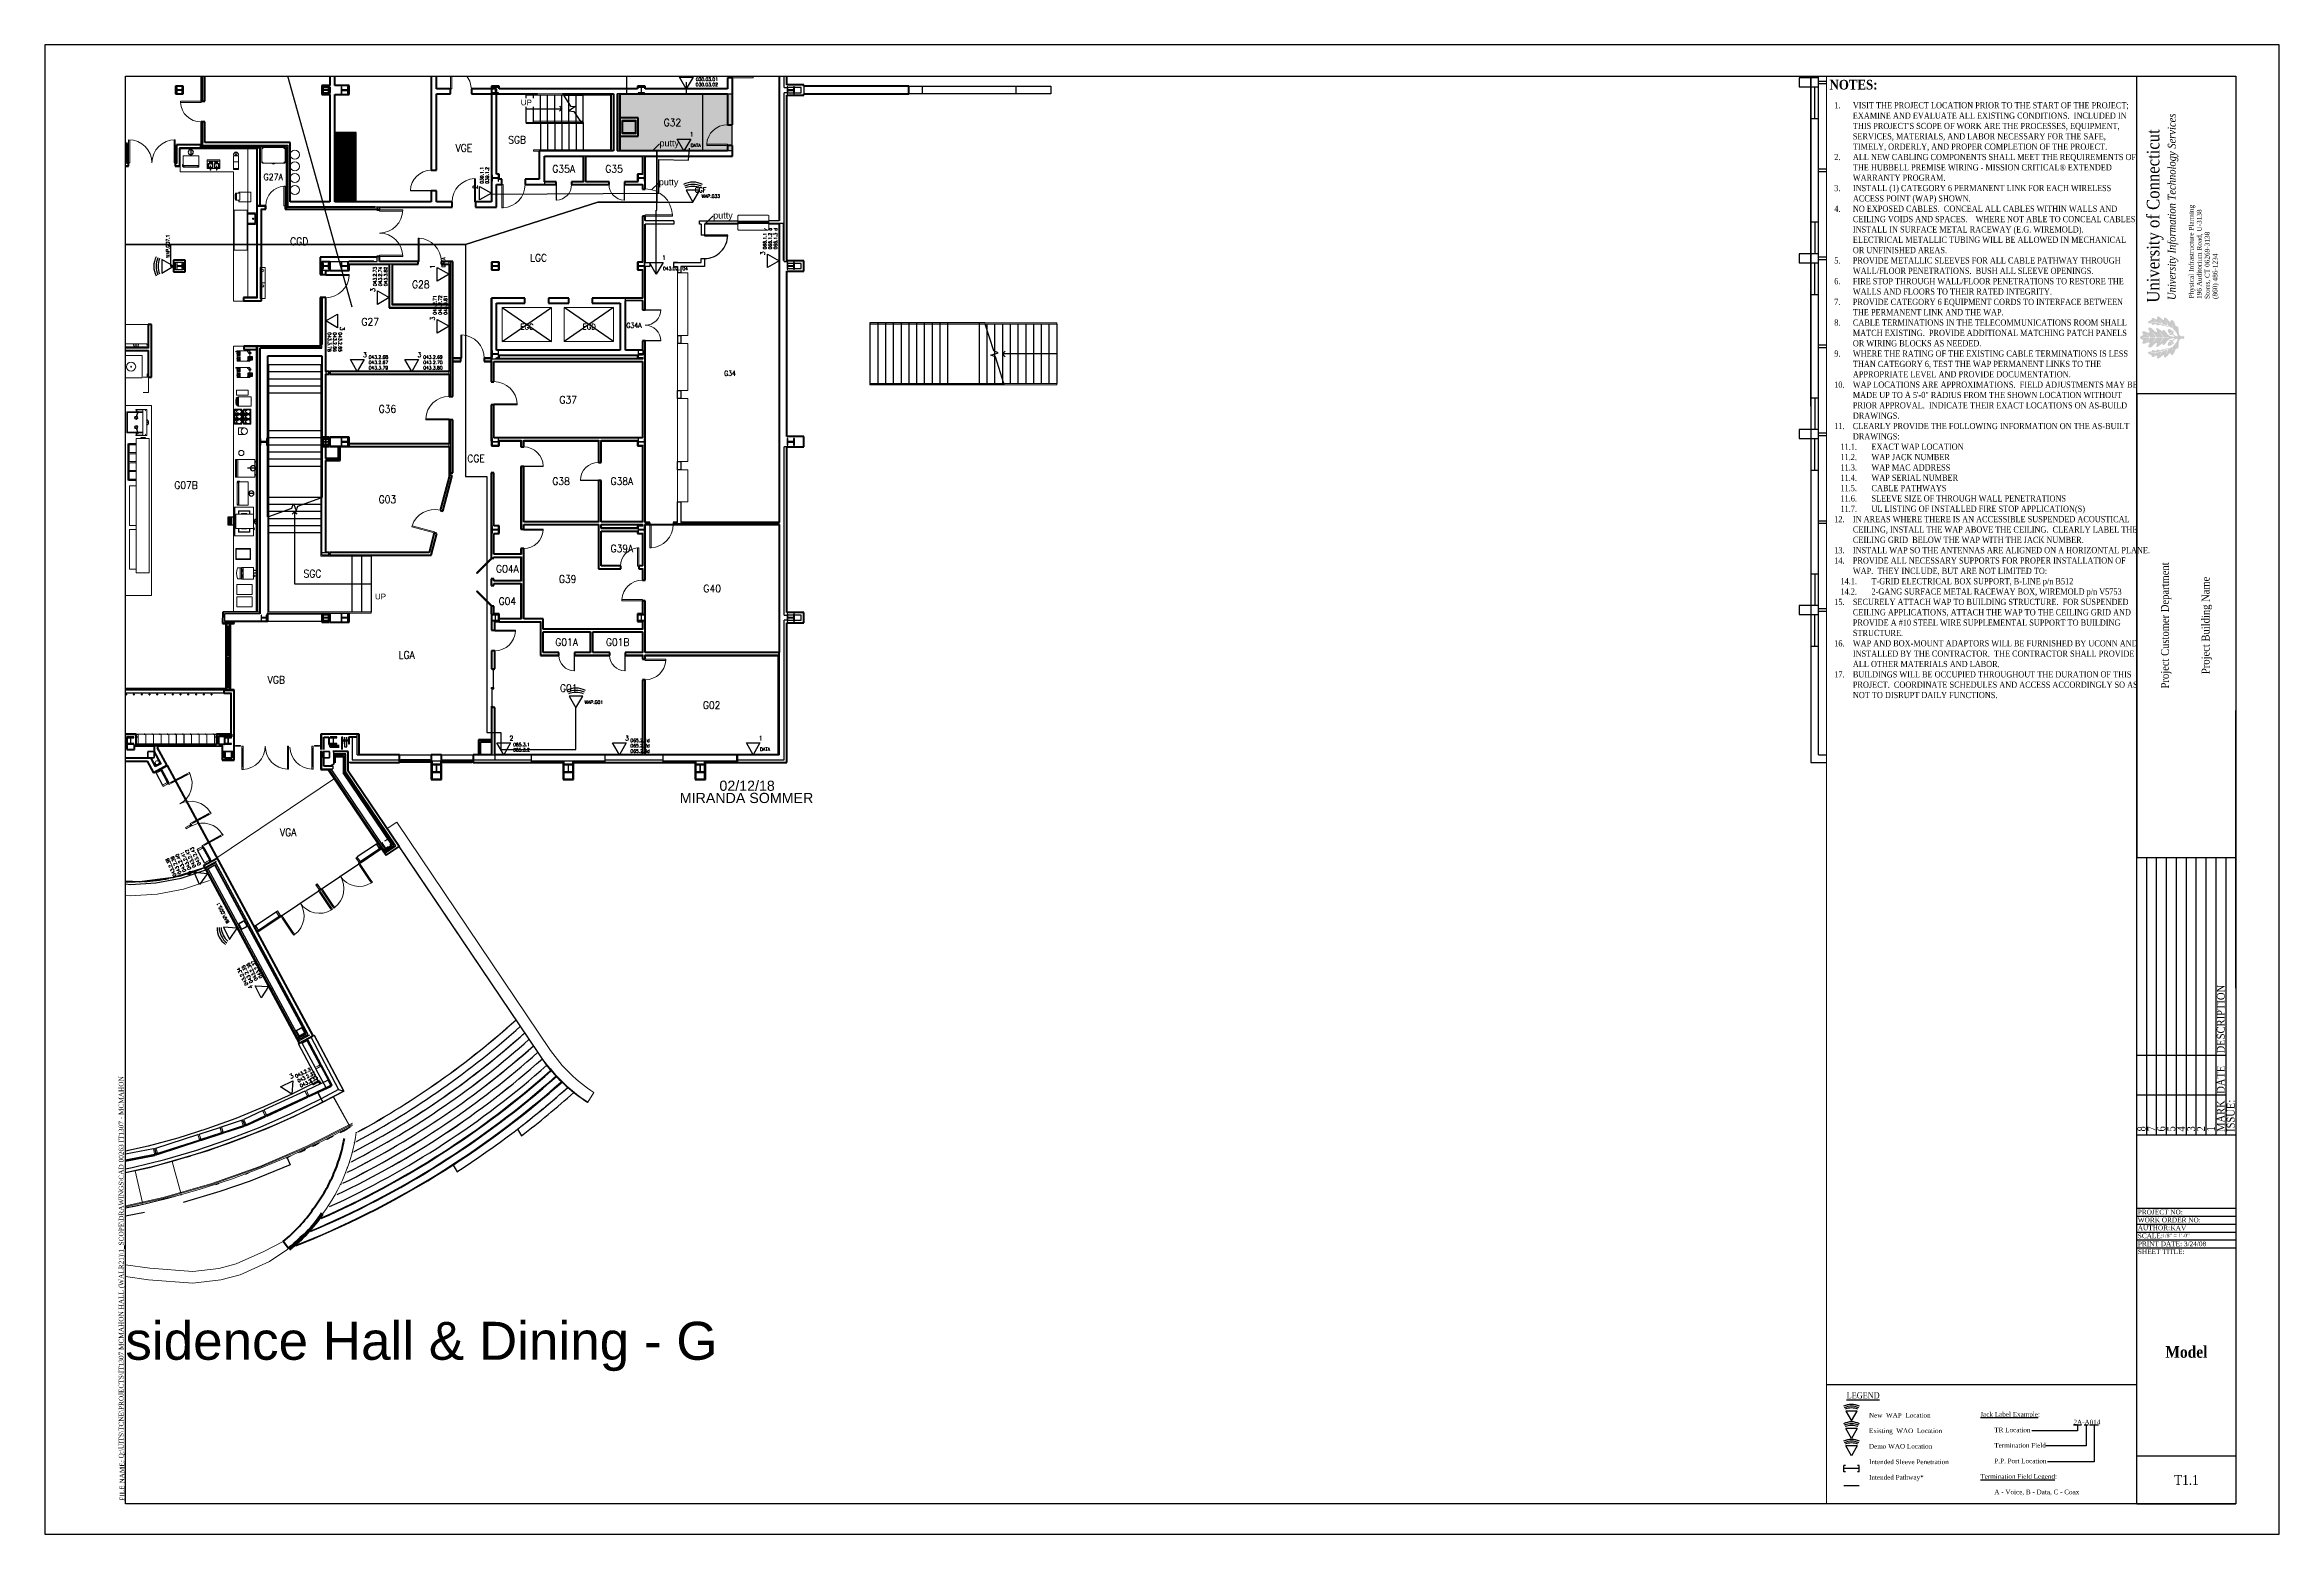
# Paper-space layout 'Wireless - ARCH D Template' of a CAD drawing. Header units: inches. Extents: x 0 to 36, y 0 to 24.
# The model-space entities are those that its viewports show. They can reach past a viewport. Long polylines and large blocks are cut down to what shows.
import ezdxf
from ezdxf import colors
from ezdxf.entities.mleader import LeaderData, LeaderLine
from ezdxf.enums import TextEntityAlignment as Align
from ezdxf.math import Vec2, Vec3

# ---------------------------------------------------------------- set-up
doc = ezdxf.new("R2010")
doc.units = ezdxf.units.IN
doc.header["$MEASUREMENT"] = 0
doc.set_wipeout_variables(frame=1)
for name, pattern in [('01-0263-G-DWG-BFP-ARCH$0$Dash', [0.25, 0.125, -0.125]), ('01-0263-G-DWG-BFP-ARCH$0$Dash 1_16_', [0.125, 0.0625, -0.0625]), ('01-0263-G-DWG-BFP-ARCH$0$Dash dot dot', [0.8125, 0.25, -0.1875, 0, -0.1875, 0, -0.1875])]:
    doc.linetypes.add(name, pattern=pattern)
for name, color, linetype in [('01-0263-02-DWG-BFP-ARCH$0$SP-CASEHIDE', 11, 'Continuous'), ('01-0263-02-DWG-BFP-ARCH$0$SP-DOORS', 5, 'Continuous'), ('01-0263-02-DWG-BFP-ARCH$0$SP-ELEVATOR', 112, 'Continuous'), ('01-0263-02-DWG-BFP-ARCH$0$SP-FIXT', 35, 'Continuous'), ('01-0263-02-DWG-BFP-ARCH$0$SP-GROSS', 30, 'Continuous'), ('01-0263-02-DWG-BFP-ARCH$0$SP-GUARDRAIL', 150, 'Continuous'), ('01-0263-02-DWG-BFP-ARCH$0$SP-PART', 190, 'Continuous'), ('01-0263-02-DWG-BFP-ARCH$0$SP-PRINT_TEXT', 250, 'Continuous'), ('01-0263-02-DWG-BFP-ARCH$0$SP-RMNO', 7, 'Continuous'), ('01-0263-02-DWG-BFP-ARCH$0$SP-ROOM', 7, 'Continuous'), ('01-0263-02-DWG-BFP-ARCH$0$SP-SITE', 3, 'Continuous'), ('01-0263-02-DWG-BFP-ARCH$0$SP-STAIRS', 1, 'Continuous'), ('01-0263-02-DWG-BFP-ARCH$0$SP-TEXT', 72, 'Continuous'), ('01-0263-02-DWG-BFP-ARCH$0$SP-WALL', 7, 'Continuous'), ('01-0263-02-DWG-BFP-ARCH$0$SP-WINDOWS', 6, 'Continuous'), ('01-0263-G-DWG-BFP-ARCH$0$SP-DOOR', 5, 'Continuous'), ('01-0263-G-DWG-BFP-ARCH$0$SP-ELEVATOR', 112, 'Continuous'), ('01-0263-G-DWG-BFP-ARCH$0$SP-FIXT', 35, 'Continuous'), ('01-0263-G-DWG-BFP-ARCH$0$SP-GROSS', 30, 'Continuous'), ('01-0263-G-DWG-BFP-ARCH$0$SP-RMNO', 7, 'Continuous'), ('01-0263-G-DWG-BFP-ARCH$0$SP-ROOM', 7, 'Continuous'), ('01-0263-G-DWG-BFP-ARCH$0$SP-STAIRS', 1, 'Continuous'), ('01-0263-G-DWG-BFP-ARCH$0$SP-TEXT', 72, 'Continuous'), ('01-0263-G-DWG-BFP-ARCH$0$SP-WALL', 7, 'Continuous'), ('01-0263-G-DWG-BFP-ARCH$0$SP-WINDOW', 6, 'Continuous'), ('F-Fire', 1, 'Continuous'), ('T-Anno-Note', 7, 'Continuous'), ('T-Anno-Path', 7, 'Continuous'), ('T-Anno-Ttbl', 7, 'Continuous'), ('T-Comm-E', 1, 'Continuous'), ('T-Comm-E-Wireless', 1, 'Continuous'), ('T-Comm-Path', 40, 'Continuous'), ('T-Comm-TR', 40, 'Continuous'), ('T-Detl-Wrko-ISD50184 Kitchen Ringer', 150, 'Continuous')]:
    doc.layers.add(name, color=color, linetype=linetype)
for name, color, linetype, lineweight in [('01-0263-G-DWG-BFP-ARCH$0$SP-CASE', 11, 'Continuous', 13), ('01-0263-G-DWG-BFP-ARCH$0$SP-COLUMNS', 40, 'Continuous', 13), ('01-0263-G-DWG-BFP-ARCH$0$SP-DETL-GENF', 3, 'Continuous', 9), ('01-0263-G-DWG-BFP-ARCH$0$SP-GUARDRAIL', 160, 'Continuous', 9), ('01-0263-G-DWG-BFP-ARCH$0$SP-HIDDEN', 143, 'Continuous', 9), ('01-0263-G-DWG-BFP-ARCH$0$SP-PRINT_TEXT', 250, 'Continuous', 13), ('01-0263-G-DWG-BFP-ARCH$0$SP-WALL-HALF', 42, 'Continuous', 13)]:
    doc.layers.add(name, color=color, linetype=linetype, lineweight=lineweight)
doc.layers.get('01-0263-02-DWG-BFP-ARCH$0$SP-ROOM').off()
doc.layers.get('01-0263-G-DWG-BFP-ARCH$0$SP-ROOM').off()
doc.styles.add('01-0263-02-DWG-BFP-ARCH$0$ARIAL', font='ARIAL', dxfattribs={"height": 0.2})
doc.styles.add('01-0263-02-DWG-BFP-ARCH$0$ROMANS', font='ROMANS.shx', dxfattribs={"width": 0.9})
doc.styles.add('01-0263-02-DWG-BFP-ARCH$0$STANDARD', font='TXT.shx', dxfattribs={"height": 12})
doc.styles.add('01-0263-G-DWG-BFP-ARCH$0$ARIAL', font='ARIAL', dxfattribs={"height": 0.2})
doc.styles.add('01-0263-G-DWG-BFP-ARCH$0$ROMANS', font='ROMANS.shx', dxfattribs={"width": 0.9})
doc.styles.add('01-0263-G-DWG-BFP-ARCH$0$STANDARD', font='TXT.shx', dxfattribs={"height": 12})
doc.styles.add('3-32', font='SIMPLEX.shx', dxfattribs={"height": 9})
doc.styles.add('Garamond', font='GARA.TTF', dxfattribs={"height": 0.1})

psp = doc.layouts.new('Wireless - ARCH D Template')

# ---------------------------------------------------------------- texts
at = {"attachment_point": 1, "style": 'Garamond'}
for s, width, insert, char_height in [('\\pxi-3,l3,t3;1.^IVISIT THE PROJECT LOCATION PRIOR TO THE START OF THE PROJECT; EXAMINE AND EVALUATE ALL EXISTING CONDITIONS.  INCLUDED IN THIS PROJECT\'S SCOPE OF WORK ARE THE PROCESSES, EQUIPMENT, SERVICES, MATERIALS, AND LABOR NECESSARY FOR THE SAFE, TIMELY, ORDERLY, AND PROPER COMPLETION OF THE PROJECT.\\P2.^IALL NEW CABLING COMPONENTS SHALL MEET THE REQUIREMENTS OF THE HUBBELL PREMISE WIRING - MISSION CRITICAL® EXTENDED WARRANTY PROGRAM.\\P3.^IINSTALL (1) CATEGORY 6 PERMANENT LINK FOR EACH WIRELESS ACCESS POINT (WAP) SHOWN.\\P4.^INO EXPOSED CABLES.  CONCEAL ALL CABLES WITHIN WALLS AND CEILING VOIDS AND SPACES.    WHERE NOT ABLE TO CONCEAL CABLES, INSTALL IN SURFACE METAL RACEWAY (E.G. WIREMOLD).  ELECTRICAL METALLIC TUBING WILL BE ALLOWED IN MECHANICAL OR UNFINISHED AREAS.\\P5.^IPROVIDE METALLIC SLEEVES FOR ALL CABLE PATHWAY THROUGH WALL/FLOOR PENETRATIONS.  BUSH ALL SLEEVE OPENINGS.\\P6.^IFIRE STOP THROUGH WALL/FLOOR PENETRATIONS TO RESTORE THE WALLS AND FLOORS TO THEIR RATED INTEGRITY.\\P7.^IPROVIDE CATEGORY 6 EQUIPMENT CORDS TO INTERFACE BETWEEN THE PERMANENT LINK AND THE WAP.\\P8.^ICABLE TERMINATIONS IN THE TELECOMMUNICATIONS ROOM SHALL MATCH EXISTING.  PROVIDE ADDITIONAL MATCHING PATCH PANELS OR WIRING BLOCKS AS NEEDED.\\P9.^IWHERE THE RATING OF THE EXISTING CABLE TERMINATIONS IS LESS THAN CATEGORY 6, TEST THE WAP PERMANENT LINKS TO THE APPROPRIATE LEVEL AND PROVIDE DOCUMENTATION.\\P10.^IWAP LOCATIONS ARE APPROXIMATIONS.  FIELD ADJUSTMENTS MAY BE MADE UP TO A 5\'-0" RADIUS FROM THE SHOWN LOCATION WITHOUT PRIOR APPROVAL.  INDICATE THEIR EXACT LOCATIONS ON AS-BUILD DRAWINGS.\\P11.^ICLEARLY PROVIDE THE FOLLOWING INFORMATION ON THE AS-BUILT DRAWINGS:\\P\\pi-5,l6,t6;11.1.^IEXACT WAP LOCATION\\P11.2.^IWAP JACK NUMBER\\P11.3.^IWAP MAC ADDRESS\\P11.4.^IWAP SERIAL NUMBER\\P11.5.^ICABLE PATHWAYS\\P11.6.^ISLEEVE SIZE OF THROUGH WALL PENETRATIONS\\P11.7.^IUL LISTING OF INSTALLED FIRE STOP APPLICATION(S)\\P\\pi-3,l3,t3;12.^IIN AREAS WHERE THERE IS AN ACCESSIBLE SUSPENDED ACOUSTICAL CEILING, INSTALL THE WAP ABOVE THE CEILING.  CLEARLY LABEL THE CEILING GRID  BELOW THE WAP WITH THE JACK NUMBER.\\P13.^IINSTALL WAP SO THE ANTENNAS ARE ALIGNED ON A HORIZONTAL PLANE.\\P14.^IPROVIDE ALL NECESSARY SUPPORTS FOR PROPER INSTALLATION OF WAP.  THEY INCLUDE, BUT ARE NOT LIMITED TO:\\P\\pi-5,l6,t6;14.1.^IT-GRID ELECTRICAL BOX SUPPORT, B-LINE p/n B512\\P14.2.^I2-GANG SURFACE METAL RACEWAY BOX, WIREMOLD p/n V5753\\P\\pi-3,l3,t3;15.^ISECURELY ATTACH WAP TO BUILDING STRUCTURE.  FOR SUSPENDED CEILING APPLICATIONS, ATTACH THE WAP TO THE CEILING GRID AND PROVIDE A #10 STEEL WIRE SUPPLEMENTAL SUPPORT TO BUILDING STRUCTURE.\\P16.^IWAP AND BOX-MOUNT ADAPTORS WILL BE FURNISHED BY UCONN AND INSTALLED BY THE CONTRACTOR.  THE CONTRACTOR SHALL PROVIDE ALL OTHER MATERIALS AND LABOR.\\P17.^IBUILDINGS WILL BE OCCUPIED THROUGHOUT THE DURATION OF THIS PROJECT.  COORDINATE SCHEDULES AND ACCESS ACCORDINGLY SO AS NOT TO DISRUPT DAILY FUNCTIONS.', 4.87473, (28.83, 23.074), 0.1), ('1/8" = 1\'-0"', 1.59722, (34.11, 4.845), 0.0625)]:
    psp.add_mtext_dynamic_manual_height_columns(s, width=width, gutter_width=0.5, heights=[0], dxfattribs=dict(at, insert=insert, char_height=char_height))
at = {"layer": 'T-Anno-Note', "insert": (28.754, 23.434), "char_height": 0.15625, "width": 1.05809, "attachment_point": 1, "style": 'Garamond'}
psp.add_mtext('{\\fGaramond|b1|i0|c0|p18;NOTES:}', dxfattribs=at)
at = {"layer": 'T-Anno-Ttbl', "insert": (29.03, 2.489), "char_height": 0.12, "width": 2.50388, "attachment_point": 1}
psp.add_mtext('{\\fGaramond|b0|i0|c0|p18;\\P\\pxi-3,l3,t3;\\H0.8333x;\\LLEGEND\\l\\P\\P\\H0.75x;^INew  WAP  Location\\P^I\\P^IExisting  WAO  Location\\P^I\\P^IDemo WAO Location\\P\\P^IIntended Sleeve Penetration\\P\\P^IIntended Pathway*\\P^I}', dxfattribs=at)
at = {"layer": 'T-Anno-Ttbl', "insert": (31.184, 2.095), "char_height": 0.075, "width": 2.58012, "attachment_point": 1, "style": 'Garamond'}
psp.add_mtext('\\pi-0.225,l0.225,t0.225;{\\L\\PJack Label Example}:\\P^I^I^I^I^I^I2A-A014\\P^ITR Location\\P\\P^ITermination Field\\P\\P^IP.P. Port Location\\P\\P{\\LTermination Field Legend}: \\P\\P^IA - Voice, B - Data, C - Coax', dxfattribs=at)

msp = doc.modelspace()

# ---------------------------------------------------------------- blocks, each defined once
blk = doc.blocks.new('*U23')
h = blk.add_hatch(color=256)
h.paths.add_polyline_path([(-1.408, 18.786), (-1.398, 18.786), (-1.395, 18.785), (-1.395, 18.783), (-1.397, 18.779), (-1.405, 18.769), (-1.413, 18.761), (-1.423, 18.753), (-1.434, 18.745), (-1.44, 18.741), (-1.446, 18.738), (-1.449, 18.736), (-1.445, 18.737), (-1.438, 18.739), (-1.43, 18.743), (-1.415, 18.753), (-1.404, 18.763), (-1.395, 18.771), (-1.389, 18.779), (-1.387, 18.781), (-1.385, 18.784), (-1.38, 18.786), (-1.371, 18.786), (-1.356, 18.786), (-1.34, 18.785), (-1.326, 18.785), (-1.315, 18.785), (-1.307, 18.785), (-1.299, 18.785), (-1.295, 18.784), (-1.294, 18.782), (-1.295, 18.778), (-1.299, 18.773), (-1.302, 18.767), (-1.306, 18.761), (-1.313, 18.751), (-1.321, 18.741), (-1.328, 18.731), (-1.336, 18.72), (-1.344, 18.709), (-1.336, 18.715), (-1.327, 18.724), (-1.321, 18.731), (-1.311, 18.743), (-1.302, 18.755), (-1.293, 18.768), (-1.291, 18.771), (-1.288, 18.775), (-1.285, 18.78), (-1.282, 18.783), (-1.279, 18.784), (-1.275, 18.785), (-1.266, 18.785), (-1.253, 18.785), (-1.24, 18.785), (-1.231, 18.785), (-1.219, 18.785), (-1.206, 18.785), (-1.192, 18.785), (-1.18, 18.785), (-1.177, 18.785), (-1.176, 18.782), (-1.177, 18.779), (-1.185, 18.766), (-1.192, 18.755), (-1.201, 18.744), (-1.214, 18.726), (-1.224, 18.714), (-1.228, 18.709), (-1.225, 18.71), (-1.218, 18.716), (-1.208, 18.725), (-1.198, 18.738), (-1.188, 18.751), (-1.179, 18.764), (-1.175, 18.77), (-1.171, 18.776), (-1.167, 18.782), (-1.165, 18.784), (-1.162, 18.785), (-1.161, 18.786), (-1.148, 18.786), (-1.135, 18.786), (-1.122, 18.786), (-1.109, 18.787), (-1.097, 18.788), (-1.086, 18.788), (-1.077, 18.79), (-1.086, 18.791), (-1.097, 18.791), (-1.109, 18.792), (-1.122, 18.793), (-1.135, 18.793), (-1.148, 18.793), (-1.161, 18.793), (-1.162, 18.794), (-1.165, 18.795), (-1.167, 18.797), (-1.171, 18.803), (-1.175, 18.809), (-1.179, 18.815), (-1.188, 18.829), (-1.198, 18.841), (-1.208, 18.854), (-1.218, 18.864), (-1.225, 18.869), (-1.228, 18.871), (-1.224, 18.866), (-1.214, 18.853), (-1.201, 18.836), (-1.192, 18.824), (-1.185, 18.813), (-1.177, 18.801), (-1.176, 18.797), (-1.177, 18.795), (-1.18, 18.794), (-1.192, 18.794), (-1.206, 18.794), (-1.219, 18.794), (-1.231, 18.794), (-1.24, 18.794), (-1.253, 18.794), (-1.266, 18.794), (-1.275, 18.794), (-1.279, 18.795), (-1.282, 18.796), (-1.285, 18.8), (-1.288, 18.804), (-1.291, 18.809), (-1.293, 18.811), (-1.302, 18.824), (-1.311, 18.836), (-1.321, 18.848), (-1.327, 18.855), (-1.336, 18.864), (-1.344, 18.871), (-1.336, 18.859), (-1.328, 18.849), (-1.321, 18.839), (-1.313, 18.828), (-1.306, 18.818), (-1.302, 18.812), (-1.299, 18.807), (-1.295, 18.801), (-1.294, 18.798), (-1.295, 18.795), (-1.299, 18.794), (-1.307, 18.794), (-1.315, 18.794), (-1.326, 18.794), (-1.34, 18.794), (-1.356, 18.794), (-1.371, 18.794), (-1.38, 18.794), (-1.385, 18.795), (-1.387, 18.798), (-1.389, 18.8), (-1.395, 18.808), (-1.404, 18.817), (-1.415, 18.826), (-1.43, 18.836), (-1.438, 18.84), (-1.445, 18.842), (-1.449, 18.843), (-1.446, 18.841), (-1.44, 18.838), (-1.434, 18.834), (-1.423, 18.826), (-1.413, 18.818), (-1.405, 18.81), (-1.397, 18.8), (-1.395, 18.796), (-1.395, 18.794), (-1.398, 18.793), (-1.408, 18.793), (-1.419, 18.793), (-1.433, 18.793), (-1.447, 18.792), (-1.461, 18.792), (-1.474, 18.791), (-1.485, 18.79), (-1.493, 18.789), (-1.485, 18.788), (-1.474, 18.788), (-1.461, 18.787), (-1.447, 18.787), (-1.433, 18.786), (-1.419, 18.786)], flags=16)
h.paths.add_polyline_path([(-1.414, 18.713), (-1.425, 18.71), (-1.435, 18.705), (-1.442, 18.702), (-1.453, 18.697), (-1.464, 18.693), (-1.477, 18.69), (-1.491, 18.69), (-1.502, 18.692), (-1.51, 18.698), (-1.513, 18.706), (-1.51, 18.714), (-1.504, 18.72), (-1.498, 18.727), (-1.495, 18.739), (-1.5, 18.752), (-1.51, 18.758), (-1.517, 18.76), (-1.53, 18.766), (-1.541, 18.775), (-1.547, 18.788), (-1.547, 18.788), (-1.547, 18.789), (-1.547, 18.79), (-1.547, 18.79), (-1.547, 18.791), (-1.547, 18.792), (-1.541, 18.804), (-1.53, 18.813), (-1.517, 18.819), (-1.51, 18.821), (-1.5, 18.827), (-1.495, 18.84), (-1.498, 18.852), (-1.504, 18.859), (-1.51, 18.865), (-1.513, 18.873), (-1.51, 18.881), (-1.502, 18.887), (-1.491, 18.889), (-1.477, 18.889), (-1.464, 18.886), (-1.453, 18.882), (-1.442, 18.877), (-1.435, 18.874), (-1.425, 18.869), (-1.414, 18.867), (-1.403, 18.867), (-1.394, 18.874), (-1.391, 18.881), (-1.392, 18.887), (-1.394, 18.893), (-1.398, 18.899), (-1.403, 18.906), (-1.408, 18.912), (-1.411, 18.919), (-1.413, 18.928), (-1.413, 18.937), (-1.407, 18.946), (-1.398, 18.95), (-1.387, 18.951), (-1.379, 18.949), (-1.371, 18.946), (-1.362, 18.941), (-1.354, 18.935), (-1.346, 18.928), (-1.338, 18.921), (-1.33, 18.913), (-1.322, 18.906), (-1.315, 18.899), (-1.308, 18.892), (-1.301, 18.886), (-1.294, 18.882), (-1.289, 18.879), (-1.283, 18.877), (-1.278, 18.878), (-1.274, 18.88), (-1.271, 18.887), (-1.271, 18.894), (-1.275, 18.902), (-1.279, 18.91), (-1.284, 18.918), (-1.286, 18.926), (-1.286, 18.933), (-1.281, 18.939), (-1.277, 18.941), (-1.273, 18.941), (-1.268, 18.941), (-1.259, 18.937), (-1.251, 18.932), (-1.243, 18.927), (-1.232, 18.92), (-1.221, 18.912), (-1.21, 18.904), (-1.2, 18.896), (-1.189, 18.887), (-1.183, 18.886), (-1.182, 18.892), (-1.181, 18.902), (-1.177, 18.908), (-1.17, 18.91), (-1.164, 18.91), (-1.158, 18.907), (-1.147, 18.899), (-1.137, 18.889), (-1.129, 18.877), (-1.121, 18.865), (-1.115, 18.857), (-1.109, 18.849), (-1.102, 18.841), (-1.094, 18.833), (-1.085, 18.826), (-1.076, 18.82), (-1.066, 18.815), (-1.056, 18.81), (-1.045, 18.808), (-1.036, 18.806), (-1.023, 18.805), (-1.01, 18.803), (-0.997, 18.803), (-0.986, 18.802), (-0.994, 18.809), (-1.004, 18.817), (-1.014, 18.825), (-1.025, 18.836), (-1.028, 18.837), (-1.033, 18.836), (-1.037, 18.833), (-1.049, 18.828), (-1.06, 18.827), (-1.068, 18.832), (-1.071, 18.837), (-1.072, 18.841), (-1.073, 18.844), (-1.062, 18.848), (-1.052, 18.854), (-1.042, 18.863), (-1.033, 18.872), (-1.026, 18.882), (-1.021, 18.891), (-1.019, 18.898), (-1.016, 18.898), (-1.013, 18.897), (-1.009, 18.895), (-1.005, 18.89), (-1.004, 18.881), (-1.007, 18.867), (-1.009, 18.863), (-1.012, 18.859), (-1.014, 18.855), (-1.014, 18.852), (-1.014, 18.848), (-1.013, 18.845), (-1.004, 18.836), (-0.993, 18.827), (-0.982, 18.82), (-0.971, 18.814), (-0.961, 18.811), (-0.952, 18.809), (-0.945, 18.81), (-0.941, 18.813), (-0.941, 18.822), (-0.945, 18.834), (-0.95, 18.846), (-0.954, 18.855), (-0.959, 18.864), (-0.965, 18.872), (-0.971, 18.881), (-0.978, 18.89), (-0.985, 18.898), (-0.993, 18.906), (-1.001, 18.914), (-1.01, 18.922), (-1.013, 18.925), (-1.015, 18.931), (-1.016, 18.942), (-1.016, 18.946), (-1.016, 18.95), (-1.017, 18.953), (-1.018, 18.963), (-1.021, 18.984), (-1.026, 19), (-1.024, 18.984), (-1.023, 18.971), (-1.022, 18.958), (-1.022, 18.944), (-1.023, 18.94), (-1.025, 18.938), (-1.029, 18.939), (-1.039, 18.946), (-1.052, 18.954), (-1.065, 18.962), (-1.077, 18.968), (-1.085, 18.972), (-1.089, 18.975), (-1.092, 18.978), (-1.093, 18.981), (-1.095, 18.988), (-1.099, 18.998), (-1.101, 19.005), (-1.106, 19.017), (-1.112, 19.03), (-1.118, 19.042), (-1.125, 19.052), (-1.131, 19.059), (-1.126, 19.048), (-1.121, 19.037), (-1.117, 19.027), (-1.112, 19.016), (-1.108, 19.004), (-1.105, 18.992), (-1.104, 18.989), (-1.105, 18.985), (-1.11, 18.985), (-1.122, 18.99), (-1.134, 18.995), (-1.146, 19), (-1.158, 19.004), (-1.171, 19.008), (-1.184, 19.012), (-1.188, 19.015), (-1.191, 19.018), (-1.193, 19.021), (-1.197, 19.028), (-1.204, 19.038), (-1.21, 19.048), (-1.219, 19.062), (-1.226, 19.071), (-1.233, 19.076), (-1.231, 19.073), (-1.227, 19.067), (-1.223, 19.061), (-1.217, 19.05), (-1.21, 19.038), (-1.203, 19.025), (-1.202, 19.021), (-1.203, 19.019), (-1.207, 19.018), (-1.22, 19.021), (-1.232, 19.024), (-1.244, 19.026), (-1.256, 19.028), (-1.269, 19.029), (-1.282, 19.031), (-1.285, 19.032), (-1.289, 19.033), (-1.291, 19.035), (-1.297, 19.042), (-1.307, 19.053), (-1.319, 19.065), (-1.328, 19.071), (-1.318, 19.059), (-1.307, 19.047), (-1.3, 19.038), (-1.299, 19.036), (-1.3, 19.034), (-1.303, 19.033), (-1.319, 19.033), (-1.328, 19.033), (-1.335, 19.033), (-1.361, 19.033), (-1.372, 19.032), (-1.375, 19.031), (-1.361, 19.03), (-1.349, 19.03), (-1.337, 19.029), (-1.325, 19.029), (-1.314, 19.028), (-1.302, 19.027), (-1.291, 19.025), (-1.28, 19.024), (-1.269, 19.022), (-1.258, 19.021), (-1.247, 19.019), (-1.237, 19.017), (-1.227, 19.015), (-1.216, 19.012), (-1.206, 19.01), (-1.197, 19.007), (-1.187, 19.005), (-1.177, 19.002), (-1.168, 18.999), (-1.159, 18.996), (-1.15, 18.993), (-1.141, 18.989), (-1.132, 18.986), (-1.124, 18.982), (-1.116, 18.979), (-1.107, 18.975), (-1.099, 18.971), (-1.092, 18.968), (-1.084, 18.964), (-1.083, 18.962), (-1.084, 18.961), (-1.087, 18.961), (-1.102, 18.962), (-1.117, 18.964), (-1.124, 18.97), (-1.131, 18.976), (-1.146, 18.979), (-1.162, 18.98), (-1.178, 18.979), (-1.192, 18.981), (-1.198, 18.987), (-1.2, 18.991), (-1.206, 18.994), (-1.217, 18.995), (-1.23, 18.993), (-1.248, 18.988), (-1.266, 18.983), (-1.276, 18.985), (-1.279, 18.991), (-1.279, 18.996), (-1.279, 19.003), (-1.283, 19.006), (-1.291, 19.006), (-1.3, 19.004), (-1.311, 19.001), (-1.32, 18.998), (-1.328, 18.995), (-1.344, 18.991), (-1.352, 18.995), (-1.352, 19.004), (-1.354, 19.01), (-1.363, 19.014), (-1.376, 19.017), (-1.389, 19.018), (-1.401, 19.019), (-1.414, 19.023), (-1.419, 19.029), (-1.418, 19.036), (-1.414, 19.043), (-1.41, 19.048), (-1.408, 19.05), (-1.397, 19.057), (-1.385, 19.063), (-1.373, 19.067), (-1.363, 19.072), (-1.357, 19.076), (-1.356, 19.085), (-1.358, 19.094), (-1.354, 19.103), (-1.346, 19.106), (-1.338, 19.106), (-1.329, 19.103), (-1.321, 19.098), (-1.312, 19.093), (-1.303, 19.088), (-1.294, 19.084), (-1.286, 19.081), (-1.278, 19.082), (-1.272, 19.085), (-1.27, 19.09), (-1.269, 19.098), (-1.27, 19.102), (-1.272, 19.107), (-1.273, 19.112), (-1.272, 19.12), (-1.267, 19.125), (-1.262, 19.128), (-1.252, 19.128), (-1.242, 19.125), (-1.231, 19.119), (-1.22, 19.111), (-1.21, 19.103), (-1.202, 19.096), (-1.196, 19.091), (-1.191, 19.086), (-1.185, 19.081), (-1.18, 19.076), (-1.175, 19.074), (-1.17, 19.073), (-1.164, 19.075), (-1.161, 19.081), (-1.162, 19.089), (-1.162, 19.097), (-1.158, 19.105), (-1.151, 19.109), (-1.141, 19.111), (-1.132, 19.108), (-1.123, 19.102), (-1.113, 19.094), (-1.103, 19.085), (-1.095, 19.075), (-1.087, 19.065), (-1.083, 19.059), (-1.077, 19.049), (-1.07, 19.042), (-1.06, 19.042), (-1.053, 19.053), (-1.049, 19.063), (-1.045, 19.067), (-1.038, 19.07), (-1.029, 19.07), (-1.021, 19.067), (-1.013, 19.06), (-1.005, 19.051), (-0.999, 19.041), (-0.992, 19.03), (-0.987, 19.019), (-0.983, 19.009), (-0.978, 18.993), (-0.971, 18.978), (-0.968, 18.972), (-0.963, 18.968), (-0.954, 18.969), (-0.944, 18.969), (-0.934, 18.964), (-0.934, 18.964), (-0.933, 18.964), (-0.933, 18.963), (-0.93, 18.956), (-0.928, 18.947), (-0.927, 18.938), (-0.925, 18.927), (-0.924, 18.916), (-0.924, 18.905), (-0.923, 18.893), (-0.922, 18.882), (-0.921, 18.871), (-0.92, 18.86), (-0.918, 18.849), (-0.915, 18.84), (-0.911, 18.832), (-0.903, 18.821), (-0.893, 18.815), (-0.882, 18.811), (-0.872, 18.809), (-0.861, 18.809), (-0.853, 18.81), (-0.846, 18.811), (-0.842, 18.812), (-0.84, 18.812), (-0.838, 18.812), (-0.837, 18.811), (-0.835, 18.806), (-0.832, 18.799), (-0.831, 18.791), (-0.831, 18.791), (-0.831, 18.79), (-0.831, 18.79), (-0.831, 18.789), (-0.831, 18.788), (-0.831, 18.788), (-0.832, 18.78), (-0.835, 18.774), (-0.837, 18.768), (-0.838, 18.767), (-0.84, 18.767), (-0.842, 18.767), (-0.846, 18.768), (-0.853, 18.769), (-0.861, 18.77), (-0.872, 18.77), (-0.882, 18.769), (-0.893, 18.765), (-0.903, 18.758), (-0.911, 18.747), (-0.915, 18.739), (-0.918, 18.73), (-0.92, 18.719), (-0.921, 18.709), (-0.922, 18.697), (-0.923, 18.686), (-0.924, 18.674), (-0.924, 18.663), (-0.925, 18.652), (-0.927, 18.641), (-0.928, 18.632), (-0.93, 18.623), (-0.933, 18.616), (-0.933, 18.616), (-0.934, 18.615), (-0.934, 18.615), (-0.944, 18.61), (-0.954, 18.61), (-0.963, 18.611), (-0.968, 18.607), (-0.971, 18.601), (-0.978, 18.586), (-0.983, 18.57), (-0.987, 18.56), (-0.992, 18.549), (-0.999, 18.538), (-1.005, 18.528), (-1.013, 18.519), (-1.021, 18.512), (-1.029, 18.509), (-1.038, 18.509), (-1.045, 18.512), (-1.049, 18.516), (-1.053, 18.526), (-1.06, 18.537), (-1.07, 18.538), (-1.077, 18.53), (-1.083, 18.521), (-1.087, 18.514), (-1.095, 18.504), (-1.103, 18.494), (-1.113, 18.485), (-1.123, 18.477), (-1.132, 18.471), (-1.141, 18.468), (-1.151, 18.47), (-1.158, 18.475), (-1.162, 18.482), (-1.162, 18.49), (-1.161, 18.498), (-1.164, 18.504), (-1.17, 18.506), (-1.175, 18.505), (-1.18, 18.503), (-1.185, 18.498), (-1.191, 18.493), (-1.196, 18.489), (-1.202, 18.483), (-1.21, 18.476), (-1.22, 18.468), (-1.231, 18.461), (-1.242, 18.454), (-1.252, 18.451), (-1.262, 18.451), (-1.267, 18.454), (-1.272, 18.459), (-1.273, 18.467), (-1.272, 18.472), (-1.27, 18.477), (-1.269, 18.481), (-1.27, 18.489), (-1.272, 18.494), (-1.278, 18.498), (-1.286, 18.498), (-1.294, 18.495), (-1.303, 18.491), (-1.312, 18.486), (-1.321, 18.481), (-1.329, 18.476), (-1.338, 18.474), (-1.346, 18.473), (-1.354, 18.477), (-1.358, 18.485), (-1.356, 18.494), (-1.357, 18.503), (-1.363, 18.507), (-1.373, 18.512), (-1.385, 18.517), (-1.397, 18.522), (-1.408, 18.53), (-1.41, 18.532), (-1.414, 18.536), (-1.418, 18.543), (-1.419, 18.55), (-1.414, 18.556), (-1.401, 18.56), (-1.389, 18.561), (-1.376, 18.563), (-1.363, 18.565), (-1.354, 18.569), (-1.352, 18.575), (-1.352, 18.584), (-1.344, 18.589), (-1.328, 18.585), (-1.32, 18.581), (-1.311, 18.578), (-1.3, 18.575), (-1.291, 18.573), (-1.283, 18.573), (-1.279, 18.576), (-1.279, 18.583), (-1.279, 18.588), (-1.276, 18.594), (-1.266, 18.596), (-1.248, 18.591), (-1.23, 18.586), (-1.217, 18.584), (-1.206, 18.585), (-1.2, 18.588), (-1.198, 18.592), (-1.192, 18.598), (-1.178, 18.6), (-1.162, 18.599), (-1.146, 18.6), (-1.131, 18.604), (-1.124, 18.609), (-1.117, 18.615), (-1.102, 18.617), (-1.087, 18.618), (-1.084, 18.618), (-1.083, 18.617), (-1.084, 18.616), (-1.092, 18.612), (-1.099, 18.608), (-1.107, 18.604), (-1.116, 18.6), (-1.124, 18.597), (-1.132, 18.593), (-1.141, 18.59), (-1.15, 18.586), (-1.159, 18.583), (-1.168, 18.58), (-1.177, 18.577), (-1.187, 18.574), (-1.197, 18.572), (-1.206, 18.569), (-1.216, 18.567), (-1.227, 18.564), (-1.237, 18.562), (-1.247, 18.56), (-1.258, 18.558), (-1.269, 18.557), (-1.28, 18.555), (-1.291, 18.554), (-1.302, 18.552), (-1.314, 18.551), (-1.325, 18.55), (-1.337, 18.55), (-1.349, 18.549), (-1.361, 18.549), (-1.375, 18.548), (-1.372, 18.547), (-1.361, 18.546), (-1.335, 18.546), (-1.328, 18.546), (-1.319, 18.546), (-1.303, 18.547), (-1.3, 18.546), (-1.299, 18.543), (-1.3, 18.541), (-1.307, 18.532), (-1.318, 18.52), (-1.328, 18.508), (-1.319, 18.515), (-1.307, 18.526), (-1.297, 18.537), (-1.291, 18.544), (-1.289, 18.546), (-1.285, 18.547), (-1.282, 18.548), (-1.269, 18.55), (-1.256, 18.551), (-1.244, 18.553), (-1.232, 18.555), (-1.22, 18.558), (-1.207, 18.561), (-1.203, 18.56), (-1.202, 18.558), (-1.203, 18.554), (-1.21, 18.541), (-1.217, 18.529), (-1.223, 18.518), (-1.227, 18.512), (-1.231, 18.506), (-1.233, 18.503), (-1.226, 18.508), (-1.219, 18.518), (-1.21, 18.531), (-1.204, 18.541), (-1.197, 18.551), (-1.193, 18.558), (-1.191, 18.561), (-1.188, 18.564), (-1.184, 18.567), (-1.171, 18.571), (-1.158, 18.575), (-1.146, 18.579), (-1.134, 18.584), (-1.122, 18.589), (-1.11, 18.594), (-1.105, 18.594), (-1.104, 18.59), (-1.105, 18.587), (-1.108, 18.575), (-1.112, 18.563), (-1.117, 18.552), (-1.121, 18.542), (-1.126, 18.531), (-1.131, 18.52), (-1.125, 18.527), (-1.118, 18.537), (-1.112, 18.549), (-1.106, 18.562), (-1.101, 18.574), (-1.099, 18.582), (-1.095, 18.591), (-1.093, 18.598), (-1.092, 18.601), (-1.089, 18.604), (-1.085, 18.607), (-1.077, 18.611), (-1.065, 18.618), (-1.052, 18.625), (-1.039, 18.633), (-1.029, 18.64), (-1.025, 18.642), (-1.023, 18.639), (-1.022, 18.635), (-1.022, 18.621), (-1.023, 18.608), (-1.024, 18.595), (-1.026, 18.579), (-1.021, 18.595), (-1.018, 18.616), (-1.017, 18.626), (-1.016, 18.629), (-1.016, 18.633), (-1.016, 18.637), (-1.015, 18.648), (-1.013, 18.654), (-1.01, 18.657), (-1.001, 18.665), (-0.993, 18.673), (-0.985, 18.681), (-0.978, 18.69), (-0.971, 18.698), (-0.965, 18.707), (-0.959, 18.715), (-0.954, 18.724), (-0.95, 18.733), (-0.945, 18.745), (-0.941, 18.757), (-0.941, 18.766), (-0.945, 18.769), (-0.952, 18.77), (-0.961, 18.768), (-0.971, 18.765), (-0.982, 18.759), (-0.993, 18.752), (-1.004, 18.744), (-1.013, 18.734), (-1.014, 18.731), (-1.014, 18.727), (-1.014, 18.724), (-1.012, 18.72), (-1.009, 18.716), (-1.007, 18.712), (-1.004, 18.698), (-1.005, 18.689), (-1.009, 18.684), (-1.013, 18.682), (-1.016, 18.681), (-1.019, 18.681), (-1.021, 18.688), (-1.026, 18.697), (-1.033, 18.707), (-1.042, 18.717), (-1.052, 18.725), (-1.062, 18.731), (-1.073, 18.735), (-1.072, 18.738), (-1.071, 18.742), (-1.068, 18.747), (-1.06, 18.752), (-1.049, 18.751), (-1.037, 18.746), (-1.033, 18.743), (-1.028, 18.742), (-1.025, 18.743), (-1.014, 18.754), (-1.004, 18.763), (-0.994, 18.77), (-0.986, 18.777), (-0.997, 18.776), (-1.01, 18.776), (-1.023, 18.775), (-1.036, 18.773), (-1.045, 18.772), (-1.056, 18.769), (-1.066, 18.764), (-1.076, 18.759), (-1.085, 18.753), (-1.094, 18.746), (-1.102, 18.738), (-1.109, 18.73), (-1.115, 18.722), (-1.121, 18.714), (-1.129, 18.702), (-1.137, 18.691), (-1.147, 18.68), (-1.158, 18.672), (-1.164, 18.67), (-1.17, 18.669), (-1.177, 18.671), (-1.181, 18.677), (-1.182, 18.687), (-1.183, 18.693), (-1.189, 18.692), (-1.2, 18.684), (-1.21, 18.675), (-1.221, 18.667), (-1.232, 18.659), (-1.243, 18.652), (-1.251, 18.647), (-1.259, 18.642), (-1.268, 18.638), (-1.273, 18.638), (-1.277, 18.639), (-1.281, 18.64), (-1.286, 18.646), (-1.286, 18.653), (-1.284, 18.661), (-1.279, 18.669), (-1.275, 18.677), (-1.271, 18.685), (-1.271, 18.693), (-1.274, 18.699), (-1.278, 18.701), (-1.283, 18.702), (-1.289, 18.701), (-1.294, 18.697), (-1.301, 18.693), (-1.308, 18.687), (-1.315, 18.68), (-1.322, 18.673), (-1.33, 18.666), (-1.338, 18.658), (-1.346, 18.651), (-1.354, 18.644), (-1.362, 18.638), (-1.371, 18.634), (-1.379, 18.63), (-1.387, 18.628), (-1.398, 18.629), (-1.407, 18.633), (-1.413, 18.642), (-1.413, 18.651), (-1.411, 18.66), (-1.408, 18.667), (-1.403, 18.674), (-1.398, 18.68), (-1.394, 18.686), (-1.392, 18.692), (-1.391, 18.698), (-1.394, 18.705), (-1.403, 18.712)])
h.paths.add_polyline_path([(-1.084, 18.924), (-1.094, 18.918), (-1.098, 18.909), (-1.099, 18.9), (-1.096, 18.889), (-1.092, 18.878), (-1.086, 18.868), (-1.08, 18.86), (-1.075, 18.854), (-1.071, 18.85), (-1.063, 18.854), (-1.054, 18.861), (-1.045, 18.869), (-1.036, 18.878), (-1.029, 18.888), (-1.025, 18.897), (-1.027, 18.899), (-1.033, 18.904), (-1.041, 18.91), (-1.051, 18.917), (-1.062, 18.922), (-1.073, 18.925)], flags=17)
h.paths.add_polyline_path([(-1.084, 18.655), (-1.094, 18.661), (-1.098, 18.67), (-1.099, 18.679), (-1.096, 18.69), (-1.092, 18.701), (-1.086, 18.711), (-1.08, 18.719), (-1.075, 18.725), (-1.071, 18.729), (-1.063, 18.725), (-1.054, 18.718), (-1.045, 18.71), (-1.036, 18.701), (-1.029, 18.691), (-1.025, 18.682), (-1.027, 18.68), (-1.033, 18.675), (-1.041, 18.669), (-1.051, 18.663), (-1.062, 18.657), (-1.073, 18.655)], flags=17)
for p, q in [((-1.597, 23), (0, 23)), ((-1.597, 17.889), (0, 17.889)), ((-1.597, 17.889), (-1.597, 10.414)), ((-1.597, 8.306), (-1.597, 12.778)), ((0, 8.306), (0, 12.778)), ((-1.597, 10.414), (0, 10.414)), ((-1.438, 5.942), (-1.438, 10.414)), ((-1.278, 5.942), (-1.278, 10.414)), ((-1.118, 5.942), (-1.118, 10.414)), ((-0.958, 5.942), (-0.958, 10.414)), ((-0.799, 5.942), (-0.799, 10.414)), ((-0.639, 5.942), (-0.639, 10.414)), ((-0.479, 5.942), (-0.479, 10.414)), ((-0.319, 5.942), (-0.319, 10.414)), ((-0.16, 5.942), (-0.16, 10.414)), ((-0.16, 7.219), (-1.597, 7.219)), ((0, 7.411), (0, 2.939)), ((-0.16, 6.581), (-1.597, 6.581)), ((-1.597, 5.942), (0, 5.942)), ((-1.597, 4.76), (0, 4.76)), ((-1.597, 4.632), (0, 4.632)), ((-1.597, 4.504), (0, 4.504)), ((-1.597, 4.504), (0, 4.504)), ((-1.597, 4.376), (0, 4.376)), ((-1.597, 4.249), (0, 4.249)), ((-1.597, 4.121), (0, 4.121)), ((-1.597, 0.767), (-1.597, 2.172)), ((0, 2.172), (0, 0.767)), ((0, 0.767), (-1.597, 0.767)), ((-1.597, 0), (0, 0))]:
    blk.add_line(p, q)
blk.add_lwpolyline([(-1.597, 23), (0, 23), (0, 0), (-1.597, 0)], close=True)
blk.add_lwpolyline([(-1.597, 2.939), (-1.597, 7.411)])
at = {"color": 7, "insert": (-1.436, 19.351), "char_height": 0.15521, "width": 3.15403, "attachment_point": 1, "rotation": 90}
blk.add_mtext('{\\fGaramond|b0|i0|c0|p18;\\H1.304x;University of Connecticut\\P\\H0.6313x; \\fGaramond|b0|i1|c0|p18;University Information Technology Services\\fGaramond|b0|i0|c0|p18;\\P\\H0.6x; \\P\\H1.214x;  \\H0.8238x;Physical Infrastructure Planning\\P  196 Auditorium Road, U-3138\\P  Storrs, CT 06269-3138\\P  (860) 486-1234}', dxfattribs=at)
at = {"color": 7, "attachment_point": 1, "rotation": 90, "style": 'Garamond'}
for s, insert, char_height, width in [('{\\fGaramond|b0|i0|c0|p18;DESCRIPTION}', (-0.308, 7.256), 0.12778, 0.38489), ('{\\fGaramond|b0|i0|c0|p18;DATE}', (-0.308, 6.605), 0.12778, 0.52987), ('{\\fGaramond|b0|i0|c0|p18;MARK}', (-0.308, 5.99), 0.12778, 0.42673), ('{\\fGaramond|b0|i0|c0|p18;ISSUE:}', (-0.149, 5.99), 0.12778, 1.68885), ('Q:\\\\UITS\\\\TCNE\\\\PROJECTS\\\\IT1307 MCMAHON HALL (WALR21)\\\\1_SCOPE\\\\DRAWINGS\\\\CAD 00263 IT1307 - MCMAHON', (-34.108, 0.73), 0.07667, 22.26951), ('{\\fGaramond|b0|i0|c0|p18;8}', (-1.586, 5.997), 0.12778, 0.09311), ('{\\fGaramond|b0|i0|c0|p18;7}', (-1.426, 5.997), 0.12778, 0.09311), ('{\\fGaramond|b0|i0|c0|p18;6}', (-1.267, 5.997), 0.12778, 0.09311), ('{\\fGaramond|b0|i0|c0|p18;5}', (-1.107, 5.997), 0.12778, 0.09311), ('{\\fGaramond|b0|i0|c0|p18;4}', (-0.947, 5.997), 0.12778, 0.09311), ('{\\fGaramond|b0|i0|c0|p18;3}', (-0.787, 5.997), 0.12778, 0.09311), ('{\\fGaramond|b0|i0|c0|p18;2}', (-0.628, 5.997), 0.12778, 0.09311), ('{\\fGaramond|b0|i0|c0|p18;1}', (-0.468, 5.997), 0.12778, 0.09311), ('FILE NAME:', (-34.096, 0.047), 0.0767, 0.64314)]:
    blk.add_mtext(s, dxfattribs=dict(at, insert=insert, char_height=char_height, width=width))
at = {"color": 7, "attachment_point": 1, "style": 'Garamond'}
for s, insert, char_height, width in [('{\\fGaramond|b0|i0|c0|p18;PROJECT NO:}', (-1.582, 4.738), 0.07667, 1.68885), ('{\\fGaramond|b0|i0|c0|p18;WORK ORDER NO:}', (-1.582, 4.61), 0.07667, 1.68885), ('{\\fGaramond|b0|i0|c0|p18;AUTHOR:}', (-1.582, 4.483), 0.07667, 1.68885), ('SCALE: ', (-1.582, 4.355), 0.0767, 1.58196), ('{\\fGaramond|b0|i0|c0|p18;PRINT DATE: 3/24/08}', (-1.58, 4.226), 0.07667, 1.68885), ('SHEET TITLE:', (-1.58, 4.099), 0.07667, 1.58023)]:
    blk.add_mtext(s, dxfattribs=dict(at, insert=insert, char_height=char_height, width=width))
at = {"insert": (-0.799, 2.444), "char_height": 0.1875, "attachment_point": 5, "style": 'Garamond'}
blk.add_mtext_dynamic_manual_height_columns('{\\fGaramond|b1|i0|c0|p18;\\C7;Model}', width=1.59722, gutter_width=0.5, heights=[0], dxfattribs=at)
at = {"style": 'Garamond'}
for tag, p in [('PROJECT_CUSTOMER_DEPT', (-1.081, 14.151)), ('PROJECT_BUILDING_NAME', (-0.426, 14.151))]:
    blk.add_attdef(tag, text='', height=0.128, rotation=90, dxfattribs=at).set_placement(p, align=Align.CENTER)
for tag, p in [('ISSUE_DESCRIPTION_8', (-1.456, 7.25)), ('ISSUE_DESCRIPTION_7', (-1.297, 7.25)), ('ISSUE_DESCRIPTION_6', (-1.137, 7.25)), ('ISSUE_DESCRIPTION_5', (-0.977, 7.25)), ('ISSUE_DESCRIPTION_4', (-0.818, 7.25)), ('ISSUE_DESCRIPTION_3', (-0.658, 7.25)), ('ISSUE_DESCRIPTION_2', (-0.498, 7.25)), ('ISSUE_DESCRIPTION_1', (-0.338, 7.25)), ('ISSUE_DATE_8', (-1.458, 6.601)), ('ISSUE_DATE_7', (-1.298, 6.601)), ('ISSUE_DATE_6', (-1.138, 6.601)), ('ISSUE_DATE_5', (-0.979, 6.601)), ('ISSUE_DATE_4', (-0.819, 6.601)), ('ISSUE_DATE_3', (-0.657, 6.601)), ('ISSUE_DATE_2', (-0.498, 6.601)), ('ISSUE_DATE_1', (-0.339, 6.601))]:
    blk.add_attdef(tag, p, '', height=0.128, rotation=90, dxfattribs=at)
for tag, p in [('PROJECT_NO', (-0.846, 4.659)), ('AUTHOR', (-1.055, 4.404)), ('WORKORDER_NO', (-0.547, 4.532))]:
    blk.add_attdef(tag, p, '', height=0.0767, dxfattribs=at)
blk.add_attdef('DRAWING_NUMBER', text='', height=0.16, dxfattribs=at).set_placement((-0.799, 0.303), align=Align.CENTER)
blk = doc.blocks.new('01-0263-G-DWG-BFP-ARCH$0$W-Wide Flange-Column - W10X112-V4-GROUND FLOOR - PROPOSED')
at = {"layer": '01-0263-G-DWG-BFP-ARCH$0$SP-COLUMNS', "lineweight": 9}
h = blk.add_hatch(dxfattribs=at)
h.set_pattern_fill('FP_11', color=256, style=0, pattern_type=2)
h.set_pattern_definition([(315, (-320.972, 1749.4), (9.50352, 9.50352), []), (315, (-306.572, 1749.4), (9.50352, 9.50352), [])])
h.paths.add_polyline_path([(-5.2, 4.4), (-1.1, 4.4), (-0.6, 4.2), (-0.4, 3.7), (-0.4, -3.7), (-0.6, -4.2), (-1.1, -4.4), (-5.2, -4.4), (-5.2, -5.7), (5.2, -5.7), (5.2, -4.4), (1.1, -4.4), (0.6, -4.2), (0.4, -3.7), (0.4, 3.7), (0.6, 4.2), (1.1, 4.4), (5.2, 4.4), (5.2, 5.7), (-5.2, 5.7)], flags=0)
at = {"layer": '01-0263-G-DWG-BFP-ARCH$0$SP-COLUMNS', "lineweight": 30}
for p, q in [((5.2, 5.7), (-5.2, 5.7)), ((-5.2, 5.7), (-5.2, 4.4)), ((-5.2, 4.4), (-1.1, 4.4)), ((-0.4, 3.7), (-0.4, -3.7)), ((0.4, -3.7), (0.4, 3.7)), ((1.1, 4.4), (5.2, 4.4)), ((5.2, 4.4), (5.2, 5.7)), ((-1.1, -4.4), (-5.2, -4.4)), ((-5.2, -4.4), (-5.2, -5.7)), ((-5.2, -5.7), (5.2, -5.7)), ((5.2, -4.4), (1.1, -4.4)), ((5.2, -5.7), (5.2, -4.4))]:
    blk.add_line(p, q, dxfattribs=at)
for centre, start, end in [((-1.1, 3.7), 0, 90), ((1.1, 3.7), 90, 180), ((-1.1, -3.7), 270, 0), ((1.1, -3.7), 180, 270)]:
    blk.add_arc(centre, 0.688, start, end, dxfattribs=at)
blk = doc.blocks.new('01-0263-G-DWG-BFP-ARCH$0$W-Wide Flange-Column - W10X112-V5-GROUND FLOOR - PROPOSED')
at = {"layer": '01-0263-G-DWG-BFP-ARCH$0$SP-COLUMNS', "lineweight": 9}
h = blk.add_hatch(dxfattribs=at)
h.set_pattern_fill('FP_12', color=256, style=0, pattern_type=2)
h.set_pattern_definition([(315, (-48.972, 1749.4), (9.50352, 9.50352), []), (315, (-34.572, 1749.4), (9.50352, 9.50352), [])])
h.paths.add_polyline_path([(-5.2, -5.7), (5.2, -5.7), (5.2, -4.4), (1.1, -4.4), (0.6, -4.2), (0.4, -3.7), (0.4, 3.7), (0.6, 4.2), (1.1, 4.4), (5.2, 4.4), (5.2, 5.7), (-5.2, 5.7), (-5.2, 4.4), (-1.1, 4.4), (-0.6, 4.2), (-0.4, 3.7), (-0.4, -3.7), (-0.6, -4.2), (-1.1, -4.4), (-5.2, -4.4)], flags=0)
at = {"layer": '01-0263-G-DWG-BFP-ARCH$0$SP-COLUMNS', "lineweight": 30}
for p, q in [((5.2, 5.7), (-5.2, 5.7)), ((-5.2, 5.7), (-5.2, 4.4)), ((-5.2, 4.4), (-1.1, 4.4)), ((-0.4, 3.7), (-0.4, -3.7)), ((0.4, -3.7), (0.4, 3.7)), ((1.1, 4.4), (5.2, 4.4)), ((5.2, 4.4), (5.2, 5.7)), ((-1.1, -4.4), (-5.2, -4.4)), ((-5.2, -4.4), (-5.2, -5.7)), ((-5.2, -5.7), (5.2, -5.7)), ((5.2, -4.4), (1.1, -4.4)), ((5.2, -5.7), (5.2, -4.4))]:
    blk.add_line(p, q, dxfattribs=at)
for centre, start, end in [((-1.1, 3.7), 0, 90), ((1.1, 3.7), 90, 180), ((-1.1, -3.7), 270, 0), ((1.1, -3.7), 180, 270)]:
    blk.add_arc(centre, 0.688, start, end, dxfattribs=at)
blk = doc.blocks.new('01-0263-G-DWG-BFP-ARCH$0$W-Wide Flange-Column - W10X112-V6-GROUND FLOOR - PROPOSED')
at = {"layer": '01-0263-G-DWG-BFP-ARCH$0$SP-COLUMNS', "lineweight": 9}
h = blk.add_hatch(dxfattribs=at)
h.set_pattern_fill('FP_13', color=256, style=0, pattern_type=2)
h.set_pattern_definition([(315, (223.028, 1749.4), (9.50352, 9.50352), []), (315, (237.428, 1749.4), (9.50352, 9.50352), [])])
h.paths.add_polyline_path([(-5.2, -5.7), (5.2, -5.7), (5.2, -4.4), (1.1, -4.4), (0.6, -4.2), (0.4, -3.7), (0.4, 3.7), (0.6, 4.2), (1.1, 4.4), (5.2, 4.4), (5.2, 5.7), (-5.2, 5.7), (-5.2, 4.4), (-1.1, 4.4), (-0.6, 4.2), (-0.4, 3.7), (-0.4, -3.7), (-0.6, -4.2), (-1.1, -4.4), (-5.2, -4.4)], flags=0)
at = {"layer": '01-0263-G-DWG-BFP-ARCH$0$SP-COLUMNS', "lineweight": 30}
for p, q in [((5.2, 5.7), (-5.2, 5.7)), ((-5.2, 5.7), (-5.2, 4.4)), ((-5.2, 4.4), (-1.1, 4.4)), ((-0.4, 3.7), (-0.4, -3.7)), ((0.4, -3.7), (0.4, 3.7)), ((1.1, 4.4), (5.2, 4.4)), ((5.2, 4.4), (5.2, 5.7)), ((-1.1, -4.4), (-5.2, -4.4)), ((-5.2, -4.4), (-5.2, -5.7)), ((-5.2, -5.7), (5.2, -5.7)), ((5.2, -4.4), (1.1, -4.4)), ((5.2, -5.7), (5.2, -4.4))]:
    blk.add_line(p, q, dxfattribs=at)
for centre, start, end in [((-1.1, 3.7), 0, 90), ((1.1, 3.7), 90, 180), ((-1.1, -3.7), 270, 0), ((1.1, -3.7), 180, 270)]:
    blk.add_arc(centre, 0.688, start, end, dxfattribs=at)
blk = doc.blocks.new('01-0263-G-DWG-BFP-ARCH$0$W-Wide Flange-Column - W10X112-V7-GROUND FLOOR - PROPOSED')
at = {"layer": '01-0263-G-DWG-BFP-ARCH$0$SP-COLUMNS', "lineweight": 9}
h = blk.add_hatch(dxfattribs=at)
h.set_pattern_fill('FP_14', color=256, style=0, pattern_type=2)
h.set_pattern_definition([(315, (495.028, 1749.4), (9.50352, 9.50352), []), (315, (509.428, 1749.4), (9.50352, 9.50352), [])])
h.paths.add_polyline_path([(-5.2, -5.7), (5.2, -5.7), (5.2, -4.4), (1.1, -4.4), (0.6, -4.2), (0.4, -3.7), (0.4, 3.7), (0.6, 4.2), (1.1, 4.4), (5.2, 4.4), (5.2, 5.7), (-5.2, 5.7), (-5.2, 4.4), (-1.1, 4.4), (-0.6, 4.2), (-0.4, 3.7), (-0.4, -3.7), (-0.6, -4.2), (-1.1, -4.4), (-5.2, -4.4)], flags=0)
at = {"layer": '01-0263-G-DWG-BFP-ARCH$0$SP-COLUMNS', "lineweight": 30}
for p, q in [((5.2, 5.7), (-5.2, 5.7)), ((-5.2, 5.7), (-5.2, 4.4)), ((-5.2, 4.4), (-1.1, 4.4)), ((-0.4, 3.7), (-0.4, -3.7)), ((0.4, -3.7), (0.4, 3.7)), ((1.1, 4.4), (5.2, 4.4)), ((5.2, 4.4), (5.2, 5.7)), ((-1.1, -4.4), (-5.2, -4.4)), ((-5.2, -4.4), (-5.2, -5.7)), ((-5.2, -5.7), (5.2, -5.7)), ((5.2, -4.4), (1.1, -4.4)), ((5.2, -5.7), (5.2, -4.4))]:
    blk.add_line(p, q, dxfattribs=at)
for centre, start, end in [((-1.1, 3.7), 0, 90), ((1.1, 3.7), 90, 180), ((-1.1, -3.7), 270, 0), ((1.1, -3.7), 180, 270)]:
    blk.add_arc(centre, 0.688, start, end, dxfattribs=at)
blk = doc.blocks.new('01-0263-G-DWG-BFP-ARCH$0$W-Wide Flange-Column - W10X112-V8-GROUND FLOOR - PROPOSED')
at = {"layer": '01-0263-G-DWG-BFP-ARCH$0$SP-COLUMNS', "lineweight": 9}
h = blk.add_hatch(dxfattribs=at)
h.set_pattern_fill('FP_15', color=256, style=0, pattern_type=2)
h.set_pattern_definition([(315, (-320.972, 1059.713), (9.50352, 9.50352), []), (315, (-306.572, 1059.713), (9.50352, 9.50352), [])])
h.paths.add_polyline_path([(-5.2, -4.4), (-5.2, -5.7), (5.2, -5.7), (5.2, -4.4), (1.1, -4.4), (0.6, -4.2), (0.4, -3.7), (0.4, 3.7), (0.6, 4.2), (1.1, 4.4), (5.2, 4.4), (5.2, 5.7), (-5.2, 5.7), (-5.2, 4.4), (-1.1, 4.4), (-0.6, 4.2), (-0.4, 3.7), (-0.4, -3.7), (-0.6, -4.2), (-1.1, -4.4)], flags=0)
at = {"layer": '01-0263-G-DWG-BFP-ARCH$0$SP-COLUMNS', "lineweight": 30}
for p, q in [((5.2, 5.7), (-5.2, 5.7)), ((-5.2, 5.7), (-5.2, 4.4)), ((-5.2, 4.4), (-1.1, 4.4)), ((-0.4, 3.7), (-0.4, -3.7)), ((0.4, -3.7), (0.4, 3.7)), ((1.1, 4.4), (5.2, 4.4)), ((5.2, 4.4), (5.2, 5.7)), ((-1.1, -4.4), (-5.2, -4.4)), ((-5.2, -4.4), (-5.2, -5.7)), ((-5.2, -5.7), (5.2, -5.7)), ((5.2, -4.4), (1.1, -4.4)), ((5.2, -5.7), (5.2, -4.4))]:
    blk.add_line(p, q, dxfattribs=at)
for centre, start, end in [((-1.1, 3.7), 0, 90), ((1.1, 3.7), 90, 180), ((-1.1, -3.7), 270, 0), ((1.1, -3.7), 180, 270)]:
    blk.add_arc(centre, 0.688, start, end, dxfattribs=at)
blk = doc.blocks.new('01-0263-G-DWG-BFP-ARCH$0$W-Wide Flange-Column - W10X112-V9-GROUND FLOOR - PROPOSED')
at = {"layer": '01-0263-G-DWG-BFP-ARCH$0$SP-COLUMNS', "lineweight": 9}
h = blk.add_hatch(dxfattribs=at)
h.set_pattern_fill('FP_16', color=256, style=0, pattern_type=2)
h.set_pattern_definition([(315, (-48.972, 1059.713), (9.50352, 9.50352), []), (315, (-34.572, 1059.713), (9.50352, 9.50352), [])])
h.paths.add_polyline_path([(-5.2, 4.4), (-1.1, 4.4), (-0.6, 4.2), (-0.4, 3.7), (-0.4, -3.7), (-0.6, -4.2), (-1.1, -4.4), (-5.2, -4.4), (-5.2, -5.7), (5.2, -5.7), (5.2, -4.4), (1.1, -4.4), (0.6, -4.2), (0.4, -3.7), (0.4, 3.7), (0.6, 4.2), (1.1, 4.4), (5.2, 4.4), (5.2, 5.7), (-5.2, 5.7)], flags=0)
at = {"layer": '01-0263-G-DWG-BFP-ARCH$0$SP-COLUMNS', "lineweight": 30}
for p, q in [((5.2, 5.7), (-5.2, 5.7)), ((-5.2, 5.7), (-5.2, 4.4)), ((-5.2, 4.4), (-1.1, 4.4)), ((-0.4, 3.7), (-0.4, -3.7)), ((0.4, -3.7), (0.4, 3.7)), ((1.1, 4.4), (5.2, 4.4)), ((5.2, 4.4), (5.2, 5.7)), ((-1.1, -4.4), (-5.2, -4.4)), ((-5.2, -4.4), (-5.2, -5.7)), ((-5.2, -5.7), (5.2, -5.7)), ((5.2, -4.4), (1.1, -4.4)), ((5.2, -5.7), (5.2, -4.4))]:
    blk.add_line(p, q, dxfattribs=at)
for centre, start, end in [((-1.1, 3.7), 0, 90), ((1.1, 3.7), 90, 180), ((-1.1, -3.7), 270, 0), ((1.1, -3.7), 180, 270)]:
    blk.add_arc(centre, 0.688, start, end, dxfattribs=at)
blk = doc.blocks.new('01-0263-G-DWG-BFP-ARCH$0$W-Wide Flange-Column - W10X112-V10-GROUND FLOOR - PROPOSED')
at = {"layer": '01-0263-G-DWG-BFP-ARCH$0$SP-COLUMNS', "lineweight": 9}
h = blk.add_hatch(dxfattribs=at)
h.set_pattern_fill('FP_17', color=256, style=0, pattern_type=2)
h.set_pattern_definition([(315, (223.028, 1059.713), (9.50352, 9.50352), []), (315, (237.428, 1059.713), (9.50352, 9.50352), [])])
h.paths.add_polyline_path([(-5.2, -5.7), (5.2, -5.7), (5.2, -4.4), (1.1, -4.4), (0.6, -4.2), (0.4, -3.7), (0.4, 3.7), (0.6, 4.2), (1.1, 4.4), (5.2, 4.4), (5.2, 5.7), (-5.2, 5.7), (-5.2, 4.4), (-1.1, 4.4), (-0.6, 4.2), (-0.4, 3.7), (-0.4, -3.7), (-0.6, -4.2), (-1.1, -4.4), (-5.2, -4.4)], flags=0)
at = {"layer": '01-0263-G-DWG-BFP-ARCH$0$SP-COLUMNS', "lineweight": 30}
for p, q in [((5.2, 5.7), (-5.2, 5.7)), ((-5.2, 5.7), (-5.2, 4.4)), ((-5.2, 4.4), (-1.1, 4.4)), ((-0.4, 3.7), (-0.4, -3.7)), ((0.4, -3.7), (0.4, 3.7)), ((1.1, 4.4), (5.2, 4.4)), ((5.2, 4.4), (5.2, 5.7)), ((-1.1, -4.4), (-5.2, -4.4)), ((-5.2, -4.4), (-5.2, -5.7)), ((-5.2, -5.7), (5.2, -5.7)), ((5.2, -4.4), (1.1, -4.4)), ((5.2, -5.7), (5.2, -4.4))]:
    blk.add_line(p, q, dxfattribs=at)
for centre, start, end in [((-1.1, 3.7), 0, 90), ((1.1, 3.7), 90, 180), ((-1.1, -3.7), 270, 0), ((1.1, -3.7), 180, 270)]:
    blk.add_arc(centre, 0.688, start, end, dxfattribs=at)
blk = doc.blocks.new('01-0263-G-DWG-BFP-ARCH$0$W-Wide Flange-Column - W10X112-V11-GROUND FLOOR - PROPOSED')
at = {"layer": '01-0263-G-DWG-BFP-ARCH$0$SP-COLUMNS', "lineweight": 9}
h = blk.add_hatch(dxfattribs=at)
h.set_pattern_fill('FP_18', color=256, style=0, pattern_type=2)
h.set_pattern_definition([(315, (495.028, 1059.713), (9.50352, 9.50352), []), (315, (509.428, 1059.713), (9.50352, 9.50352), [])])
h.paths.add_polyline_path([(-5.2, 4.4), (-1.1, 4.4), (-0.6, 4.2), (-0.4, 3.7), (-0.4, -3.7), (-0.6, -4.2), (-1.1, -4.4), (-5.2, -4.4), (-5.2, -5.7), (5.2, -5.7), (5.2, -4.4), (1.1, -4.4), (0.6, -4.2), (0.4, -3.7), (0.4, 3.7), (0.6, 4.2), (1.1, 4.4), (5.2, 4.4), (5.2, 5.7), (-5.2, 5.7)], flags=0)
at = {"layer": '01-0263-G-DWG-BFP-ARCH$0$SP-COLUMNS', "lineweight": 30}
for p, q in [((5.2, 5.7), (-5.2, 5.7)), ((-5.2, 5.7), (-5.2, 4.4)), ((-5.2, 4.4), (-1.1, 4.4)), ((-0.4, 3.7), (-0.4, -3.7)), ((0.4, -3.7), (0.4, 3.7)), ((1.1, 4.4), (5.2, 4.4)), ((5.2, 4.4), (5.2, 5.7)), ((-1.1, -4.4), (-5.2, -4.4)), ((-5.2, -4.4), (-5.2, -5.7)), ((-5.2, -5.7), (5.2, -5.7)), ((5.2, -4.4), (1.1, -4.4)), ((5.2, -5.7), (5.2, -4.4))]:
    blk.add_line(p, q, dxfattribs=at)
for centre, start, end in [((-1.1, 3.7), 0, 90), ((1.1, 3.7), 90, 180), ((-1.1, -3.7), 270, 0), ((1.1, -3.7), 180, 270)]:
    blk.add_arc(centre, 0.688, start, end, dxfattribs=at)
blk = doc.blocks.new('01-0263-G-DWG-BFP-ARCH$0$W-Wide Flange-Column - W12X120-V16-GROUND FLOOR - PROPOSED')
at = {"layer": '01-0263-G-DWG-BFP-ARCH$0$SP-COLUMNS', "lineweight": 9}
h = blk.add_hatch(dxfattribs=at)
h.set_pattern_fill('FP_24', color=256, style=0, pattern_type=2)
h.set_pattern_definition([(45, (-1201.4, 728.028), (-9.50352, 9.50352), []), (45, (-1201.4, 742.428), (-9.50352, 9.50352), [])])
h.paths.add_polyline_path([(-6.2, -6.6), (6.2, -6.6), (6.2, -5.5), (1.2, -5.5), (0.8, -5.3), (0.5, -5), (0.4, -4.6), (0.4, 4.6), (0.5, 5), (0.8, 5.3), (1.2, 5.5), (6.2, 5.5), (6.2, 6.6), (-6.2, 6.6), (-6.2, 5.5), (-1.3, 5.5), (-0.8, 5.3), (-0.5, 5), (-0.4, 4.6), (-0.4, -4.6), (-0.5, -5), (-0.8, -5.3), (-1.3, -5.5), (-6.2, -5.5)], flags=0)
at = {"layer": '01-0263-G-DWG-BFP-ARCH$0$SP-COLUMNS', "lineweight": 30}
for p, q in [((6.2, 6.6), (-6.2, 6.6)), ((-6.2, 6.6), (-6.2, 5.5)), ((-6.2, 5.5), (-1.3, 5.5)), ((-0.4, 4.6), (-0.4, -4.6)), ((0.4, -4.6), (0.4, 4.6)), ((1.2, 5.5), (6.2, 5.5)), ((6.2, 5.5), (6.2, 6.6)), ((-1.3, -5.5), (-6.2, -5.5)), ((-6.2, -5.5), (-6.2, -6.6)), ((-6.2, -6.6), (6.2, -6.6)), ((6.2, -5.5), (1.2, -5.5)), ((6.2, -6.6), (6.2, -5.5))]:
    blk.add_line(p, q, dxfattribs=at)
for centre, start, end in [((-1.3, 4.6), 0, 90), ((1.2, 4.6), 90, 180), ((-1.3, -4.6), 270, 0), ((1.2, -4.6), 180, 270)]:
    blk.add_arc(centre, 0.895, start, end, dxfattribs=at)
blk = doc.blocks.new('01-0263-G-DWG-BFP-ARCH$0$W-Wide Flange-Column - W12X120-V17-GROUND FLOOR - PROPOSED')
at = {"layer": '01-0263-G-DWG-BFP-ARCH$0$SP-COLUMNS', "lineweight": 9}
h = blk.add_hatch(dxfattribs=at)
h.set_pattern_fill('FP_25', color=256, style=0, pattern_type=2)
h.set_pattern_definition([(45, (-1609.4, 728.028), (-9.50352, 9.50352), []), (45, (-1609.4, 742.428), (-9.50352, 9.50352), [])])
h.paths.add_polyline_path([(-6.2, -6.6), (6.2, -6.6), (6.2, -5.5), (1.2, -5.5), (0.8, -5.3), (0.5, -5), (0.4, -4.6), (0.4, 4.6), (0.5, 5), (0.8, 5.3), (1.2, 5.5), (6.2, 5.5), (6.2, 6.6), (-6.2, 6.6), (-6.2, 5.5), (-1.3, 5.5), (-0.8, 5.3), (-0.5, 5), (-0.4, 4.6), (-0.4, -4.6), (-0.5, -5), (-0.8, -5.3), (-1.3, -5.5), (-6.2, -5.5)], flags=0)
at = {"layer": '01-0263-G-DWG-BFP-ARCH$0$SP-COLUMNS', "lineweight": 30}
for p, q in [((6.2, 6.6), (-6.2, 6.6)), ((-6.2, 6.6), (-6.2, 5.5)), ((-6.2, 5.5), (-1.3, 5.5)), ((-0.4, 4.6), (-0.4, -4.6)), ((0.4, -4.6), (0.4, 4.6)), ((1.2, 5.5), (6.2, 5.5)), ((6.2, 5.5), (6.2, 6.6)), ((-1.3, -5.5), (-6.2, -5.5)), ((-6.2, -5.5), (-6.2, -6.6)), ((-6.2, -6.6), (6.2, -6.6)), ((6.2, -5.5), (1.2, -5.5)), ((6.2, -6.6), (6.2, -5.5))]:
    blk.add_line(p, q, dxfattribs=at)
for centre, start, end in [((-1.3, 4.6), 0, 90), ((1.2, 4.6), 90, 180), ((-1.3, -4.6), 270, 0), ((1.2, -4.6), 180, 270)]:
    blk.add_arc(centre, 0.895, start, end, dxfattribs=at)
blk = doc.blocks.new('01-0263-G-DWG-BFP-ARCH$0$W-Wide Flange-Column - W10X60-V20-GROUND FLOOR - PROPOSED')
at = {"layer": '01-0263-G-DWG-BFP-ARCH$0$SP-COLUMNS', "lineweight": 9}
h = blk.add_hatch(dxfattribs=at)
h.set_pattern_fill('FP_30', color=256, style=0, pattern_type=2)
h.set_pattern_definition([(315, (-184.972, 1518.4), (9.50352, 9.50352), []), (315, (-170.572, 1518.4), (9.50352, 9.50352), [])])
h.paths.add_polyline_path([(-5, -4.4), (-5, -5.1), (5, -5.1), (5, -4.4), (0.9, -4.4), (0.4, -4.2), (0.2, -3.7), (0.2, 3.7), (0.4, 4.2), (0.9, 4.4), (5, 4.4), (5, 5.1), (-5, 5.1), (-5, 4.4), (-0.9, 4.4), (-0.4, 4.2), (-0.2, 3.7), (-0.2, -3.7), (-0.4, -4.2), (-0.9, -4.4)], flags=0)
at = {"layer": '01-0263-G-DWG-BFP-ARCH$0$SP-COLUMNS', "lineweight": 30}
for p, q in [((5, 5.1), (-5, 5.1)), ((-5, 5.1), (-5, 4.4)), ((-5, 4.4), (-0.9, 4.4)), ((-0.2, 3.7), (-0.2, -3.7)), ((0.2, -3.7), (0.2, 3.7)), ((0.9, 4.4), (5, 4.4)), ((5, 4.4), (5, 5.1)), ((-0.9, -4.4), (-5, -4.4)), ((-5, -4.4), (-5, -5.1)), ((-5, -5.1), (5, -5.1)), ((5, -4.4), (0.9, -4.4)), ((5, -5.1), (5, -4.4))]:
    blk.add_line(p, q, dxfattribs=at)
for centre, start, end in [((-0.9, 3.7), 0, 90), ((0.9, 3.7), 90, 180), ((-0.9, -3.7), 270, 0), ((0.9, -3.7), 180, 270)]:
    blk.add_arc(centre, 0.695, start, end, dxfattribs=at)
blk = doc.blocks.new('01-0263-G-DWG-BFP-ARCH$0$W-Wide Flange-Column - W10X60-V21-GROUND FLOOR - PROPOSED')
at = {"layer": '01-0263-G-DWG-BFP-ARCH$0$SP-COLUMNS', "lineweight": 9}
h = blk.add_hatch(dxfattribs=at)
h.set_pattern_fill('FP_31', color=256, style=0, pattern_type=2)
h.set_pattern_definition([(315, (-184.972, 1292.4), (9.50352, 9.50352), []), (315, (-170.572, 1292.4), (9.50352, 9.50352), [])])
h.paths.add_polyline_path([(-5, -4.4), (-5, -5.1), (5, -5.1), (5, -4.4), (0.9, -4.4), (0.4, -4.2), (0.2, -3.7), (0.2, 3.7), (0.4, 4.2), (0.9, 4.4), (5, 4.4), (5, 5.1), (-5, 5.1), (-5, 4.4), (-0.9, 4.4), (-0.4, 4.2), (-0.2, 3.7), (-0.2, -3.7), (-0.4, -4.2), (-0.9, -4.4)], flags=0)
at = {"layer": '01-0263-G-DWG-BFP-ARCH$0$SP-COLUMNS', "lineweight": 30}
for p, q in [((5, 5.1), (-5, 5.1)), ((-5, 5.1), (-5, 4.4)), ((-5, 4.4), (-0.9, 4.4)), ((-0.2, 3.7), (-0.2, -3.7)), ((0.2, -3.7), (0.2, 3.7)), ((0.9, 4.4), (5, 4.4)), ((5, 4.4), (5, 5.1)), ((-0.9, -4.4), (-5, -4.4)), ((-5, -4.4), (-5, -5.1)), ((-5, -5.1), (5, -5.1)), ((5, -4.4), (0.9, -4.4)), ((5, -5.1), (5, -4.4))]:
    blk.add_line(p, q, dxfattribs=at)
for centre, start, end in [((-0.9, 3.7), 0, 90), ((0.9, 3.7), 90, 180), ((-0.9, -3.7), 270, 0), ((0.9, -3.7), 180, 270)]:
    blk.add_arc(centre, 0.695, start, end, dxfattribs=at)
blk = doc.blocks.new('01-0263-G-DWG-BFP-ARCH$0$W-Wide Flange-Column - W10X60-V26-GROUND FLOOR - PROPOSED')
at = {"layer": '01-0263-G-DWG-BFP-ARCH$0$SP-COLUMNS', "lineweight": 9}
h = blk.add_hatch(dxfattribs=at)
h.set_pattern_fill('FP_36', color=256, style=0, pattern_type=2)
h.set_pattern_definition([(315, (223.028, 1518.4), (9.50352, 9.50352), []), (315, (237.428, 1518.4), (9.50352, 9.50352), [])])
h.paths.add_polyline_path([(-5, -4.4), (-5, -5.1), (5, -5.1), (5, -4.4), (0.9, -4.4), (0.4, -4.2), (0.2, -3.7), (0.2, 3.7), (0.4, 4.2), (0.9, 4.4), (5, 4.4), (5, 5.1), (-5, 5.1), (-5, 4.4), (-0.9, 4.4), (-0.4, 4.2), (-0.2, 3.7), (-0.2, -3.7), (-0.4, -4.2), (-0.9, -4.4)], flags=0)
at = {"layer": '01-0263-G-DWG-BFP-ARCH$0$SP-COLUMNS', "lineweight": 30}
for p, q in [((5, 5.1), (-5, 5.1)), ((-5, 5.1), (-5, 4.4)), ((-5, 4.4), (-0.9, 4.4)), ((-0.2, 3.7), (-0.2, -3.7)), ((0.2, -3.7), (0.2, 3.7)), ((0.9, 4.4), (5, 4.4)), ((5, 4.4), (5, 5.1)), ((-0.9, -4.4), (-5, -4.4)), ((-5, -4.4), (-5, -5.1)), ((-5, -5.1), (5, -5.1)), ((5, -4.4), (0.9, -4.4)), ((5, -5.1), (5, -4.4))]:
    blk.add_line(p, q, dxfattribs=at)
for centre, start, end in [((-0.9, 3.7), 0, 90), ((0.9, 3.7), 90, 180), ((-0.9, -3.7), 270, 0), ((0.9, -3.7), 180, 270)]:
    blk.add_arc(centre, 0.695, start, end, dxfattribs=at)
blk = doc.blocks.new('01-0263-G-DWG-BFP-ARCH$0$W-Wide Flange-Column - W10X60-V27-GROUND FLOOR - PROPOSED')
at = {"layer": '01-0263-G-DWG-BFP-ARCH$0$SP-COLUMNS', "lineweight": 9}
h = blk.add_hatch(dxfattribs=at)
h.set_pattern_fill('FP_37', color=256, style=0, pattern_type=2)
h.set_pattern_definition([(315, (223.028, 1292.4), (9.50352, 9.50352), []), (315, (237.428, 1292.4), (9.50352, 9.50352), [])])
h.paths.add_polyline_path([(-5, -4.4), (-5, -5.1), (5, -5.1), (5, -4.4), (0.9, -4.4), (0.4, -4.2), (0.2, -3.7), (0.2, 3.7), (0.4, 4.2), (0.9, 4.4), (5, 4.4), (5, 5.1), (-5, 5.1), (-5, 4.4), (-0.9, 4.4), (-0.4, 4.2), (-0.2, 3.7), (-0.2, -3.7), (-0.4, -4.2), (-0.9, -4.4)], flags=0)
at = {"layer": '01-0263-G-DWG-BFP-ARCH$0$SP-COLUMNS', "lineweight": 30}
for p, q in [((5, 5.1), (-5, 5.1)), ((-5, 5.1), (-5, 4.4)), ((-5, 4.4), (-0.9, 4.4)), ((-0.2, 3.7), (-0.2, -3.7)), ((0.2, -3.7), (0.2, 3.7)), ((0.9, 4.4), (5, 4.4)), ((5, 4.4), (5, 5.1)), ((-0.9, -4.4), (-5, -4.4)), ((-5, -4.4), (-5, -5.1)), ((-5, -5.1), (5, -5.1)), ((5, -4.4), (0.9, -4.4)), ((5, -5.1), (5, -4.4))]:
    blk.add_line(p, q, dxfattribs=at)
for centre, start, end in [((-0.9, 3.7), 0, 90), ((0.9, 3.7), 90, 180), ((-0.9, -3.7), 270, 0), ((0.9, -3.7), 180, 270)]:
    blk.add_arc(centre, 0.695, start, end, dxfattribs=at)
blk = doc.blocks.new('01-0263-G-DWG-BFP-ARCH$0$W-Wide Flange-Column - W10X60-V28-GROUND FLOOR - PROPOSED')
at = {"layer": '01-0263-G-DWG-BFP-ARCH$0$SP-COLUMNS', "lineweight": 9}
h = blk.add_hatch(dxfattribs=at)
h.set_pattern_fill('FP_38', color=256, style=0, pattern_type=2)
h.set_pattern_definition([(315, (359.028, 1518.4), (9.50352, 9.50352), []), (315, (373.428, 1518.4), (9.50352, 9.50352), [])])
h.paths.add_polyline_path([(-5, 4.4), (-0.9, 4.4), (-0.4, 4.2), (-0.2, 3.7), (-0.2, -3.7), (-0.4, -4.2), (-0.9, -4.4), (-5, -4.4), (-5, -5.1), (5, -5.1), (5, -4.4), (0.9, -4.4), (0.4, -4.2), (0.2, -3.7), (0.2, 3.7), (0.4, 4.2), (0.9, 4.4), (5, 4.4), (5, 5.1), (-5, 5.1)], flags=0)
at = {"layer": '01-0263-G-DWG-BFP-ARCH$0$SP-COLUMNS', "lineweight": 30}
for p, q in [((5, 5.1), (-5, 5.1)), ((-5, 5.1), (-5, 4.4)), ((-5, 4.4), (-0.9, 4.4)), ((-0.2, 3.7), (-0.2, -3.7)), ((0.2, -3.7), (0.2, 3.7)), ((0.9, 4.4), (5, 4.4)), ((5, 4.4), (5, 5.1)), ((-0.9, -4.4), (-5, -4.4)), ((-5, -4.4), (-5, -5.1)), ((-5, -5.1), (5, -5.1)), ((5, -4.4), (0.9, -4.4)), ((5, -5.1), (5, -4.4))]:
    blk.add_line(p, q, dxfattribs=at)
for centre, start, end in [((-0.9, 3.7), 0, 90), ((0.9, 3.7), 90, 180), ((-0.9, -3.7), 270, 0), ((0.9, -3.7), 180, 270)]:
    blk.add_arc(centre, 0.695, start, end, dxfattribs=at)
blk = doc.blocks.new('01-0263-G-DWG-BFP-ARCH$0$W-Wide Flange-Column - W10X60-V29-GROUND FLOOR - PROPOSED')
at = {"layer": '01-0263-G-DWG-BFP-ARCH$0$SP-COLUMNS', "lineweight": 9}
h = blk.add_hatch(dxfattribs=at)
h.set_pattern_fill('FP_39', color=256, style=0, pattern_type=2)
h.set_pattern_definition([(315, (359.028, 1292.4), (9.50352, 9.50352), []), (315, (373.428, 1292.4), (9.50352, 9.50352), [])])
h.paths.add_polyline_path([(-5, -4.4), (-5, -5.1), (5, -5.1), (5, -4.4), (0.9, -4.4), (0.4, -4.2), (0.2, -3.7), (0.2, 3.7), (0.4, 4.2), (0.9, 4.4), (5, 4.4), (5, 5.1), (-5, 5.1), (-5, 4.4), (-0.9, 4.4), (-0.4, 4.2), (-0.2, 3.7), (-0.2, -3.7), (-0.4, -4.2), (-0.9, -4.4)], flags=0)
at = {"layer": '01-0263-G-DWG-BFP-ARCH$0$SP-COLUMNS', "lineweight": 30}
for p, q in [((5, 5.1), (-5, 5.1)), ((-5, 5.1), (-5, 4.4)), ((-5, 4.4), (-0.9, 4.4)), ((-0.2, 3.7), (-0.2, -3.7)), ((0.2, -3.7), (0.2, 3.7)), ((0.9, 4.4), (5, 4.4)), ((5, 4.4), (5, 5.1)), ((-0.9, -4.4), (-5, -4.4)), ((-5, -4.4), (-5, -5.1)), ((-5, -5.1), (5, -5.1)), ((5, -4.4), (0.9, -4.4)), ((5, -5.1), (5, -4.4))]:
    blk.add_line(p, q, dxfattribs=at)
for centre, start, end in [((-0.9, 3.7), 0, 90), ((0.9, 3.7), 90, 180), ((-0.9, -3.7), 270, 0), ((0.9, -3.7), 180, 270)]:
    blk.add_arc(centre, 0.695, start, end, dxfattribs=at)
blk = doc.blocks.new('01-0263-G-DWG-BFP-ARCH$0$W-Wide Flange-Column - W10X60-V33-GROUND FLOOR - PROPOSED')
at = {"layer": '01-0263-G-DWG-BFP-ARCH$0$SP-COLUMNS', "lineweight": 9}
h = blk.add_hatch(dxfattribs=at)
h.set_pattern_fill('FP_44', color=256, style=0, pattern_type=2)
h.set_pattern_definition([(315, (-48.972, 1518.4), (9.50352, 9.50352), []), (315, (-34.572, 1518.4), (9.50352, 9.50352), [])])
h.paths.add_polyline_path([(-5, 4.4), (-0.9, 4.4), (-0.4, 4.2), (-0.2, 3.7), (-0.2, -3.7), (-0.4, -4.2), (-0.9, -4.4), (-5, -4.4), (-5, -5.1), (5, -5.1), (5, -4.4), (0.9, -4.4), (0.4, -4.2), (0.2, -3.7), (0.2, 3.7), (0.4, 4.2), (0.9, 4.4), (5, 4.4), (5, 5.1), (-5, 5.1)], flags=0)
at = {"layer": '01-0263-G-DWG-BFP-ARCH$0$SP-COLUMNS', "lineweight": 30}
for p, q in [((5, 5.1), (-5, 5.1)), ((-5, 5.1), (-5, 4.4)), ((-5, 4.4), (-0.9, 4.4)), ((-0.2, 3.7), (-0.2, -3.7)), ((0.2, -3.7), (0.2, 3.7)), ((0.9, 4.4), (5, 4.4)), ((5, 4.4), (5, 5.1)), ((-0.9, -4.4), (-5, -4.4)), ((-5, -4.4), (-5, -5.1)), ((-5, -5.1), (5, -5.1)), ((5, -4.4), (0.9, -4.4)), ((5, -5.1), (5, -4.4))]:
    blk.add_line(p, q, dxfattribs=at)
for centre, start, end in [((-0.9, 3.7), 0, 90), ((0.9, 3.7), 90, 180), ((-0.9, -3.7), 270, 0), ((0.9, -3.7), 180, 270)]:
    blk.add_arc(centre, 0.695, start, end, dxfattribs=at)
blk = doc.blocks.new('01-0263-G-DWG-BFP-ARCH$0$W-Wide Flange-Column - W10X60-V34-GROUND FLOOR - PROPOSED')
at = {"layer": '01-0263-G-DWG-BFP-ARCH$0$SP-COLUMNS', "lineweight": 9}
h = blk.add_hatch(dxfattribs=at)
h.set_pattern_fill('FP_45', color=256, style=0, pattern_type=2)
h.set_pattern_definition([(315, (-48.972, 1292.4), (9.50352, 9.50352), []), (315, (-34.572, 1292.4), (9.50352, 9.50352), [])])
h.paths.add_polyline_path([(-5, -4.4), (-5, -5.1), (5, -5.1), (5, -4.4), (0.9, -4.4), (0.4, -4.2), (0.2, -3.7), (0.2, 3.7), (0.4, 4.2), (0.9, 4.4), (5, 4.4), (5, 5.1), (-5, 5.1), (-5, 4.4), (-0.9, 4.4), (-0.4, 4.2), (-0.2, 3.7), (-0.2, -3.7), (-0.4, -4.2), (-0.9, -4.4)], flags=0)
at = {"layer": '01-0263-G-DWG-BFP-ARCH$0$SP-COLUMNS', "lineweight": 30}
for p, q in [((5, 5.1), (-5, 5.1)), ((-5, 5.1), (-5, 4.4)), ((-5, 4.4), (-0.9, 4.4)), ((-0.2, 3.7), (-0.2, -3.7)), ((0.2, -3.7), (0.2, 3.7)), ((0.9, 4.4), (5, 4.4)), ((5, 4.4), (5, 5.1)), ((-0.9, -4.4), (-5, -4.4)), ((-5, -4.4), (-5, -5.1)), ((-5, -5.1), (5, -5.1)), ((5, -4.4), (0.9, -4.4)), ((5, -5.1), (5, -4.4))]:
    blk.add_line(p, q, dxfattribs=at)
for centre, start, end in [((-0.9, 3.7), 0, 90), ((0.9, 3.7), 90, 180), ((-0.9, -3.7), 270, 0), ((0.9, -3.7), 180, 270)]:
    blk.add_arc(centre, 0.695, start, end, dxfattribs=at)
blk = doc.blocks.new('01-0263-G-DWG-BFP-ARCH$0$W-Wide Flange-Column - W10X60-V35-GROUND FLOOR - PROPOSED')
at = {"layer": '01-0263-G-DWG-BFP-ARCH$0$SP-COLUMNS', "lineweight": 9}
h = blk.add_hatch(dxfattribs=at)
h.set_pattern_fill('FP_46', color=256, style=0, pattern_type=2)
h.set_pattern_definition([(315, (87.028, 1518.4), (9.50352, 9.50352), []), (315, (101.428, 1518.4), (9.50352, 9.50352), [])])
h.paths.add_polyline_path([(-5, 4.4), (-0.9, 4.4), (-0.4, 4.2), (-0.2, 3.7), (-0.2, -3.7), (-0.4, -4.2), (-0.9, -4.4), (-5, -4.4), (-5, -5.1), (5, -5.1), (5, -4.4), (0.9, -4.4), (0.4, -4.2), (0.2, -3.7), (0.2, 3.7), (0.4, 4.2), (0.9, 4.4), (5, 4.4), (5, 5.1), (-5, 5.1)], flags=0)
at = {"layer": '01-0263-G-DWG-BFP-ARCH$0$SP-COLUMNS', "lineweight": 30}
for p, q in [((5, 5.1), (-5, 5.1)), ((-5, 5.1), (-5, 4.4)), ((-5, 4.4), (-0.9, 4.4)), ((-0.2, 3.7), (-0.2, -3.7)), ((0.2, -3.7), (0.2, 3.7)), ((0.9, 4.4), (5, 4.4)), ((5, 4.4), (5, 5.1)), ((-0.9, -4.4), (-5, -4.4)), ((-5, -4.4), (-5, -5.1)), ((-5, -5.1), (5, -5.1)), ((5, -4.4), (0.9, -4.4)), ((5, -5.1), (5, -4.4))]:
    blk.add_line(p, q, dxfattribs=at)
for centre, start, end in [((-0.9, 3.7), 0, 90), ((0.9, 3.7), 90, 180), ((-0.9, -3.7), 270, 0), ((0.9, -3.7), 180, 270)]:
    blk.add_arc(centre, 0.695, start, end, dxfattribs=at)
blk = doc.blocks.new('01-0263-G-DWG-BFP-ARCH$0$W-Wide Flange-Column - W10X60-V36-GROUND FLOOR - PROPOSED')
at = {"layer": '01-0263-G-DWG-BFP-ARCH$0$SP-COLUMNS', "lineweight": 9}
h = blk.add_hatch(dxfattribs=at)
h.set_pattern_fill('FP_47', color=256, style=0, pattern_type=2)
h.set_pattern_definition([(315, (87.028, 1292.4), (9.50352, 9.50352), []), (315, (101.428, 1292.4), (9.50352, 9.50352), [])])
h.paths.add_polyline_path([(-5, -4.4), (-5, -5.1), (5, -5.1), (5, -4.4), (0.9, -4.4), (0.4, -4.2), (0.2, -3.7), (0.2, 3.7), (0.4, 4.2), (0.9, 4.4), (5, 4.4), (5, 5.1), (-5, 5.1), (-5, 4.4), (-0.9, 4.4), (-0.4, 4.2), (-0.2, 3.7), (-0.2, -3.7), (-0.4, -4.2), (-0.9, -4.4)], flags=0)
at = {"layer": '01-0263-G-DWG-BFP-ARCH$0$SP-COLUMNS', "lineweight": 30}
for p, q in [((5, 5.1), (-5, 5.1)), ((-5, 5.1), (-5, 4.4)), ((-5, 4.4), (-0.9, 4.4)), ((-0.2, 3.7), (-0.2, -3.7)), ((0.2, -3.7), (0.2, 3.7)), ((0.9, 4.4), (5, 4.4)), ((5, 4.4), (5, 5.1)), ((-0.9, -4.4), (-5, -4.4)), ((-5, -4.4), (-5, -5.1)), ((-5, -5.1), (5, -5.1)), ((5, -4.4), (0.9, -4.4)), ((5, -5.1), (5, -4.4))]:
    blk.add_line(p, q, dxfattribs=at)
for centre, start, end in [((-0.9, 3.7), 0, 90), ((0.9, 3.7), 90, 180), ((-0.9, -3.7), 270, 0), ((0.9, -3.7), 180, 270)]:
    blk.add_arc(centre, 0.695, start, end, dxfattribs=at)
blk = doc.blocks.new('01-0263-G-DWG-BFP-ARCH$0$W-Wide Flange-Column - W12X87-V38-GROUND FLOOR - PROPOSED')
at = {"layer": '01-0263-G-DWG-BFP-ARCH$0$SP-COLUMNS', "lineweight": 9}
h = blk.add_hatch(dxfattribs=at)
h.set_pattern_fill('FP_49', color=256, style=0, pattern_type=2)
h.set_pattern_definition([(45, (-1405.4, 728.028), (-9.50352, 9.50352), []), (45, (-1405.4, 742.428), (-9.50352, 9.50352), [])])
h.paths.add_polyline_path([(6.1, -6.3), (6.1, -5.5), (1.1, -5.5), (0.7, -5.3), (0.4, -5), (0.3, -4.6), (0.3, 4.6), (0.4, 5), (0.7, 5.3), (1.1, 5.5), (6.1, 5.5), (6.1, 6.3), (-6.1, 6.3), (-6.1, 5.5), (-1.1, 5.5), (-0.7, 5.3), (-0.4, 5), (-0.3, 4.6), (-0.3, -4.6), (-0.4, -5), (-0.7, -5.3), (-1.1, -5.5), (-6.1, -5.5), (-6.1, -6.3)], flags=0)
at = {"layer": '01-0263-G-DWG-BFP-ARCH$0$SP-COLUMNS', "lineweight": 30}
for p, q in [((6.1, 6.3), (-6.1, 6.3)), ((-6.1, 6.3), (-6.1, 5.5)), ((-6.1, 5.5), (-1.1, 5.5)), ((-0.3, 4.6), (-0.3, -4.6)), ((0.3, -4.6), (0.3, 4.6)), ((1.1, 5.5), (6.1, 5.5)), ((6.1, 5.5), (6.1, 6.3)), ((-1.1, -5.5), (-6.1, -5.5)), ((-6.1, -5.5), (-6.1, -6.3)), ((-6.1, -6.3), (6.1, -6.3)), ((6.1, -5.5), (1.1, -5.5)), ((6.1, -6.3), (6.1, -5.5))]:
    blk.add_line(p, q, dxfattribs=at)
for centre, start, end in [((-1.1, 4.6), 0, 90), ((1.1, 4.6), 90, 180), ((-1.1, -4.6), 270, 0), ((1.1, -4.6), 180, 270)]:
    blk.add_arc(centre, 0.878, start, end, dxfattribs=at)
blk = doc.blocks.new('01-0263-G-DWG-BFP-ARCH$0$W-Wide Flange-Column - W10X60-V45-GROUND FLOOR - PROPOSED')
at = {"layer": '01-0263-G-DWG-BFP-ARCH$0$SP-COLUMNS', "lineweight": 9}
h = blk.add_hatch(dxfattribs=at)
h.set_pattern_fill('FP_56', color=256, style=0, pattern_type=2)
h.set_pattern_definition([(45, (-1292.4, -320.972), (-9.50352, 9.50352), []), (45, (-1292.4, -306.572), (-9.50352, 9.50352), [])])
h.paths.add_polyline_path([(5, -5.1), (5, -4.4), (0.9, -4.4), (0.4, -4.2), (0.2, -3.7), (0.2, 3.7), (0.4, 4.2), (0.9, 4.4), (5, 4.4), (5, 5.1), (-5, 5.1), (-5, 4.4), (-0.9, 4.4), (-0.4, 4.2), (-0.2, 3.7), (-0.2, -3.7), (-0.4, -4.2), (-0.9, -4.4), (-5, -4.4), (-5, -5.1)], flags=0)
at = {"layer": '01-0263-G-DWG-BFP-ARCH$0$SP-COLUMNS', "lineweight": 30}
for p, q in [((5, 5.1), (-5, 5.1)), ((-5, 5.1), (-5, 4.4)), ((-5, 4.4), (-0.9, 4.4)), ((-0.2, 3.7), (-0.2, -3.7)), ((0.2, -3.7), (0.2, 3.7)), ((0.9, 4.4), (5, 4.4)), ((5, 4.4), (5, 5.1)), ((-0.9, -4.4), (-5, -4.4)), ((-5, -4.4), (-5, -5.1)), ((-5, -5.1), (5, -5.1)), ((5, -4.4), (0.9, -4.4)), ((5, -5.1), (5, -4.4))]:
    blk.add_line(p, q, dxfattribs=at)
for centre, start, end in [((-0.9, 3.7), 0, 90), ((0.9, 3.7), 90, 180), ((-0.9, -3.7), 270, 0), ((0.9, -3.7), 180, 270)]:
    blk.add_arc(centre, 0.695, start, end, dxfattribs=at)
blk = doc.blocks.new('01-0263-G-DWG-BFP-ARCH$0$W-Wide Flange-Column - W10X60-V46-GROUND FLOOR - PROPOSED')
at = {"layer": '01-0263-G-DWG-BFP-ARCH$0$SP-COLUMNS', "lineweight": 9}
h = blk.add_hatch(dxfattribs=at)
h.set_pattern_fill('FP_57', color=256, style=0, pattern_type=2)
h.set_pattern_definition([(45, (-1518.4, -320.972), (-9.50352, 9.50352), []), (45, (-1518.4, -306.572), (-9.50352, 9.50352), [])])
h.paths.add_polyline_path([(5, -5.1), (5, -4.4), (0.9, -4.4), (0.4, -4.2), (0.2, -3.7), (0.2, 3.7), (0.4, 4.2), (0.9, 4.4), (5, 4.4), (5, 5.1), (-5, 5.1), (-5, 4.4), (-0.9, 4.4), (-0.4, 4.2), (-0.2, 3.7), (-0.2, -3.7), (-0.4, -4.2), (-0.9, -4.4), (-5, -4.4), (-5, -5.1)], flags=0)
at = {"layer": '01-0263-G-DWG-BFP-ARCH$0$SP-COLUMNS', "lineweight": 30}
for p, q in [((5, 5.1), (-5, 5.1)), ((-5, 5.1), (-5, 4.4)), ((-5, 4.4), (-0.9, 4.4)), ((-0.2, 3.7), (-0.2, -3.7)), ((0.2, -3.7), (0.2, 3.7)), ((0.9, 4.4), (5, 4.4)), ((5, 4.4), (5, 5.1)), ((-0.9, -4.4), (-5, -4.4)), ((-5, -4.4), (-5, -5.1)), ((-5, -5.1), (5, -5.1)), ((5, -4.4), (0.9, -4.4)), ((5, -5.1), (5, -4.4))]:
    blk.add_line(p, q, dxfattribs=at)
for centre, start, end in [((-0.9, 3.7), 0, 90), ((0.9, 3.7), 90, 180), ((-0.9, -3.7), 270, 0), ((0.9, -3.7), 180, 270)]:
    blk.add_arc(centre, 0.695, start, end, dxfattribs=at)
blk = doc.blocks.new('01-0263-G-DWG-BFP-ARCH$0$W-Wide Flange-Column - W10X60-V48-GROUND FLOOR - PROPOSED')
at = {"layer": '01-0263-G-DWG-BFP-ARCH$0$SP-COLUMNS', "lineweight": 9}
h = blk.add_hatch(dxfattribs=at)
h.set_pattern_fill('FP_59', color=256, style=0, pattern_type=2)
h.set_pattern_definition([(45, (-1292.4, 495.028), (-9.50352, 9.50352), []), (45, (-1292.4, 509.428), (-9.50352, 9.50352), [])])
h.paths.add_polyline_path([(-5, -5.1), (5, -5.1), (5, -4.4), (0.9, -4.4), (0.4, -4.2), (0.2, -3.7), (0.2, 3.7), (0.4, 4.2), (0.9, 4.4), (5, 4.4), (5, 5.1), (-5, 5.1), (-5, 4.4), (-0.9, 4.4), (-0.4, 4.2), (-0.2, 3.7), (-0.2, -3.7), (-0.4, -4.2), (-0.9, -4.4), (-5, -4.4)], flags=0)
at = {"layer": '01-0263-G-DWG-BFP-ARCH$0$SP-COLUMNS', "lineweight": 30}
for p, q in [((5, 5.1), (-5, 5.1)), ((-5, 5.1), (-5, 4.4)), ((-5, 4.4), (-0.9, 4.4)), ((-0.2, 3.7), (-0.2, -3.7)), ((0.2, -3.7), (0.2, 3.7)), ((0.9, 4.4), (5, 4.4)), ((5, 4.4), (5, 5.1)), ((-0.9, -4.4), (-5, -4.4)), ((-5, -4.4), (-5, -5.1)), ((-5, -5.1), (5, -5.1)), ((5, -4.4), (0.9, -4.4)), ((5, -5.1), (5, -4.4))]:
    blk.add_line(p, q, dxfattribs=at)
for centre, start, end in [((-0.9, 3.7), 0, 90), ((0.9, 3.7), 90, 180), ((-0.9, -3.7), 270, 0), ((0.9, -3.7), 180, 270)]:
    blk.add_arc(centre, 0.695, start, end, dxfattribs=at)
blk = doc.blocks.new('01-0263-G-DWG-BFP-ARCH$0$W-Wide Flange-Column - W10X60-V49-GROUND FLOOR - PROPOSED')
at = {"layer": '01-0263-G-DWG-BFP-ARCH$0$SP-COLUMNS', "lineweight": 9}
h = blk.add_hatch(dxfattribs=at)
h.set_pattern_fill('FP_60', color=256, style=0, pattern_type=2)
h.set_pattern_definition([(45, (-1518.4, 495.028), (-9.50352, 9.50352), []), (45, (-1518.4, 509.428), (-9.50352, 9.50352), [])])
h.paths.add_polyline_path([(-5, -5.1), (5, -5.1), (5, -4.4), (0.9, -4.4), (0.4, -4.2), (0.2, -3.7), (0.2, 3.7), (0.4, 4.2), (0.9, 4.4), (5, 4.4), (5, 5.1), (-5, 5.1), (-5, 4.4), (-0.9, 4.4), (-0.4, 4.2), (-0.2, 3.7), (-0.2, -3.7), (-0.4, -4.2), (-0.9, -4.4), (-5, -4.4)], flags=0)
at = {"layer": '01-0263-G-DWG-BFP-ARCH$0$SP-COLUMNS', "lineweight": 30}
for p, q in [((5, 5.1), (-5, 5.1)), ((-5, 5.1), (-5, 4.4)), ((-5, 4.4), (-0.9, 4.4)), ((-0.2, 3.7), (-0.2, -3.7)), ((0.2, -3.7), (0.2, 3.7)), ((0.9, 4.4), (5, 4.4)), ((5, 4.4), (5, 5.1)), ((-0.9, -4.4), (-5, -4.4)), ((-5, -4.4), (-5, -5.1)), ((-5, -5.1), (5, -5.1)), ((5, -4.4), (0.9, -4.4)), ((5, -5.1), (5, -4.4))]:
    blk.add_line(p, q, dxfattribs=at)
for centre, start, end in [((-0.9, 3.7), 0, 90), ((0.9, 3.7), 90, 180), ((-0.9, -3.7), 270, 0), ((0.9, -3.7), 180, 270)]:
    blk.add_arc(centre, 0.695, start, end, dxfattribs=at)
blk = doc.blocks.new('01-0263-G-DWG-BFP-ARCH$0$W-Wide Flange-Column - W8X40-V52-GROUND FLOOR - PROPOSED')
at = {"layer": '01-0263-G-DWG-BFP-ARCH$0$SP-COLUMNS', "lineweight": 9}
h = blk.add_hatch(dxfattribs=at)
h.set_pattern_fill('FP_64', color=256, style=0, pattern_type=2)
h.set_pattern_definition([(315, (-320.972, 803.9), (9.50352, 9.50352), []), (315, (-306.572, 803.9), (9.50352, 9.50352), [])])
h.paths.add_polyline_path([(-4, -3.6), (-4, -4.1), (4, -4.1), (4, -3.6), (0.9, -3.6), (0.4, -3.4), (0.2, -2.9), (0.2, 2.9), (0.4, 3.4), (0.9, 3.6), (4, 3.6), (4, 4.1), (-4, 4.1), (-4, 3.6), (-0.9, 3.6), (-0.4, 3.4), (-0.2, 2.9), (-0.2, -2.9), (-0.4, -3.4), (-0.9, -3.6)], flags=0)
at = {"layer": '01-0263-G-DWG-BFP-ARCH$0$SP-COLUMNS', "lineweight": 30}
for p, q in [((4, 4.1), (-4, 4.1)), ((-4, 4.1), (-4, 3.6)), ((-4, 3.6), (-0.9, 3.6)), ((-0.2, 2.9), (-0.2, -2.9)), ((0.2, -2.9), (0.2, 2.9)), ((0.9, 3.6), (4, 3.6)), ((4, 3.6), (4, 4.1)), ((-0.9, -3.6), (-4, -3.6)), ((-4, -3.6), (-4, -4.1)), ((-4, -4.1), (4, -4.1)), ((4, -3.6), (0.9, -3.6)), ((4, -4.1), (4, -3.6))]:
    blk.add_line(p, q, dxfattribs=at)
for centre, start, end in [((-0.9, 2.9), 0, 90), ((0.9, 2.9), 90, 180), ((-0.9, -2.9), 270, 0), ((0.9, -2.9), 180, 270)]:
    blk.add_arc(centre, 0.69, start, end, dxfattribs=at)
blk = doc.blocks.new('01-0263-G-DWG-BFP-ARCH$0$W-Wide Flange-Column - W8X40-V53-GROUND FLOOR - PROPOSED')
at = {"layer": '01-0263-G-DWG-BFP-ARCH$0$SP-COLUMNS', "lineweight": 9}
h = blk.add_hatch(dxfattribs=at)
h.set_pattern_fill('FP_65', color=256, style=0, pattern_type=2)
h.set_pattern_definition([(315, (-320.972, 1030.4), (9.50352, 9.50352), []), (315, (-306.572, 1030.4), (9.50352, 9.50352), [])])
h.paths.add_polyline_path([(-4, -3.6), (-4, -4.1), (4, -4.1), (4, -3.6), (0.9, -3.6), (0.4, -3.4), (0.2, -2.9), (0.2, 2.9), (0.4, 3.4), (0.9, 3.6), (4, 3.6), (4, 4.1), (-4, 4.1), (-4, 3.6), (-0.9, 3.6), (-0.4, 3.4), (-0.2, 2.9), (-0.2, -2.9), (-0.4, -3.4), (-0.9, -3.6)], flags=0)
at = {"layer": '01-0263-G-DWG-BFP-ARCH$0$SP-COLUMNS', "lineweight": 30}
for p, q in [((4, 4.1), (-4, 4.1)), ((-4, 4.1), (-4, 3.6)), ((-4, 3.6), (-0.9, 3.6)), ((-0.2, 2.9), (-0.2, -2.9)), ((0.2, -2.9), (0.2, 2.9)), ((0.9, 3.6), (4, 3.6)), ((4, 3.6), (4, 4.1)), ((-0.9, -3.6), (-4, -3.6)), ((-4, -3.6), (-4, -4.1)), ((-4, -4.1), (4, -4.1)), ((4, -3.6), (0.9, -3.6)), ((4, -4.1), (4, -3.6))]:
    blk.add_line(p, q, dxfattribs=at)
for centre, start, end in [((-0.9, 2.9), 0, 90), ((0.9, 2.9), 90, 180), ((-0.9, -2.9), 270, 0), ((0.9, -2.9), 180, 270)]:
    blk.add_arc(centre, 0.69, start, end, dxfattribs=at)
blk = doc.blocks.new('01-0263-G-DWG-BFP-ARCH$0$W-Wide Flange-Column - W8X40-V62-GROUND FLOOR - PROPOSED')
at = {"layer": '01-0263-G-DWG-BFP-ARCH$0$SP-COLUMNS', "lineweight": 9}
h = blk.add_hatch(dxfattribs=at)
h.set_pattern_fill('FP_74', color=256, style=0, pattern_type=2)
h.set_pattern_definition([(315, (-48.972, 803.9), (9.50352, 9.50352), []), (315, (-34.572, 803.9), (9.50352, 9.50352), [])])
h.paths.add_polyline_path([(-4, 4.1), (-4, 3.6), (-0.9, 3.6), (-0.4, 3.4), (-0.2, 2.9), (-0.2, -2.9), (-0.4, -3.4), (-0.9, -3.6), (-4, -3.6), (-4, -4.1), (4, -4.1), (4, -3.6), (0.9, -3.6), (0.4, -3.4), (0.2, -2.9), (0.2, 2.9), (0.4, 3.4), (0.9, 3.6), (4, 3.6), (4, 4.1), (-0.5, 4.1)], flags=0)
at = {"layer": '01-0263-G-DWG-BFP-ARCH$0$SP-COLUMNS', "lineweight": 30}
for p, q in [((4, 4.1), (-4, 4.1)), ((-4, 4.1), (-4, 3.6)), ((-4, 3.6), (-0.9, 3.6)), ((-0.2, 2.9), (-0.2, -2.9)), ((0.2, -2.9), (0.2, 2.9)), ((0.9, 3.6), (4, 3.6)), ((4, 3.6), (4, 4.1)), ((-0.9, -3.6), (-4, -3.6)), ((-4, -3.6), (-4, -4.1)), ((-4, -4.1), (4, -4.1)), ((4, -3.6), (0.9, -3.6)), ((4, -4.1), (4, -3.6))]:
    blk.add_line(p, q, dxfattribs=at)
for centre, start, end in [((-0.9, 2.9), 0, 90), ((0.9, 2.9), 90, 180), ((-0.9, -2.9), 270, 0), ((0.9, -2.9), 180, 270)]:
    blk.add_arc(centre, 0.69, start, end, dxfattribs=at)
blk = doc.blocks.new('01-0263-G-DWG-BFP-ARCH$0$W-Wide Flange-Column - W8X40-V63-GROUND FLOOR - PROPOSED')
at = {"layer": '01-0263-G-DWG-BFP-ARCH$0$SP-COLUMNS', "lineweight": 9}
h = blk.add_hatch(dxfattribs=at)
h.set_pattern_fill('FP_75', color=256, style=0, pattern_type=2)
h.set_pattern_definition([(315, (-48.972, 1030.4), (9.50352, 9.50352), []), (315, (-34.572, 1030.4), (9.50352, 9.50352), [])])
h.paths.add_polyline_path([(-4, 4.1), (-4, 3.6), (-0.9, 3.6), (-0.4, 3.4), (-0.2, 2.9), (-0.2, -2.9), (-0.4, -3.4), (-0.9, -3.6), (-4, -3.6), (-4, -4.1), (4, -4.1), (4, -3.6), (0.9, -3.6), (0.4, -3.4), (0.2, -2.9), (0.2, 2.9), (0.4, 3.4), (0.9, 3.6), (4, 3.6), (4, 4.1), (-0.5, 4.1)], flags=0)
at = {"layer": '01-0263-G-DWG-BFP-ARCH$0$SP-COLUMNS', "lineweight": 30}
for p, q in [((4, 4.1), (-4, 4.1)), ((-4, 4.1), (-4, 3.6)), ((-4, 3.6), (-0.9, 3.6)), ((-0.2, 2.9), (-0.2, -2.9)), ((0.2, -2.9), (0.2, 2.9)), ((0.9, 3.6), (4, 3.6)), ((4, 3.6), (4, 4.1)), ((-0.9, -3.6), (-4, -3.6)), ((-4, -3.6), (-4, -4.1)), ((-4, -4.1), (4, -4.1)), ((4, -3.6), (0.9, -3.6)), ((4, -4.1), (4, -3.6))]:
    blk.add_line(p, q, dxfattribs=at)
for centre, start, end in [((-0.9, 2.9), 0, 90), ((0.9, 2.9), 90, 180), ((-0.9, -2.9), 270, 0), ((0.9, -2.9), 180, 270)]:
    blk.add_arc(centre, 0.69, start, end, dxfattribs=at)
blk = doc.blocks.new('01-0263-G-DWG-BFP-ARCH$0$W-Wide Flange-Column - W8X40-V66-GROUND FLOOR - PROPOSED')
at = {"layer": '01-0263-G-DWG-BFP-ARCH$0$SP-COLUMNS', "lineweight": 9}
h = blk.add_hatch(dxfattribs=at)
h.set_pattern_fill('FP_78', color=256, style=0, pattern_type=2)
h.set_pattern_definition([(315, (223.028, 1030.4), (9.50352, 9.50352), []), (315, (237.428, 1030.4), (9.50352, 9.50352), [])])
h.paths.add_polyline_path([(-4, 3.6), (-0.9, 3.6), (-0.4, 3.4), (-0.2, 2.9), (-0.2, -2.9), (-0.4, -3.4), (-0.9, -3.6), (-4, -3.6), (-4, -4.1), (4, -4.1), (4, -3.6), (0.9, -3.6), (0.4, -3.4), (0.2, -2.9), (0.2, 2.9), (0.4, 3.4), (0.9, 3.6), (4, 3.6), (4, 4.1), (-4, 4.1)], flags=0)
at = {"layer": '01-0263-G-DWG-BFP-ARCH$0$SP-COLUMNS', "lineweight": 30}
for p, q in [((4, 4.1), (-4, 4.1)), ((-4, 4.1), (-4, 3.6)), ((-4, 3.6), (-0.9, 3.6)), ((-0.2, 2.9), (-0.2, -2.9)), ((0.2, -2.9), (0.2, 2.9)), ((0.9, 3.6), (4, 3.6)), ((4, 3.6), (4, 4.1)), ((-0.9, -3.6), (-4, -3.6)), ((-4, -3.6), (-4, -4.1)), ((-4, -4.1), (4, -4.1)), ((4, -3.6), (0.9, -3.6)), ((4, -4.1), (4, -3.6))]:
    blk.add_line(p, q, dxfattribs=at)
for centre, start, end in [((-0.9, 2.9), 0, 90), ((0.9, 2.9), 90, 180), ((-0.9, -2.9), 270, 0), ((0.9, -2.9), 180, 270)]:
    blk.add_arc(centre, 0.69, start, end, dxfattribs=at)
blk = doc.blocks.new('01-0263-G-DWG-BFP-ARCH$0$W-Wide Flange-Column - W8X40-V69-GROUND FLOOR - PROPOSED')
at = {"layer": '01-0263-G-DWG-BFP-ARCH$0$SP-COLUMNS', "lineweight": 9}
h = blk.add_hatch(dxfattribs=at)
h.set_pattern_fill('FP_81', color=256, style=0, pattern_type=2)
h.set_pattern_definition([(315, (495.028, 1030.4), (9.50352, 9.50352), []), (315, (509.428, 1030.4), (9.50352, 9.50352), [])])
h.paths.add_polyline_path([(-4, -4.1), (4, -4.1), (4, -3.6), (0.9, -3.6), (0.4, -3.4), (0.2, -2.9), (0.2, 2.9), (0.4, 3.4), (0.9, 3.6), (4, 3.6), (4, 4.1), (-4, 4.1), (-4, 3.6), (-0.9, 3.6), (-0.4, 3.4), (-0.2, 2.9), (-0.2, -2.9), (-0.4, -3.4), (-0.9, -3.6), (-4, -3.6)], flags=0)
at = {"layer": '01-0263-G-DWG-BFP-ARCH$0$SP-COLUMNS', "lineweight": 30}
for p, q in [((4, 4.1), (-4, 4.1)), ((-4, 4.1), (-4, 3.6)), ((-4, 3.6), (-0.9, 3.6)), ((-0.2, 2.9), (-0.2, -2.9)), ((0.2, -2.9), (0.2, 2.9)), ((0.9, 3.6), (4, 3.6)), ((4, 3.6), (4, 4.1)), ((-0.9, -3.6), (-4, -3.6)), ((-4, -3.6), (-4, -4.1)), ((-4, -4.1), (4, -4.1)), ((4, -3.6), (0.9, -3.6)), ((4, -4.1), (4, -3.6))]:
    blk.add_line(p, q, dxfattribs=at)
for centre, start, end in [((-0.9, 2.9), 0, 90), ((0.9, 2.9), 90, 180), ((-0.9, -2.9), 270, 0), ((0.9, -2.9), 180, 270)]:
    blk.add_arc(centre, 0.69, start, end, dxfattribs=at)
blk = doc.blocks.new('01-0263-G-DWG-BFP-ARCH$0$W-Wide Flange-Column - W10X112-V72-GROUND FLOOR - PROPOSED')
at = {"layer": '01-0263-G-DWG-BFP-ARCH$0$SP-COLUMNS', "lineweight": 9}
h = blk.add_hatch(dxfattribs=at)
h.set_pattern_fill('FP_87', color=256, style=0, pattern_type=2)
h.set_pattern_definition([(45, (-728.4, 685.028), (-9.50352, 9.50352), []), (45, (-728.4, 699.428), (-9.50352, 9.50352), [])])
h.paths.add_polyline_path([(-5.2, -5.7), (5.2, -5.7), (5.2, -4.4), (1.1, -4.4), (0.6, -4.2), (0.4, -3.7), (0.4, 3.7), (0.6, 4.2), (1.1, 4.4), (5.2, 4.4), (5.2, 5.7), (-5.2, 5.7), (-5.2, 4.4), (-1.1, 4.4), (-0.6, 4.2), (-0.4, 3.7), (-0.4, -3.7), (-0.6, -4.2), (-1.1, -4.4), (-5.2, -4.4)], flags=0)
at = {"layer": '01-0263-G-DWG-BFP-ARCH$0$SP-COLUMNS', "lineweight": 30}
for p, q in [((5.2, 5.7), (-5.2, 5.7)), ((-5.2, 5.7), (-5.2, 4.4)), ((-5.2, 4.4), (-1.1, 4.4)), ((-0.4, 3.7), (-0.4, -3.7)), ((0.4, -3.7), (0.4, 3.7)), ((1.1, 4.4), (5.2, 4.4)), ((5.2, 4.4), (5.2, 5.7)), ((-1.1, -4.4), (-5.2, -4.4)), ((-5.2, -4.4), (-5.2, -5.7)), ((-5.2, -5.7), (5.2, -5.7)), ((5.2, -4.4), (1.1, -4.4)), ((5.2, -5.7), (5.2, -4.4))]:
    blk.add_line(p, q, dxfattribs=at)
for centre, start, end in [((-1.1, 3.7), 0, 90), ((1.1, 3.7), 90, 180), ((-1.1, -3.7), 270, 0), ((1.1, -3.7), 180, 270)]:
    blk.add_arc(centre, 0.688, start, end, dxfattribs=at)
blk = doc.blocks.new('01-0263-G-DWG-BFP-ARCH$0$W-Wide Flange-Column - W10X112-V73-GROUND FLOOR - PROPOSED')
at = {"layer": '01-0263-G-DWG-BFP-ARCH$0$SP-COLUMNS', "lineweight": 9}
h = blk.add_hatch(dxfattribs=at)
h.set_pattern_fill('FP_88', color=256, style=0, pattern_type=2)
h.set_pattern_definition([(45, (-879.4, 685.028), (-9.50352, 9.50352), []), (45, (-879.4, 699.428), (-9.50352, 9.50352), [])])
h.paths.add_polyline_path([(-5.2, -5.7), (5.2, -5.7), (5.2, -4.4), (1.1, -4.4), (0.6, -4.2), (0.4, -3.7), (0.4, 3.7), (0.6, 4.2), (1.1, 4.4), (5.2, 4.4), (5.2, 5.7), (-5.2, 5.7), (-5.2, 4.4), (-1.1, 4.4), (-0.6, 4.2), (-0.4, 3.7), (-0.4, -3.7), (-0.6, -4.2), (-1.1, -4.4), (-5.2, -4.4)], flags=0)
at = {"layer": '01-0263-G-DWG-BFP-ARCH$0$SP-COLUMNS', "lineweight": 30}
for p, q in [((5.2, 5.7), (-5.2, 5.7)), ((-5.2, 5.7), (-5.2, 4.4)), ((-5.2, 4.4), (-1.1, 4.4)), ((-0.4, 3.7), (-0.4, -3.7)), ((0.4, -3.7), (0.4, 3.7)), ((1.1, 4.4), (5.2, 4.4)), ((5.2, 4.4), (5.2, 5.7)), ((-1.1, -4.4), (-5.2, -4.4)), ((-5.2, -4.4), (-5.2, -5.7)), ((-5.2, -5.7), (5.2, -5.7)), ((5.2, -4.4), (1.1, -4.4)), ((5.2, -5.7), (5.2, -4.4))]:
    blk.add_line(p, q, dxfattribs=at)
for centre, start, end in [((-1.1, 3.7), 0, 90), ((1.1, 3.7), 90, 180), ((-1.1, -3.7), 270, 0), ((1.1, -3.7), 180, 270)]:
    blk.add_arc(centre, 0.688, start, end, dxfattribs=at)
blk = doc.blocks.new('01-0263-G-DWG-BFP-ARCH$0$W-Wide Flange-Column - W10X112-V74-GROUND FLOOR - PROPOSED')
at = {"layer": '01-0263-G-DWG-BFP-ARCH$0$SP-COLUMNS', "lineweight": 9}
h = blk.add_hatch(dxfattribs=at)
h.set_pattern_fill('FP_89', color=256, style=0, pattern_type=2)
h.set_pattern_definition([(45, (-1042.08, 685.028), (-9.50352, 9.50352), []), (45, (-1042.08, 699.428), (-9.50352, 9.50352), [])])
h.paths.add_polyline_path([(-5.2, -5.7), (5.2, -5.7), (5.2, -4.4), (1.1, -4.4), (0.6, -4.2), (0.4, -3.7), (0.4, 3.7), (0.6, 4.2), (1.1, 4.4), (5.2, 4.4), (5.2, 5.7), (-5.2, 5.7), (-5.2, 4.4), (-1.1, 4.4), (-0.6, 4.2), (-0.4, 3.7), (-0.4, -3.7), (-0.6, -4.2), (-1.1, -4.4), (-5.2, -4.4)], flags=0)
at = {"layer": '01-0263-G-DWG-BFP-ARCH$0$SP-COLUMNS', "lineweight": 30}
for p, q in [((5.2, 5.7), (-5.2, 5.7)), ((-5.2, 5.7), (-5.2, 4.4)), ((-5.2, 4.4), (-1.1, 4.4)), ((-0.4, 3.7), (-0.4, -3.7)), ((0.4, -3.7), (0.4, 3.7)), ((1.1, 4.4), (5.2, 4.4)), ((5.2, 4.4), (5.2, 5.7)), ((-1.1, -4.4), (-5.2, -4.4)), ((-5.2, -4.4), (-5.2, -5.7)), ((-5.2, -5.7), (5.2, -5.7)), ((5.2, -4.4), (1.1, -4.4)), ((5.2, -5.7), (5.2, -4.4))]:
    blk.add_line(p, q, dxfattribs=at)
for centre, start, end in [((-1.1, 3.7), 0, 90), ((1.1, 3.7), 90, 180), ((-1.1, -3.7), 270, 0), ((1.1, -3.7), 180, 270)]:
    blk.add_arc(centre, 0.688, start, end, dxfattribs=at)
blk = doc.blocks.new('01-0263-G-DWG-BFP-ARCH$0$W-Wide Flange-Column - W10X112-V75-GROUND FLOOR - PROPOSED')
at = {"layer": '01-0263-G-DWG-BFP-ARCH$0$SP-COLUMNS', "lineweight": 9}
h = blk.add_hatch(dxfattribs=at)
h.set_pattern_fill('FP_90', color=256, style=0, pattern_type=2)
h.set_pattern_definition([(315, (685.028, 1061.08), (9.50352, 9.50352), []), (315, (699.428, 1061.08), (9.50352, 9.50352), [])])
h.paths.add_polyline_path([(-5.2, -4.4), (-5.2, -5.7), (5.2, -5.7), (5.2, -4.4), (1.1, -4.4), (0.6, -4.2), (0.4, -3.7), (0.4, 3.7), (0.6, 4.2), (1.1, 4.4), (5.2, 4.4), (5.2, 5.7), (-5.2, 5.7), (-5.2, 4.4), (-1.1, 4.4), (-0.6, 4.2), (-0.4, 3.7), (-0.4, -3.7), (-0.6, -4.2), (-1.1, -4.4)], flags=0)
at = {"layer": '01-0263-G-DWG-BFP-ARCH$0$SP-COLUMNS', "lineweight": 30}
for p, q in [((5.2, 5.7), (-5.2, 5.7)), ((-5.2, 5.7), (-5.2, 4.4)), ((-5.2, 4.4), (-1.1, 4.4)), ((-0.4, 3.7), (-0.4, -3.7)), ((0.4, -3.7), (0.4, 3.7)), ((1.1, 4.4), (5.2, 4.4)), ((5.2, 4.4), (5.2, 5.7)), ((-1.1, -4.4), (-5.2, -4.4)), ((-5.2, -4.4), (-5.2, -5.7)), ((-5.2, -5.7), (5.2, -5.7)), ((5.2, -4.4), (1.1, -4.4)), ((5.2, -5.7), (5.2, -4.4))]:
    blk.add_line(p, q, dxfattribs=at)
for centre, start, end in [((-1.1, 3.7), 0, 90), ((1.1, 3.7), 90, 180), ((-1.1, -3.7), 270, 0), ((1.1, -3.7), 180, 270)]:
    blk.add_arc(centre, 0.688, start, end, dxfattribs=at)
blk = doc.blocks.new('01-0263-G-DWG-BFP-ARCH$0$CURTAIN WALL WINDOW - CURTAIN WALL WINDOW-255688-GROUND FLOOR - PROPOSED')
at = {"layer": '01-0263-G-DWG-BFP-ARCH$0$SP-WINDOW'}
for p, q in [((-22.5, 1), (22.5, 1)), ((22.5, -1), (-22.5, -1))]:
    blk.add_line(p, q, dxfattribs=at)
blk = doc.blocks.new('01-0263-G-DWG-BFP-ARCH$0$System Panel - FLOAT GLASS - TEMPERED - CLEAR-256075-GROUND FLOOR - PROPOSED')
at = {"layer": '01-0263-G-DWG-BFP-ARCH$0$SP-WINDOW', "lineweight": 13}
for p, q in [((22.5, 0.5), (-22.5, 0.5)), ((-22.5, 0.5), (-22.5, -0.5)), ((22.5, -0.5), (22.5, 0.5)), ((-22.5, -0.5), (22.5, -0.5))]:
    blk.add_line(p, q, dxfattribs=at)
blk = doc.blocks.new('01-0263-G-DWG-BFP-ARCH$0$CURTAIN WALL WINDOW - CURTAIN WALL WINDOW-255906-GROUND FLOOR - PROPOSED')
at = {"layer": '01-0263-G-DWG-BFP-ARCH$0$SP-WINDOW'}
for p, q in [((-22.5, 1), (22.5, 1)), ((22.5, -1), (-22.5, -1))]:
    blk.add_line(p, q, dxfattribs=at)
blk = doc.blocks.new('01-0263-G-DWG-BFP-ARCH$0$System Panel - FLOAT GLASS - TEMPERED - CLEAR-256078-GROUND FLOOR - PROPOSED')
at = {"layer": '01-0263-G-DWG-BFP-ARCH$0$SP-WINDOW', "lineweight": 13}
for p, q in [((22.5, 0.5), (-22.5, 0.5)), ((-22.5, 0.5), (-22.5, -0.5)), ((22.5, -0.5), (22.5, 0.5)), ((-22.5, -0.5), (22.5, -0.5))]:
    blk.add_line(p, q, dxfattribs=at)
blk = doc.blocks.new('01-0263-G-DWG-BFP-ARCH$0$Single-Flush - 2_8_ x 6_8_-281119-GROUND FLOOR - PROPOSED')
at = {"layer": '01-0263-G-DWG-BFP-ARCH$0$SP-DOOR', "lineweight": 20}
for p, q in [((14, -2.7), (14, -34.8)), ((16, -2.7), (14, -2.7)), ((16, -2.7), (16, -34.8)), ((16, -34.8), (14, -34.8))]:
    blk.add_line(p, q, dxfattribs=at)
at = {"layer": '01-0263-G-DWG-BFP-ARCH$0$SP-DOOR', "lineweight": 9}
blk.add_arc((16, -2.7), 32.1, 180, 266.4241, dxfattribs=at)
blk = doc.blocks.new('01-0263-G-DWG-BFP-ARCH$0$Single-Flush - 2_0_ x 6_8_-281264-GROUND FLOOR - PROPOSED')
at = {"layer": '01-0263-G-DWG-BFP-ARCH$0$SP-DOOR', "lineweight": 20}
for p, q in [((11.5, -2.1), (11.5, -26.2)), ((12, -2.1), (11.5, -2.1)), ((12, -26.2), (11.5, -26.2)), ((12, -2.1), (12, -26.2))]:
    blk.add_line(p, q, dxfattribs=at)
at = {"layer": '01-0263-G-DWG-BFP-ARCH$0$SP-DOOR', "lineweight": 9}
blk.add_arc((12, -2.1), 24.1, 180, 268.8096, dxfattribs=at)
blk = doc.blocks.new('01-0263-G-DWG-BFP-ARCH$0$Single-Flush - 2_8_ x 6_8_-281324-GROUND FLOOR - PROPOSED')
at = {"layer": '01-0263-G-DWG-BFP-ARCH$0$SP-DOOR', "lineweight": 20}
for p, q in [((14, -2.1), (14, -34.1)), ((16, -2.1), (14, -2.1)), ((16, -34.1), (14, -34.1)), ((16, -2.1), (16, -34.1))]:
    blk.add_line(p, q, dxfattribs=at)
at = {"layer": '01-0263-G-DWG-BFP-ARCH$0$SP-DOOR', "lineweight": 9}
blk.add_arc((16, -2.1), 32.1, 180, 266.4241, dxfattribs=at)
blk = doc.blocks.new('01-0263-G-DWG-BFP-ARCH$0$W-3A WOOD DOOR - 2_8_ x 6_8_ x 1 3_8_-308036-GROUND FLOOR - PROPOSED')
at = {"layer": '01-0263-G-DWG-BFP-ARCH$0$SP-DOOR', "lineweight": 20}
for p, q in [((15, -1.2), (-7.6, -23.8)), ((-6.6, -24.8), (-7.6, -23.8)), ((16, -2.1), (-6.6, -24.8)), ((16, -2.1), (15, -1.2))]:
    blk.add_line(p, q, dxfattribs=at)
blk = doc.blocks.new('01-0263-G-DWG-BFP-ARCH$0$W-3A WOOD DOOR - 2_8_ x 6_8_ x 1 3_8_-308037-GROUND FLOOR - PROPOSED')
at = {"layer": '01-0263-G-DWG-BFP-ARCH$0$SP-DOOR', "lineweight": 20}
for p, q in [((-6.6, 24.8), (-7.6, 23.8)), ((15, 1.2), (-7.6, 23.8)), ((16, 2.1), (-6.6, 24.8)), ((16, 2.1), (15, 1.2))]:
    blk.add_line(p, q, dxfattribs=at)
blk = doc.blocks.new('01-0263-G-DWG-BFP-ARCH$0$Single-Flush - 2_6_ x 6_8_-310897-GROUND FLOOR - PROPOSED')
at = {"layer": '01-0263-G-DWG-BFP-ARCH$0$SP-DOOR', "lineweight": 20}
for p, q in [((13.2, -2.1), (13.2, -32.1)), ((15, -2.1), (13.2, -2.1)), ((15, -32.1), (13.2, -32.1)), ((15, -2.1), (15, -32.1))]:
    blk.add_line(p, q, dxfattribs=at)
at = {"layer": '01-0263-G-DWG-BFP-ARCH$0$SP-DOOR', "lineweight": 9}
blk.add_arc((15, -2.1), 30.1, 180, 266.6633, dxfattribs=at)
blk = doc.blocks.new('01-0263-G-DWG-BFP-ARCH$0$W-1 DOOR - 3_0_ x 6_8_-309450-GROUND FLOOR - PROPOSED')
at = {"layer": '01-0263-G-DWG-BFP-ARCH$0$SP-DOOR', "lineweight": 20}
for p, q in [((16.2, -2.1), (16.2, -38.1)), ((18, -2.1), (16.2, -2.1)), ((18, -2.1), (18, -38.1)), ((18, -38.1), (16.2, -38.1))]:
    blk.add_line(p, q, dxfattribs=at)
at = {"layer": '01-0263-G-DWG-BFP-ARCH$0$SP-DOOR', "lineweight": 9}
blk.add_arc((18, -2.1), 36.1, 180, 267.2188, dxfattribs=at)
blk = doc.blocks.new('01-0263-G-DWG-BFP-ARCH$0$Single-Flush - 2_6_ x 6_8_ x 1_2_-310880-GROUND FLOOR - PROPOSED')
at = {"layer": '01-0263-G-DWG-BFP-ARCH$0$SP-DOOR', "lineweight": 20}
for p, q in [((14.5, 2.1), (14.5, 32.2)), ((15, 32.2), (14.5, 32.2)), ((15, 2.1), (14.5, 2.1)), ((15, 2.1), (15, 32.2))]:
    blk.add_line(p, q, dxfattribs=at)
at = {"layer": '01-0263-G-DWG-BFP-ARCH$0$SP-DOOR', "lineweight": 9}
blk.add_arc((15, 2.1), 30.1, 90.9529, 180, dxfattribs=at)
blk = doc.blocks.new('01-0263-G-DWG-BFP-ARCH$0$Single-Flush - 2_4_ x 6_8_ x 1_2_-2021570-GROUND FLOOR - PROPOSED')
at = {"layer": '01-0263-G-DWG-BFP-ARCH$0$SP-DOOR', "lineweight": 20}
for p, q in [((13.5, -2.1), (13.5, -30.2)), ((14, -2.1), (13.5, -2.1)), ((14, -30.2), (13.5, -30.2)), ((14, -2.1), (14, -30.2))]:
    blk.add_line(p, q, dxfattribs=at)
at = {"layer": '01-0263-G-DWG-BFP-ARCH$0$SP-DOOR', "lineweight": 9}
blk.add_arc((14, -2.1), 28.1, 180, 268.9792, dxfattribs=at)
blk = doc.blocks.new('01-0263-G-DWG-BFP-ARCH$0$W-8 DOOR - 2_4_ x 6_8_-312842-GROUND FLOOR - PROPOSED')
at = {"layer": '01-0263-G-DWG-BFP-ARCH$0$SP-DOOR', "lineweight": 20}
for p, q in [((12, 2.1), (12, 30.1)), ((14, 30.1), (12, 30.1)), ((14, 2.1), (12, 2.1)), ((14, 2.1), (14, 30.1))]:
    blk.add_line(p, q, dxfattribs=at)
at = {"layer": '01-0263-G-DWG-BFP-ARCH$0$SP-DOOR', "lineweight": 9}
blk.add_arc((14, 2.1), 28.1, 94.0863, 180, dxfattribs=at)
blk = doc.blocks.new('01-0263-G-DWG-BFP-ARCH$0$W-8 DOOR - 2_8_ x 6_8_-312884-GROUND FLOOR - PROPOSED')
at = {"layer": '01-0263-G-DWG-BFP-ARCH$0$SP-DOOR', "lineweight": 20}
for p, q in [((14, -2.1), (14, -34.1)), ((16, -2.1), (14, -2.1)), ((16, -34.1), (14, -34.1)), ((16, -2.1), (16, -34.1))]:
    blk.add_line(p, q, dxfattribs=at)
at = {"layer": '01-0263-G-DWG-BFP-ARCH$0$SP-DOOR', "lineweight": 9}
blk.add_arc((16, -2.1), 32.1, 180, 266.4241, dxfattribs=at)
blk = doc.blocks.new('01-0263-G-DWG-BFP-ARCH$0$Single-Flush - 3_ x 7_ FR-2449780-GROUND FLOOR - PROPOSED')
at = {"layer": '01-0263-G-DWG-BFP-ARCH$0$SP-DOOR', "lineweight": 20}
for p, q in [((16.2, -3), (16.2, -39)), ((18, -3), (16.2, -3)), ((18, -3), (18, -39)), ((18, -39), (16.2, -39))]:
    blk.add_line(p, q, dxfattribs=at)
at = {"layer": '01-0263-G-DWG-BFP-ARCH$0$SP-DOOR', "lineweight": 9}
blk.add_arc((18, -3), 36.1, 180, 267.2188, dxfattribs=at)
blk = doc.blocks.new('01-0263-G-DWG-BFP-ARCH$0$Single-Flush - 3_ x 7_ FR-313201-GROUND FLOOR - PROPOSED')
at = {"layer": '01-0263-G-DWG-BFP-ARCH$0$SP-DOOR', "lineweight": 20}
for p, q in [((16.2, 2.1), (16.2, 38.1)), ((18, 38.1), (16.2, 38.1)), ((18, 2.1), (18, 38.1)), ((18, 2.1), (16.2, 2.1))]:
    blk.add_line(p, q, dxfattribs=at)
at = {"layer": '01-0263-G-DWG-BFP-ARCH$0$SP-DOOR', "lineweight": 9}
blk.add_arc((18, 2.1), 36.1, 92.7812, 180, dxfattribs=at)
blk = doc.blocks.new('01-0263-G-DWG-BFP-ARCH$0$Double-Flush - 2_0_ x 6_8_ x 1_2_-316533-GROUND FLOOR - PROPOSED')
at = {"layer": '01-0263-G-DWG-BFP-ARCH$0$SP-DOOR', "lineweight": 20}
for p, q in [((-24, 26.1), (-23.5, 26.1)), ((-24, 2.1), (-24, 26.1)), ((-24, 2.1), (-23.5, 2.1)), ((-23.5, 2.1), (-23.5, 26.1)), ((23.5, 2.1), (23.5, 26.1)), ((24, 2.1), (23.5, 2.1)), ((24, 2.1), (24, 26.1))]:
    blk.add_line(p, q, dxfattribs=at)
at = {"layer": '01-0263-G-DWG-BFP-ARCH$0$SP-DOOR', "lineweight": 9}
for centre, start, end in [((-24, 2.1), 0, 90), ((24, 2.1), 90, 180)]:
    blk.add_arc(centre, 24, start, end, dxfattribs=at)
blk = doc.blocks.new('01-0263-G-DWG-BFP-ARCH$0$W-1 DOUBLE DOOR - 3_0_ x 7_0_ FR-2500031-GROUND FLOOR - PROPOSED')
at = {"layer": '01-0263-G-DWG-BFP-ARCH$0$SP-DOOR', "lineweight": 20}
for p, q in [((-36, -2.1), (-36, -38.1)), ((-36, -2.1), (-34.3, -2.1)), ((-34.3, -2.1), (-34.3, -38.1)), ((34.2, -2.1), (34.2, -38.1)), ((36, -2.1), (34.2, -2.1)), ((36, -2.1), (36, -38.1)), ((-36, -38.1), (-34.3, -38.1))]:
    blk.add_line(p, q, dxfattribs=at)
at = {"layer": '01-0263-G-DWG-BFP-ARCH$0$SP-DOOR', "lineweight": 9}
for centre, start, end in [((-36, -2.1), 270, 360), ((36, -2.1), 180, 270)]:
    blk.add_arc(centre, 36, start, end, dxfattribs=at)
blk = doc.blocks.new('01-0263-G-DWG-BFP-ARCH$0$Single-Flush - 3_ x 7_ FR-316791-GROUND FLOOR - PROPOSED')
at = {"layer": '01-0263-G-DWG-BFP-ARCH$0$SP-DOOR', "lineweight": 20}
for p, q in [((16.2, 4), (16.2, 40)), ((18, 40), (16.2, 40)), ((18, 4), (18, 40)), ((18, 4), (16.2, 4))]:
    blk.add_line(p, q, dxfattribs=at)
at = {"layer": '01-0263-G-DWG-BFP-ARCH$0$SP-DOOR', "lineweight": 9}
blk.add_arc((18, 4), 36.1, 92.7812, 180, dxfattribs=at)
blk = doc.blocks.new('01-0263-G-DWG-BFP-ARCH$0$W-7 DOOR - 2_8_ x 6_8_ x 1_2_-317507-GROUND FLOOR - PROPOSED')
at = {"layer": '01-0263-G-DWG-BFP-ARCH$0$SP-DOOR', "lineweight": 20}
for p, q in [((15.5, -4), (15.5, -36.1)), ((16, -4), (15.5, -4)), ((16, -4), (16, -36.1)), ((16, -36.1), (15.5, -36.1))]:
    blk.add_line(p, q, dxfattribs=at)
at = {"layer": '01-0263-G-DWG-BFP-ARCH$0$SP-DOOR', "lineweight": 9}
blk.add_arc((16, -4), 32.1, 180, 269.1066, dxfattribs=at)
blk = doc.blocks.new('01-0263-G-DWG-BFP-ARCH$0$W-7 DOOR - 3_6_ x 6_8_ x 2_-317711-GROUND FLOOR - PROPOSED')
at = {"layer": '01-0263-G-DWG-BFP-ARCH$0$SP-DOOR', "lineweight": 20}
for p, q in [((19, 2.1), (19, 44.1)), ((21, 44.1), (19, 44.1)), ((21, 2.1), (21, 44.1)), ((21, 2.1), (19, 2.1))]:
    blk.add_line(p, q, dxfattribs=at)
at = {"layer": '01-0263-G-DWG-BFP-ARCH$0$SP-DOOR', "lineweight": 9}
blk.add_arc((21, 2.1), 42.1, 92.7251, 180, dxfattribs=at)
blk = doc.blocks.new('01-0263-G-DWG-BFP-ARCH$0$Single-Flush - 2_0_ x 6_8_ 1_2_-317798-GROUND FLOOR - PROPOSED')
at = {"layer": '01-0263-G-DWG-BFP-ARCH$0$SP-DOOR', "lineweight": 20}
for p, q in [((11.5, 2.1), (11.5, 26.2)), ((12, 26.2), (11.5, 26.2)), ((12, 2.1), (11.5, 2.1)), ((12, 2.1), (12, 26.2))]:
    blk.add_line(p, q, dxfattribs=at)
at = {"layer": '01-0263-G-DWG-BFP-ARCH$0$SP-DOOR', "lineweight": 9}
blk.add_arc((12, 2.1), 24.1, 91.1904, 180, dxfattribs=at)
blk = doc.blocks.new('01-0263-G-DWG-BFP-ARCH$0$Single-Flush - 2_0_ x 6_8_ 1_2_-317799-GROUND FLOOR - PROPOSED')
at = {"layer": '01-0263-G-DWG-BFP-ARCH$0$SP-DOOR', "lineweight": 20}
for p, q in [((11.5, -2.1), (11.5, -26.2)), ((12, -2.1), (11.5, -2.1)), ((12, -26.2), (11.5, -26.2)), ((12, -2.1), (12, -26.2))]:
    blk.add_line(p, q, dxfattribs=at)
at = {"layer": '01-0263-G-DWG-BFP-ARCH$0$SP-DOOR', "lineweight": 9}
blk.add_arc((12, -2.1), 24.1, 180, 268.8096, dxfattribs=at)
blk = doc.blocks.new('01-0263-G-DWG-BFP-ARCH$0$M-3 DOOR - 3_0_ x 6_8_-318483-GROUND FLOOR - PROPOSED')
at = {"layer": '01-0263-G-DWG-BFP-ARCH$0$SP-DOOR', "lineweight": 20}
for p, q in [((16, 4), (16, 40)), ((18, 40), (16, 40)), ((18, 4), (18, 40)), ((18, 4), (16, 4))]:
    blk.add_line(p, q, dxfattribs=at)
at = {"layer": '01-0263-G-DWG-BFP-ARCH$0$SP-DOOR', "lineweight": 9}
blk.add_arc((18, 4), 36.1, 93.1789, 180, dxfattribs=at)
blk = doc.blocks.new('01-0263-G-DWG-BFP-ARCH$0$Single-Flush - 2_8_ x 6_8_-319967-GROUND FLOOR - PROPOSED')
at = {"layer": '01-0263-G-DWG-BFP-ARCH$0$SP-DOOR', "lineweight": 20}
for p, q in [((14, -4), (14, -36)), ((16, -4), (14, -4)), ((16, -4), (16, -36)), ((16, -36), (14, -36))]:
    blk.add_line(p, q, dxfattribs=at)
at = {"layer": '01-0263-G-DWG-BFP-ARCH$0$SP-DOOR', "lineweight": 9}
blk.add_arc((16, -4), 32.1, 180, 266.4241, dxfattribs=at)
blk = doc.blocks.new('01-0263-G-DWG-BFP-ARCH$0$M-2 DOOR - 2_8_ x 6_8_-328358-GROUND FLOOR - PROPOSED')
at = {"layer": '01-0263-G-DWG-BFP-ARCH$0$SP-DOOR', "lineweight": 20}
for p, q in [((14, -4), (14, -36)), ((16, -4), (14, -4)), ((16, -4), (16, -36)), ((16, -36), (14, -36))]:
    blk.add_line(p, q, dxfattribs=at)
at = {"layer": '01-0263-G-DWG-BFP-ARCH$0$SP-DOOR', "lineweight": 9}
blk.add_arc((16, -4), 32.1, 180, 266.4241, dxfattribs=at)
blk = doc.blocks.new('01-0263-G-DWG-BFP-ARCH$0$Double-Flush - 2_8_ x 6_8_ x 2_-323204-GROUND FLOOR - PROPOSED')
at = {"layer": '01-0263-G-DWG-BFP-ARCH$0$SP-DOOR', "lineweight": 20}
for p, q in [((-32, 36), (-30, 36)), ((-32, 4), (-32, 36)), ((-30, 4), (-30, 36)), ((30, 4), (30, 35.9)), ((32, 4), (32, 36)), ((-32, 4), (-30, 4)), ((32, 4), (30, 4))]:
    blk.add_line(p, q, dxfattribs=at)
at = {"layer": '01-0263-G-DWG-BFP-ARCH$0$SP-DOOR', "lineweight": 9}
for centre, start, end in [((-32, 4), 0, 90), ((32, 4), 90, 180)]:
    blk.add_arc(centre, 32, start, end, dxfattribs=at)
blk = doc.blocks.new('01-0263-G-DWG-BFP-ARCH$0$M-2 DOOR - ADA 36_ x 80_-2285378-GROUND FLOOR - PROPOSED')
at = {"layer": '01-0263-G-DWG-BFP-ARCH$0$SP-DOOR', "lineweight": 20}
for p, q in [((19, 6), (19, 48)), ((21, 48), (19, 48)), ((21, 6), (21, 48)), ((21, 6), (19, 6))]:
    blk.add_line(p, q, dxfattribs=at)
at = {"layer": '01-0263-G-DWG-BFP-ARCH$0$SP-DOOR', "lineweight": 9}
blk.add_arc((21, 6), 42.1, 92.7251, 180, dxfattribs=at)
blk = doc.blocks.new('01-0263-G-DWG-BFP-ARCH$0$Single-Flush - 2_8_ x 6_8_-332649-GROUND FLOOR - PROPOSED')
at = {"layer": '01-0263-G-DWG-BFP-ARCH$0$SP-DOOR', "lineweight": 20}
for p, q in [((14, 3), (14, 35)), ((16, 35), (14, 35)), ((16, 3), (16, 35)), ((16, 3), (14, 3))]:
    blk.add_line(p, q, dxfattribs=at)
at = {"layer": '01-0263-G-DWG-BFP-ARCH$0$SP-DOOR', "lineweight": 9}
blk.add_arc((16, 3), 32.1, 93.5759, 180, dxfattribs=at)
blk = doc.blocks.new('01-0263-G-DWG-BFP-ARCH$0$W-Wide Flange-Column - W8X40-V77-GROUND FLOOR - PROPOSED')
at = {"layer": '01-0263-G-DWG-BFP-ARCH$0$SP-COLUMNS', "lineweight": 9}
h = blk.add_hatch(dxfattribs=at)
h.set_pattern_fill('FP_93', color=256, style=0, pattern_type=2)
h.set_pattern_definition([(315, (495.028, 934.4), (9.50352, 9.50352), []), (315, (509.428, 934.4), (9.50352, 9.50352), [])])
h.paths.add_polyline_path([(-4, 3.6), (-0.9, 3.6), (-0.4, 3.4), (-0.2, 2.9), (-0.2, -2.9), (-0.4, -3.4), (-0.9, -3.6), (-4, -3.6), (-4, -4.1), (4, -4.1), (4, -3.6), (0.9, -3.6), (0.4, -3.4), (0.2, -2.9), (0.2, 2.9), (0.4, 3.4), (0.9, 3.6), (4, 3.6), (4, 4.1), (-4, 4.1)], flags=0)
at = {"layer": '01-0263-G-DWG-BFP-ARCH$0$SP-COLUMNS', "lineweight": 30}
for p, q in [((4, 4.1), (-4, 4.1)), ((-4, 4.1), (-4, 3.6)), ((-4, 3.6), (-0.9, 3.6)), ((-0.2, 2.9), (-0.2, -2.9)), ((0.2, -2.9), (0.2, 2.9)), ((0.9, 3.6), (4, 3.6)), ((4, 3.6), (4, 4.1)), ((-0.9, -3.6), (-4, -3.6)), ((-4, -3.6), (-4, -4.1)), ((-4, -4.1), (4, -4.1)), ((4, -3.6), (0.9, -3.6)), ((4, -4.1), (4, -3.6))]:
    blk.add_line(p, q, dxfattribs=at)
for centre, start, end in [((-0.9, 2.9), 0, 90), ((0.9, 2.9), 90, 180), ((-0.9, -2.9), 270, 0), ((0.9, -2.9), 180, 270)]:
    blk.add_arc(centre, 0.69, start, end, dxfattribs=at)
blk = doc.blocks.new('01-0263-G-DWG-BFP-ARCH$0$W-1 DOUBLE DOOR - 3_0_ x 7_0_-4530713-GROUND FLOOR - PROPOSED')
at = {"layer": '01-0263-G-DWG-BFP-ARCH$0$SP-DOOR', "lineweight": 20}
for p, q in [((-36, -2.6), (-36, -38.6)), ((-36, -2.6), (-34.3, -2.6)), ((-34.3, -2.6), (-34.3, -38.6)), ((34.2, -2.6), (34.2, -38.6)), ((36, -2.6), (34.2, -2.6)), ((36, -2.6), (36, -38.6)), ((-36, -38.6), (-34.3, -38.6))]:
    blk.add_line(p, q, dxfattribs=at)
at = {"layer": '01-0263-G-DWG-BFP-ARCH$0$SP-DOOR', "lineweight": 9}
for centre, start, end in [((-36, -2.6), 270, 360), ((36, -2.6), 180, 270)]:
    blk.add_arc(centre, 36, start, end, dxfattribs=at)
blk = doc.blocks.new('01-0263-G-DWG-BFP-ARCH$0$Single-Flush - 36_ x 84_ SS-2491280-GROUND FLOOR - PROPOSED')
at = {"layer": '01-0263-G-DWG-BFP-ARCH$0$SP-DOOR', "lineweight": 20}
for p, q in [((16.2, -3), (16.2, -39)), ((18, -3), (16.2, -3)), ((18, -3), (18, -39)), ((18, -39), (16.2, -39))]:
    blk.add_line(p, q, dxfattribs=at)
at = {"layer": '01-0263-G-DWG-BFP-ARCH$0$SP-DOOR', "lineweight": 9}
blk.add_arc((18, -3), 36.1, 180, 267.2188, dxfattribs=at)
blk = doc.blocks.new('01-0263-G-DWG-BFP-ARCH$0$Single-Flush - 2_6_ x 6_8_-3226458-GROUND FLOOR - PROPOSED')
at = {"layer": '01-0263-G-DWG-BFP-ARCH$0$SP-DOOR', "lineweight": 20}
for p, q in [((13.2, 2.6), (13.2, 32.6)), ((15, 32.6), (13.2, 32.6)), ((15, 2.6), (13.2, 2.6)), ((15, 2.6), (15, 32.6))]:
    blk.add_line(p, q, dxfattribs=at)
at = {"layer": '01-0263-G-DWG-BFP-ARCH$0$SP-DOOR', "lineweight": 9}
blk.add_arc((15, 2.6), 30.1, 93.3367, 180, dxfattribs=at)
blk = doc.blocks.new('01-0263-G-DWG-BFP-ARCH$0$HSS-Hollow Structural Section-Column - HSS10X10X_250-V81-GROUND FLOOR - PROPOSED')
at = {"layer": '01-0263-G-DWG-BFP-ARCH$0$SP-COLUMNS', "lineweight": 9}
h = blk.add_hatch(dxfattribs=at)
h.set_pattern_fill('FP_98', color=256, style=0, pattern_type=2)
h.set_pattern_definition([(45, (-759.918, 707.028), (-9.50352, 9.50352), []), (45, (-759.918, 721.428), (-9.50352, 9.50352), [])])
h.paths.add_polyline_path([(-4.4, -5), (4.5, -5), (4.9, -4.9), (5, -4.5), (5, 4.5), (4.9, 4.9), (4.5, 5), (-4.5, 5), (-4.9, 4.9), (-5, 4.5), (-5, -4.5), (-4.9, -4.9), (-4.5, -5)], flags=0)
h.paths.add_polyline_path([(-4.4, -4.8), (-4.5, -4.8), (-4.7, -4.7), (-4.8, -4.5), (-4.8, 4.5), (-4.7, 4.7), (-4.5, 4.8), (4.5, 4.8), (4.7, 4.7), (4.8, 4.5), (4.8, -4.5), (4.7, -4.7), (4.5, -4.8)], flags=0)
at = {"layer": '01-0263-G-DWG-BFP-ARCH$0$SP-COLUMNS', "lineweight": 30}
for p, q in [((-5, 4.5), (-5, -4.5)), ((-4.8, -4.5), (-4.8, 4.5)), ((4.5, 5), (-4.5, 5)), ((-4.5, 4.8), (4.5, 4.8)), ((4.8, 4.5), (4.8, -4.5)), ((5, -4.5), (5, 4.5)), ((4.5, -4.8), (-4.5, -4.8)), ((-4.5, -5), (4.5, -5))]:
    blk.add_line(p, q, dxfattribs=at)
for centre, radius, start, end in [((-4.5, 4.5), 0.466, 90, 180), ((-4.5, 4.5), 0.233, 90, 180), ((4.5, 4.5), 0.466, 360, 90), ((4.5, 4.5), 0.233, 0, 90), ((-4.5, -4.5), 0.466, 180, 270), ((-4.5, -4.5), 0.233, 180, 270), ((4.5, -4.5), 0.233, 270, 360), ((4.5, -4.5), 0.466, 270, 360)]:
    blk.add_arc(centre, radius, start, end, dxfattribs=at)
blk = doc.blocks.new('01-0263-G-DWG-BFP-ARCH$0$System Panel - INSULATED - GREEN TINT-4512914-GROUND FLOOR - PROPOSED')
at = {"layer": '01-0263-G-DWG-BFP-ARCH$0$SP-WINDOW', "lineweight": 13}
for p, q in [((17, 0.5), (-17, 0.5)), ((-17, 0.5), (-17, -0.5)), ((17, -0.5), (17, 0.5)), ((-17, -0.5), (17, -0.5))]:
    blk.add_line(p, q, dxfattribs=at)
blk = doc.blocks.new('01-0263-G-DWG-BFP-ARCH$0$Rectangular Mullion - 10_5 X 2_5 Mullion-2235006-GROUND FLOOR - PROPOSED')
at = {"layer": '01-0263-G-DWG-BFP-ARCH$0$SP-DETL-GENF', "lineweight": 20}
for p, q in [((-1.3, 1.5), (-1.3, 1.1)), ((1.2, 1.5), (-1.3, 1.5)), ((-1.2, 1.1), (-1.2, 1.4)), ((-1.2, 1.4), (1.2, 1.4)), ((-1.1, 1.3), (-1.2, 1.1)), ((-1.3, 1), (-1.3, 0.8)), ((-1.2, 1), (-1.2, 1)), ((-1.2, 0.7), (-1.1, 0.7)), ((-1.1, 0.9), (-1, 0.9)), ((-1, 1.1), (-1, 1.2)), ((-1, 1), (-1, 1.1)), ((-0.9, 1), (-1, 1)), ((-1, 0.7), (1, 0.7)), ((-0.3, 0.8), (-0.9, 0.8)), ((-0.9, 0.8), (-0.9, 0.9)), ((0.3, 0.9), (-0.3, 0.9)), ((-0.3, 0.9), (-0.3, 0.8)), ((-0.1, 0.5), (-0.3, 0.5)), ((-0.3, 0.5), (-0.3, 0)), ((-0.3, 0), (-0.3, -0.1)), ((-0.3, 0), (-0.3, 0)), ((-0.2, 0.5), (-0.2, 0.2)), ((-0.2, 0.2), (-0.1, 0.1)), ((0, -0.1), (-0.1, 0.1)), ((0.1, 0.1), (0, -0.1)), ((0.1, 0.5), (0.3, 0.5)), ((0.2, 0.2), (0.1, 0.1)), ((0.2, 0.5), (0.2, 0.2)), ((0.3, 0.8), (0.3, 0.9)), ((0.9, 0.8), (0.3, 0.8)), ((0.3, 0), (0.3, 0.5)), ((0.3, -0.1), (0.3, 0)), ((0.3, 0), (0.3, 0)), ((1, 1), (0.9, 1)), ((0.9, 0.9), (0.9, 0.8)), ((1, 1.2), (1, 1.1)), ((1, 1.1), (1, 1)), ((1, 0.9), (1.1, 0.9)), ((1.2, 1.1), (1.1, 1.3)), ((1.1, 0.7), (1.2, 0.7)), ((1.2, 1.4), (1.2, 1.1)), ((1.2, 1), (1.2, 1)), ((1.2, 1.1), (1.2, 1.5)), ((1.2, 0.8), (1.2, 1)), ((-1.3, -0.8), (-1.3, -9)), ((-1.3, -9), (1.2, -9)), ((-0.8, -0.8), (-1.3, -0.8)), ((-0.2, -1.1), (-1.1, -1.1)), ((-1.1, -1.1), (-1.1, -8.7)), ((-1.1, -8.8), (1.1, -8.8)), ((-0.7, -0.9), (-0.8, -0.9)), ((-0.5, -0.8), (-0.7, -0.8)), ((-0.5, -0.9), (-0.5, -0.8)), ((-0.2, -0.9), (-0.5, -0.9)), ((-0.4, -0.8), (-0.4, -0.9)), ((-0.3, -0.8), (-0.4, -0.8)), ((-0.3, -0.1), (-0.3, -0.8)), ((-0.3, -0.1), (-0.3, -0.1)), ((-0.2, -0.8), (-0.2, -0.2)), ((-0.2, -0.2), (-0.1, -0.2)), ((0, -0.8), (-0.2, -0.8)), ((-0.2, -0.8), (-0.2, -0.9)), ((0.1, -0.9), (-0.1, -0.9)), ((0.2, -0.8), (0, -0.8)), ((0, -0.8), (0, -0.8)), ((0, -0.8), (0, -0.8)), ((0.1, -0.2), (0.2, -0.2)), ((0.2, -0.2), (0.2, -0.8)), ((0.2, -0.9), (0.2, -0.8)), ((0.5, -0.9), (0.2, -0.9)), ((1.1, -1.1), (0.2, -1.1)), ((0.3, -0.8), (0.3, -0.1)), ((0.3, -0.1), (0.3, -0.1)), ((0.4, -0.8), (0.3, -0.8)), ((0.4, -0.9), (0.4, -0.8)), ((0.7, -0.8), (0.5, -0.8)), ((0.5, -0.8), (0.5, -0.9)), ((0.8, -0.9), (0.7, -0.9)), ((1.2, -0.8), (0.8, -0.8)), ((1.1, -8.7), (1.1, -1.1)), ((1.2, -9), (1.2, -0.8))]:
    blk.add_line(p, q, dxfattribs=at)
at = {"layer": '01-0263-G-DWG-BFP-ARCH$0$SP-DETL-GENF'}
for p, q in [((-0.3, 0.7), (-0.3, 0.5)), ((-0.2, 1.1), (0.2, 1.1)), ((-0.2, 1.1), (-0.2, 0.9)), ((0.2, 1.1), (-0.2, 1.1)), ((-0.2, 0.9), (0.3, 0.9)), ((-0.2, 0.9), (-0.2, 0.9)), ((-0.1, 1.1), (-0.1, 0.9)), ((-0.1, 0.2), (-0.1, 0.9)), ((-0.1, -1), (-0.1, 0.5)), ((0, -0.1), (-0.1, 0.2)), ((0.1, 0.2), (0, -0.1)), ((0.1, 1.1), (0.1, 0.9)), ((0.1, 0.9), (0.1, 0.2)), ((0.1, 0.5), (0.1, -1)), ((0.2, 1.1), (0.2, 0.9)), ((0.3, 0.9), (0.3, 0.9)), ((0.3, 0.5), (0.3, 0.7)), ((0, -1.1), (-0.1, -1)), ((0.1, -1), (0, -1.1))]:
    blk.add_line(p, q, dxfattribs=at)
at = {"layer": '01-0263-G-DWG-BFP-ARCH$0$SP-DETL-GENF', "lineweight": 20}
for centre, radius, start, end in [((-1.2, 1), 0.05, 270, 71.3371), ((-1.2, 1.1), 0.06, 180, 270), ((-1.2, 1), 0.04, 270, 90), ((-1.2, 1), 0.03, 90, 180), ((-1.1, 0.8), 0.05, 90, 180), ((-1.1, 0.8), 0.09, 180, 225.1897), ((-1.2, 0.8), 0.02, 180, 270), ((-1, 1.2), 0.04, 330, 150), ((-1.1, 0.8), 0.015, 270, 45.1897), ((-1, 0.8), 0.05, 360, 90), ((-1, 0.8), 0.015, 134.8103, 270), ((-1.1, 0.8), 0.09, 314.8103, 0), ((-0.9, 0.9), 0.06, 360, 90), ((0.9, 0.9), 0.06, 90, 180), ((1, 1.2), 0.04, 30, 210), ((1, 0.8), 0.05, 90, 180), ((1.1, 0.8), 0.09, 180, 225.1897), ((1, 0.8), 0.015, 270, 45.1897), ((1.2, 1), 0.05, 108.6629, 270), ((1.2, 1), 0.04, 90, 270), ((1.1, 0.8), 0.05, 360, 90), ((1.1, 0.8), 0.09, 314.8103, 0), ((1.1, 0.8), 0.015, 134.8103, 270), ((1.2, 1.1), 0.06, 270, 360), ((1.2, 1), 0.03, 360, 90), ((1.2, 0.8), 0.02, 270, 0), ((-1.1, -1.1), 0.03, 90, 180), ((-1.1, -8.7), 0.03, 180, 270), ((-0.8, -0.8), 0.015, 314.8103, 90), ((-0.8, -0.8), 0.09, 134.8103, 183.8365), ((-0.8, -0.9), 0.05, 174.852, 270), ((-0.7, -0.8), 0.015, 90, 225.1897), ((-0.7, -0.8), 0.09, 356.1635, 45.1897), ((-0.7, -0.9), 0.05, 270, 5.148), ((-0.5, -0.8), 0.03, 360, 90), ((-0.5, -0.9), 0.03, 180, 270), ((-0.4, -0.8), 0.03, 90, 180), ((-0.3, -0.8), 0.06, 270, 360), ((-0.2, -0.8), 0.03, 90, 180), ((-0.2, -0.9), 0.03, 270, 360), ((-0.2, -1), 0.06, 270, 360), ((0, -0.1), 0.143, 197.5064, 342.4936), ((-0.1, -1), 0.03, 90, 165.1649), ((0, -0.1), 0.043, 195, 345), ((0.1, -1), 0.03, 360, 90), ((0.2, -1), 0.06, 180, 270), ((0.2, -0.8), 0.03, 360, 90), ((0.3, -0.8), 0.06, 180, 270), ((0.2, -0.9), 0.03, 180, 270), ((0.4, -0.8), 0.03, 360, 90), ((0.5, -0.8), 0.03, 90, 180), ((0.5, -0.9), 0.03, 270, 360), ((0.7, -0.9), 0.05, 174.852, 270), ((0.7, -0.8), 0.09, 134.8103, 183.8365), ((0.7, -0.8), 0.015, 314.8103, 90), ((0.8, -0.8), 0.015, 90, 225.1897), ((0.8, -0.8), 0.09, 356.1635, 45.1897), ((0.8, -0.9), 0.05, 270, 5.148), ((1.1, -1.1), 0.03, 360, 90), ((1.1, -8.7), 0.03, 270, 360)]:
    blk.add_arc(centre, radius, start, end, dxfattribs=at)
at = {"layer": '01-0263-G-DWG-BFP-ARCH$0$SP-DETL-GENF'}
for centre, radius, start, end in [((-0.2, 1), 0.0543, 20.9234, 159.0732), ((0, 0.9), 0.165, 52.0136, 127.9813), ((0.2, 1), 0.0543, 20.9416, 159.0868)]:
    blk.add_arc(centre, radius, start, end, dxfattribs=at)
blk = doc.blocks.new('01-0263-G-DWG-BFP-ARCH$0$HSS-Hollow Structural Section-Column - HSS10X10X_250-2057785-GROUND FLOOR - PROPOSED')
at = {"layer": '01-0263-G-DWG-BFP-ARCH$0$SP-COLUMNS', "lineweight": 9}
h = blk.add_hatch(dxfattribs=at)
h.set_pattern_fill('FP_104', color=256, style=0, pattern_type=2)
h.set_pattern_definition([(16.638, (-332.841, 1470.413), (-3.84819, 12.87731), []), (16.638, (-326.001, 1483.085), (-3.84819, 12.87731), [])])
h.paths.add_polyline_path([(-4.9, -4.9), (-4.5, -5), (4.5, -5), (4.9, -4.9), (5, -4.5), (5, 4.5), (4.9, 4.9), (4.5, 5), (-4.5, 5), (-4.9, 4.9), (-5, 4.5), (-5, -4.5)], flags=0)
h.paths.add_polyline_path([(-4.7, -4.7), (-4.8, -4.5), (-4.8, 4.5), (-4.7, 4.7), (-4.5, 4.8), (4.5, 4.8), (4.7, 4.7), (4.8, 4.5), (4.8, -4.5), (4.7, -4.7), (4.5, -4.8), (-4.5, -4.8)], flags=0)
at = {"layer": '01-0263-G-DWG-BFP-ARCH$0$SP-COLUMNS', "lineweight": 30}
for p, q in [((-5, 4.5), (-5, -4.5)), ((-4.8, -4.5), (-4.8, 4.5)), ((4.5, 5), (-4.5, 5)), ((-4.5, 4.8), (4.5, 4.8)), ((4.8, 4.5), (4.8, -4.5)), ((5, -4.5), (5, 4.5)), ((4.5, -4.8), (-4.5, -4.8)), ((-4.5, -5), (4.5, -5))]:
    blk.add_line(p, q, dxfattribs=at)
for centre, radius, start, end in [((-4.5, 4.5), 0.466, 90, 180), ((-4.5, 4.5), 0.233, 90, 180), ((4.5, 4.5), 0.466, 360, 90), ((4.5, 4.5), 0.233, 0, 90), ((-4.5, -4.5), 0.466, 180, 270), ((-4.5, -4.5), 0.233, 180, 270), ((4.5, -4.5), 0.466, 270, 360), ((4.5, -4.5), 0.233, 270, 360)]:
    blk.add_arc(centre, radius, start, end, dxfattribs=at)
blk = doc.blocks.new('01-0263-G-DWG-BFP-ARCH$0$HSS-Hollow Structural Section-Column - HSS10X10X_250-V86-GROUND FLOOR - PROPOSED')
at = {"layer": '01-0263-G-DWG-BFP-ARCH$0$SP-COLUMNS', "lineweight": 9}
h = blk.add_hatch(dxfattribs=at)
h.set_pattern_fill('FP_105', color=256, style=0, pattern_type=2)
h.set_pattern_definition([(16.638, (-332.841, 1282.586), (-3.84819, 12.8773), []), (16.638, (-326.001, 1295.257), (-3.84819, 12.8773), [])])
h.paths.add_polyline_path([(-4.9, -4.9), (-4.5, -5), (4.5, -5), (4.9, -4.9), (5, -4.5), (5, 4.5), (4.9, 4.9), (4.5, 5), (-4.5, 5), (-4.9, 4.9), (-5, 4.5), (-5, -4.5)], flags=0)
h.paths.add_polyline_path([(-4.7, -4.7), (-4.8, -4.5), (-4.8, 4.5), (-4.7, 4.7), (-4.5, 4.8), (4.5, 4.8), (4.7, 4.7), (4.8, 4.5), (4.8, -4.5), (4.7, -4.7), (4.5, -4.8), (-4.5, -4.8)], flags=0)
at = {"layer": '01-0263-G-DWG-BFP-ARCH$0$SP-COLUMNS', "lineweight": 30}
for p, q in [((-5, 4.5), (-5, -4.5)), ((-4.8, -4.5), (-4.8, 4.5)), ((4.5, 5), (-4.5, 5)), ((-4.5, 4.8), (4.5, 4.8)), ((4.8, 4.5), (4.8, -4.5)), ((5, -4.5), (5, 4.5)), ((4.5, -4.8), (-4.5, -4.8)), ((-4.5, -5), (4.5, -5))]:
    blk.add_line(p, q, dxfattribs=at)
for centre, radius, start, end in [((-4.5, 4.5), 0.466, 90, 180), ((-4.5, 4.5), 0.233, 90, 180), ((4.5, 4.5), 0.466, 360, 90), ((4.5, 4.5), 0.233, 0, 90), ((-4.5, -4.5), 0.466, 180, 270), ((-4.5, -4.5), 0.233, 180, 270), ((4.5, -4.5), 0.466, 270, 360), ((4.5, -4.5), 0.233, 270, 360)]:
    blk.add_arc(centre, radius, start, end, dxfattribs=at)
blk = doc.blocks.new('01-0263-G-DWG-BFP-ARCH$0$Curtain Wall - Single Door Storefront - Single Door Storefront-4501858-GROUND FLOOR - PROPOSED')
at = {"layer": '01-0263-G-DWG-BFP-ARCH$0$SP-DOOR', "lineweight": 20}
for p, q in [((-16.2, -0.5), (-18, -0.5)), ((-18, -0.5), (-18, -4.5)), ((-16.2, -4.5), (-18, -4.5)), ((-18, -32.4), (-18, -36.4)), ((-18, -32.4), (-16.2, -32.4)), ((-16.2, -0.5), (-16.2, -4.5)), ((-16.2, -32.4), (-16.2, -36.4)), ((-18, -36.4), (-16.2, -36.4))]:
    blk.add_line(p, q, dxfattribs=at)
at = {"layer": '01-0263-G-DWG-BFP-ARCH$0$SP-DOOR', "lineweight": 9}
for p, q in [((-18, -32.4), (-18, -4.5)), ((-17.1, -32.4), (-17.1, -4.5)), ((-16.2, -32.4), (-16.2, -4.5))]:
    blk.add_line(p, q, dxfattribs=at)
blk.add_arc((-18, -0.4), 36, 272.7118, 357.0787, dxfattribs=at)
blk = doc.blocks.new('01-0263-G-DWG-BFP-ARCH$0$Curtain Wall - Double Door Storefront - Storefront Double Door-4501859-GROUND FLOOR - PROPOSED')
at = {"layer": '01-0263-G-DWG-BFP-ARCH$0$SP-DOOR', "lineweight": 20}
for p, q in [((-34.2, -0.5), (-36, -0.5)), ((-36, -0.5), (-36, -4.5)), ((-34.2, -4.5), (-36, -4.5)), ((-36, -32.4), (-36, -36.4)), ((-36, -32.4), (-34.2, -32.4)), ((-34.2, -0.5), (-34.2, -4.5)), ((-34.2, -32.4), (-34.2, -36.4)), ((34.2, -4.5), (34.2, -0.5)), ((34.2, -0.5), (36, -0.5)), ((36, -4.5), (34.2, -4.5)), ((34.2, -32.4), (36, -32.4)), ((34.2, -36.6), (34.2, -32.4)), ((36, -0.5), (36, -4.5)), ((36, -36.6), (36, -32.4)), ((-36, -36.4), (-34.2, -36.4)), ((36, -36.6), (34.2, -36.6))]:
    blk.add_line(p, q, dxfattribs=at)
at = {"layer": '01-0263-G-DWG-BFP-ARCH$0$SP-DOOR', "lineweight": 9}
for p, q in [((-36, -32.4), (-36, -4.5)), ((-35.1, -32.4), (-35.1, -4.5)), ((-34.2, -32.4), (-34.2, -4.5)), ((34.2, -32.4), (34.2, -4.5)), ((35.1, -32.4), (35.1, -4.5)), ((36, -32.4), (36, -4.5))]:
    blk.add_line(p, q, dxfattribs=at)
for centre, start, end in [((-36, -0.4), 272.7862, 359.8688), ((36, -0.7), 179.7333, 267.2143)]:
    blk.add_arc(centre, 36, start, end, dxfattribs=at)
blk = doc.blocks.new('01-0263-G-DWG-BFP-ARCH$0$System Panel - FLOAT GLASS - TEMPERED - CLEAR-4530821-GROUND FLOOR - PROPOSED')
at = {"layer": '01-0263-G-DWG-BFP-ARCH$0$SP-WINDOW', "lineweight": 13}
for p, q in [((10.3, 0.5), (-10.3, 0.5)), ((-10.3, 0.5), (-10.3, -0.5)), ((10.3, -0.5), (10.3, 0.5)), ((-10.3, -0.5), (10.3, -0.5))]:
    blk.add_line(p, q, dxfattribs=at)
blk = doc.blocks.new('01-0263-G-DWG-BFP-ARCH$0$Basic Wall _ U CONN - Curved Front Wall END - ___-4148763-GROUND FLOOR - PROPOSED')
at = {"layer": '01-0263-G-DWG-BFP-ARCH$0$SP-WALL'}
for p, q in [((987.6, -1153.8), (988.1, -1153.6)), ((987.6, -1153.8), (1014.3, -1204.2)), ((988.1, -1153.6), (989.3, -1152.9)), ((1014.4, -1204.4), (1018.9, -1212.9)), ((1019, -1213.1), (1020.9, -1216.6))]:
    blk.add_line(p, q, dxfattribs=at)
blk = doc.blocks.new('01-0263-G-DWG-BFP-ARCH$0$Basic Wall _ U CONN - Curved Front Wall END - ___-4140287-GROUND FLOOR - PROPOSED')
at = {"layer": '01-0263-G-DWG-BFP-ARCH$0$SP-WALL'}
for p, q in [((1001.6, -1146.4), (1007, -1143.5)), ((1007, -1143.5), (1012.4, -1140.7)), ((1007, -1143.5), (1050.1, -1224.9)), ((1058.2, -1227.3), (1012.4, -1140.7)), ((1022.9, -1239.3), (1017.8, -1229.6)), ((1050.1, -1224.9), (1022.9, -1239.3)), ((1025.7, -1244.6), (1022.9, -1239.3)), ((1025.7, -1244.6), (1058.2, -1227.3)), ((1050.1, -1224.9), (1058.2, -1227.3))]:
    blk.add_line(p, q, dxfattribs=at)
blk = doc.blocks.new('01-0263-G-DWG-BFP-ARCH$0$HSS-Hollow Structural Section-Column - HSS10X10X_250-V88-GROUND FLOOR - PROPOSED')
at = {"layer": '01-0263-G-DWG-BFP-ARCH$0$SP-COLUMNS', "lineweight": 9}
h = blk.add_hatch(dxfattribs=at)
h.set_pattern_fill('FP_107', color=256, style=0, pattern_type=2)
h.set_pattern_definition([(45, (-879.4, 707.028), (-9.50352, 9.50352), []), (45, (-879.4, 721.428), (-9.50352, 9.50352), [])])
h.paths.add_polyline_path([(-4.5, -5), (4.5, -5), (4.9, -4.9), (5, -4.5), (5, 4.5), (4.9, 4.9), (4.5, 5), (-4.5, 5), (-4.9, 4.9), (-5, 4.5), (-5, -4.5), (-4.9, -4.9)], flags=0)
h.paths.add_polyline_path([(4.5, -4.8), (-4.5, -4.8), (-4.7, -4.7), (-4.8, -4.5), (-4.8, 4.5), (-4.7, 4.7), (-4.5, 4.8), (4.5, 4.8), (4.7, 4.7), (4.8, 4.5), (4.8, -4.5), (4.7, -4.7)], flags=0)
at = {"layer": '01-0263-G-DWG-BFP-ARCH$0$SP-COLUMNS', "lineweight": 30}
for p, q in [((-5, 4.5), (-5, -4.5)), ((-4.8, -4.5), (-4.8, 4.5)), ((4.5, 5), (-4.5, 5)), ((-4.5, 4.8), (4.5, 4.8)), ((4.8, 4.5), (4.8, -4.5)), ((5, -4.5), (5, 4.5)), ((4.5, -4.8), (-4.5, -4.8)), ((-4.5, -5), (4.5, -5))]:
    blk.add_line(p, q, dxfattribs=at)
for centre, radius, start, end in [((-4.5, 4.5), 0.466, 90, 180), ((-4.5, 4.5), 0.233, 90, 180), ((4.5, 4.5), 0.466, 360, 90), ((4.5, 4.5), 0.233, 0, 90), ((-4.5, -4.5), 0.466, 180, 270), ((-4.5, -4.5), 0.233, 180, 270), ((4.5, -4.5), 0.233, 270, 360), ((4.5, -4.5), 0.466, 270, 360)]:
    blk.add_arc(centre, radius, start, end, dxfattribs=at)
blk = doc.blocks.new('01-0263-G-DWG-BFP-ARCH$0$Curtain Wall - Double Door Storefront - Storefront Double Door-4503518-GROUND FLOOR - PROPOSED')
at = {"layer": '01-0263-G-DWG-BFP-ARCH$0$SP-DOOR', "lineweight": 20}
for p, q in [((-34.2, -0.5), (-36, -0.5)), ((-36, -0.5), (-36, -4.5)), ((-34.2, -4.5), (-36, -4.5)), ((-36, -32.4), (-36, -36.4)), ((-36, -32.4), (-34.2, -32.4)), ((-34.2, -0.5), (-34.2, -4.5)), ((-34.2, -32.4), (-34.2, -36.4)), ((34.2, -4.5), (34.2, -0.5)), ((34.2, -0.5), (36, -0.5)), ((36, -4.5), (34.2, -4.5)), ((34.2, -32.4), (36, -32.4)), ((34.2, -36.6), (34.2, -32.4)), ((36, -0.5), (36, -4.5)), ((36, -36.6), (36, -32.4)), ((-36, -36.4), (-34.2, -36.4)), ((36, -36.6), (34.2, -36.6))]:
    blk.add_line(p, q, dxfattribs=at)
at = {"layer": '01-0263-G-DWG-BFP-ARCH$0$SP-DOOR', "lineweight": 9}
for p, q in [((-36, -32.4), (-36, -4.5)), ((-35.1, -32.4), (-35.1, -4.5)), ((-34.2, -32.4), (-34.2, -4.5)), ((34.2, -32.4), (34.2, -4.5)), ((35.1, -32.4), (35.1, -4.5)), ((36, -32.4), (36, -4.5))]:
    blk.add_line(p, q, dxfattribs=at)
for centre, start, end in [((-36, -0.4), 272.7862, 359.8688), ((36, -0.7), 179.7333, 267.2143)]:
    blk.add_arc(centre, 36, start, end, dxfattribs=at)
blk = doc.blocks.new('01-0263-G-DWG-BFP-ARCH$0$System Panel - INSULATED - TEMPERED - GREEN TINT-4507975-GROUND FLOOR - PROPOSED')
at = {"layer": '01-0263-G-DWG-BFP-ARCH$0$SP-WINDOW', "lineweight": 13}
for p, q in [((17.9, 0.5), (-17.9, 0.5)), ((-17.9, 0.5), (-17.9, -0.5)), ((17.9, -0.5), (17.9, 0.5)), ((-17.9, -0.5), (17.9, -0.5))]:
    blk.add_line(p, q, dxfattribs=at)
blk = doc.blocks.new('01-0263-G-DWG-BFP-ARCH$0$HSS-Hollow Structural Section-Column - HSS10X10X_250-V92-GROUND FLOOR - PROPOSED')
at = {"layer": '01-0263-G-DWG-BFP-ARCH$0$SP-COLUMNS', "lineweight": 9}
h = blk.add_hatch(dxfattribs=at)
h.set_pattern_fill('FP_111', color=256, style=0, pattern_type=2)
h.set_pattern_definition([(11, (-459.43, 1328.999), (-2.56447, 13.19307), []), (11, (-451.378, 1340.937), (-2.56447, 13.19307), [])])
h.paths.add_polyline_path([(-4.5, -4.9), (-4.3, -5), (-4.3, -4.9), (-4.5, -4.9)], flags=0)
h.paths.add_polyline_path([(4.1, -5), (4.3, -5), (4.3, -4.9)], flags=0)
h.paths.add_polyline_path([(4.9, -4.5), (5, -4.2), (4.9, -4.3), (4.9, -4.5)], flags=0)
h.paths.add_polyline_path([(4.5, -4.9), (4.8, -4.6), (4.7, -4.8)], flags=0)
h.paths.add_polyline_path([(5, 4.1), (5, 4.3), (4.9, 4.5)], flags=0)
h.paths.add_polyline_path([(4.9, 4.5), (4.6, 4.8), (4.8, 4.7), (4.9, 4.5)], flags=0)
at = {"layer": '01-0263-G-DWG-BFP-ARCH$0$SP-COLUMNS', "lineweight": 30}
for p, q in [((-5, 4.5), (-5, 4.1)), ((-5, 3.9), (-5, 3.9)), ((-5, 3.9), (-5, -4)), ((-4.1, 5), (-4.5, 5)), ((4, 5), (0, 5)), ((4.3, 5), (4.1, 5)), ((4.5, 5), (4.4, 5)), ((5, 4.3), (5, 4.5)), ((5, 4.2), (5, 4.3)), ((5, 4.1), (5, 4.2)), ((-5, -4.1), (-5, -4.3)), ((-5, -4.3), (-5, -4.5)), ((-4.5, -5), (-4.3, -5)), ((-4.3, -5), (-4.1, -5)), ((-4, -5), (0, -5)), ((4.2, -5), (4.5, -5)), ((5, -4.3), (5, -4.1)), ((5, -4.5), (5, -4.4))]:
    blk.add_line(p, q, dxfattribs=at)
for centre, start, end in [((-4.5, 4.5), 90, 180), ((4.5, 4.5), 2.8199, 90), ((-4.5, -4.5), 185.1338, 270), ((4.5, -4.5), 270, 360)]:
    blk.add_arc(centre, 0.466, start, end, dxfattribs=at)
blk = doc.blocks.new('01-0263-G-DWG-BFP-ARCH$0$W-Wide Flange-Column - W10X112-2354364-GROUND FLOOR - PROPOSED')
at = {"layer": '01-0263-G-DWG-BFP-ARCH$0$SP-COLUMNS', "lineweight": 9}
h = blk.add_hatch(dxfattribs=at)
h.set_pattern_fill('FP_112', color=256, style=0, pattern_type=2)
h.set_pattern_definition([(315, (223.028, 934.4), (9.50352, 9.50352), []), (315, (237.428, 934.4), (9.50352, 9.50352), [])])
h.paths.add_polyline_path([(-5.2, 5.7), (-5.2, 4.4), (-1.1, 4.4), (-0.6, 4.2), (-0.4, 3.7), (-0.4, -3.7), (-0.6, -4.2), (-1.1, -4.4), (-5.2, -4.4), (-5.2, -5.7), (5.2, -5.7), (5.2, -4.4), (1.1, -4.4), (0.6, -4.2), (0.4, -3.7), (0.4, 3.7), (0.6, 4.2), (1.1, 4.4), (5.2, 4.4), (5.2, 5.7)], flags=0)
at = {"layer": '01-0263-G-DWG-BFP-ARCH$0$SP-COLUMNS', "lineweight": 30}
for p, q in [((5.2, 5.7), (-5.2, 5.7)), ((-5.2, 5.7), (-5.2, 4.4)), ((-5.2, 4.4), (-1.1, 4.4)), ((-0.4, 3.7), (-0.4, -3.7)), ((0.4, -3.7), (0.4, 3.7)), ((1.1, 4.4), (5.2, 4.4)), ((5.2, 4.4), (5.2, 5.7)), ((-1.1, -4.4), (-5.2, -4.4)), ((-5.2, -4.4), (-5.2, -5.7)), ((-5.2, -5.7), (5.2, -5.7)), ((5.2, -4.4), (1.1, -4.4)), ((5.2, -5.7), (5.2, -4.4))]:
    blk.add_line(p, q, dxfattribs=at)
for centre, start, end in [((-1.1, 3.7), 0, 90), ((1.1, 3.7), 90, 180), ((-1.1, -3.7), 270, 0), ((1.1, -3.7), 180, 270)]:
    blk.add_arc(centre, 0.688, start, end, dxfattribs=at)
blk = doc.blocks.new('01-0263-G-DWG-BFP-ARCH$0$Single-Flush - 36_ x 84_ FR-4616010-GROUND FLOOR - PROPOSED')
at = {"layer": '01-0263-G-DWG-BFP-ARCH$0$SP-DOOR', "lineweight": 20}
for p, q in [((16.2, -2.1), (16.2, -38.1)), ((18, -2.1), (16.2, -2.1)), ((18, -2.1), (18, -38.1)), ((18, -38.1), (16.2, -38.1))]:
    blk.add_line(p, q, dxfattribs=at)
at = {"layer": '01-0263-G-DWG-BFP-ARCH$0$SP-DOOR', "lineweight": 9}
blk.add_arc((18, -2.1), 36.1, 180, 267.2188, dxfattribs=at)
blk = doc.blocks.new('01-0263-G-DWG-BFP-ARCH$0$Elevator_Generic - Elevator_Generic-2490670-GROUND FLOOR - PROPOSED')
at = {"layer": '01-0263-G-DWG-BFP-ARCH$0$SP-ELEVATOR'}
for p, q in [((0, 53), (76, 0)), ((0, 0), (76, 53))]:
    blk.add_line(p, q, dxfattribs=at)
at = {"layer": '01-0263-G-DWG-BFP-ARCH$0$SP-ELEVATOR', "lineweight": 20}
for p, q in [((76, 53), (0, 53)), ((0, 53), (0, 0)), ((76, 0), (76, 53)), ((0, 0), (76, 0))]:
    blk.add_line(p, q, dxfattribs=at)
blk = doc.blocks.new('01-0263-G-DWG-BFP-ARCH$0$Elevator_Generic - Elevator_Generic-2490671-GROUND FLOOR - PROPOSED')
at = {"layer": '01-0263-G-DWG-BFP-ARCH$0$SP-ELEVATOR'}
for p, q in [((0, -53), (76, 0)), ((0, 0), (76, -53))]:
    blk.add_line(p, q, dxfattribs=at)
at = {"layer": '01-0263-G-DWG-BFP-ARCH$0$SP-ELEVATOR', "lineweight": 20}
for p, q in [((0, 0), (76, 0)), ((0, -53), (0, 0)), ((76, 0), (76, -53)), ((76, -53), (0, -53))]:
    blk.add_line(p, q, dxfattribs=at)
blk = doc.blocks.new('01-0263-G-DWG-BFP-ARCH$0$Single-Flush - 3_ x 7_ FR-4530846-GROUND FLOOR - PROPOSED')
at = {"layer": '01-0263-G-DWG-BFP-ARCH$0$SP-DOOR', "lineweight": 20}
for p, q in [((16.2, -2.6), (16.2, -38.6)), ((18, -2.6), (16.2, -2.6)), ((18, -2.6), (18, -38.6)), ((18, -38.6), (16.2, -38.6))]:
    blk.add_line(p, q, dxfattribs=at)
at = {"layer": '01-0263-G-DWG-BFP-ARCH$0$SP-DOOR', "lineweight": 9}
blk.add_arc((18, -2.6), 36.1, 180, 267.2188, dxfattribs=at)
blk = doc.blocks.new('01-0263-G-DWG-BFP-ARCH$0$System Panel - FLOAT GLASS -  CLEAR-4512883-GROUND FLOOR - PROPOSED')
at = {"layer": '01-0263-G-DWG-BFP-ARCH$0$SP-WINDOW', "lineweight": 13}
for p, q in [((23.4, 0.5), (-23.4, 0.5)), ((-23.4, 0.5), (-23.4, -0.5)), ((23.4, -0.5), (23.4, 0.5)), ((-23.4, -0.5), (23.4, -0.5))]:
    blk.add_line(p, q, dxfattribs=at)
blk = doc.blocks.new('01-0263-G-DWG-BFP-ARCH$0$System Panel - FLOAT GLASS - TEMPERED - CLEAR-2833794-GROUND FLOOR - PROPOSED')
at = {"layer": '01-0263-G-DWG-BFP-ARCH$0$SP-WINDOW', "lineweight": 13}
for p, q in [((16.3, 0.5), (-16.3, 0.5)), ((-16.3, 0.5), (-16.3, -0.5)), ((16.3, -0.5), (16.3, 0.5)), ((-16.3, -0.5), (16.3, -0.5))]:
    blk.add_line(p, q, dxfattribs=at)
blk = doc.blocks.new('01-0263-G-DWG-BFP-ARCH$0$System Panel - FLOAT GLASS - TEMPERED - CLEAR-2832284-GROUND FLOOR - PROPOSED')
at = {"layer": '01-0263-G-DWG-BFP-ARCH$0$SP-WINDOW', "lineweight": 13}
for p, q in [((16.7, 0.5), (-16.7, 0.5)), ((-16.7, 0.5), (-16.7, -0.5)), ((16.7, -0.5), (16.7, 0.5)), ((-16.7, -0.5), (16.7, -0.5))]:
    blk.add_line(p, q, dxfattribs=at)
blk = doc.blocks.new('01-0263-G-DWG-BFP-ARCH$0$Rectangular Mullion - 10_5 X 2_5 Mullion-V90-GROUND FLOOR - PROPOSED')
at = {"layer": '01-0263-G-DWG-BFP-ARCH$0$SP-DETL-GENF', "lineweight": 20}
for p, q in [((-1.3, 1.5), (-1.3, 1.1)), ((1.2, 1.5), (-1.3, 1.5)), ((-1.2, 1.1), (-1.2, 1.4)), ((-1.2, 1.4), (1.2, 1.4)), ((-1.1, 1.3), (-1.2, 1.1)), ((-1.3, 1), (-1.3, 0.8)), ((-1.2, 1), (-1.2, 1)), ((-1.2, 0.7), (-1.1, 0.7)), ((-1.1, 0.9), (-1, 0.9)), ((-1, 1.1), (-1, 1.2)), ((-1, 1), (-1, 1.1)), ((-0.9, 1), (-1, 1)), ((-1, 0.7), (1, 0.7)), ((-0.3, 0.8), (-0.9, 0.8)), ((-0.9, 0.8), (-0.9, 0.9)), ((0.3, 0.9), (-0.3, 0.9)), ((-0.3, 0.9), (-0.3, 0.8)), ((-0.1, 0.5), (-0.3, 0.5)), ((-0.3, 0.5), (-0.3, 0)), ((-0.3, 0), (-0.3, -0.1)), ((-0.3, 0), (-0.3, 0)), ((-0.2, 0.5), (-0.2, 0.2)), ((-0.2, 0.2), (-0.1, 0.1)), ((0, -0.1), (-0.1, 0.1)), ((0.1, 0.1), (0, -0.1)), ((0.1, 0.5), (0.3, 0.5)), ((0.2, 0.2), (0.1, 0.1)), ((0.2, 0.5), (0.2, 0.2)), ((0.3, 0.8), (0.3, 0.9)), ((0.9, 0.8), (0.3, 0.8)), ((0.3, 0), (0.3, 0.5)), ((0.3, -0.1), (0.3, 0)), ((0.3, 0), (0.3, 0)), ((1, 1), (0.9, 1)), ((0.9, 0.9), (0.9, 0.8)), ((1, 1.2), (1, 1.1)), ((1, 1.1), (1, 1)), ((1, 0.9), (1.1, 0.9)), ((1.2, 1.1), (1.1, 1.3)), ((1.1, 0.7), (1.2, 0.7)), ((1.2, 1.4), (1.2, 1.1)), ((1.2, 1), (1.2, 1)), ((1.2, 1.1), (1.2, 1.5)), ((1.2, 0.8), (1.2, 1)), ((-1.3, -0.8), (-1.3, -9)), ((-1.3, -9), (1.2, -9)), ((-0.8, -0.8), (-1.3, -0.8)), ((-0.2, -1.1), (-1.1, -1.1)), ((-1.1, -1.1), (-1.1, -8.7)), ((-1.1, -8.8), (1.1, -8.8)), ((-0.7, -0.9), (-0.8, -0.9)), ((-0.5, -0.8), (-0.7, -0.8)), ((-0.5, -0.9), (-0.5, -0.8)), ((-0.2, -0.9), (-0.5, -0.9)), ((-0.4, -0.8), (-0.4, -0.9)), ((-0.3, -0.8), (-0.4, -0.8)), ((-0.3, -0.1), (-0.3, -0.8)), ((-0.3, -0.1), (-0.3, -0.1)), ((-0.2, -0.8), (-0.2, -0.2)), ((-0.2, -0.2), (-0.1, -0.2)), ((0, -0.8), (-0.2, -0.8)), ((-0.2, -0.8), (-0.2, -0.9)), ((0.1, -0.9), (-0.1, -0.9)), ((0.2, -0.8), (0, -0.8)), ((0, -0.8), (0, -0.8)), ((0, -0.8), (0, -0.8)), ((0.1, -0.2), (0.2, -0.2)), ((0.2, -0.2), (0.2, -0.8)), ((0.2, -0.9), (0.2, -0.8)), ((0.5, -0.9), (0.2, -0.9)), ((1.1, -1.1), (0.2, -1.1)), ((0.3, -0.8), (0.3, -0.1)), ((0.3, -0.1), (0.3, -0.1)), ((0.4, -0.8), (0.3, -0.8)), ((0.4, -0.9), (0.4, -0.8)), ((0.7, -0.8), (0.5, -0.8)), ((0.5, -0.8), (0.5, -0.9)), ((0.8, -0.9), (0.7, -0.9)), ((1.2, -0.8), (0.8, -0.8)), ((1.1, -8.7), (1.1, -1.1)), ((1.2, -9), (1.2, -0.8))]:
    blk.add_line(p, q, dxfattribs=at)
at = {"layer": '01-0263-G-DWG-BFP-ARCH$0$SP-DETL-GENF'}
for p, q in [((-0.3, 0.7), (-0.3, 0.5)), ((-0.2, 1.1), (0.2, 1.1)), ((-0.2, 1.1), (-0.2, 0.9)), ((0.2, 1.1), (-0.2, 1.1)), ((-0.2, 0.9), (0.3, 0.9)), ((-0.2, 0.9), (-0.2, 0.9)), ((-0.1, 1.1), (-0.1, 0.9)), ((-0.1, 0.2), (-0.1, 0.9)), ((-0.1, -1), (-0.1, 0.5)), ((0, -0.1), (-0.1, 0.2)), ((0.1, 0.2), (0, -0.1)), ((0.1, 1.1), (0.1, 0.9)), ((0.1, 0.9), (0.1, 0.2)), ((0.1, 0.5), (0.1, -1)), ((0.2, 1.1), (0.2, 0.9)), ((0.3, 0.9), (0.3, 0.9)), ((0.3, 0.5), (0.3, 0.7)), ((0, -1.1), (-0.1, -1)), ((0.1, -1), (0, -1.1))]:
    blk.add_line(p, q, dxfattribs=at)
at = {"layer": '01-0263-G-DWG-BFP-ARCH$0$SP-DETL-GENF', "lineweight": 20}
for centre, radius, start, end in [((-1.2, 1), 0.05, 270, 71.3371), ((-1.2, 1.1), 0.06, 180, 270), ((-1.2, 1), 0.04, 270, 90), ((-1.2, 1), 0.03, 90, 180), ((-1.1, 0.8), 0.05, 90, 180), ((-1.1, 0.8), 0.09, 180, 225.1897), ((-1.2, 0.8), 0.02, 180, 270), ((-1, 1.2), 0.04, 330, 150), ((-1.1, 0.8), 0.015, 270, 45.1897), ((-1, 0.8), 0.05, 360, 90), ((-1, 0.8), 0.015, 134.8103, 270), ((-1.1, 0.8), 0.09, 314.8103, 0), ((-0.9, 0.9), 0.06, 360, 90), ((0.9, 0.9), 0.06, 90, 180), ((1, 1.2), 0.04, 30, 210), ((1, 0.8), 0.05, 90, 180), ((1.1, 0.8), 0.09, 180, 225.1897), ((1, 0.8), 0.015, 270, 45.1897), ((1.2, 1), 0.05, 108.6629, 270), ((1.2, 1), 0.04, 90, 270), ((1.1, 0.8), 0.05, 360, 90), ((1.1, 0.8), 0.09, 314.8103, 0), ((1.1, 0.8), 0.015, 134.8103, 270), ((1.2, 1.1), 0.06, 270, 360), ((1.2, 1), 0.03, 360, 90), ((1.2, 0.8), 0.02, 270, 0), ((-1.1, -1.1), 0.03, 90, 180), ((-1.1, -8.7), 0.03, 180, 270), ((-0.8, -0.8), 0.015, 314.8103, 90), ((-0.8, -0.8), 0.09, 134.8103, 183.8365), ((-0.8, -0.9), 0.05, 174.852, 270), ((-0.7, -0.8), 0.015, 90, 225.1897), ((-0.7, -0.8), 0.09, 356.1635, 45.1897), ((-0.7, -0.9), 0.05, 270, 5.148), ((-0.5, -0.8), 0.03, 360, 90), ((-0.5, -0.9), 0.03, 180, 270), ((-0.4, -0.8), 0.03, 90, 180), ((-0.3, -0.8), 0.06, 270, 360), ((-0.2, -0.8), 0.03, 90, 180), ((-0.2, -0.9), 0.03, 270, 360), ((-0.2, -1), 0.06, 270, 360), ((0, -0.1), 0.143, 197.5064, 342.4936), ((-0.1, -1), 0.03, 90, 165.1649), ((0, -0.1), 0.043, 195, 345), ((0.1, -1), 0.03, 360, 90), ((0.2, -1), 0.06, 180, 270), ((0.2, -0.8), 0.03, 360, 90), ((0.3, -0.8), 0.06, 180, 270), ((0.2, -0.9), 0.03, 180, 270), ((0.4, -0.8), 0.03, 360, 90), ((0.5, -0.8), 0.03, 90, 180), ((0.5, -0.9), 0.03, 270, 360), ((0.7, -0.9), 0.05, 174.852, 270), ((0.7, -0.8), 0.09, 134.8103, 183.8365), ((0.7, -0.8), 0.015, 314.8103, 90), ((0.8, -0.8), 0.015, 90, 225.1897), ((0.8, -0.8), 0.09, 356.1635, 45.1897), ((0.8, -0.9), 0.05, 270, 5.148), ((1.1, -1.1), 0.03, 360, 90), ((1.1, -8.7), 0.03, 270, 360)]:
    blk.add_arc(centre, radius, start, end, dxfattribs=at)
at = {"layer": '01-0263-G-DWG-BFP-ARCH$0$SP-DETL-GENF'}
for centre, radius, start, end in [((-0.2, 1), 0.0543, 20.9234, 159.0732), ((0, 0.9), 0.165, 52.0136, 127.9813), ((0.2, 1), 0.0543, 20.9416, 159.0868)]:
    blk.add_arc(centre, radius, start, end, dxfattribs=at)
blk = doc.blocks.new('01-0263-G-DWG-BFP-ARCH$0$System Panel - FLOAT GLASS - TEMPERED - CLEAR-2834769-GROUND FLOOR - PROPOSED')
at = {"layer": '01-0263-G-DWG-BFP-ARCH$0$SP-WINDOW', "lineweight": 13}
for p, q in [((34, 0.5), (-34, 0.5)), ((-34, 0.5), (-34, -0.5)), ((34, -0.5), (34, 0.5)), ((-34, -0.5), (34, -0.5))]:
    blk.add_line(p, q, dxfattribs=at)
blk = doc.blocks.new('01-0263-G-DWG-BFP-ARCH$0$Rectangular Mullion - 10_5 X 2_5 7_5 angle Mullion-2237419-GROUND FLOOR - PROPOSED')
at = {"layer": '01-0263-G-DWG-BFP-ARCH$0$SP-DETL-GENF', "lineweight": 20}
for p, q in [((-1.2, 1.5), (-1.2, 1.1)), ((1.2, 1.5), (-1.2, 1.5)), ((-1.2, 1.1), (-1.2, 1.4)), ((-1.2, 1.4), (1.2, 1.4)), ((-1.1, 1.3), (-1.2, 1.1)), ((-1.2, 1), (-1.2, 0.8)), ((-1.2, 1), (-1.2, 1)), ((-1.2, 0.7), (-1.1, 0.7)), ((-1.1, 0.9), (-1, 0.9)), ((-1, 1.1), (-1, 1.2)), ((-1, 1), (-1, 1.1)), ((-0.9, 1), (-1, 1)), ((-1, 0.7), (1, 0.7)), ((-0.8, 0.8), (-0.9, 0.8)), ((-0.9, 0.8), (-0.9, 0.9)), ((-0.2, 0.9), (-0.8, 0.9)), ((-0.8, 0.9), (-0.8, 0.8)), ((-0.6, 0.5), (-0.8, 0.5)), ((-0.8, 0.5), (-0.8, 0)), ((-0.8, 0), (-0.8, -0.1)), ((-0.8, 0), (-0.8, 0)), ((-0.7, 0.5), (-0.7, 0.2)), ((-0.7, 0.2), (-0.6, 0.1)), ((-0.5, -0.1), (-0.6, 0.1)), ((-0.4, 0.1), (-0.5, -0.1)), ((-0.4, 0.5), (-0.2, 0.5)), ((-0.3, 0.2), (-0.4, 0.1)), ((-0.3, 0.5), (-0.3, 0.2)), ((-0.2, 0.8), (-0.2, 0.9)), ((0.9, 0.8), (-0.2, 0.8)), ((-0.2, 0), (-0.2, 0.5)), ((-0.2, -0.1), (-0.2, 0)), ((-0.2, 0), (-0.2, 0)), ((1, 1), (0.9, 1)), ((0.9, 0.9), (0.9, 0.8)), ((1, 1.2), (1, 1.1)), ((1, 1.1), (1, 1)), ((1, 0.9), (1.1, 0.9)), ((1.2, 1.1), (1.1, 1.3)), ((1.1, 0.7), (1.2, 0.7)), ((1.2, 1.4), (1.2, 1.1)), ((1.2, 1), (1.2, 1)), ((1.2, 1.1), (1.2, 1.5)), ((1.2, 0.8), (1.2, 1)), ((-1.1, -0.8), (-1.2, -0.8)), ((-1.2, -0.8), (-0.7, -9)), ((-1, -0.8), (-1.2, -0.8)), ((-1, -0.9), (-1, -0.8)), ((-0.7, -0.9), (-1, -0.9)), ((-0.7, -1.1), (-1, -1.1)), ((-1, -1.1), (-0.5, -8.8)), ((-0.9, -0.8), (-0.9, -0.9)), ((-0.8, -0.8), (-0.9, -0.8)), ((-0.8, -0.1), (-0.8, -0.8)), ((-0.8, -0.1), (-0.8, -0.1)), ((-0.7, -0.8), (-0.7, -0.2)), ((-0.7, -0.2), (-0.6, -0.2)), ((-0.5, -0.8), (-0.7, -0.8)), ((-0.7, -0.8), (-0.7, -0.9)), ((-0.7, -9), (1.2, -9)), ((-0.4, -0.9), (-0.6, -0.9)), ((-0.3, -0.8), (-0.5, -0.8)), ((-0.5, -0.8), (-0.5, -0.8)), ((-0.5, -0.8), (-0.5, -0.8)), ((-0.5, -8.8), (1.1, -8.8)), ((-0.4, -0.2), (-0.3, -0.2)), ((-0.3, -0.2), (-0.3, -0.8)), ((-0.3, -0.9), (-0.3, -0.8)), ((0.2, -0.9), (-0.3, -0.9)), ((1.1, -1.1), (-0.3, -1.1)), ((-0.2, -0.8), (-0.2, -0.1)), ((-0.2, -0.1), (-0.2, -0.1)), ((-0.1, -0.8), (-0.2, -0.8)), ((-0.1, -0.9), (-0.1, -0.8)), ((0.7, -0.8), (0.2, -0.8)), ((0.2, -0.8), (0.2, -0.9)), ((0.8, -0.9), (0.7, -0.9)), ((1.2, -0.8), (0.8, -0.8)), ((1.1, -8.7), (1.1, -1.1)), ((1.2, -9), (1.2, -0.8))]:
    blk.add_line(p, q, dxfattribs=at)
at = {"layer": '01-0263-G-DWG-BFP-ARCH$0$SP-DETL-GENF'}
for p, q in [((-1.2, 0.7), (-1.2, -0.8)), ((-1.1, 0.7), (-1.1, 0.7)), ((-1.1, -0.8), (-1.1, 0.7)), ((-0.8, 0.7), (-0.8, 0.5)), ((-0.7, 1.1), (-0.3, 1.1)), ((-0.7, 1.1), (-0.7, 0.9)), ((-0.3, 1.1), (-0.7, 1.1)), ((-0.8, 0.9), (-0.2, 0.9)), ((-0.8, 0.9), (-0.8, 0.9)), ((-0.6, 1.1), (-0.6, 0.9)), ((-0.6, 0.2), (-0.6, 0.9)), ((-0.6, -1), (-0.6, 0.5)), ((-0.5, -0.1), (-0.6, 0.2)), ((-0.4, 0.2), (-0.5, -0.1)), ((-0.4, 1.1), (-0.4, 0.9)), ((-0.4, 0.9), (-0.4, 0.2)), ((-0.4, 0.5), (-0.4, -1)), ((-0.3, 1.1), (-0.3, 0.9)), ((-0.2, 0.9), (-0.2, 0.9)), ((-0.2, 0.5), (-0.2, 0.7)), ((-1.2, -0.8), (-1.1, -0.8)), ((-0.5, -1.1), (-0.6, -1)), ((-0.4, -1), (-0.5, -1.1))]:
    blk.add_line(p, q, dxfattribs=at)
at = {"layer": '01-0263-G-DWG-BFP-ARCH$0$SP-DETL-GENF', "lineweight": 20}
for centre, radius, start, end in [((-1.2, 1), 0.05, 270, 71.3371), ((-1.2, 1.1), 0.06, 180, 270), ((-1.2, 1), 0.04, 270, 90), ((-1.2, 1), 0.03, 90, 180), ((-1.1, 0.8), 0.05, 90, 180), ((-1.1, 0.8), 0.09, 180, 225.1897), ((-1.2, 0.8), 0.02, 180, 270), ((-1, 1.2), 0.04, 330, 150), ((-1.1, 0.8), 0.015, 270, 45.1897), ((-1, 0.8), 0.05, 360, 90), ((-1, 0.8), 0.015, 134.8103, 270), ((-1.1, 0.8), 0.09, 314.8103, 0), ((-0.9, 0.9), 0.06, 360, 90), ((0.9, 0.9), 0.06, 90, 180), ((1, 1.2), 0.04, 30, 210), ((1, 0.8), 0.05, 90, 180), ((1.1, 0.8), 0.09, 180, 225.1897), ((1, 0.8), 0.015, 270, 45.1897), ((1.2, 1), 0.05, 108.6629, 270), ((1.2, 1), 0.04, 90, 270), ((1.1, 0.8), 0.05, 360, 90), ((1.1, 0.8), 0.09, 314.8103, 0), ((1.1, 0.8), 0.015, 134.8103, 270), ((1.2, 1.1), 0.06, 270, 360), ((1.2, 1), 0.03, 360, 90), ((1.2, 0.8), 0.02, 270, 0), ((-1, -0.8), 0.03, 360, 90), ((-1, -0.9), 0.03, 180, 270), ((-0.9, -0.8), 0.03, 90, 180), ((-0.8, -0.8), 0.06, 270, 360), ((-0.7, -0.8), 0.03, 90, 180), ((-0.7, -0.9), 0.03, 270, 360), ((-0.7, -1), 0.06, 270, 360), ((-0.5, -0.1), 0.143, 197.5064, 342.4936), ((-0.6, -1), 0.03, 90, 165.1649), ((-0.5, -0.1), 0.043, 195, 345), ((-0.4, -1), 0.03, 360, 90), ((-0.3, -1), 0.06, 180, 270), ((-0.3, -0.8), 0.03, 360, 90), ((-0.2, -0.8), 0.06, 180, 270), ((-0.3, -0.9), 0.03, 180, 270), ((-0.1, -0.8), 0.03, 360, 90), ((0.2, -0.8), 0.03, 90, 180), ((0.2, -0.9), 0.03, 270, 360), ((0.7, -0.9), 0.05, 174.852, 270), ((0.7, -0.8), 0.09, 134.8103, 183.8365), ((0.7, -0.8), 0.015, 314.8103, 90), ((0.8, -0.8), 0.015, 90, 225.1897), ((0.8, -0.8), 0.09, 356.1635, 45.1897), ((0.8, -0.9), 0.05, 270, 5.148), ((1.1, -1.1), 0.03, 360, 90), ((1.1, -8.7), 0.03, 270, 360)]:
    blk.add_arc(centre, radius, start, end, dxfattribs=at)
at = {"layer": '01-0263-G-DWG-BFP-ARCH$0$SP-DETL-GENF'}
for centre, radius, start, end in [((-0.7, 1), 0.0543, 20.9234, 159.0732), ((-0.5, 0.9), 0.165, 52.0136, 127.9813), ((-0.3, 1), 0.0543, 20.9416, 159.0868)]:
    blk.add_arc(centre, radius, start, end, dxfattribs=at)
blk = doc.blocks.new('01-0263-G-DWG-BFP-ARCH$0$Rectangular Mullion - 10_5 X 2_5 7_5 angle Mullion OPP-2246048-GROUND FLOOR - PROPOSED')
at = {"layer": '01-0263-G-DWG-BFP-ARCH$0$SP-DETL-GENF', "lineweight": 20}
for p, q in [((-1.3, 1.5), (1.2, 1.5)), ((-1.3, 1.1), (-1.3, 1.5)), ((-1.3, 0.8), (-1.3, 1)), ((1.2, 1.4), (-1.2, 1.4)), ((-1.2, 1.4), (-1.2, 1.1)), ((-1.2, 1.1), (-1.1, 1.3)), ((-1.2, 1), (-1.2, 1)), ((-1.1, 0.7), (-1.2, 0.7)), ((-1, 0.9), (-1.1, 0.9)), ((-1, 1.2), (-1, 1.1)), ((-1, 1.1), (-1, 1)), ((-1, 1), (-0.9, 1)), ((1, 0.7), (-1, 0.7)), ((-0.9, 0.9), (-0.9, 0.8)), ((-0.9, 0.8), (0.2, 0.8)), ((0.2, 0.8), (0.2, 0.9)), ((0.2, 0.9), (0.8, 0.9)), ((0.2, 0), (0.2, 0.5)), ((0.4, 0.5), (0.2, 0.5)), ((0.2, -0.1), (0.2, 0)), ((0.2, 0), (0.2, 0)), ((0.3, 0.5), (0.3, 0.2)), ((0.3, 0.2), (0.4, 0.1)), ((0.4, 0.1), (0.5, -0.1)), ((0.5, -0.1), (0.6, 0.1)), ((0.6, 0.5), (0.8, 0.5)), ((0.7, 0.2), (0.6, 0.1)), ((0.7, 0.5), (0.7, 0.2)), ((0.8, 0.9), (0.8, 0.8)), ((0.8, 0.8), (0.9, 0.8)), ((0.8, 0.5), (0.8, 0)), ((0.8, 0), (0.8, -0.1)), ((0.8, 0), (0.8, 0)), ((0.9, 1), (1, 1)), ((0.9, 0.8), (0.9, 0.9)), ((1, 1.1), (1, 1.2)), ((1, 1), (1, 1.1)), ((1.1, 0.9), (1, 0.9)), ((1.1, 1.3), (1.2, 1.1)), ((1.2, 0.7), (1.1, 0.7)), ((1.2, 1.5), (1.2, 1.1)), ((1.2, 1.1), (1.2, 1.4)), ((1.2, 1), (1.2, 0.8)), ((1.2, 1), (1.2, 1)), ((-1.3, -9), (-1.3, -0.8)), ((-1.3, -0.8), (-0.8, -0.8)), ((0.7, -9), (-1.3, -9)), ((-1.1, -8.7), (-1.1, -1.1)), ((-1.1, -1.1), (0.3, -1.1)), ((0.5, -8.8), (-1.1, -8.8)), ((-0.8, -0.9), (-0.7, -0.9)), ((-0.7, -0.8), (-0.2, -0.8)), ((-0.2, -0.8), (-0.2, -0.9)), ((-0.2, -0.9), (0.3, -0.9)), ((0.1, -0.9), (0.1, -0.8)), ((0.1, -0.8), (0.2, -0.8)), ((0.2, -0.8), (0.2, -0.1)), ((0.2, -0.1), (0.2, -0.1)), ((0.3, -0.2), (0.3, -0.8)), ((0.4, -0.2), (0.3, -0.2)), ((0.3, -0.9), (0.3, -0.8)), ((0.3, -0.8), (0.5, -0.8)), ((0.4, -0.9), (0.6, -0.9)), ((0.5, -0.8), (0.5, -0.8)), ((0.5, -0.8), (0.5, -0.8)), ((0.5, -0.8), (0.7, -0.8)), ((1, -1.1), (0.5, -8.8)), ((0.7, -0.2), (0.6, -0.2)), ((0.7, -0.8), (0.7, -0.2)), ((1.2, -0.8), (0.7, -9)), ((0.7, -0.8), (0.7, -0.9)), ((0.7, -0.9), (1, -0.9)), ((0.7, -1.1), (1, -1.1)), ((0.8, -0.1), (0.8, -0.8)), ((0.8, -0.1), (0.8, -0.1)), ((0.8, -0.8), (0.9, -0.8)), ((0.9, -0.8), (0.9, -0.9)), ((1, -0.9), (1, -0.8)), ((1, -0.8), (1.2, -0.8)), ((1.1, -0.8), (1.2, -0.8))]:
    blk.add_line(p, q, dxfattribs=at)
at = {"layer": '01-0263-G-DWG-BFP-ARCH$0$SP-DETL-GENF'}
for p, q in [((0.7, 0.9), (0.2, 0.9)), ((0.2, 0.9), (0.2, 0.9)), ((0.2, 0.5), (0.2, 0.7)), ((0.7, 1.1), (0.3, 1.1)), ((0.3, 1.1), (0.3, 0.9)), ((0.3, 1.1), (0.7, 1.1)), ((0.4, 1.1), (0.4, 0.9)), ((0.4, 0.9), (0.4, 0.2)), ((0.4, 0.5), (0.4, -1)), ((0.4, 0.2), (0.5, -0.1)), ((0.5, -0.1), (0.6, 0.2)), ((0.6, 1.1), (0.6, 0.9)), ((0.6, 0.2), (0.6, 0.9)), ((0.6, -1), (0.6, 0.5)), ((0.7, 1.1), (0.7, 0.9)), ((0.7, 0.9), (0.7, 0.9)), ((0.8, 0.7), (0.8, 0.5)), ((1.1, 0.7), (1.1, 0.7)), ((1.1, -0.8), (1.1, 0.7)), ((1.2, 0.7), (1.2, -0.8)), ((0.4, -1), (0.5, -1.1)), ((0.5, -1.1), (0.6, -1)), ((1.2, -0.8), (1.1, -0.8))]:
    blk.add_line(p, q, dxfattribs=at)
at = {"layer": '01-0263-G-DWG-BFP-ARCH$0$SP-DETL-GENF', "lineweight": 20}
for centre, radius, start, end in [((-1.2, 1.1), 0.06, 180, 270), ((-1.2, 1), 0.03, 90, 180), ((-1.2, 0.8), 0.02, 180, 270), ((-1.2, 1), 0.05, 270, 71.3371), ((-1.2, 1), 0.04, 270, 90), ((-1.1, 0.8), 0.05, 90, 180), ((-1.1, 0.8), 0.09, 180, 225.1897), ((-1, 1.2), 0.04, 330, 150), ((-1.1, 0.8), 0.015, 270, 45.1897), ((-1, 0.8), 0.05, 0, 90), ((-1.1, 0.8), 0.09, 314.8103, 0), ((-1, 0.8), 0.015, 134.8103, 270), ((-0.9, 0.9), 0.06, 360, 90), ((0.9, 0.9), 0.06, 90, 180), ((1, 1.2), 0.04, 30, 210), ((1, 0.8), 0.05, 90, 180), ((1, 0.8), 0.015, 270, 45.1897), ((1.1, 0.8), 0.09, 180, 225.1897), ((1.2, 1), 0.05, 108.6629, 270), ((1.2, 1), 0.04, 90, 270), ((1.1, 0.8), 0.05, 360, 90), ((1.1, 0.8), 0.09, 314.8103, 0), ((1.1, 0.8), 0.015, 134.8103, 270), ((1.2, 1.1), 0.06, 270, 0), ((1.2, 1), 0.03, 0, 90), ((1.2, 0.8), 0.02, 270, 0), ((-1.1, -1.1), 0.03, 90, 180), ((-1.1, -8.7), 0.03, 180, 270), ((-0.8, -0.8), 0.015, 314.8103, 90), ((-0.8, -0.8), 0.09, 134.8103, 183.8365), ((-0.8, -0.9), 0.05, 174.852, 270), ((-0.7, -0.9), 0.05, 270, 5.148), ((-0.7, -0.8), 0.09, 356.1635, 45.1897), ((-0.7, -0.8), 0.015, 90, 225.1897), ((-0.2, -0.8), 0.03, 0, 90), ((-0.2, -0.9), 0.03, 180, 270), ((0.1, -0.8), 0.03, 90, 180), ((0.2, -0.8), 0.06, 270, 0), ((0.3, -0.8), 0.03, 90, 180), ((0.3, -0.9), 0.03, 270, 0), ((0.3, -1), 0.06, 270, 360), ((0.5, -0.1), 0.143, 197.5064, 342.4936), ((0.4, -1), 0.03, 90, 180), ((0.5, -0.1), 0.043, 195, 345), ((0.6, -1), 0.03, 14.8351, 90), ((0.7, -1), 0.06, 180, 270), ((0.7, -0.8), 0.03, 0, 90), ((0.8, -0.8), 0.06, 180, 270), ((0.7, -0.9), 0.03, 180, 270), ((0.9, -0.8), 0.03, 0, 90), ((1, -0.8), 0.03, 90, 180), ((1, -0.9), 0.03, 270, 0)]:
    blk.add_arc(centre, radius, start, end, dxfattribs=at)
at = {"layer": '01-0263-G-DWG-BFP-ARCH$0$SP-DETL-GENF'}
for centre, radius, start, end in [((0.3, 1), 0.0543, 20.9132, 159.0584), ((0.5, 0.9), 0.165, 52.0187, 127.9864), ((0.7, 1), 0.0543, 20.9268, 159.0766)]:
    blk.add_arc(centre, radius, start, end, dxfattribs=at)
blk = doc.blocks.new('01-0263-G-DWG-BFP-ARCH$0$System Panel - FLOAT GLASS - TEMPERED - CLEAR-2833663-GROUND FLOOR - PROPOSED')
at = {"layer": '01-0263-G-DWG-BFP-ARCH$0$SP-WINDOW', "lineweight": 13}
for p, q in [((34.8, 0.5), (-34.8, 0.5)), ((-34.8, 0.5), (-34.8, -0.5)), ((34.8, -0.5), (34.8, 0.5)), ((-34.8, -0.5), (34.8, -0.5))]:
    blk.add_line(p, q, dxfattribs=at)
blk = doc.blocks.new('01-0263-G-DWG-BFP-ARCH$0$Rectangular Mullion - 10_5 X 2_5 7_5 angle Mullion OPP-V96-GROUND FLOOR - PROPOSED')
at = {"layer": '01-0263-G-DWG-BFP-ARCH$0$SP-DETL-GENF', "lineweight": 20}
for p, q in [((-1.3, 1.5), (1.2, 1.5)), ((-1.3, 1.1), (-1.3, 1.5)), ((-1.3, 0.8), (-1.3, 1)), ((1.2, 1.4), (-1.2, 1.4)), ((-1.2, 1.4), (-1.2, 1.1)), ((-1.2, 1.1), (-1.1, 1.3)), ((-1.2, 1), (-1.2, 1)), ((-1.1, 0.7), (-1.2, 0.7)), ((-1, 0.9), (-1.1, 0.9)), ((-1, 1.2), (-1, 1.1)), ((-1, 1.1), (-1, 1)), ((-1, 1), (-0.9, 1)), ((1, 0.7), (-1, 0.7)), ((-0.9, 0.9), (-0.9, 0.8)), ((-0.9, 0.8), (0.2, 0.8)), ((0.2, 0.8), (0.2, 0.9)), ((0.2, 0.9), (0.8, 0.9)), ((0.2, 0), (0.2, 0.5)), ((0.4, 0.5), (0.2, 0.5)), ((0.2, -0.1), (0.2, 0)), ((0.2, 0), (0.2, 0)), ((0.3, 0.5), (0.3, 0.2)), ((0.3, 0.2), (0.4, 0.1)), ((0.4, 0.1), (0.5, -0.1)), ((0.5, -0.1), (0.6, 0.1)), ((0.6, 0.5), (0.8, 0.5)), ((0.7, 0.2), (0.6, 0.1)), ((0.7, 0.5), (0.7, 0.2)), ((0.8, 0.9), (0.8, 0.8)), ((0.8, 0.8), (0.9, 0.8)), ((0.8, 0.5), (0.8, 0)), ((0.8, 0), (0.8, -0.1)), ((0.8, 0), (0.8, 0)), ((0.9, 1), (1, 1)), ((0.9, 0.8), (0.9, 0.9)), ((1, 1.1), (1, 1.2)), ((1, 1), (1, 1.1)), ((1.1, 0.9), (1, 0.9)), ((1.1, 1.3), (1.2, 1.1)), ((1.2, 0.7), (1.1, 0.7)), ((1.2, 1.5), (1.2, 1.1)), ((1.2, 1.1), (1.2, 1.4)), ((1.2, 1), (1.2, 0.8)), ((1.2, 1), (1.2, 1)), ((-1.3, -9), (-1.3, -0.8)), ((-1.3, -0.8), (-0.8, -0.8)), ((0.7, -9), (-1.3, -9)), ((-1.1, -8.7), (-1.1, -1.1)), ((-1.1, -1.1), (0.3, -1.1)), ((0.5, -8.8), (-1.1, -8.8)), ((-0.8, -0.9), (-0.7, -0.9)), ((-0.7, -0.8), (-0.2, -0.8)), ((-0.2, -0.8), (-0.2, -0.9)), ((-0.2, -0.9), (0.3, -0.9)), ((0.1, -0.9), (0.1, -0.8)), ((0.1, -0.8), (0.2, -0.8)), ((0.2, -0.8), (0.2, -0.1)), ((0.2, -0.1), (0.2, -0.1)), ((0.3, -0.2), (0.3, -0.8)), ((0.4, -0.2), (0.3, -0.2)), ((0.3, -0.9), (0.3, -0.8)), ((0.3, -0.8), (0.5, -0.8)), ((0.4, -0.9), (0.6, -0.9)), ((0.5, -0.8), (0.5, -0.8)), ((0.5, -0.8), (0.5, -0.8)), ((0.5, -0.8), (0.7, -0.8)), ((1, -1.1), (0.5, -8.8)), ((0.7, -0.2), (0.6, -0.2)), ((0.7, -0.8), (0.7, -0.2)), ((1.2, -0.8), (0.7, -9)), ((0.7, -0.8), (0.7, -0.9)), ((0.7, -0.9), (1, -0.9)), ((0.7, -1.1), (1, -1.1)), ((0.8, -0.1), (0.8, -0.8)), ((0.8, -0.1), (0.8, -0.1)), ((0.8, -0.8), (0.9, -0.8)), ((0.9, -0.8), (0.9, -0.9)), ((1, -0.9), (1, -0.8)), ((1, -0.8), (1.2, -0.8)), ((1.1, -0.8), (1.2, -0.8))]:
    blk.add_line(p, q, dxfattribs=at)
at = {"layer": '01-0263-G-DWG-BFP-ARCH$0$SP-DETL-GENF'}
for p, q in [((0.7, 0.9), (0.2, 0.9)), ((0.2, 0.9), (0.2, 0.9)), ((0.2, 0.5), (0.2, 0.7)), ((0.7, 1.1), (0.3, 1.1)), ((0.3, 1.1), (0.3, 0.9)), ((0.3, 1.1), (0.7, 1.1)), ((0.4, 1.1), (0.4, 0.9)), ((0.4, 0.9), (0.4, 0.2)), ((0.4, 0.5), (0.4, -1)), ((0.4, 0.2), (0.5, -0.1)), ((0.5, -0.1), (0.6, 0.2)), ((0.6, 1.1), (0.6, 0.9)), ((0.6, 0.2), (0.6, 0.9)), ((0.6, -1), (0.6, 0.5)), ((0.7, 1.1), (0.7, 0.9)), ((0.7, 0.9), (0.7, 0.9)), ((0.8, 0.7), (0.8, 0.5)), ((1.1, 0.7), (1.1, 0.7)), ((1.1, -0.8), (1.1, 0.7)), ((1.2, 0.7), (1.2, -0.8)), ((0.4, -1), (0.5, -1.1)), ((0.5, -1.1), (0.6, -1)), ((1.2, -0.8), (1.1, -0.8))]:
    blk.add_line(p, q, dxfattribs=at)
at = {"layer": '01-0263-G-DWG-BFP-ARCH$0$SP-DETL-GENF', "lineweight": 20}
for centre, radius, start, end in [((-1.2, 1.1), 0.06, 180, 270), ((-1.2, 1), 0.03, 90, 180), ((-1.2, 0.8), 0.02, 180, 270), ((-1.2, 1), 0.05, 270, 71.3371), ((-1.2, 1), 0.04, 270, 90), ((-1.1, 0.8), 0.05, 90, 180), ((-1.1, 0.8), 0.09, 180, 225.1897), ((-1, 1.2), 0.04, 330, 150), ((-1.1, 0.8), 0.015, 270, 45.1897), ((-1, 0.8), 0.05, 0, 90), ((-1.1, 0.8), 0.09, 314.8103, 0), ((-1, 0.8), 0.015, 134.8103, 270), ((-0.9, 0.9), 0.06, 360, 90), ((0.9, 0.9), 0.06, 90, 180), ((1, 1.2), 0.04, 30, 210), ((1, 0.8), 0.05, 90, 180), ((1, 0.8), 0.015, 270, 45.1897), ((1.1, 0.8), 0.09, 180, 225.1897), ((1.2, 1), 0.05, 108.6629, 270), ((1.2, 1), 0.04, 90, 270), ((1.1, 0.8), 0.05, 360, 90), ((1.1, 0.8), 0.09, 314.8103, 0), ((1.1, 0.8), 0.015, 134.8103, 270), ((1.2, 1.1), 0.06, 270, 0), ((1.2, 1), 0.03, 0, 90), ((1.2, 0.8), 0.02, 270, 0), ((-1.1, -1.1), 0.03, 90, 180), ((-1.1, -8.7), 0.03, 180, 270), ((-0.8, -0.8), 0.015, 314.8103, 90), ((-0.8, -0.8), 0.09, 134.8103, 183.8365), ((-0.8, -0.9), 0.05, 174.852, 270), ((-0.7, -0.9), 0.05, 270, 5.148), ((-0.7, -0.8), 0.09, 356.1635, 45.1897), ((-0.7, -0.8), 0.015, 90, 225.1897), ((-0.2, -0.8), 0.03, 0, 90), ((-0.2, -0.9), 0.03, 180, 270), ((0.1, -0.8), 0.03, 90, 180), ((0.2, -0.8), 0.06, 270, 0), ((0.3, -0.8), 0.03, 90, 180), ((0.3, -0.9), 0.03, 270, 0), ((0.3, -1), 0.06, 270, 360), ((0.5, -0.1), 0.143, 197.5064, 342.4936), ((0.4, -1), 0.03, 90, 180), ((0.5, -0.1), 0.043, 195, 345), ((0.6, -1), 0.03, 14.8351, 90), ((0.7, -1), 0.06, 180, 270), ((0.7, -0.8), 0.03, 0, 90), ((0.8, -0.8), 0.06, 180, 270), ((0.7, -0.9), 0.03, 180, 270), ((0.9, -0.8), 0.03, 0, 90), ((1, -0.8), 0.03, 90, 180), ((1, -0.9), 0.03, 270, 0)]:
    blk.add_arc(centre, radius, start, end, dxfattribs=at)
at = {"layer": '01-0263-G-DWG-BFP-ARCH$0$SP-DETL-GENF'}
for centre, radius, start, end in [((0.3, 1), 0.0543, 20.9132, 159.0584), ((0.5, 0.9), 0.165, 52.0187, 127.9864), ((0.7, 1), 0.0543, 20.9268, 159.0766)]:
    blk.add_arc(centre, radius, start, end, dxfattribs=at)
blk = doc.blocks.new('01-0263-G-DWG-BFP-ARCH$0$System Panel - FLOAT GLASS - TEMPERED - CLEAR-2834061-GROUND FLOOR - PROPOSED')
at = {"layer": '01-0263-G-DWG-BFP-ARCH$0$SP-WINDOW', "lineweight": 13}
for p, q in [((16.1, 0.5), (-16.1, 0.5)), ((-16.1, 0.5), (-16.1, -0.5)), ((16.1, -0.5), (16.1, 0.5)), ((-16.1, -0.5), (16.1, -0.5))]:
    blk.add_line(p, q, dxfattribs=at)
blk = doc.blocks.new('01-0263-G-DWG-BFP-ARCH$0$System Panel - FLOAT GLASS - TEMPERED - CLEAR-2830870-GROUND FLOOR - PROPOSED')
at = {"layer": '01-0263-G-DWG-BFP-ARCH$0$SP-WINDOW', "lineweight": 13}
for p, q in [((34.75, 0.5), (-34.75, 0.5)), ((-34.75, 0.5), (-34.75, -0.5)), ((34.75, -0.5), (34.75, 0.5)), ((-34.75, -0.5), (34.75, -0.5))]:
    blk.add_line(p, q, dxfattribs=at)
blk = doc.blocks.new('01-0263-G-DWG-BFP-ARCH$0$System Panel - FLOAT GLASS - TEMPERED - CLEAR-5337706-GROUND FLOOR - PROPOSED')
at = {"layer": '01-0263-G-DWG-BFP-ARCH$0$SP-WINDOW', "lineweight": 13}
for p, q in [((18.6, 0.5), (-18.6, 0.5)), ((-18.6, 0.5), (-18.6, -0.5)), ((18.6, -0.5), (18.6, 0.5)), ((-18.6, -0.5), (18.6, -0.5))]:
    blk.add_line(p, q, dxfattribs=at)
blk = doc.blocks.new('01-0263-G-DWG-BFP-ARCH$0$Rectangular Mullion - 10_5 X 2_5 7_5 angle Mullion-V95-GROUND FLOOR - PROPOSED')
at = {"layer": '01-0263-G-DWG-BFP-ARCH$0$SP-DETL-GENF', "lineweight": 20}
for p, q in [((-1.2, 1.5), (-1.2, 1.1)), ((1.2, 1.5), (-1.2, 1.5)), ((-1.2, 1.1), (-1.2, 1.4)), ((-1.2, 1.4), (1.2, 1.4)), ((-1.1, 1.3), (-1.2, 1.1)), ((-1.2, 1), (-1.2, 0.8)), ((-1.2, 1), (-1.2, 1)), ((-1.2, 0.7), (-1.1, 0.7)), ((-1.1, 0.9), (-1, 0.9)), ((-1, 1.1), (-1, 1.2)), ((-1, 1), (-1, 1.1)), ((-0.9, 1), (-1, 1)), ((-1, 0.7), (1, 0.7)), ((-0.8, 0.8), (-0.9, 0.8)), ((-0.9, 0.8), (-0.9, 0.9)), ((-0.2, 0.9), (-0.8, 0.9)), ((-0.8, 0.9), (-0.8, 0.8)), ((-0.6, 0.5), (-0.8, 0.5)), ((-0.8, 0.5), (-0.8, 0)), ((-0.8, 0), (-0.8, -0.1)), ((-0.8, 0), (-0.8, 0)), ((-0.7, 0.5), (-0.7, 0.2)), ((-0.7, 0.2), (-0.6, 0.1)), ((-0.5, -0.1), (-0.6, 0.1)), ((-0.4, 0.1), (-0.5, -0.1)), ((-0.4, 0.5), (-0.2, 0.5)), ((-0.3, 0.2), (-0.4, 0.1)), ((-0.3, 0.5), (-0.3, 0.2)), ((-0.2, 0.8), (-0.2, 0.9)), ((0.9, 0.8), (-0.2, 0.8)), ((-0.2, 0), (-0.2, 0.5)), ((-0.2, -0.1), (-0.2, 0)), ((-0.2, 0), (-0.2, 0)), ((1, 1), (0.9, 1)), ((0.9, 0.9), (0.9, 0.8)), ((1, 1.2), (1, 1.1)), ((1, 1.1), (1, 1)), ((1, 0.9), (1.1, 0.9)), ((1.2, 1.1), (1.1, 1.3)), ((1.1, 0.7), (1.2, 0.7)), ((1.2, 1.4), (1.2, 1.1)), ((1.2, 1), (1.2, 1)), ((1.2, 1.1), (1.2, 1.5)), ((1.2, 0.8), (1.2, 1)), ((-1.1, -0.8), (-1.2, -0.8)), ((-1.2, -0.8), (-0.7, -9)), ((-1, -0.8), (-1.2, -0.8)), ((-1, -0.9), (-1, -0.8)), ((-0.7, -0.9), (-1, -0.9)), ((-0.7, -1.1), (-1, -1.1)), ((-1, -1.1), (-0.5, -8.8)), ((-0.9, -0.8), (-0.9, -0.9)), ((-0.8, -0.8), (-0.9, -0.8)), ((-0.8, -0.1), (-0.8, -0.8)), ((-0.8, -0.1), (-0.8, -0.1)), ((-0.7, -0.8), (-0.7, -0.2)), ((-0.7, -0.2), (-0.6, -0.2)), ((-0.5, -0.8), (-0.7, -0.8)), ((-0.7, -0.8), (-0.7, -0.9)), ((-0.7, -9), (1.2, -9)), ((-0.4, -0.9), (-0.6, -0.9)), ((-0.3, -0.8), (-0.5, -0.8)), ((-0.5, -0.8), (-0.5, -0.8)), ((-0.5, -0.8), (-0.5, -0.8)), ((-0.5, -8.8), (1.1, -8.8)), ((-0.4, -0.2), (-0.3, -0.2)), ((-0.3, -0.2), (-0.3, -0.8)), ((-0.3, -0.9), (-0.3, -0.8)), ((0.2, -0.9), (-0.3, -0.9)), ((1.1, -1.1), (-0.3, -1.1)), ((-0.2, -0.8), (-0.2, -0.1)), ((-0.2, -0.1), (-0.2, -0.1)), ((-0.1, -0.8), (-0.2, -0.8)), ((-0.1, -0.9), (-0.1, -0.8)), ((0.7, -0.8), (0.2, -0.8)), ((0.2, -0.8), (0.2, -0.9)), ((0.8, -0.9), (0.7, -0.9)), ((1.2, -0.8), (0.8, -0.8)), ((1.1, -8.7), (1.1, -1.1)), ((1.2, -9), (1.2, -0.8))]:
    blk.add_line(p, q, dxfattribs=at)
at = {"layer": '01-0263-G-DWG-BFP-ARCH$0$SP-DETL-GENF'}
for p, q in [((-1.2, 0.7), (-1.2, -0.8)), ((-1.1, 0.7), (-1.1, 0.7)), ((-1.1, -0.8), (-1.1, 0.7)), ((-0.8, 0.7), (-0.8, 0.5)), ((-0.7, 1.1), (-0.3, 1.1)), ((-0.7, 1.1), (-0.7, 0.9)), ((-0.3, 1.1), (-0.7, 1.1)), ((-0.8, 0.9), (-0.2, 0.9)), ((-0.8, 0.9), (-0.8, 0.9)), ((-0.6, 1.1), (-0.6, 0.9)), ((-0.6, 0.2), (-0.6, 0.9)), ((-0.6, -1), (-0.6, 0.5)), ((-0.5, -0.1), (-0.6, 0.2)), ((-0.4, 0.2), (-0.5, -0.1)), ((-0.4, 1.1), (-0.4, 0.9)), ((-0.4, 0.9), (-0.4, 0.2)), ((-0.4, 0.5), (-0.4, -1)), ((-0.3, 1.1), (-0.3, 0.9)), ((-0.2, 0.9), (-0.2, 0.9)), ((-0.2, 0.5), (-0.2, 0.7)), ((-1.2, -0.8), (-1.1, -0.8)), ((-0.5, -1.1), (-0.6, -1)), ((-0.4, -1), (-0.5, -1.1))]:
    blk.add_line(p, q, dxfattribs=at)
at = {"layer": '01-0263-G-DWG-BFP-ARCH$0$SP-DETL-GENF', "lineweight": 20}
for centre, radius, start, end in [((-1.2, 1), 0.05, 270, 71.3371), ((-1.2, 1.1), 0.06, 180, 270), ((-1.2, 1), 0.04, 270, 90), ((-1.2, 1), 0.03, 90, 180), ((-1.1, 0.8), 0.05, 90, 180), ((-1.1, 0.8), 0.09, 180, 225.1897), ((-1.2, 0.8), 0.02, 180, 270), ((-1, 1.2), 0.04, 330, 150), ((-1.1, 0.8), 0.015, 270, 45.1897), ((-1, 0.8), 0.05, 360, 90), ((-1, 0.8), 0.015, 134.8103, 270), ((-1.1, 0.8), 0.09, 314.8103, 0), ((-0.9, 0.9), 0.06, 360, 90), ((0.9, 0.9), 0.06, 90, 180), ((1, 1.2), 0.04, 30, 210), ((1, 0.8), 0.05, 90, 180), ((1.1, 0.8), 0.09, 180, 225.1897), ((1, 0.8), 0.015, 270, 45.1897), ((1.2, 1), 0.05, 108.6629, 270), ((1.2, 1), 0.04, 90, 270), ((1.1, 0.8), 0.05, 360, 90), ((1.1, 0.8), 0.09, 314.8103, 0), ((1.1, 0.8), 0.015, 134.8103, 270), ((1.2, 1.1), 0.06, 270, 360), ((1.2, 1), 0.03, 360, 90), ((1.2, 0.8), 0.02, 270, 0), ((-1, -0.8), 0.03, 360, 90), ((-1, -0.9), 0.03, 180, 270), ((-0.9, -0.8), 0.03, 90, 180), ((-0.8, -0.8), 0.06, 270, 360), ((-0.7, -0.8), 0.03, 90, 180), ((-0.7, -0.9), 0.03, 270, 360), ((-0.7, -1), 0.06, 270, 360), ((-0.5, -0.1), 0.143, 197.5064, 342.4936), ((-0.6, -1), 0.03, 90, 165.1649), ((-0.5, -0.1), 0.043, 195, 345), ((-0.4, -1), 0.03, 360, 90), ((-0.3, -1), 0.06, 180, 270), ((-0.3, -0.8), 0.03, 360, 90), ((-0.2, -0.8), 0.06, 180, 270), ((-0.3, -0.9), 0.03, 180, 270), ((-0.1, -0.8), 0.03, 360, 90), ((0.2, -0.8), 0.03, 90, 180), ((0.2, -0.9), 0.03, 270, 360), ((0.7, -0.9), 0.05, 174.852, 270), ((0.7, -0.8), 0.09, 134.8103, 183.8365), ((0.7, -0.8), 0.015, 314.8103, 90), ((0.8, -0.8), 0.015, 90, 225.1897), ((0.8, -0.8), 0.09, 356.1635, 45.1897), ((0.8, -0.9), 0.05, 270, 5.148), ((1.1, -1.1), 0.03, 360, 90), ((1.1, -8.7), 0.03, 270, 360)]:
    blk.add_arc(centre, radius, start, end, dxfattribs=at)
at = {"layer": '01-0263-G-DWG-BFP-ARCH$0$SP-DETL-GENF'}
for centre, radius, start, end in [((-0.7, 1), 0.0543, 20.9234, 159.0732), ((-0.5, 0.9), 0.165, 52.0136, 127.9813), ((-0.3, 1), 0.0543, 20.9416, 159.0868)]:
    blk.add_arc(centre, radius, start, end, dxfattribs=at)
blk = doc.blocks.new('01-0263-G-DWG-BFP-ARCH$0$System Panel - FLOAT GLASS - TEMPERED - CLEAR-3820455-GROUND FLOOR - PROPOSED')
at = {"layer": '01-0263-G-DWG-BFP-ARCH$0$SP-WINDOW', "lineweight": 13}
for p, q in [((26.7, 0.5), (-26.7, 0.5)), ((-26.7, 0.5), (-26.7, -0.5)), ((26.7, -0.5), (26.7, 0.5)), ((-26.7, -0.5), (26.7, -0.5))]:
    blk.add_line(p, q, dxfattribs=at)
blk = doc.blocks.new('01-0263-G-DWG-BFP-ARCH$0$System Panel - FLOAT GLASS - TEMPERED - CLEAR-3820456-GROUND FLOOR - PROPOSED')
at = {"layer": '01-0263-G-DWG-BFP-ARCH$0$SP-WINDOW', "lineweight": 13}
for p, q in [((26.2, 0.5), (-26.2, 0.5)), ((-26.2, 0.5), (-26.2, -0.5)), ((26.2, -0.5), (26.2, 0.5)), ((-26.2, -0.5), (26.2, -0.5))]:
    blk.add_line(p, q, dxfattribs=at)
blk = doc.blocks.new('01-0263-G-DWG-BFP-ARCH$0$Curtain Wall - Double Door Storefront - Storefront Double Door-4517354-GROUND FLOOR - PROPOSED')
at = {"layer": '01-0263-G-DWG-BFP-ARCH$0$SP-DOOR', "lineweight": 20}
for p, q in [((-36, 32.4), (-36, 36.4)), ((-36, 36.4), (-34.2, 36.4)), ((-34.2, 32.4), (-34.2, 36.4)), ((34.2, 36.6), (34.2, 32.4)), ((36, 36.6), (34.2, 36.6)), ((36, 36.6), (36, 32.4)), ((-36, 32.4), (-34.2, 32.4)), ((-34.2, 4.5), (-36, 4.5)), ((-36, 0.5), (-36, 4.5)), ((-34.2, 0.5), (-36, 0.5)), ((-34.2, 0.5), (-34.2, 4.5)), ((34.2, 32.4), (36, 32.4)), ((34.2, 4.5), (34.2, 0.5)), ((36, 4.5), (34.2, 4.5)), ((34.2, 0.5), (36, 0.5)), ((36, 0.5), (36, 4.5))]:
    blk.add_line(p, q, dxfattribs=at)
at = {"layer": '01-0263-G-DWG-BFP-ARCH$0$SP-DOOR', "lineweight": 9}
for p, q in [((-36, 32.4), (-36, 4.5)), ((-35.1, 32.4), (-35.1, 4.5)), ((-34.2, 32.4), (-34.2, 4.5)), ((34.2, 32.4), (34.2, 4.5)), ((35.1, 32.4), (35.1, 4.5)), ((36, 32.4), (36, 4.5))]:
    blk.add_line(p, q, dxfattribs=at)
for centre, start, end in [((-36, 0.4), 0.1312, 87.2138), ((36, 0.7), 92.7857, 180.2667)]:
    blk.add_arc(centre, 36, start, end, dxfattribs=at)
blk = doc.blocks.new('01-0263-G-DWG-BFP-ARCH$0$Curtain Wall - Single Door Storefront - Single Door Storefront-4517355-GROUND FLOOR - PROPOSED')
at = {"layer": '01-0263-G-DWG-BFP-ARCH$0$SP-DOOR', "lineweight": 20}
for p, q in [((-18, 32.4), (-18, 36.4)), ((-18, 36.4), (-16.2, 36.4)), ((-16.2, 32.4), (-16.2, 36.4)), ((-18, 32.4), (-16.2, 32.4)), ((-16.2, 4.5), (-18, 4.5)), ((-18, 0.5), (-18, 4.5)), ((-16.2, 0.5), (-18, 0.5)), ((-16.2, 0.5), (-16.2, 4.5))]:
    blk.add_line(p, q, dxfattribs=at)
at = {"layer": '01-0263-G-DWG-BFP-ARCH$0$SP-DOOR', "lineweight": 9}
for p, q in [((-18, 32.4), (-18, 4.5)), ((-17.1, 32.4), (-17.1, 4.5)), ((-16.2, 32.4), (-16.2, 4.5))]:
    blk.add_line(p, q, dxfattribs=at)
blk.add_arc((-18, 0.4), 36, 2.9213, 87.2882, dxfattribs=at)
blk = doc.blocks.new('01-0263-G-DWG-BFP-ARCH$0$System Panel - INSULATED - GREEN TINT-4512915-GROUND FLOOR - PROPOSED')
at = {"layer": '01-0263-G-DWG-BFP-ARCH$0$SP-WINDOW', "lineweight": 13}
for p, q in [((21.2, 0.5), (-21.2, 0.5)), ((-21.2, 0.5), (-21.2, -0.5)), ((21.2, -0.5), (21.2, 0.5)), ((-21.2, -0.5), (21.2, -0.5))]:
    blk.add_line(p, q, dxfattribs=at)
blk = doc.blocks.new('01-0263-G-DWG-BFP-ARCH$0$System Panel - FLOAT GLASS - TEMPERED - CLEAR-5088035-GROUND FLOOR - PROPOSED')
at = {"layer": '01-0263-G-DWG-BFP-ARCH$0$SP-WINDOW', "lineweight": 13}
for p, q in [((14.5, 0.5), (-14.5, 0.5)), ((-14.5, 0.5), (-14.5, -0.5)), ((14.5, -0.5), (14.5, 0.5)), ((-14.5, -0.5), (14.5, -0.5))]:
    blk.add_line(p, q, dxfattribs=at)
blk = doc.blocks.new('01-0263-G-DWG-BFP-ARCH$0$System Panel - FLOAT GLASS - TEMPERED - CLEAR-3972992-GROUND FLOOR - PROPOSED')
at = {"layer": '01-0263-G-DWG-BFP-ARCH$0$SP-WINDOW', "lineweight": 13}
for p, q in [((24, 0.5), (-24, 0.5)), ((-24, 0.5), (-24, -0.5)), ((24, -0.5), (24, 0.5)), ((-24, -0.5), (24, -0.5))]:
    blk.add_line(p, q, dxfattribs=at)
blk = doc.blocks.new('01-0263-G-DWG-BFP-ARCH$0$Basic Wall _ U CONN - Curved Front Wall - ___-4164516-GROUND FLOOR - PROPOSED')
at = {"layer": '01-0263-G-DWG-BFP-ARCH$0$SP-WALL'}
for p, q in [((-334.8, -1042), (-331.4, -1038.2)), ((-329.7, -1039), (-331, -1037.8)), ((-322.4, -1045.5), (-329.5, -1039.1)), ((-113.9, -1207.3), (-113.4, -1207.5)), ((1018.6, -1211.5), (1010.1, -1215.8)), ((1020.1, -1210.8), (1018.8, -1211.4)), ((1020.3, -1211.3), (1022.7, -1215.8)), ((38, -1278.5), (38.4, -1278.6)), ((175, -1322), (175.1, -1322.1)), ((322.1, -1338.8), (312.7, -1337.5)), ((766.9, -1320.2), (766.9, -1320.2)), ((459.1, -1358.4), (459.2, -1358.4)), ((602.4, -1350.7), (602.7, -1350.7))]:
    blk.add_line(p, q, dxfattribs=at)
for points in [[(19.6, -1259.7), (13.5, -1257.4), (-29.8, -1238.3), (-72.3, -1217.6), (-114, -1195.2), (-154.7, -1171.1), (-194.5, -1145.4), (-233.1, -1118.2), (-270.7, -1089.4), (-307.1, -1059.1), (-322.2, -1045.6)], [(1009.9, -1215.9), (977.8, -1232.1), (934.7, -1251.6), (890.9, -1269.4), (846.4, -1285.5), (801.3, -1299.8), (755.6, -1312.2), (709.5, -1322.8), (663, -1331.6), (625.2, -1337.1)], [(312.4, -1337.5), (286.2, -1333.9), (239.6, -1325.7), (193.3, -1315.7), (147.5, -1303.8), (102.2, -1290.1), (57.6, -1274.6), (41.9, -1268.5)], [(601.4, -1340.1), (569.2, -1343.5), (522, -1346.6), (474.7, -1347.9), (427.4, -1347.2), (380.1, -1344.7), (333, -1340.2), (322.3, -1338.8)]]:
    blk.add_lwpolyline(points, dxfattribs=at)
blk = doc.blocks.new('01-0263-G-DWG-BFP-ARCH$0$Basic Wall _ U CONN - Curved Front Wall - ___-4164515-GROUND FLOOR - PROPOSED')
at = {"layer": '01-0263-G-DWG-BFP-ARCH$0$SP-WALL'}
for p, q in [((-114.5, -1208.5), (-114.1, -1208.7)), ((1017.9, -1229.6), (1022.9, -1239.2)), ((1024.2, -1241.7), (1025.7, -1244.6)), ((37.5, -1279.8), (37.9, -1279.9)), ((602.5, -1352.1), (602.9, -1352.1))]:
    blk.add_line(p, q, dxfattribs=at)
for radius, start, end in [(1215.3, 226.3134, 297.3477), (1209.3, 226.594, 247.7672), (1209.3, 277.6589, 297.3477), (1209.3, 248.9044, 276.5218)]:
    blk.add_arc((467.3, -165.1), radius, start, end, dxfattribs=at)
blk.add_open_spline([(-363.7, -1043.6), (-364.6, -1043.7), (-366.5, -1043.7), (-369.3, -1043.8), (-371.2, -1043.9), (-372.1, -1043.9)], degree=3, dxfattribs=at)
blk = doc.blocks.new('01-0263-G-DWG-BFP-ARCH$0$System Panel - FLOAT GLASS - TEMPERED - CLEAR-4512978-GROUND FLOOR - PROPOSED')
at = {"layer": '01-0263-G-DWG-BFP-ARCH$0$SP-WINDOW', "lineweight": 13}
for p, q in [((10.7, 0.5), (-10.7, 0.5)), ((-10.7, 0.5), (-10.7, -0.5)), ((10.7, -0.5), (10.7, 0.5)), ((-10.7, -0.5), (10.7, -0.5))]:
    blk.add_line(p, q, dxfattribs=at)
blk = doc.blocks.new('01-0263-G-DWG-BFP-ARCH$0$System Panel - INSULATED - TEMPERED - GREEN TINT-4938569-GROUND FLOOR - PROPOSED')
at = {"layer": '01-0263-G-DWG-BFP-ARCH$0$SP-WINDOW', "lineweight": 13}
for p, q in [((-19.2, 0.5), (-3.6, 0.5)), ((-19.2, -0.5), (-19.2, 0.5)), ((19.2, 0.5), (-3.6, 0.5)), ((19.2, -0.5), (19.2, 0.5)), ((-19.2, -0.5), (-3.7, -0.5)), ((19.2, -0.5), (-3.7, -0.5))]:
    blk.add_line(p, q, dxfattribs=at)
blk = doc.blocks.new('01-0263-G-DWG-BFP-ARCH$0$System Panel - FLOAT GLASS - TEMPERED - CLEAR-4854693-GROUND FLOOR - PROPOSED')
at = {"layer": '01-0263-G-DWG-BFP-ARCH$0$SP-WINDOW', "lineweight": 13}
for p, q in [((4, 0.5), (-4, 0.5)), ((-4, 0.5), (-4, -0.5)), ((4, -0.5), (4, 0.5)), ((-4, -0.5), (4, -0.5))]:
    blk.add_line(p, q, dxfattribs=at)
blk = doc.blocks.new('01-0263-G-DWG-BFP-ARCH$0$HSS-Hollow Structural Section-Column - HSS10X10X_250-V140-GROUND FLOOR - PROPOSED')
at = {"layer": '01-0263-G-DWG-BFP-ARCH$0$SP-COLUMNS', "lineweight": 9}
h = blk.add_hatch(dxfattribs=at)
h.set_pattern_fill('FP_116', color=256, style=0, pattern_type=2)
h.set_pattern_definition([(17.453, (-338.026, 1541.82), (-4.03097, 12.82127), []), (17.453, (-331.366, 1554.587), (-4.03097, 12.82127), [])])
h.paths.add_polyline_path([(-4.9, -4.9), (-4.5, -5), (4.5, -5), (4.9, -4.9), (5, -4.5), (5, 4.5), (4.9, 4.9), (4.5, 5), (-4.5, 5), (-4.9, 4.9), (-5, 4.5), (-5, -4.5)], flags=0)
h.paths.add_polyline_path([(-4.7, -4.7), (-4.8, -4.5), (-4.8, 4.5), (-4.7, 4.7), (-4.5, 4.8), (4.5, 4.8), (4.7, 4.7), (4.8, 4.5), (4.8, -4.5), (4.7, -4.7), (4.5, -4.8), (-4.5, -4.8)], flags=0)
at = {"layer": '01-0263-G-DWG-BFP-ARCH$0$SP-COLUMNS', "lineweight": 30}
for p, q in [((-5, 4.5), (-5, -4.5)), ((-4.8, -4.5), (-4.8, 4.5)), ((4.5, 5), (-4.5, 5)), ((-4.5, 4.8), (4.5, 4.8)), ((4.8, 4.5), (4.8, -4.5)), ((5, -4.5), (5, 4.5)), ((4.5, -4.8), (-4.5, -4.8)), ((-4.5, -5), (4.5, -5))]:
    blk.add_line(p, q, dxfattribs=at)
for centre, radius, start, end in [((-4.5, 4.5), 0.466, 90, 180), ((-4.5, 4.5), 0.233, 90, 180), ((4.5, 4.5), 0.466, 360, 90), ((4.5, 4.5), 0.233, 0, 90), ((-4.5, -4.5), 0.466, 180, 270), ((-4.5, -4.5), 0.233, 180, 270), ((4.5, -4.5), 0.233, 270, 360), ((4.5, -4.5), 0.466, 270, 360)]:
    blk.add_arc(centre, radius, start, end, dxfattribs=at)
blk = doc.blocks.new('01-0263-G-DWG-BFP-ARCH$0$HSS-Hollow Structural Section-Column - HSS10X10X_250-4853808-GROUND FLOOR - PROPOSED')
at = {"layer": '01-0263-G-DWG-BFP-ARCH$0$SP-COLUMNS', "lineweight": 9}
h = blk.add_hatch(dxfattribs=at)
h.set_pattern_fill('FP_117', color=256, style=0, pattern_type=2)
h.set_pattern_definition([(315, (707.028, 1031.07), (9.50352, 9.50352), []), (315, (721.428, 1031.07), (9.50352, 9.50352), [])])
h.paths.add_polyline_path([(-5, -4.5), (-4.9, -4.9), (-4.5, -5), (4.5, -5), (4.9, -4.9), (5, -4.5), (5, 4.5), (4.9, 4.9), (4.5, 5), (-4.5, 5), (-4.9, 4.9), (-5, 4.5), (-5, -3.5)], flags=0)
h.paths.add_polyline_path([(-4.8, -3.5), (-4.8, 4.5), (-4.7, 4.7), (-4.5, 4.8), (4.5, 4.8), (4.7, 4.7), (4.8, 4.5), (4.8, -4.5), (4.7, -4.7), (4.5, -4.8), (-4.5, -4.8), (-4.7, -4.7), (-4.8, -4.5)], flags=0)
at = {"layer": '01-0263-G-DWG-BFP-ARCH$0$SP-COLUMNS', "lineweight": 30}
for p, q in [((-5, 4.5), (-5, -4.5)), ((-4.8, -4.5), (-4.8, 4.5)), ((4.5, 5), (-4.5, 5)), ((-4.5, 4.8), (4.5, 4.8)), ((4.8, 4.5), (4.8, -4.5)), ((5, -4.5), (5, 4.5)), ((4.5, -4.8), (-4.5, -4.8)), ((-4.5, -5), (4.5, -5))]:
    blk.add_line(p, q, dxfattribs=at)
for centre, radius, start, end in [((-4.5, 4.5), 0.466, 90, 180), ((-4.5, 4.5), 0.233, 90, 180), ((4.5, 4.5), 0.466, 360, 90), ((4.5, 4.5), 0.233, 0, 90), ((-4.5, -4.5), 0.466, 180, 270), ((-4.5, -4.5), 0.233, 180, 270), ((4.5, -4.5), 0.466, 270, 360), ((4.5, -4.5), 0.233, 270, 360)]:
    blk.add_arc(centre, radius, start, end, dxfattribs=at)
blk = doc.blocks.new('01-0263-G-DWG-BFP-ARCH$0$Carving Station - CSH-122-10 - 300-TMCVents_dwg-4713098-GROUND FLOOR - PROPOSED')
at = {"layer": '01-0263-G-DWG-BFP-ARCH$0$SP-CASE', "lineweight": 9}
for p, q in [((-25.5, 0), (-25.5, 0.1)), ((-25.5, 0), (-25.5, 0.1)), ((-25.5, 0.1), (-25.5, 0.1)), ((-25.5, 0.1), (-25.5, 0.1)), ((-25.4, 0), (-25.4, 0.1)), ((-25.4, 0), (-25.4, 0.1)), ((-25.4, 0.1), (-25.4, 0.1)), ((-25.4, 0.1), (-25.4, 0.1)), ((-25.4, 0), (-25.4, 0.1)), ((-25.4, 0), (-25.4, 0.1)), ((-25.4, 0.1), (-25.4, 0.1)), ((-25.4, 0.1), (-25.4, 0.1)), ((-25.1, 1), (-25, 1.1)), ((-25.1, 0.9), (-25, 1)), ((-25.1, 1), (-25.1, 0.9)), ((-25.1, 1), (-25.1, 1)), ((-25.1, 0.9), (-25, 1)), ((-25.1, 0.9), (-25, 1)), ((-25.1, 0.9), (-25, 1)), ((-25.1, 0.9), (-25, 1)), ((-25.1, 0.9), (-25.1, 0.9)), ((-25.1, 0.9), (-25.1, 0.9)), ((-25.1, 0.9), (-25.1, 0.9)), ((-25.1, 0.9), (-25.1, 0.9)), ((-25.1, 0.9), (-25.1, 0.9)), ((-25, 1), (-25, 1.1)), ((-25, 1.1), (-25, 1.1)), ((-25, 1.1), (-25, 1.1)), ((-25, 1), (-24.9, 1.1)), ((-25, 1), (-24.9, 1.1)), ((-25, 1), (-25, 1)), ((-25, 1), (-25, 1)), ((-25, 1), (-24.9, 1)), ((-25, 1), (-24.9, 1)), ((-24.9, 1), (-24.9, 1)), ((-24.9, 1), (-24.9, 1)), ((-24.1, 1.4), (-24.2, 1.4)), ((-24.1, 1.4), (-24.2, 1.4)), ((-24.1, 1.4), (-24.2, 1.4)), ((-24.1, 1.4), (-24.2, 1.4)), ((-24.1, 1.3), (-24.2, 1.4)), ((-24.1, 1.4), (-24.2, 1.4)), ((-24.1, 1.4), (-24, 1.4)), ((-24.1, 1.4), (-24, 1.4)), ((-24.1, 1.4), (-24, 1.4)), ((-24.1, 1.4), (-24, 1.4)), ((-24.1, 1.4), (-24, 1.4)), ((-24.1, 1.3), (-24, 1.3)), ((-24, 1.4), (-24, 1.4)), ((-24, 1.4), (-24, 1.4)), ((-24, 1.4), (-23.9, 1.4)), ((-24, 1.4), (-23.9, 1.4)), ((-24, 1.4), (-24, 1.4)), ((-24, 1.4), (-24, 1.4)), ((-24, 1.4), (-23.9, 1.4)), ((-24, 1.4), (-23.9, 1.4)), ((-24, 1.4), (-24, 1.4)), ((-24, 1.3), (-23.9, 1.4)), ((-24, 1.4), (-23.9, 1.4)), ((-24, 1.3), (-24, 1.3)), ((-23.1, 1), (-23.2, 1)), ((-23.1, 1), (-23.2, 1)), ((-23.1, 1.1), (-23.1, 1.1)), ((-23.1, 1.1), (-23, 1)), ((-23.1, 1.1), (-23.1, 1.1)), ((-23.1, 1.1), (-23, 1)), ((-23.1, 1), (-23.1, 1.1)), ((-23.1, 1), (-23.1, 1.1)), ((-23.1, 1), (-23.1, 1)), ((-23.1, 1), (-23.1, 1)), ((-23.1, 1), (-23, 0.9)), ((-23.1, 1), (-23, 0.9)), ((-23.1, 1), (-23.1, 1)), ((-23.1, 1), (-23.1, 1)), ((-23.1, 1), (-23, 0.9)), ((-23.1, 1), (-23, 0.9)), ((-23, 1), (-23, 0.9)), ((-23, 1), (-23, 1)), ((-23, 1), (-23, 0.9)), ((-23, 0.9), (-23, 0.9)), ((-23, 0.9), (-23, 0.9)), ((-23, 0.9), (-23, 0.9)), ((-23, 0.9), (-23, 0.9)), ((-23, 0.9), (-23, 0.9)), ((-22.7, 0.1), (-22.6, 0.1)), ((-22.7, 0.1), (-22.7, 0)), ((-22.7, 0.1), (-22.7, 0.1)), ((-22.7, 0.1), (-22.7, 0)), ((-22.7, 0), (-22.7, 0.1)), ((-22.7, 0.1), (-22.7, 0.1)), ((-22.6, 0.1), (-22.6, 0.1)), ((-22.6, 0.1), (-22.6, 0)), ((-22.6, 0), (-22.6, 0.1)), ((-22.6, 0.1), (-22.6, 0.1)), ((-22.6, 0), (-22.6, 0.1)), ((-22.6, 0.1), (-22.6, 0.1)), ((-25.5, -0.1), (-25.5, 0)), ((-25.5, -0.1), (-25.5, 0)), ((-25.5, -0.1), (-25.5, -0.1)), ((-25.5, -0.1), (-25.5, -0.1)), ((-25.4, -0.1), (-25.4, 0)), ((-25.4, -0.1), (-25.4, 0)), ((-25.4, -0.1), (-25.4, 0)), ((-25.4, -0.1), (-25.4, 0)), ((-25.4, -0.1), (-25.4, -0.1)), ((-25.4, -0.1), (-25.4, -0.1)), ((-25.4, -0.1), (-25.4, -0.1)), ((-25.4, -0.1), (-25.4, -0.1)), ((-25, -1), (-25.1, -0.9)), ((-25.1, -0.9), (-25.1, -0.9)), ((-25.1, -0.9), (-25.1, -1)), ((-25, -1), (-25.1, -0.9)), ((-25, -1), (-25.1, -0.9)), ((-25.1, -0.9), (-25.1, -0.9)), ((-25.1, -0.9), (-25.1, -0.9)), ((-25, -1), (-25.1, -0.9)), ((-25, -1), (-25.1, -0.9)), ((-25.1, -0.9), (-25.1, -0.9)), ((-25.1, -0.9), (-25.1, -0.9)), ((-25.1, -1), (-25, -1.1)), ((-25.1, -1), (-25.1, -1)), ((-25, -1.1), (-25, -1)), ((-25, -1), (-24.9, -1.1)), ((-25, -1), (-25, -1)), ((-25, -1), (-25, -1.1)), ((-24.9, -1), (-25, -1)), ((-25, -1), (-25, -1)), ((-25, -1), (-24.9, -1)), ((-25, -1.1), (-25, -1.1)), ((-25, -1.1), (-25, -1.1)), ((-25, -1.1), (-24.9, -1.1)), ((-24.9, -1), (-24.9, -1)), ((-24.1, -1.4), (-24.2, -1.4)), ((-24.2, -1.4), (-24.1, -1.4)), ((-24.1, -1.4), (-24.2, -1.4)), ((-24.2, -1.4), (-24.1, -1.4)), ((-24.1, -1.4), (-24.2, -1.4)), ((-24.2, -1.4), (-24.1, -1.4)), ((-24, -1.4), (-24.1, -1.4)), ((-24, -1.4), (-24.1, -1.4)), ((-24, -1.4), (-24.1, -1.4)), ((-24, -1.4), (-24.1, -1.4)), ((-24, -1.4), (-24.1, -1.4)), ((-24, -1.4), (-24.1, -1.4)), ((-24, -1.4), (-23.9, -1.4)), ((-24, -1.4), (-24, -1.4)), ((-24, -1.4), (-24, -1.4)), ((-24, -1.4), (-23.9, -1.4)), ((-24, -1.4), (-23.9, -1.4)), ((-24, -1.4), (-24, -1.4)), ((-24, -1.4), (-24, -1.4)), ((-24, -1.4), (-23.9, -1.4)), ((-24, -1.4), (-23.9, -1.4)), ((-24, -1.4), (-24, -1.4)), ((-24, -1.4), (-24, -1.4)), ((-24, -1.4), (-23.9, -1.4)), ((-23.1, -1), (-23.2, -1)), ((-23.2, -1), (-23.1, -1)), ((-23, -0.9), (-23.1, -1)), ((-23, -0.9), (-23.1, -1)), ((-23.1, -1), (-23, -0.9)), ((-23, -1), (-23.1, -1.1)), ((-23, -1), (-23.1, -1.1)), ((-23, -1), (-23.1, -1.1)), ((-23.1, -1), (-23.1, -1)), ((-23.1, -1), (-23.1, -1.1)), ((-23.1, -1), (-23.1, -1)), ((-23.1, -1), (-23.1, -1)), ((-23.1, -1.1), (-23.1, -1.1)), ((-23.1, -1.1), (-23.1, -1.1)), ((-23.1, -1.1), (-23.1, -1.1)), ((-23, -0.9), (-22.9, -0.9)), ((-23, -0.9), (-23, -1)), ((-23, -1), (-22.9, -0.9)), ((-23, -0.9), (-23, -0.9)), ((-23, -1), (-23, -0.9)), ((-23, -0.9), (-23, -0.9)), ((-23, -0.9), (-23, -0.9)), ((-23, -0.9), (-23, -0.9)), ((-23, -1), (-23, -1)), ((-22.7, 0), (-22.7, -0.1)), ((-22.7, 0), (-22.7, -0.1)), ((-22.7, 0), (-22.7, -0.1)), ((-22.7, -0.1), (-22.6, -0.1)), ((-22.7, -0.1), (-22.7, -0.1)), ((-22.7, -0.1), (-22.7, -0.1)), ((-22.6, 0), (-22.6, -0.1)), ((-22.6, 0), (-22.6, -0.1)), ((-22.6, 0), (-22.6, -0.1)), ((-22.6, -0.1), (-22.6, -0.1)), ((-22.6, -0.1), (-22.6, -0.1)), ((-22.6, -0.1), (-22.6, -0.1))]:
    blk.add_line(p, q, dxfattribs=at)
blk = doc.blocks.new('01-0263-G-DWG-BFP-ARCH$0$FMGRM1')
at = {"style": '01-0263-G-DWG-BFP-ARCH$0$ROMANS', "width": 0.9}
for tag, p in [('DATA2', (0, -0.602)), ('DATA3', (0, -0.762)), ('DATA4', (0, -0.921)), ('DATA5', (0, -1.081))]:
    blk.add_attdef(tag, text='', height=0.117, dxfattribs=at).set_placement(p, align=Align.CENTER)
at = {"linetype": 'Continuous'}
blk.add_wipeout([(-0.375, -0.125), (0.375, -0.125), (0.375, 0.125), (-0.375, 0.125)], dxfattribs=at)
at = {"style": '01-0263-G-DWG-BFP-ARCH$0$ROMANS', "width": 0.9}
for tag, p in [('RMAREA', (0, -0.284)), ('DATA1', (0, -0.443))]:
    blk.add_attdef(tag, text='', height=0.117, dxfattribs=at).set_placement(p, align=Align.CENTER)
at = {"layer": '01-0263-G-DWG-BFP-ARCH$0$SP-RMNO', "style": '01-0263-G-DWG-BFP-ARCH$0$ROMANS', "width": 0.9}
blk.add_attdef('RMNUMB', text='', height=0.16, dxfattribs=at).set_placement((0, 0), align=Align.MIDDLE)
blk = doc.blocks.new('01-0263-G-DWG-BFP-ARCH', base_point=(1295.2, 1352.9))
at = {"layer": '01-0263-G-DWG-BFP-ARCH$0$SP-WALL', "lineweight": 5}
for points in [[(3065.2, 1338.4), (3065.2, 1366.2), (3046.3, 1366.2), (3046.3, 1364.5), (3063.5, 1364.5), (3063.5, 1341), (3064.9, 1338.8)], [(3046.3, 1350.5), (3048.8, 1352.2), (3048.8, 1361.9), (3046.3, 1361.9), (3046.3, 1358.6)]]:
    blk.add_hatch(color=256, dxfattribs=at).paths.add_polyline_path(points, flags=0)
at = {"layer": '01-0263-G-DWG-BFP-ARCH$0$SP-CASE'}
for p, q in [((2721.7, 2304.6), (2719.7, 2304.6)), ((2719.7, 2304.6), (2719.7, 2274.6)), ((2721.7, 2274.6), (2721.7, 2304.6)), ((2841.2, 2302.6), (2808.7, 2302.6)), ((2808.7, 2302.6), (2808.7, 2266.6)), ((2813.6, 2276.4), (2813.6, 2291)), ((2813.6, 2291), (2837.6, 2291)), ((2837.6, 2291), (2837.6, 2276.4)), ((2850.6, 2285), (2870.4, 2285)), ((2850.6, 2271.5), (2850.6, 2285)), ((2850.6, 2283), (2870.4, 2283)), ((2854.2, 2280), (2854.2, 2283)), ((2854.7, 2282), (2854.7, 2278.8)), ((2856.7, 2282), (2854.7, 2282)), ((2856.7, 2281.1), (2854.7, 2281.1)), ((2856.7, 2278.8), (2856.7, 2282)), ((2857.2, 2280.1), (2857.2, 2283)), ((2863.8, 2280.1), (2863.8, 2283)), ((2864.3, 2282), (2866.3, 2282)), ((2864.3, 2278.8), (2864.3, 2282)), ((2864.3, 2281.1), (2866.3, 2281.1)), ((2866.3, 2282), (2866.3, 2278.8)), ((2866.8, 2280), (2866.8, 2283)), ((2870.4, 2285), (2870.4, 2271.5)), ((2891.3, 2291.1), (2891.3, 2281.9)), ((2899.2, 2291.1), (2891.3, 2291.1)), ((2891.3, 2281.9), (2891.3, 2281.7)), ((2891.3, 2281.9), (2899.2, 2281.9)), ((2891.3, 2281.7), (2891.3, 2271.7)), ((2899.2, 2281.7), (2891.3, 2281.7)), ((2899.2, 2281.9), (2899.2, 2291.1)), ((2899.2, 2281.7), (2899.2, 2281.9)), ((2899.2, 2271.7), (2899.2, 2281.7)), ((2935, 2302.9), (2935, 2280.9)), ((2970, 2303.9), (2936, 2303.9)), ((2971, 2280.9), (2971, 2302.9)), ((2719.7, 2274.6), (2721.7, 2274.6)), ((2808.7, 2266.6), (2891.4, 2266.6)), ((2812.4, 2277.8), (2813.2, 2277.8)), ((2812.4, 2277.8), (2812.4, 2274.6)), ((2813.2, 2274.6), (2812.4, 2274.6)), ((2813.2, 2277.8), (2813.6, 2277.8)), ((2813.2, 2274.6), (2813.2, 2277.8)), ((2813.6, 2274.6), (2813.2, 2274.6)), ((2813.6, 2276.4), (2813.6, 2275.9)), ((2837.6, 2276.4), (2813.6, 2276.4)), ((2813.6, 2273.9), (2813.6, 2275.9)), ((2813.6, 2275.9), (2815.1, 2275.9)), ((2815.1, 2273.9), (2813.6, 2273.9)), ((2814, 2275.9), (2814, 2276.4)), ((2815.1, 2275.9), (2815.1, 2273.9)), ((2815.1, 2273.9), (2815.1, 2275.9)), ((2815.1, 2275.9), (2836.1, 2275.9)), ((2836.1, 2273.9), (2815.1, 2273.9)), ((2836.1, 2273.9), (2836.1, 2275.9)), ((2836.1, 2275.9), (2837.6, 2275.9)), ((2836.1, 2275.9), (2836.1, 2273.9)), ((2837.6, 2273.9), (2836.1, 2273.9)), ((2837.1, 2276.4), (2837.1, 2275.9)), ((2837.6, 2276.4), (2837.6, 2275.9)), ((2837.6, 2275.9), (2837.6, 2273.9)), ((2855.4, 2271.5), (2850.6, 2271.5)), ((2852.2, 2273), (2852.2, 2279)), ((2854.7, 2279.5), (2852.7, 2279.5)), ((2855.4, 2272.5), (2852.7, 2272.5)), ((2854.7, 2280), (2854.2, 2280)), ((2854.7, 2271.2), (2854.7, 2271.5)), ((2855.3, 2271.2), (2854.7, 2271.2)), ((2855.2, 2271.2), (2855.2, 2270.9)), ((2855.2, 2270.9), (2855.3, 2270.9)), ((2855.4, 2275.7), (2855.9, 2275.7)), ((2855.4, 2273), (2855.4, 2275.7)), ((2855.9, 2275.7), (2855.9, 2273)), ((2858.7, 2272.5), (2855.9, 2272.5)), ((2870.4, 2271.5), (2856, 2271.5)), ((2856.7, 2271.2), (2856, 2271.2)), ((2856, 2270.9), (2856.2, 2270.9)), ((2856.2, 2270.9), (2856.2, 2271.2)), ((2856.7, 2280.1), (2857.2, 2280.1)), ((2858.7, 2279.5), (2856.7, 2279.5)), ((2856.7, 2271.5), (2856.7, 2271.2)), ((2859.2, 2273), (2859.2, 2279)), ((2861.8, 2273), (2861.8, 2279)), ((2862.3, 2279.5), (2864.3, 2279.5)), ((2862.3, 2272.5), (2865.1, 2272.5)), ((2864.3, 2280.1), (2863.8, 2280.1)), ((2864.3, 2271.5), (2864.3, 2271.2)), ((2864.3, 2271.2), (2865, 2271.2)), ((2864.8, 2270.9), (2864.8, 2271.2)), ((2865, 2270.9), (2864.8, 2270.9)), ((2865.1, 2275.7), (2865.6, 2275.7)), ((2865.1, 2273), (2865.1, 2275.7)), ((2865.6, 2275.7), (2865.6, 2273)), ((2865.6, 2272.5), (2868.3, 2272.5)), ((2865.7, 2271.2), (2866.3, 2271.2)), ((2865.8, 2270.9), (2865.7, 2270.9)), ((2865.8, 2271.2), (2865.8, 2270.9)), ((2866.3, 2280), (2866.8, 2280)), ((2866.3, 2279.5), (2868.3, 2279.5)), ((2866.3, 2271.2), (2866.3, 2271.5)), ((2868.8, 2273), (2868.8, 2279)), ((2891.3, 2271.7), (2891.3, 2271.6)), ((2891.3, 2271.7), (2899.2, 2271.7)), ((2891.3, 2271.6), (2891.3, 2270.1)), ((2899.2, 2271.6), (2891.3, 2271.6)), ((2891.3, 2270.1), (2899.2, 2270.1)), ((2891.4, 2266.6), (2891.4, 2066.7)), ((2899.2, 2271.6), (2899.2, 2271.7)), ((2899.2, 2270.1), (2899.2, 2271.6)), ((2936, 2279.9), (2970, 2279.9)), ((2896.1, 2230.1), (2893.9, 2230.1)), ((2893.9, 2230), (2896.1, 2230)), ((2896.1, 2229.1), (2893.9, 2229.1)), ((2893.9, 2229), (2896.1, 2229)), ((2896.1, 2228.1), (2893.9, 2228.1)), ((2893.9, 2228), (2896.1, 2228)), ((2896.1, 2227.1), (2893.9, 2227.1)), ((2893.9, 2227), (2896.1, 2227)), ((2896.1, 2226.1), (2893.9, 2226.1)), ((2893.9, 2226), (2896.1, 2226)), ((2896.1, 2231.1), (2894, 2231.1)), ((2894, 2231), (2896.1, 2231)), ((2896.1, 2225.1), (2894, 2225.1)), ((2894.1, 2225), (2896.1, 2225)), ((2896.1, 2232.1), (2894.2, 2232.1)), ((2894.2, 2231.9), (2896.1, 2231.9)), ((2896.1, 2224.1), (2894.2, 2224.1)), ((2894.2, 2224), (2896.1, 2224)), ((2894.3, 2233.3), (2894.4, 2233.3)), ((2894.4, 2222.9), (2894.3, 2222.9)), ((2896.2, 2233.3), (2894.4, 2233.3)), ((2894.4, 2233.2), (2896.1, 2233.2)), ((2896.1, 2223.1), (2894.4, 2223.1)), ((2894.4, 2222.9), (2896.2, 2222.9)), ((2895.9, 2232.1), (2895.9, 2233.2)), ((2895.9, 2231.1), (2895.9, 2231.9)), ((2895.9, 2230.1), (2895.9, 2231)), ((2895.9, 2229.1), (2895.9, 2230)), ((2895.9, 2228.1), (2895.9, 2229)), ((2895.9, 2227.1), (2895.9, 2228)), ((2895.9, 2226.1), (2895.9, 2227)), ((2895.9, 2225.1), (2895.9, 2226)), ((2895.9, 2224.1), (2895.9, 2225)), ((2895.9, 2223.1), (2895.9, 2224)), ((2896, 2232.1), (2896, 2233.2)), ((2896, 2231.1), (2896, 2231.9)), ((2896, 2230.1), (2896, 2231)), ((2896, 2229.1), (2896, 2230)), ((2896, 2228.1), (2896, 2229)), ((2896, 2227.1), (2896, 2228)), ((2896, 2226.1), (2896, 2227)), ((2896, 2225.1), (2896, 2226)), ((2896, 2224.1), (2896, 2225)), ((2896, 2223.1), (2896, 2224)), ((2896.1, 2233.2), (2896.1, 2232.1)), ((2896.1, 2231.9), (2896.1, 2231.1)), ((2896.1, 2231), (2896.1, 2230.1)), ((2896.1, 2230), (2896.1, 2229.1)), ((2896.1, 2229), (2896.1, 2228.1)), ((2896.1, 2228), (2896.1, 2227.1)), ((2896.1, 2227), (2896.1, 2226.1)), ((2896.1, 2226), (2896.1, 2225.1)), ((2896.1, 2225), (2896.1, 2224.1)), ((2896.1, 2224), (2896.1, 2223.1)), ((2896.2, 2222.9), (2896.2, 2233.3)), ((2900.7, 2233.3), (2896.2, 2233.3)), ((2896.2, 2222.9), (2900.7, 2222.9)), ((2899.5, 2234.8), (2899.5, 2233.3)), ((2899.5, 2234.8), (2899.5, 2234.8)), ((2899.5, 2234.8), (2901.4, 2234.8)), ((2899.5, 2234.8), (2899.5, 2233.3)), ((2899.5, 2222.9), (2899.5, 2220.3)), ((2899.5, 2222.9), (2899.5, 2220.3)), ((2901.4, 2220.3), (2899.5, 2220.3)), ((2899.5, 2220.3), (2899.5, 2220.3)), ((2900.7, 2233.3), (2901.2, 2233.3)), ((2901.2, 2222.9), (2900.7, 2222.9)), ((2901.2, 2233.3), (2901.2, 2222.9)), ((2901.4, 2234.8), (2902.4, 2234.8)), ((2902.4, 2220.3), (2901.4, 2220.3)), ((2902.4, 2234.8), (2918.3, 2234.8)), ((2918.3, 2220.3), (2902.4, 2220.3)), ((2918.3, 2220.3), (2918.3, 2234.8)), ((2892.4, 2206.7), (2892.4, 2145.8)), ((2911.9, 2207.2), (2892.9, 2207.2)), ((2912.4, 2145.8), (2912.4, 2206.7)), ((2924.7, 2203.2), (2912.4, 2203.2)), ((2912.4, 2201.5), (2924.6, 2201.5)), ((2912.4, 2201.2), (2924.3, 2201.2)), ((2924.3, 2187), (2912.4, 2187)), ((2924.6, 2186.6), (2912.4, 2186.6)), ((2912.4, 2185), (2924.7, 2185)), ((2921.6, 2194), (2920.7, 2194.3)), ((2920.7, 2193.6), (2921.6, 2194)), ((2921.6, 2194), (2921.9, 2194.9)), ((2921.6, 2194), (2921.9, 2193)), ((2924.3, 2201.2), (2924.3, 2187)), ((2924.6, 2201.5), (2924.6, 2186.6)), ((2926.3, 2186.6), (2926.3, 2201.6)), ((3672.4, 2199.7), (3671.2, 2198.5)), ((3671.2, 2198.5), (3671.2, 2177.5)), ((3672.4, 2176.2), (3671.2, 2177.5)), ((3717.9, 2199.7), (3672.4, 2199.7)), ((3717.9, 2199.7), (3719.2, 2198.5)), ((3717.9, 2176.2), (3719.2, 2177.5)), ((3719.2, 2198.5), (3719.2, 2177.5)), ((2892.9, 2145.3), (2911.9, 2145.3)), ((3717.9, 2176.2), (3672.4, 2176.2)), ((2932.7, 2118.6), (2932.7, 2094.6)), ((2940.2, 2118.6), (2932.7, 2118.6)), ((2940.2, 2094.6), (2940.2, 2118.6)), ((3578.2, 2110.2), (3594.2, 2110.2)), ((3578.2, 2110.2), (3578.2, 2013.2)), ((3594.2, 2110.2), (3594.2, 2013.2)), ((2932.7, 2094.6), (2932.7, 2070.6)), ((2940.2, 2094.6), (2932.7, 2094.6)), ((2932.7, 2094.6), (2940.2, 2094.6)), ((2940.2, 2070.6), (2940.2, 2094.6)), ((2891.4, 2066.7), (2906.9, 2066.7)), ((2932.7, 2070.6), (2940.2, 2070.6)), ((2758.7, 2030.3), (2710.7, 2030.3)), ((2758.7, 2030.3), (2758.7, 2026.3)), ((2758.7, 2026.3), (2758.7, 1998.3)), ((3594.2, 2013.2), (3578.2, 2013.2)), ((2711.7, 1989.1), (2663.7, 1989.1)), ((2663.7, 1989), (2711.7, 1989)), ((2712.7, 1982.4), (2678.2, 1982.4)), ((2710.7, 1998.3), (2711.9, 1998.3)), ((2759.7, 1989.1), (2711.7, 1989.1)), ((2711.7, 1989.1), (2711.7, 1989)), ((2711.7, 1989), (2711.7, 1989.1)), ((2711.7, 1989), (2759.7, 1989)), ((2711.9, 1998.3), (2711.9, 2000.6)), ((2711.9, 2000.6), (2757.4, 2000.6)), ((2712.7, 1947.7), (2712.7, 1982.4)), ((2750.2, 1982.4), (2715.7, 1982.4)), ((2715.7, 1982.4), (2715.7, 1947.7)), ((2750.2, 1947.7), (2750.2, 1982.4)), ((2757.4, 2000.6), (2757.4, 1998.3)), ((2757.4, 1998.3), (2758.7, 1998.3)), ((2759.7, 1989.1), (2759.6, 1989.1)), ((2759.6, 1989.1), (2759.6, 1949.1)), ((2759.7, 1949.1), (2759.7, 1989.1)), ((2759.7, 1989), (2759.7, 1989.1)), ((2907.4, 1996.6), (2891.4, 1996.6)), ((2891.4, 1996.6), (2891.4, 1585.6)), ((3578.2, 2001.2), (3594.2, 2001.2)), ((3578.2, 2001.2), (3578.2, 1928.2)), ((3594.2, 2001.2), (3594.2, 1928.2)), ((2678.2, 1947.7), (2712.7, 1947.7)), ((2715.7, 1947.7), (2750.2, 1947.7)), ((2757.6, 1954), (2757.6, 1949.1)), ((2759.6, 1949.1), (2759.7, 1949.1)), ((2716.7, 1905.1), (2716.7, 1627.1)), ((2764.7, 1905.1), (2716.7, 1905.1)), ((2764.7, 1611.2), (2764.7, 1905.1)), ((2896.1, 1926.6), (2896, 1926.6)), ((2896, 1926.4), (2896, 1926.6)), ((2896, 1926.6), (2896, 1926.4)), ((2896, 1923.4), (2896, 1926.4)), ((2896, 1923.1), (2896, 1923.4)), ((2896, 1923.3), (2896, 1923.1)), ((2896, 1923.1), (2896.1, 1923.1)), ((2896.2, 1928.6), (2896.1, 1928.6)), ((2896.1, 1928.4), (2896.1, 1928.6)), ((2896.1, 1928.6), (2896.1, 1928.4)), ((2896.1, 1921.4), (2896.1, 1928.4)), ((2896.1, 1927.4), (2896.1, 1927.4)), ((2896.1, 1926.4), (2896.1, 1927.4)), ((2896.1, 1927.4), (2896.1, 1927.2)), ((2896.1, 1923.3), (2896.1, 1926.4)), ((2896.1, 1922.4), (2896.1, 1923.3)), ((2896.1, 1922.5), (2896.1, 1922.4)), ((2896.1, 1922.4), (2896.1, 1922.4)), ((2896.1, 1921.4), (2896.1, 1921.1)), ((2896.1, 1921.1), (2896.1, 1921.4)), ((2896.1, 1921.1), (2896.2, 1921.1)), ((2896.2, 1920.9), (2896.2, 1928.9)), ((2913.9, 1928.9), (2896.2, 1928.9)), ((2896.2, 1920.9), (2913.9, 1920.9)), ((2897.7, 1917.3), (2897.7, 1905.4)), ((2899.1, 1918.4), (2918.7, 1918.4)), ((2899.1, 1904.2), (2899.1, 1918.4)), ((2918.7, 1904.2), (2899.1, 1904.2)), ((2913.9, 1928.9), (2913.9, 1920.9)), ((2918.7, 1918.4), (2918.7, 1904.2)), ((2918.7, 1914), (2919.4, 1914)), ((2919.4, 1913.5), (2918.7, 1913.5)), ((2919.4, 1914), (2919.4, 1913.5)), ((3594.2, 1928.2), (3578.2, 1928.2)), ((3578.2, 1915.7), (3594.2, 1915.7)), ((3578.2, 1915.7), (3578.2, 1818.7)), ((3594.2, 1915.7), (3594.2, 1818.7)), ((2726.6, 1894.7), (2726.3, 1895.1)), ((2726.3, 1895.1), (2726.3, 1862.6)), ((2743.3, 1895.1), (2726.3, 1895.1)), ((2726.6, 1862.9), (2726.6, 1894.7)), ((2726.6, 1894.7), (2743.2, 1894.7)), ((2727.3, 1894), (2727.3, 1863.7)), ((2742.9, 1894), (2727.3, 1894)), ((2740.1, 1898.8), (2751.1, 1898.8)), ((2740.1, 1898.3), (2740.1, 1898.8)), ((2751.1, 1898.3), (2740.1, 1898.3)), ((2741.6, 1897.8), (2740.6, 1897.8)), ((2740.6, 1897.8), (2740.6, 1895.8)), ((2740.6, 1895.8), (2741.6, 1895.8)), ((2740.8, 1899.1), (2740.8, 1898.8)), ((2740.8, 1899.1), (2741.3, 1899.1)), ((2740.8, 1898.3), (2740.8, 1897.8)), ((2741.3, 1898.8), (2741.3, 1899.1)), ((2741.3, 1897.8), (2741.3, 1898.3)), ((2741.6, 1895.8), (2741.6, 1897.8)), ((2743.4, 1895.5), (2743.4, 1895.5)), ((2751.1, 1894), (2743.5, 1894)), ((2743.7, 1894.7), (2751.1, 1894.7)), ((2751.1, 1895.1), (2743.8, 1895.1)), ((2743.9, 1895.4), (2743.9, 1895.4)), ((2751.1, 1898.8), (2751.1, 1858.8)), ((2757.1, 1898.8), (2751.1, 1898.8)), ((2754.8, 1899.1), (2754.8, 1898.8)), ((2754.8, 1899.1), (2755.3, 1899.1)), ((2755.3, 1898.8), (2755.3, 1899.1)), ((2757.1, 1858.8), (2757.1, 1898.8)), ((2757.3, 1897.6), (2757.1, 1897.6)), ((2757.1, 1897.1), (2757.3, 1897.1)), ((2757.3, 1897.6), (2757.3, 1897.1)), ((2893.1, 1898.1), (2892.7, 1898.1)), ((2892.7, 1898.1), (2892.7, 1877.5)), ((2892.7, 1877.5), (2893.1, 1877.5)), ((2893.1, 1899.3), (2893.1, 1876.4)), ((2893.1, 1899.3), (2893.4, 1899.3)), ((2893.4, 1876.4), (2893.1, 1876.4)), ((2893.9, 1899.3), (2893.2, 1899.3)), ((2893.2, 1898.9), (2893.9, 1898.9)), ((2893.9, 1892.3), (2893.2, 1892.3)), ((2893.2, 1891.9), (2893.9, 1891.9)), ((2893.9, 1891.3), (2893.2, 1891.3)), ((2893.2, 1890.9), (2893.9, 1890.9)), ((2893.9, 1884.7), (2893.2, 1884.7)), ((2893.2, 1884.3), (2894, 1884.3)), ((2894, 1883.7), (2893.2, 1883.7)), ((2893.2, 1883.3), (2894, 1883.3)), ((2893.9, 1876.7), (2893.2, 1876.7)), ((2893.2, 1876.4), (2893.9, 1876.4)), ((2893.4, 1896.4), (2893.4, 1899.3)), ((2893.9, 1898.1), (2893.4, 1898.1)), ((2893.4, 1897.8), (2893.9, 1897.8)), ((2893.9, 1897.8), (2893.4, 1897.8)), ((2893.4, 1897.4), (2893.9, 1897.4)), ((2893.4, 1888.7), (2893.4, 1894.8)), ((2893.9, 1893.8), (2893.4, 1893.8)), ((2893.4, 1893.4), (2893.9, 1893.4)), ((2893.9, 1889.8), (2893.4, 1889.8)), ((2893.4, 1889.4), (2893.9, 1889.4)), ((2893.4, 1880.9), (2893.4, 1887)), ((2893.9, 1886.2), (2893.4, 1886.2)), ((2893.4, 1885.8), (2893.9, 1885.8)), ((2893.9, 1882.2), (2893.4, 1882.2)), ((2893.4, 1881.8), (2893.9, 1881.8)), ((2893.4, 1876.4), (2893.4, 1879.2)), ((2893.9, 1878.2), (2893.4, 1878.2)), ((2893.9, 1877.9), (2893.4, 1877.9)), ((2893.4, 1877.9), (2893.9, 1877.9)), ((2893.4, 1877.5), (2893.9, 1877.5)), ((2893.8, 1899.3), (2893.8, 1898.6)), ((2893.8, 1899.3), (2894.1, 1899.3)), ((2893.8, 1898.6), (2893.8, 1898.1)), ((2893.8, 1897.8), (2893.8, 1896.9)), ((2893.8, 1894.3), (2893.8, 1892.6)), ((2893.8, 1892.6), (2893.8, 1890.6)), ((2893.8, 1890.6), (2893.8, 1889.2)), ((2893.8, 1886.5), (2893.8, 1885)), ((2893.8, 1885), (2893.8, 1883)), ((2893.8, 1883), (2893.8, 1881.4)), ((2893.8, 1878.7), (2893.8, 1877.9)), ((2893.8, 1877.5), (2893.8, 1877.1)), ((2893.8, 1877.1), (2893.8, 1876.4)), ((2894.1, 1876.4), (2893.8, 1876.4)), ((2893.9, 1898.1), (2893.9, 1897.8)), ((2893.9, 1898.1), (2893.9, 1898.1)), ((2893.9, 1897.8), (2893.9, 1897.8)), ((2893.9, 1877.9), (2893.9, 1877.9)), ((2893.9, 1877.9), (2893.9, 1877.5)), ((2893.9, 1877.5), (2893.9, 1877.5)), ((2896.4, 1899.3), (2894, 1899.3)), ((2894, 1898.9), (2896.4, 1898.9)), ((2896.4, 1897.8), (2894, 1897.8)), ((2894, 1897.4), (2894.8, 1897.4)), ((2894.8, 1893.8), (2894, 1893.8)), ((2894, 1893.4), (2896.4, 1893.4)), ((2896.4, 1892.3), (2894, 1892.3)), ((2894, 1891.9), (2896.4, 1891.9)), ((2896.4, 1891.3), (2894, 1891.3)), ((2894, 1890.9), (2896.4, 1890.9)), ((2895.7, 1889.8), (2894, 1889.8)), ((2894, 1889.4), (2894.3, 1889.4)), ((2894.3, 1886.2), (2894, 1886.2)), ((2894, 1885.8), (2895.7, 1885.8)), ((2896.4, 1884.7), (2894, 1884.7)), ((2894, 1884.3), (2896.4, 1884.3)), ((2896.4, 1883.7), (2894, 1883.7)), ((2894, 1883.3), (2896.4, 1883.3)), ((2896.4, 1882.2), (2894, 1882.2)), ((2894, 1881.8), (2894.8, 1881.8)), ((2894.8, 1878.2), (2894, 1878.2)), ((2894, 1877.9), (2896.5, 1877.9)), ((2896.4, 1876.7), (2894, 1876.7)), ((2894, 1876.4), (2896.4, 1876.4)), ((2894.1, 1898.6), (2894.1, 1899.3)), ((2894.1, 1897.1), (2894.1, 1898.6)), ((2894.1, 1892.6), (2894.1, 1894.1)), ((2894.1, 1890.6), (2894.1, 1892.6)), ((2894.1, 1889.3), (2894.1, 1890.6)), ((2894.1, 1885), (2894.1, 1886.3)), ((2894.1, 1883), (2894.1, 1885)), ((2894.1, 1881.5), (2894.1, 1883)), ((2894.1, 1877.1), (2894.1, 1878.5)), ((2894.1, 1876.4), (2894.1, 1877.1)), ((2894.3, 1897.4), (2894.3, 1897.2)), ((2894.3, 1894), (2894.3, 1893.8)), ((2894.3, 1893.5), (2894.3, 1892.3)), ((2894.3, 1891.9), (2894.3, 1891.3)), ((2894.3, 1890.9), (2894.3, 1889.8)), ((2894.3, 1885.9), (2894.3, 1884.7)), ((2894.3, 1884.3), (2894.3, 1883.7)), ((2894.3, 1883.3), (2894.3, 1882.2)), ((2894.3, 1881.9), (2894.3, 1881.6)), ((2894.3, 1878.4), (2894.3, 1878.2)), ((2894.6, 1897.4), (2899.5, 1898.4)), ((2899.5, 1892.8), (2894.6, 1893.8)), ((2894.6, 1889.6), (2899.5, 1890.6)), ((2899.5, 1885), (2894.6, 1886)), ((2894.6, 1881.8), (2899.5, 1882.8)), ((2899.5, 1877.2), (2894.6, 1878.3)), ((2894.7, 1893.8), (2894.7, 1893.8)), ((2894.7, 1892.3), (2894.7, 1893.5)), ((2894.7, 1891.3), (2894.7, 1891.9)), ((2894.7, 1889.8), (2894.7, 1890.9)), ((2894.7, 1884.7), (2894.7, 1885.9)), ((2894.7, 1883.7), (2894.7, 1884.3)), ((2894.7, 1882.2), (2894.7, 1883.3)), ((2894.7, 1878.2), (2894.7, 1878.3)), ((2899.7, 1898.2), (2896.2, 1896.1)), ((2896.2, 1895.1), (2899.7, 1893)), ((2899.7, 1890.4), (2896.2, 1888.3)), ((2896.2, 1887.3), (2899.7, 1885.2)), ((2899.7, 1882.7), (2896.2, 1880.5)), ((2896.2, 1879.5), (2899.7, 1877.4)), ((2896.3, 1899.3), (2896.3, 1898.6)), ((2896.3, 1899.3), (2896.6, 1899.3)), ((2896.3, 1898.6), (2896.3, 1897.7)), ((2896.3, 1893.5), (2896.3, 1892.6)), ((2896.3, 1892.6), (2896.3, 1890.6)), ((2896.3, 1890.6), (2896.3, 1890)), ((2896.3, 1885.7), (2896.3, 1885)), ((2896.3, 1885), (2896.3, 1883)), ((2896.3, 1883), (2896.3, 1882.2)), ((2896.3, 1877.9), (2896.3, 1877.1)), ((2896.3, 1877.1), (2896.3, 1876.4)), ((2896.6, 1876.4), (2896.3, 1876.4)), ((2897.1, 1899.3), (2896.5, 1899.3)), ((2896.5, 1898.9), (2897.1, 1898.9)), ((2897.1, 1892.3), (2896.5, 1892.3)), ((2896.5, 1891.9), (2897.1, 1891.9)), ((2897.1, 1891.3), (2896.5, 1891.3)), ((2896.5, 1890.9), (2897.1, 1890.9)), ((2897.1, 1884.7), (2896.5, 1884.7)), ((2896.5, 1884.3), (2897.1, 1884.3)), ((2897.1, 1883.7), (2896.5, 1883.7)), ((2896.5, 1883.3), (2897.1, 1883.3)), ((2897.1, 1876.7), (2896.5, 1876.7)), ((2896.5, 1876.4), (2897.1, 1876.4)), ((2896.6, 1898.6), (2896.6, 1899.3)), ((2896.6, 1897.8), (2896.6, 1898.6)), ((2896.6, 1892.6), (2896.6, 1893.4)), ((2896.6, 1890.6), (2896.6, 1892.6)), ((2896.6, 1890), (2896.6, 1890.6)), ((2896.6, 1885), (2896.6, 1885.6)), ((2896.6, 1883), (2896.6, 1885)), ((2896.6, 1882.2), (2896.6, 1883)), ((2896.6, 1877.1), (2896.6, 1877.8)), ((2896.6, 1876.4), (2896.6, 1877.1)), ((2897.1, 1899.3), (2897.3, 1899.3)), ((2897.1, 1899.3), (2897.1, 1897.9)), ((2897.1, 1893.3), (2897.1, 1890.1)), ((2897.1, 1885.5), (2897.1, 1882.3)), ((2897.1, 1877.7), (2897.1, 1876.4)), ((2897.3, 1876.4), (2897.1, 1876.4)), ((2897.3, 1899.3), (2897.3, 1897.9)), ((2897.5, 1899.3), (2897.3, 1899.3)), ((2897.3, 1898.9), (2897.5, 1898.9)), ((2897.3, 1893.3), (2897.3, 1890.2)), ((2897.5, 1892.3), (2897.3, 1892.3)), ((2897.3, 1891.9), (2897.5, 1891.9)), ((2897.5, 1891.3), (2897.3, 1891.3)), ((2897.3, 1890.9), (2897.5, 1890.9)), ((2897.3, 1885.5), (2897.3, 1882.4)), ((2897.5, 1884.7), (2897.3, 1884.7)), ((2897.3, 1884.3), (2897.5, 1884.3)), ((2897.5, 1883.7), (2897.3, 1883.7)), ((2897.3, 1883.3), (2897.5, 1883.3)), ((2897.3, 1877.7), (2897.3, 1876.4)), ((2897.5, 1876.7), (2897.3, 1876.7)), ((2897.3, 1876.4), (2897.5, 1876.4)), ((2904.2, 1899.3), (2897.5, 1899.3)), ((2897.5, 1898.9), (2900.2, 1898.9)), ((2900.2, 1892.3), (2897.5, 1892.3)), ((2897.5, 1891.9), (2904.2, 1891.9)), ((2900.2, 1891.3), (2897.5, 1891.3)), ((2897.5, 1890.9), (2900.4, 1890.9)), ((2900.4, 1884.7), (2897.5, 1884.7)), ((2897.5, 1884.3), (2900.2, 1884.3)), ((2904.2, 1883.7), (2897.5, 1883.7)), ((2897.5, 1883.3), (2900.2, 1883.3)), ((2900.2, 1876.7), (2897.5, 1876.7)), ((2897.5, 1876.4), (2904.2, 1876.4)), ((2908.1, 1870.4), (2899, 1870.4)), ((2899, 1870.4), (2899, 1860.4)), ((2899.5, 1898.4), (2899.7, 1898.2)), ((2899.7, 1893), (2899.5, 1892.8)), ((2899.5, 1890.6), (2899.7, 1890.4)), ((2899.7, 1885.2), (2899.5, 1885)), ((2899.5, 1882.8), (2899.7, 1882.7)), ((2899.7, 1877.4), (2899.5, 1877.2)), ((2899.7, 1898.2), (2900.8, 1898.7)), ((2900.8, 1892.5), (2899.7, 1893)), ((2899.7, 1890.4), (2900.8, 1890.9)), ((2900.8, 1884.7), (2899.7, 1885.2)), ((2899.7, 1882.7), (2900.8, 1883.1)), ((2900.8, 1877), (2899.7, 1877.4)), ((2900.2, 1898.9), (2900.2, 1899)), ((2900.2, 1892.2), (2900.2, 1892.3)), ((2900.2, 1891.1), (2900.2, 1891.2)), ((2900.2, 1884.4), (2900.2, 1884.5)), ((2900.2, 1883.4), (2900.2, 1883.5)), ((2900.2, 1876.6), (2900.2, 1876.7)), ((2900.7, 1899.1), (2900.3, 1899.1)), ((2900.3, 1898.8), (2900.7, 1898.8)), ((2900.7, 1892.4), (2900.3, 1892.4)), ((2900.3, 1892.1), (2900.7, 1892.1)), ((2900.7, 1891.3), (2900.3, 1891.3)), ((2900.3, 1891), (2900.7, 1891)), ((2900.7, 1884.6), (2900.3, 1884.6)), ((2900.3, 1884.3), (2900.7, 1884.3)), ((2900.7, 1883.6), (2900.3, 1883.6)), ((2900.3, 1883.3), (2900.7, 1883.3)), ((2900.7, 1876.8), (2900.3, 1876.8)), ((2900.3, 1876.5), (2900.7, 1876.5)), ((2900.4, 1899.1), (2900.4, 1898.6)), ((2900.4, 1899.1), (2900.7, 1899.1)), ((2900.4, 1892.6), (2900.4, 1892.1)), ((2900.7, 1892.1), (2900.4, 1892.1)), ((2900.4, 1891.3), (2900.4, 1890.8)), ((2900.4, 1891.3), (2900.7, 1891.3)), ((2900.4, 1884.8), (2900.4, 1884.3)), ((2900.7, 1884.3), (2900.4, 1884.3)), ((2900.4, 1883.6), (2900.4, 1883.1)), ((2900.4, 1883.6), (2900.7, 1883.6)), ((2900.4, 1877), (2900.4, 1876.5)), ((2900.7, 1876.5), (2900.4, 1876.5)), ((2900.6, 1899), (2900.6, 1898.9)), ((2900.6, 1892.3), (2900.6, 1892.2)), ((2900.6, 1891.2), (2900.6, 1891.1)), ((2900.6, 1884.5), (2900.6, 1884.4)), ((2900.6, 1883.5), (2900.6, 1883.4)), ((2900.6, 1876.7), (2900.6, 1876.6)), ((2902, 1899.1), (2900.7, 1899.1)), ((2900.7, 1898.8), (2902, 1898.8)), ((2902.1, 1892.4), (2900.7, 1892.4)), ((2900.7, 1892.1), (2902, 1892.1)), ((2902, 1891.3), (2900.7, 1891.3)), ((2900.7, 1891), (2902, 1891)), ((2902.1, 1884.6), (2900.7, 1884.6)), ((2900.7, 1884.3), (2902, 1884.3)), ((2902, 1883.6), (2900.7, 1883.6)), ((2900.7, 1883.3), (2902, 1883.3)), ((2902.1, 1876.8), (2900.7, 1876.8)), ((2900.7, 1876.5), (2902, 1876.5)), ((2900.8, 1898.7), (2900.8, 1899.1)), ((2900.8, 1892.1), (2900.8, 1892.5)), ((2900.8, 1890.9), (2900.8, 1891.3)), ((2900.8, 1884.3), (2900.8, 1884.8)), ((2900.8, 1883.1), (2900.8, 1883.6)), ((2900.8, 1876.5), (2900.8, 1877)), ((2900.9, 1890.9), (2902.2, 1890.9)), ((2902.2, 1884.7), (2900.9, 1884.7)), ((2904.2, 1891.3), (2902.2, 1891.3)), ((2902.2, 1884.3), (2904.2, 1884.3)), ((2902.8, 1898.9), (2904.2, 1898.9)), ((2902.8, 1893.3), (2902.8, 1892.8)), ((2904.2, 1892.3), (2902.8, 1892.3)), ((2902.8, 1891.9), (2902.8, 1891.3)), ((2902.8, 1890.6), (2902.8, 1890.2)), ((2902.8, 1885.5), (2902.8, 1885)), ((2902.8, 1884.3), (2902.8, 1883.7)), ((2902.8, 1883.3), (2904.2, 1883.3)), ((2902.8, 1882.8), (2902.8, 1882.4)), ((2904.2, 1876.7), (2902.8, 1876.7)), ((2903.3, 1897.8), (2903, 1897.8)), ((2903, 1893.4), (2903.3, 1893.4)), ((2903.3, 1882.2), (2903, 1882.2)), ((2903, 1877.9), (2903.3, 1877.9)), ((2903.1, 1890.9), (2904.2, 1890.9)), ((2903.4, 1889.8), (2903.1, 1889.8)), ((2904.2, 1884.7), (2903.1, 1884.7)), ((2903.2, 1893.5), (2903.2, 1893.2)), ((2903.2, 1893.2), (2903.2, 1893.5)), ((2903.2, 1892.5), (2903.2, 1892.3)), ((2903.2, 1892.3), (2903.2, 1892.5)), ((2903.2, 1891.9), (2903.2, 1891.3)), ((2903.2, 1891.3), (2903.2, 1891.9)), ((2903.2, 1890.2), (2903.2, 1889.8)), ((2903.2, 1889.8), (2903.2, 1890.2)), ((2903.2, 1885.8), (2903.4, 1885.8)), ((2903.2, 1885.8), (2903.2, 1885.4)), ((2903.2, 1885.4), (2903.2, 1885.8)), ((2903.2, 1884.3), (2903.2, 1883.7)), ((2903.2, 1883.7), (2903.2, 1884.3)), ((2903.2, 1883.3), (2903.2, 1883.1)), ((2903.2, 1883.1), (2903.2, 1883.3)), ((2903.2, 1882.4), (2903.2, 1882.2)), ((2903.2, 1882.2), (2903.2, 1882.4)), ((2903.3, 1897.4), (2903.5, 1897.4)), ((2903.5, 1893.8), (2903.3, 1893.8)), ((2903.3, 1881.8), (2903.5, 1881.8)), ((2903.5, 1878.2), (2903.3, 1878.2)), ((2903.4, 1889.4), (2903.6, 1889.4)), ((2903.6, 1886.2), (2903.4, 1886.2)), ((2903.5, 1893.8), (2903.5, 1894.2)), ((2903.5, 1892.3), (2903.5, 1892.9)), ((2903.5, 1891.3), (2903.5, 1891.9)), ((2903.5, 1890.5), (2903.5, 1890.9)), ((2903.5, 1889.2), (2903.5, 1889.5)), ((2903.5, 1886.2), (2903.5, 1886.4)), ((2903.5, 1884.7), (2903.5, 1885.1)), ((2903.5, 1883.7), (2903.5, 1884.3)), ((2903.5, 1882.7), (2903.5, 1883.3)), ((2903.5, 1881.4), (2903.5, 1881.8)), ((2904, 1898.1), (2903.7, 1898.1)), ((2903.7, 1894.4), (2903.8, 1894.4)), ((2903.8, 1881.2), (2903.7, 1881.2)), ((2903.7, 1877.5), (2904, 1877.5)), ((2903.8, 1894.8), (2903.8, 1894.8)), ((2903.8, 1880.9), (2903.9, 1880.9)), ((2903.9, 1897.8), (2904, 1897.8)), ((2904, 1897.8), (2903.9, 1897.8)), ((2903.9, 1893.4), (2904, 1893.4)), ((2904, 1882.2), (2903.9, 1882.2)), ((2904, 1877.9), (2903.9, 1877.9)), ((2903.9, 1877.9), (2904, 1877.9)), ((2904, 1899.3), (2904, 1897.6)), ((2904, 1899.3), (2904.4, 1899.3)), ((2904, 1893.6), (2904, 1889.8)), ((2904, 1885.9), (2904, 1882)), ((2904, 1878.1), (2904, 1876.4)), ((2904.4, 1876.4), (2904, 1876.4)), ((2904.4, 1896.3), (2904.4, 1899.3)), ((2904.8, 1898.1), (2904.4, 1898.1)), ((2904.4, 1888.5), (2904.4, 1894.9)), ((2904.4, 1880.7), (2904.4, 1887.1)), ((2904.4, 1876.4), (2904.4, 1879.4)), ((2904.4, 1877.5), (2904.8, 1877.5)), ((2904.8, 1877.5), (2904.8, 1898.1)), ((2906.2, 1894.8), (2904.8, 1894.8)), ((2904.8, 1894.4), (2906.2, 1894.4)), ((2906.2, 1881.2), (2904.8, 1881.2)), ((2904.8, 1880.9), (2906.2, 1880.9)), ((2906.6, 1898.1), (2906.2, 1898.1)), ((2906.2, 1898.1), (2906.2, 1877.5)), ((2906.2, 1877.5), (2906.6, 1877.5)), ((2906.6, 1899.3), (2906.6, 1876.4)), ((2906.6, 1899.3), (2907, 1899.3)), ((2907, 1876.4), (2906.6, 1876.4)), ((2907.5, 1899.3), (2906.8, 1899.3)), ((2906.8, 1898.9), (2907.5, 1898.9)), ((2906.8, 1876.4), (2907, 1876.4)), ((2906.9, 1894.4), (2907.3, 1894.4)), ((2907.5, 1893.8), (2906.9, 1893.8)), ((2906.9, 1893.4), (2907.5, 1893.4)), ((2907.5, 1886.2), (2906.9, 1886.2)), ((2906.9, 1885.8), (2907.5, 1885.8)), ((2907.5, 1878.2), (2906.9, 1878.2)), ((2906.9, 1877.9), (2907.5, 1877.9)), ((2907.4, 1877.9), (2906.9, 1877.9)), ((2907, 1896.4), (2907, 1899.3)), ((2907.4, 1898.1), (2907, 1898.1)), ((2907.5, 1897.8), (2907, 1897.8)), ((2907, 1897.8), (2907.4, 1897.8)), ((2907, 1897.4), (2907.5, 1897.4)), ((2907, 1892.3), (2907, 1894.8)), ((2907.5, 1892.3), (2907, 1892.3)), ((2907, 1891.3), (2907, 1891.9)), ((2907, 1891.9), (2907.5, 1891.9)), ((2907.5, 1891.3), (2907, 1891.3)), ((2907, 1888.7), (2907, 1890.9)), ((2907, 1890.9), (2907.5, 1890.9)), ((2907.5, 1889.8), (2907, 1889.8)), ((2907, 1889.4), (2907.5, 1889.4)), ((2907, 1884.7), (2907, 1887)), ((2907.5, 1884.7), (2907, 1884.7)), ((2907, 1883.7), (2907, 1884.3)), ((2907, 1884.3), (2907.5, 1884.3)), ((2907.5, 1883.7), (2907, 1883.7)), ((2907, 1880.9), (2907, 1883.3)), ((2907, 1883.3), (2907.5, 1883.3)), ((2907.5, 1882.2), (2907, 1882.2)), ((2907, 1881.8), (2907.5, 1881.8)), ((2907.3, 1881.2), (2907, 1881.2)), ((2907, 1876.7), (2907, 1879.2)), ((2906.9, 1877.5), (2907.4, 1877.5)), ((2907.5, 1876.7), (2907, 1876.7)), ((2907, 1876.4), (2907.5, 1876.4)), ((2907.4, 1899.3), (2907.4, 1898.6)), ((2907.4, 1899.3), (2907.6, 1899.3)), ((2907.4, 1898.6), (2907.4, 1898.1)), ((2907.4, 1898.1), (2907.4, 1897.8)), ((2907.4, 1898.1), (2907.4, 1898.1)), ((2907.4, 1897.8), (2907.4, 1897.8)), ((2907.4, 1897.8), (2907.4, 1896.9)), ((2907.4, 1894.3), (2907.4, 1892.6)), ((2907.4, 1892.6), (2907.4, 1890.6)), ((2907.4, 1890.6), (2907.4, 1889.2)), ((2907.4, 1886.5), (2907.4, 1885)), ((2907.4, 1885), (2907.4, 1883)), ((2907.4, 1883), (2907.4, 1881.4)), ((2907.4, 1878.7), (2907.4, 1877.9)), ((2907.4, 1877.9), (2907.4, 1877.9)), ((2907.4, 1877.9), (2907.4, 1877.5)), ((2907.4, 1877.5), (2907.4, 1877.5)), ((2907.4, 1877.5), (2907.4, 1877.1)), ((2907.4, 1877.1), (2907.4, 1876.4)), ((2907.6, 1876.4), (2907.4, 1876.4)), ((2910, 1899.3), (2907.5, 1899.3)), ((2907.5, 1898.9), (2910, 1898.9)), ((2910, 1897.8), (2907.5, 1897.8)), ((2907.5, 1897.4), (2908.3, 1897.4)), ((2908.3, 1893.8), (2907.5, 1893.8)), ((2907.5, 1893.4), (2910, 1893.4)), ((2910, 1892.3), (2907.5, 1892.3)), ((2907.5, 1891.9), (2910, 1891.9)), ((2910, 1891.3), (2907.5, 1891.3)), ((2907.5, 1890.9), (2910, 1890.9)), ((2909.2, 1889.8), (2907.5, 1889.8)), ((2907.5, 1889.4), (2907.8, 1889.4)), ((2907.8, 1886.2), (2907.5, 1886.2)), ((2907.5, 1885.8), (2909.2, 1885.8)), ((2910, 1884.7), (2907.5, 1884.7)), ((2907.5, 1884.3), (2910, 1884.3)), ((2910, 1883.7), (2907.5, 1883.7)), ((2907.5, 1883.3), (2910, 1883.3)), ((2910, 1882.2), (2907.5, 1882.2)), ((2907.5, 1881.8), (2908.3, 1881.8)), ((2908.3, 1878.2), (2907.5, 1878.2)), ((2907.5, 1877.9), (2910, 1877.9)), ((2910, 1876.7), (2907.5, 1876.7)), ((2907.5, 1876.4), (2910, 1876.4)), ((2907.6, 1898.6), (2907.6, 1899.3)), ((2907.6, 1897.1), (2907.6, 1898.6)), ((2907.6, 1892.6), (2907.6, 1894.1)), ((2907.6, 1890.6), (2907.6, 1892.6)), ((2907.6, 1889.3), (2907.6, 1890.6)), ((2907.6, 1885), (2907.6, 1886.3)), ((2907.6, 1883), (2907.6, 1885)), ((2907.6, 1881.5), (2907.6, 1883)), ((2907.6, 1877.1), (2907.6, 1878.5)), ((2907.6, 1876.4), (2907.6, 1877.1)), ((2907.8, 1897.4), (2907.8, 1897.2)), ((2907.8, 1894), (2907.8, 1893.8)), ((2907.8, 1893.5), (2907.8, 1892.3)), ((2907.8, 1891.9), (2907.8, 1891.3)), ((2907.8, 1890.9), (2907.8, 1889.8)), ((2907.8, 1885.9), (2907.8, 1884.7)), ((2907.8, 1884.3), (2907.8, 1883.7)), ((2907.8, 1883.3), (2907.8, 1882.2)), ((2907.8, 1881.9), (2907.8, 1881.6)), ((2907.8, 1878.4), (2907.8, 1878.2)), ((2908.2, 1897.4), (2913, 1898.4)), ((2913, 1892.8), (2908.2, 1893.8)), ((2908.2, 1893.8), (2908.2, 1893.8)), ((2908.2, 1892.3), (2908.2, 1893.5)), ((2908.2, 1891.3), (2908.2, 1891.9)), ((2908.2, 1889.8), (2908.2, 1890.9)), ((2908.2, 1889.6), (2913, 1890.6)), ((2913, 1885), (2908.2, 1886)), ((2908.2, 1884.7), (2908.2, 1885.9)), ((2908.2, 1883.7), (2908.2, 1884.3)), ((2908.2, 1882.2), (2908.2, 1883.3)), ((2908.2, 1881.8), (2913, 1882.8)), ((2913, 1877.2), (2908.2, 1878.3)), ((2908.2, 1878.2), (2908.2, 1878.3)), ((2913.2, 1898.2), (2909.7, 1896.1)), ((2909.7, 1895.1), (2913.2, 1893)), ((2913.2, 1890.4), (2909.7, 1888.3)), ((2909.7, 1887.3), (2913.2, 1885.2)), ((2913.2, 1882.7), (2909.7, 1880.5)), ((2909.7, 1879.5), (2913.2, 1877.4)), ((2909.9, 1899.3), (2909.9, 1898.6)), ((2909.9, 1899.3), (2910.1, 1899.3)), ((2909.9, 1898.6), (2909.9, 1897.7)), ((2909.9, 1893.5), (2909.9, 1892.6)), ((2909.9, 1892.6), (2909.9, 1890.6)), ((2909.9, 1890.6), (2909.9, 1890)), ((2909.9, 1885.7), (2909.9, 1885)), ((2909.9, 1885), (2909.9, 1883)), ((2909.9, 1883), (2909.9, 1882.2)), ((2909.9, 1877.9), (2909.9, 1877.1)), ((2909.9, 1877.1), (2909.9, 1876.4)), ((2910.1, 1876.4), (2909.9, 1876.4)), ((2910.6, 1899.3), (2910, 1899.3)), ((2910, 1898.9), (2910.6, 1898.9)), ((2910.6, 1892.3), (2910, 1892.3)), ((2910, 1891.9), (2910.6, 1891.9)), ((2910.6, 1891.3), (2910, 1891.3)), ((2910, 1890.9), (2910.6, 1890.9)), ((2910.6, 1884.7), (2910, 1884.7)), ((2910, 1884.3), (2910.6, 1884.3)), ((2910.6, 1883.7), (2910, 1883.7)), ((2910, 1883.3), (2910.6, 1883.3)), ((2910.6, 1876.7), (2910, 1876.7)), ((2910, 1876.4), (2910.6, 1876.4)), ((2910.1, 1898.6), (2910.1, 1899.3)), ((2910.1, 1897.8), (2910.1, 1898.6)), ((2910.1, 1892.6), (2910.1, 1893.4)), ((2910.1, 1890.6), (2910.1, 1892.6)), ((2910.1, 1890), (2910.1, 1890.6)), ((2910.1, 1885), (2910.1, 1885.6)), ((2910.1, 1883), (2910.1, 1885)), ((2910.1, 1882.2), (2910.1, 1883)), ((2910.1, 1877.1), (2910.1, 1877.8)), ((2910.1, 1876.4), (2910.1, 1877.1)), ((2910.6, 1899.3), (2910.9, 1899.3)), ((2910.6, 1899.3), (2910.6, 1897.9)), ((2910.6, 1893.3), (2910.6, 1890.1)), ((2910.6, 1885.5), (2910.6, 1882.3)), ((2910.6, 1877.7), (2910.6, 1876.4)), ((2910.9, 1876.4), (2910.6, 1876.4)), ((2910.9, 1899.3), (2910.9, 1897.9)), ((2911.1, 1899.3), (2910.9, 1899.3)), ((2910.9, 1898.9), (2911.1, 1898.9)), ((2910.9, 1893.3), (2910.9, 1890.2)), ((2911.1, 1892.3), (2910.9, 1892.3)), ((2910.9, 1891.9), (2911.1, 1891.9)), ((2911.1, 1891.3), (2910.9, 1891.3)), ((2910.9, 1890.9), (2911.1, 1890.9)), ((2910.9, 1885.5), (2910.9, 1882.4)), ((2911.1, 1884.7), (2910.9, 1884.7)), ((2910.9, 1884.3), (2911.1, 1884.3)), ((2911.1, 1883.7), (2910.9, 1883.7)), ((2910.9, 1883.3), (2911.1, 1883.3)), ((2910.9, 1877.7), (2910.9, 1876.4)), ((2911.1, 1876.7), (2910.9, 1876.7)), ((2910.9, 1876.4), (2911.1, 1876.4)), ((2917.7, 1899.3), (2911.1, 1899.3)), ((2911.1, 1898.9), (2913.8, 1898.9)), ((2913.8, 1892.3), (2911.1, 1892.3)), ((2911.1, 1891.9), (2917.7, 1891.9)), ((2913.8, 1891.3), (2911.1, 1891.3)), ((2911.1, 1890.9), (2913.9, 1890.9)), ((2913.9, 1884.7), (2911.1, 1884.7)), ((2911.1, 1884.3), (2913.8, 1884.3)), ((2917.7, 1883.7), (2911.1, 1883.7)), ((2911.1, 1883.3), (2913.8, 1883.3)), ((2913.8, 1876.7), (2911.1, 1876.7)), ((2911.1, 1876.4), (2917.7, 1876.4)), ((2913, 1898.4), (2913.2, 1898.2)), ((2913.2, 1893), (2913, 1892.8)), ((2913, 1890.6), (2913.2, 1890.4)), ((2913.2, 1885.2), (2913, 1885)), ((2913, 1882.8), (2913.2, 1882.7)), ((2913.2, 1877.4), (2913, 1877.2)), ((2913.2, 1898.2), (2914.3, 1898.7)), ((2914.3, 1892.5), (2913.2, 1893)), ((2913.2, 1890.4), (2914.3, 1890.9)), ((2914.3, 1884.7), (2913.2, 1885.2)), ((2913.2, 1882.7), (2914.3, 1883.1)), ((2914.3, 1877), (2913.2, 1877.4)), ((2914.2, 1899.1), (2913.8, 1899.1)), ((2913.8, 1898.9), (2913.8, 1899)), ((2913.8, 1898.8), (2914.2, 1898.8)), ((2914.2, 1892.4), (2913.8, 1892.4)), ((2913.8, 1892.2), (2913.8, 1892.3)), ((2913.8, 1892.1), (2914.2, 1892.1)), ((2914.2, 1891.3), (2913.8, 1891.3)), ((2913.8, 1891.1), (2913.8, 1891.2)), ((2913.8, 1891), (2914.2, 1891)), ((2914.2, 1884.6), (2913.8, 1884.6)), ((2913.8, 1884.4), (2913.8, 1884.5)), ((2913.8, 1884.3), (2914.2, 1884.3)), ((2914.2, 1883.6), (2913.8, 1883.6)), ((2913.8, 1883.4), (2913.8, 1883.5)), ((2913.8, 1883.3), (2914.2, 1883.3)), ((2914.2, 1876.8), (2913.8, 1876.8)), ((2913.8, 1876.6), (2913.8, 1876.7)), ((2913.8, 1876.5), (2914.2, 1876.5)), ((2913.9, 1899.1), (2913.9, 1898.6)), ((2913.9, 1899.1), (2914.2, 1899.1)), ((2913.9, 1892.6), (2913.9, 1892.1)), ((2914.2, 1892.1), (2913.9, 1892.1)), ((2913.9, 1891.3), (2913.9, 1890.8)), ((2913.9, 1891.3), (2914.2, 1891.3)), ((2913.9, 1884.8), (2913.9, 1884.3)), ((2914.2, 1884.3), (2913.9, 1884.3)), ((2913.9, 1883.6), (2913.9, 1883.1)), ((2913.9, 1883.6), (2914.2, 1883.6)), ((2913.9, 1877), (2913.9, 1876.5)), ((2914.2, 1876.5), (2913.9, 1876.5)), ((2914.1, 1899), (2914.1, 1898.9)), ((2914.1, 1892.3), (2914.1, 1892.2)), ((2914.1, 1891.2), (2914.1, 1891.1)), ((2914.1, 1884.5), (2914.1, 1884.4)), ((2914.1, 1883.5), (2914.1, 1883.4)), ((2914.1, 1876.7), (2914.1, 1876.6)), ((2915.5, 1899.1), (2914.2, 1899.1)), ((2914.2, 1898.8), (2915.6, 1898.8)), ((2915.6, 1892.4), (2914.2, 1892.4)), ((2914.2, 1892.1), (2915.5, 1892.1)), ((2915.5, 1891.3), (2914.2, 1891.3)), ((2914.2, 1891), (2915.6, 1891)), ((2915.6, 1884.6), (2914.2, 1884.6)), ((2914.2, 1884.3), (2915.5, 1884.3)), ((2915.5, 1883.6), (2914.2, 1883.6)), ((2914.2, 1883.3), (2915.6, 1883.3)), ((2915.6, 1876.8), (2914.2, 1876.8)), ((2914.2, 1876.5), (2915.5, 1876.5)), ((2914.3, 1898.7), (2914.3, 1899.1)), ((2914.3, 1892.1), (2914.3, 1892.5)), ((2914.3, 1890.9), (2914.3, 1891.3)), ((2914.3, 1884.3), (2914.3, 1884.8)), ((2914.3, 1883.1), (2914.3, 1883.6)), ((2914.3, 1876.5), (2914.3, 1877)), ((2914.4, 1890.9), (2915.8, 1890.9)), ((2915.7, 1884.7), (2914.4, 1884.7)), ((2917.7, 1891.3), (2915.7, 1891.3)), ((2915.7, 1884.3), (2917.7, 1884.3)), ((2916.3, 1898.9), (2917.7, 1898.9)), ((2916.3, 1893.3), (2916.3, 1892.8)), ((2917.7, 1892.3), (2916.3, 1892.3)), ((2916.3, 1891.9), (2916.3, 1891.3)), ((2916.3, 1890.6), (2916.3, 1890.2)), ((2916.3, 1885.5), (2916.3, 1885)), ((2916.3, 1884.3), (2916.3, 1883.7)), ((2916.3, 1883.3), (2917.7, 1883.3)), ((2916.3, 1882.8), (2916.3, 1882.4)), ((2917.7, 1876.7), (2916.3, 1876.7)), ((2916.9, 1897.8), (2916.5, 1897.8)), ((2916.5, 1893.4), (2916.9, 1893.4)), ((2916.9, 1882.2), (2916.5, 1882.2)), ((2916.5, 1877.9), (2916.9, 1877.9)), ((2916.6, 1890.9), (2917.7, 1890.9)), ((2917.7, 1884.7), (2916.6, 1884.7)), ((2916.7, 1893.2), (2916.7, 1893.5)), ((2916.7, 1892.3), (2916.7, 1892.5)), ((2916.7, 1891.3), (2916.7, 1891.9)), ((2916.7, 1889.8), (2916.7, 1890.2)), ((2917, 1889.8), (2916.7, 1889.8)), ((2916.7, 1885.8), (2917, 1885.8)), ((2916.7, 1885.4), (2916.7, 1885.8)), ((2916.7, 1883.7), (2916.7, 1884.3)), ((2916.7, 1883.1), (2916.7, 1883.3)), ((2916.7, 1882.2), (2916.7, 1882.4)), ((2916.8, 1897.4), (2917.1, 1897.4)), ((2917.1, 1893.8), (2916.8, 1893.8)), ((2916.8, 1881.8), (2917.1, 1881.8)), ((2917.1, 1878.2), (2916.8, 1878.2)), ((2916.9, 1889.4), (2917.1, 1889.4)), ((2917.1, 1886.2), (2916.9, 1886.2)), ((2917.6, 1898.1), (2917.2, 1898.1)), ((2917.2, 1877.5), (2917.6, 1877.5)), ((2917.6, 1897.8), (2917.4, 1897.8)), ((2917.4, 1897.8), (2917.6, 1897.8)), ((2917.5, 1895.8), (2917.4, 1895.8)), ((2917.4, 1895.4), (2917.4, 1895.4)), ((2917.4, 1893.4), (2917.6, 1893.4)), ((2917.5, 1888), (2917.4, 1888)), ((2917.4, 1887.6), (2917.4, 1887.6)), ((2917.6, 1882.2), (2917.4, 1882.2)), ((2917.5, 1880.2), (2917.4, 1880.2)), ((2917.4, 1879.8), (2917.4, 1879.8)), ((2917.4, 1877.9), (2917.6, 1877.9)), ((2917.6, 1877.9), (2917.4, 1877.9)), ((2917.6, 1899.3), (2917.6, 1897.6)), ((2917.6, 1899.3), (2917.9, 1899.3)), ((2917.6, 1893.6), (2917.6, 1889.8)), ((2917.6, 1885.9), (2917.6, 1882)), ((2917.6, 1878.1), (2917.6, 1876.4)), ((2917.9, 1876.4), (2917.6, 1876.4)), ((2917.9, 1896.3), (2917.9, 1899.3)), ((2918.3, 1898.1), (2917.9, 1898.1)), ((2917.9, 1888.5), (2917.9, 1894.9)), ((2917.9, 1880.7), (2917.9, 1887.1)), ((2917.9, 1876.4), (2917.9, 1879.4)), ((2917.9, 1877.5), (2918.3, 1877.5)), ((2918.3, 1877.5), (2918.3, 1898.1)), ((2726.6, 1862.9), (2726.3, 1862.6)), ((2726.3, 1862.6), (2743.3, 1862.6)), ((2743.1, 1862.9), (2726.6, 1862.9)), ((2727.3, 1863.7), (2742.9, 1863.7)), ((2727.7, 1844.6), (2727.7, 1790.6)), ((2728.7, 1845.4), (2740.7, 1845.4)), ((2728.7, 1789.9), (2728.7, 1845.4)), ((2728.7, 1845.4), (2740.7, 1845.4)), ((2728.7, 1845.4), (2728.7, 1789.9)), ((2740.7, 1846.2), (2729.3, 1846.2)), ((2729.8, 1832.2), (2729.8, 1844.1)), ((2729.8, 1844.1), (2740.7, 1844.1)), ((2740.7, 1832.2), (2729.8, 1832.2)), ((2740.1, 1859.3), (2751.1, 1859.3)), ((2740.1, 1858.8), (2740.1, 1859.3)), ((2751.1, 1858.8), (2740.1, 1858.8)), ((2741.6, 1861.8), (2740.6, 1861.8)), ((2740.6, 1861.8), (2740.6, 1859.8)), ((2740.6, 1859.8), (2741.6, 1859.8)), ((2740.7, 1853.5), (2740.7, 1646.7)), ((2740.8, 1859.8), (2740.8, 1859.3)), ((2740.8, 1858.8), (2740.8, 1858.6)), ((2741.3, 1858.6), (2740.8, 1858.6)), ((2760.2, 1854), (2741.2, 1854)), ((2741.3, 1859.3), (2741.3, 1859.8)), ((2741.3, 1858.6), (2741.3, 1858.8)), ((2741.6, 1859.8), (2741.6, 1861.8)), ((2743.4, 1862.1), (2743.4, 1862.1)), ((2743.5, 1863.7), (2751.1, 1863.7)), ((2751.1, 1862.9), (2743.7, 1862.9)), ((2743.8, 1862.6), (2751.1, 1862.6)), ((2743.9, 1862.2), (2743.9, 1862.2)), ((2751.1, 1858.8), (2757.1, 1858.8)), ((2754.8, 1858.8), (2754.8, 1858.6)), ((2755.3, 1858.6), (2754.8, 1858.6)), ((2755.3, 1858.6), (2755.3, 1858.8)), ((2757.3, 1860.6), (2757.1, 1860.6)), ((2757.1, 1860.1), (2757.3, 1860.1)), ((2757.3, 1860.6), (2757.3, 1860.1)), ((2760.7, 1646.7), (2760.7, 1853.5)), ((2899, 1860.4), (2908.1, 1860.4)), ((2729.8, 1818.5), (2729.8, 1830.4)), ((2729.8, 1830.4), (2740.7, 1830.4)), ((2740.7, 1818.5), (2729.8, 1818.5)), ((2729.8, 1804.7), (2729.8, 1816.6)), ((2729.8, 1816.6), (2740.7, 1816.6)), ((2740.7, 1804.7), (2729.8, 1804.7)), ((2729.8, 1803), (2740.7, 1803)), ((2729.8, 1791.1), (2729.8, 1803)), ((2894.4, 1821.8), (2894.4, 1794.3)), ((2896.1, 1821.8), (2894.4, 1821.8)), ((2895.1, 1820.5), (2895.1, 1821)), ((2895.6, 1821), (2895.1, 1821)), ((2895.1, 1820.5), (2895.6, 1820.5)), ((2896.1, 1821), (2895.6, 1821)), ((2896.1, 1821), (2895.6, 1821)), ((2895.6, 1821), (2895.6, 1820.5)), ((2895.6, 1820.5), (2896.1, 1820.5)), ((2895.6, 1820.5), (2896.1, 1820.5)), ((2896.1, 1821.8), (2898, 1821.8)), ((2896.1, 1821.8), (2896.1, 1794.3)), ((2924.4, 1821.8), (2898, 1821.8)), ((2898, 1794.3), (2898, 1821.8)), ((2924.4, 1818.4), (2924.4, 1821.8)), ((2925.4, 1818.4), (2924.4, 1818.4)), ((2924.4, 1817.5), (2924.4, 1818.4)), ((2924.4, 1798.4), (2924.4, 1817.5)), ((2924.4, 1817.5), (2925.4, 1817.5)), ((2925.4, 1798.4), (2924.4, 1798.4)), ((2924.4, 1797.4), (2924.4, 1798.4)), ((2924.4, 1794.3), (2924.4, 1797.4)), ((2924.4, 1797.4), (2925.4, 1797.4)), ((2925.4, 1818.4), (2925.4, 1817.5)), ((2925.4, 1798.4), (2925.4, 1797.4)), ((3594.2, 1818.7), (3578.2, 1818.7)), ((3578.2, 1805.7), (3594.2, 1805.7)), ((3578.2, 1805.7), (3578.2, 1756)), ((3594.2, 1805.7), (3594.2, 1756)), ((2740.7, 1789.9), (2728.7, 1789.9)), ((2740.7, 1789.9), (2728.7, 1789.9)), ((2729.3, 1789), (2740.7, 1789)), ((2740.7, 1791.1), (2729.8, 1791.1)), ((2730.4, 1780.1), (2730.7, 1780.1)), ((2730.4, 1720.1), (2730.4, 1780.1)), ((2740.7, 1780.9), (2730.7, 1780.9)), ((2730.7, 1780.9), (2730.7, 1719.4)), ((2894.4, 1794.3), (2896.1, 1794.3)), ((2898, 1794.3), (2896.1, 1794.3)), ((2896.9, 1787), (2898.9, 1787)), ((2896.9, 1785.5), (2896.9, 1787)), ((2898.9, 1785.5), (2896.9, 1785.5)), ((2896.9, 1785.5), (2898.9, 1785.5)), ((2896.9, 1752.5), (2896.9, 1785.5)), ((2897.6, 1787.4), (2897.6, 1788.2)), ((2900.8, 1788.2), (2897.6, 1788.2)), ((2897.6, 1787), (2897.6, 1787.4)), ((2897.6, 1787.4), (2900.8, 1787.4)), ((2898, 1794.3), (2924.4, 1794.3)), ((2898.9, 1787), (2898.9, 1785.5)), ((2899.4, 1787), (2898.9, 1787)), ((2898.9, 1786.6), (2899.4, 1786.6)), ((2898.9, 1785.5), (2898.9, 1752.5)), ((2899.4, 1787), (2914, 1787)), ((2899.4, 1751), (2899.4, 1787)), ((2900.8, 1788.2), (2900.8, 1787.4)), ((2900.8, 1787.4), (2900.8, 1787)), ((2914, 1787), (2914, 1751)), ((2892.4, 1703.6), (2892.4, 1748)), ((2892.4, 1748), (2893.3, 1748)), ((2893.3, 1703.6), (2893.3, 1748)), ((2893.3, 1748), (2922.4, 1748)), ((2895.1, 1736.8), (2922.4, 1736.8)), ((2895.1, 1736.8), (2895.1, 1714.8)), ((2896.9, 1752.5), (2898.9, 1752.5)), ((2896.9, 1751), (2896.9, 1752.5)), ((2898.9, 1752.5), (2896.9, 1752.5)), ((2898.9, 1751), (2896.9, 1751)), ((2898.9, 1752.5), (2898.9, 1751)), ((2899.4, 1752.5), (2898.9, 1752.5)), ((2899.4, 1751), (2898.9, 1751)), ((2899.6, 1741.7), (2899.1, 1742.3)), ((2899.1, 1742.3), (2899.1, 1736.8)), ((2916.7, 1742.3), (2899.1, 1742.3)), ((2914, 1751), (2899.4, 1751)), ((2899.6, 1736.8), (2899.6, 1741.7)), ((2916.2, 1741.7), (2899.6, 1741.7)), ((2911.9, 1737.9), (2903.9, 1737.9)), ((2903.9, 1737.9), (2903.9, 1736.8)), ((2903.9, 1737.5), (2903.9, 1736.8)), ((2911.9, 1737.5), (2903.9, 1737.5)), ((2911.9, 1736.8), (2911.9, 1737.9)), ((2911.9, 1736.8), (2911.9, 1737.5)), ((2916.7, 1742.3), (2916.2, 1741.7)), ((2916.2, 1741.7), (2916.2, 1736.8)), ((2916.7, 1736.8), (2916.7, 1742.3)), ((2922.4, 1748), (2922.4, 1736.8)), ((2922.4, 1714.8), (2922.4, 1736.8)), ((3594.2, 1756), (3578.2, 1756)), ((2730.7, 1720.1), (2730.4, 1720.1)), ((2730.4, 1712.6), (2730.7, 1712.6)), ((2730.4, 1652.6), (2730.4, 1712.6)), ((2730.7, 1719.4), (2740.7, 1719.4)), ((2740.7, 1713.4), (2730.7, 1713.4)), ((2730.7, 1713.4), (2730.7, 1651.9)), ((2893.3, 1703.6), (2892.4, 1703.6)), ((2922.4, 1703.6), (2893.3, 1703.6)), ((2922.4, 1714.8), (2895.1, 1714.8)), ((2899.1, 1714.8), (2899.1, 1709.4)), ((2899.6, 1709.9), (2899.1, 1709.4)), ((2899.1, 1709.4), (2916.7, 1709.4)), ((2899.6, 1709.9), (2899.6, 1714.8)), ((2916.2, 1709.9), (2899.6, 1709.9)), ((2903.9, 1714.8), (2903.9, 1714.8)), ((2903.9, 1714.8), (2911.9, 1714.8)), ((2903.9, 1714.8), (2903.9, 1714.2)), ((2903.9, 1714.2), (2911.9, 1714.2)), ((2911.9, 1714.8), (2911.9, 1714.8)), ((2911.9, 1714.2), (2911.9, 1714.8)), ((2916.2, 1714.8), (2916.2, 1709.9)), ((2916.2, 1709.9), (2916.7, 1709.4)), ((2916.7, 1709.4), (2916.7, 1714.8)), ((2922.4, 1714.8), (2922.4, 1703.6)), ((2894.8, 1684), (2917.8, 1684)), ((2894.8, 1666.8), (2894.8, 1684)), ((2917.8, 1666.8), (2894.8, 1666.8)), ((2917.2, 1683.4), (2895.4, 1683.4)), ((2895.4, 1683.4), (2895.4, 1667.4)), ((2917.2, 1683.3), (2895.4, 1683.3)), ((2895.4, 1667.5), (2917.2, 1667.5)), ((2917.2, 1667.4), (2895.4, 1667.4)), ((2895.6, 1682.8), (2917.1, 1682.8)), ((2895.6, 1668), (2895.6, 1682.8)), ((2917.1, 1668), (2895.6, 1668)), ((2917.1, 1668), (2917.1, 1682.8)), ((2917.2, 1667.4), (2917.2, 1683.4)), ((2917.8, 1684), (2917.8, 1666.8)), ((2730.7, 1652.6), (2730.4, 1652.6)), ((2730.7, 1651.9), (2740.7, 1651.9)), ((2741.2, 1646.2), (2760.2, 1646.2)), ((2896.4, 1648.8), (2896.4, 1649.9)), ((2896.4, 1649.9), (2896.6, 1649.9)), ((2896.4, 1648.8), (2896.4, 1648.8)), ((2896.4, 1641.9), (2896.4, 1642.5)), ((2896.4, 1641.9), (2896.4, 1641.9)), ((2896.4, 1628), (2896.4, 1612.5)), ((2920.4, 1628), (2896.4, 1628)), ((2897.3, 1637.1), (2901.8, 1637.1)), ((2901.8, 1654.1), (2897.5, 1654.1)), ((2901.8, 1654.1), (2903.7, 1654.1)), ((2901.8, 1654.1), (2901.8, 1637.1)), ((2901.8, 1637.1), (2901.8, 1654.1)), ((2903.7, 1637.1), (2901.8, 1637.1)), ((2922.4, 1654.6), (2903.7, 1654.6)), ((2903.7, 1654.6), (2903.7, 1654.1)), ((2903.7, 1654.1), (2906.3, 1654.1)), ((2906.3, 1654.1), (2903.7, 1654.1)), ((2903.7, 1654.1), (2903.7, 1652.3)), ((2903.7, 1637.1), (2903.7, 1654.1)), ((2903.7, 1652.3), (2903.7, 1638.8)), ((2903.7, 1638.8), (2903.7, 1637.1)), ((2906.3, 1637.1), (2903.7, 1637.1)), ((2903.7, 1637.1), (2903.7, 1636.6)), ((2903.7, 1637.1), (2906.3, 1637.1)), ((2903.7, 1636.6), (2922.4, 1636.6)), ((2906.3, 1654.1), (2906.3, 1637.1)), ((2906.3, 1637.1), (2906.3, 1654.1)), ((2920.4, 1612.5), (2920.4, 1628)), ((2922.4, 1636.6), (2922.4, 1654.6)), ((2719.2, 1611.2), (2764.7, 1611.2)), ((2896.4, 1612.5), (2920.4, 1612.5)), ((2896.4, 1609), (2896.4, 1593.5)), ((2920.4, 1609), (2896.4, 1609)), ((2896.4, 1593.5), (2920.4, 1593.5)), ((2920.4, 1593.5), (2920.4, 1609)), ((2744.5, 1396.9), (2744.5, 1396.9)), ((2744.5, 1396.8), (2744.5, 1396.8)), ((2753.4, 1397.1), (2753.4, 1397.1)), ((2753.4, 1396.6), (2753.4, 1396.6)), ((2754.2, 1397.1), (2754.2, 1397.1)), ((2754.2, 1396.6), (2754.2, 1396.6)), ((2755.1, 1396.9), (2755.1, 1396.9)), ((2755.1, 1396.8), (2755.1, 1396.8)), ((2756.3, 1396.9), (2756.3, 1396.9)), ((2756.3, 1396.8), (2756.3, 1396.8)), ((2765.2, 1397.1), (2765.3, 1397.1)), ((2765.3, 1396.6), (2765.2, 1396.6)), ((2766, 1397.1), (2766, 1397.1)), ((2766, 1396.6), (2766, 1396.6)), ((2766.9, 1396.9), (2766.9, 1396.9)), ((2766.9, 1396.8), (2766.9, 1396.8)), ((2768.1, 1396.9), (2768.1, 1396.9)), ((2768.1, 1396.8), (2768.1, 1396.8)), ((2777, 1397.1), (2777.1, 1397.1)), ((2777.1, 1396.6), (2777, 1396.6)), ((2777.8, 1397.1), (2777.8, 1397.1)), ((2777.8, 1396.6), (2777.8, 1396.6)), ((2778.7, 1396.9), (2778.8, 1396.9)), ((2778.8, 1396.8), (2778.7, 1396.8)), ((2779.9, 1396.9), (2780, 1396.9)), ((2780, 1396.8), (2779.9, 1396.8)), ((2788.9, 1397.1), (2788.9, 1397.1)), ((2788.9, 1396.6), (2788.9, 1396.6)), ((2789.6, 1397.1), (2789.6, 1397.1)), ((2789.6, 1396.6), (2789.6, 1396.6)), ((2790.5, 1396.9), (2790.6, 1396.9)), ((2790.6, 1396.8), (2790.5, 1396.8)), ((2791.7, 1396.9), (2791.8, 1396.9)), ((2791.8, 1396.8), (2791.7, 1396.8)), ((2800.7, 1397.1), (2800.7, 1397.1)), ((2800.7, 1396.6), (2800.7, 1396.6)), ((2801.4, 1397.1), (2801.5, 1397.1)), ((2801.5, 1396.6), (2801.4, 1396.6)), ((2802.3, 1396.9), (2802.4, 1396.9)), ((2802.4, 1396.8), (2802.3, 1396.8)), ((2803.6, 1396.9), (2803.6, 1396.9)), ((2803.6, 1396.8), (2803.6, 1396.8)), ((2812.5, 1397.1), (2812.5, 1397.1)), ((2812.5, 1396.6), (2812.5, 1396.6)), ((2813.2, 1397.1), (2813.3, 1397.1)), ((2813.3, 1396.6), (2813.2, 1396.6)), ((2814.2, 1396.9), (2814.2, 1396.9)), ((2814.2, 1396.8), (2814.2, 1396.8)), ((2815.4, 1396.9), (2815.4, 1396.9)), ((2815.4, 1396.8), (2815.4, 1396.8)), ((2824.3, 1397.1), (2824.3, 1397.1)), ((2824.3, 1396.6), (2824.3, 1396.6)), ((2825.1, 1397.1), (2825.1, 1397.1)), ((2825.1, 1396.6), (2825.1, 1396.6)), ((2826, 1396.9), (2826, 1396.9)), ((2826, 1396.8), (2826, 1396.8)), ((2827.2, 1396.9), (2827.2, 1396.9)), ((2827.2, 1396.8), (2827.2, 1396.8)), ((2836.1, 1397.1), (2836.1, 1397.1)), ((2836.1, 1396.6), (2836.1, 1396.6)), ((2836.9, 1397.1), (2836.9, 1397.1)), ((2836.9, 1396.6), (2836.9, 1396.6)), ((2837.8, 1396.9), (2837.8, 1396.9)), ((2837.8, 1396.8), (2837.8, 1396.8)), ((2839, 1396.9), (2839, 1396.9)), ((2839, 1396.8), (2839, 1396.8)), ((2847.9, 1397.1), (2847.9, 1397.1)), ((2847.9, 1396.6), (2847.9, 1396.6)), ((2848.7, 1397.1), (2848.7, 1397.1)), ((2848.7, 1396.6), (2848.7, 1396.6)), ((2849.6, 1396.9), (2849.6, 1396.9)), ((2849.6, 1396.8), (2849.6, 1396.8)), ((2850.8, 1396.9), (2850.8, 1396.9)), ((2850.8, 1396.8), (2850.8, 1396.8)), ((2859.7, 1397.1), (2859.7, 1397.1)), ((2859.7, 1396.6), (2859.7, 1396.6)), ((2860.5, 1397.1), (2860.5, 1397.1)), ((2860.5, 1396.6), (2860.5, 1396.6)), ((2861.4, 1396.9), (2861.4, 1396.9)), ((2861.4, 1396.8), (2861.4, 1396.8))]:
    blk.add_line(p, q, dxfattribs=at)
at = {"layer": '01-0263-G-DWG-BFP-ARCH$0$SP-CASE', "linetype": '01-0263-G-DWG-BFP-ARCH$0$Dash', "lineweight": 5}
for p, q in [((2913.4, 2302.6), (2927.4, 2302.6)), ((2913.4, 2071.7), (2913.4, 2302.6)), ((2927.4, 2302.6), (2927.4, 2071.7)), ((2927.4, 2071.7), (2913.4, 2071.7))]:
    blk.add_line(p, q, dxfattribs=at)
at = {"layer": '01-0263-G-DWG-BFP-ARCH$0$SP-CASE', "lineweight": 5}
for p, q in [((2894.7, 1989.2), (2896, 1989.2)), ((2894.7, 1988.1), (2894.7, 1989.2)), ((2896, 1988.1), (2894.7, 1988.1)), ((2895.3, 1989), (2896.8, 1989.2)), ((2895.3, 1989.2), (2895.5, 1989.2)), ((2895.3, 1988.1), (2895.3, 1989.2)), ((2896.8, 1988.1), (2895.3, 1988.3)), ((2895.5, 1988.1), (2895.3, 1988.1)), ((2896.3, 1986), (2896.3, 1985.1)), ((2897.1, 1986), (2896.3, 1986)), ((2896.3, 1985.1), (2897.1, 1985.1)), ((2896.3, 1978), (2897.1, 1978)), ((2896.3, 1977.1), (2896.3, 1978)), ((2897.1, 1977.1), (2896.3, 1977.1)), ((2896.8, 1989.2), (2896.8, 1988.1)), ((2897.1, 1989.1), (2896.8, 1989.1)), ((2896.8, 1988.3), (2897.1, 1988.3)), ((2896.8, 1974.9), (2897.1, 1974.9)), ((2897.1, 1974.1), (2896.8, 1974.1)), ((2916.8, 1989.6), (2897.1, 1989.6)), ((2897.1, 1989.6), (2897.1, 1973.6)), ((2897.1, 1973.6), (2916.8, 1973.6)), ((2897.9, 1982.9), (2897.9, 1987.9)), ((2897.9, 1980.2), (2897.9, 1975.3)), ((2898.3, 1988.5), (2901.1, 1988.5)), ((2898.3, 1982.5), (2901.1, 1982.5)), ((2898.3, 1980.6), (2901.1, 1980.6)), ((2898.3, 1974.6), (2901.1, 1974.6)), ((2898.3, 1974.6), (2901.1, 1974.6)), ((2898.4, 1987.1), (2898.4, 1986)), ((2898.4, 1986), (2898.9, 1986)), ((2898.4, 1985), (2898.4, 1983.9)), ((2898.9, 1985), (2898.4, 1985)), ((2898.4, 1979.2), (2898.4, 1978.1)), ((2898.4, 1978.1), (2898.9, 1978.1)), ((2898.4, 1977.1), (2898.4, 1976)), ((2898.9, 1977.1), (2898.4, 1977.1)), ((2898.9, 1986), (2898.9, 1987.1)), ((2898.9, 1983.9), (2898.9, 1985)), ((2898.9, 1978.1), (2898.9, 1979.2)), ((2898.9, 1976), (2898.9, 1977.1)), ((2899.3, 1988.1), (2900.1, 1988.1)), ((2899.3, 1987.5), (2900.1, 1987.5)), ((2899.3, 1983.5), (2900.1, 1983.5)), ((2899.3, 1983), (2900.1, 1983)), ((2899.3, 1980.1), (2900.1, 1980.1)), ((2899.3, 1979.6), (2900.1, 1979.6)), ((2899.3, 1975.6), (2900.1, 1975.6)), ((2899.3, 1975.6), (2900.1, 1975.6)), ((2899.3, 1975.1), (2900.1, 1975.1)), ((2899.3, 1975), (2900.1, 1975)), ((2900.5, 1983.9), (2900.5, 1987.1)), ((2900.5, 1979.2), (2900.5, 1976)), ((2901, 1983.9), (2901, 1987.1)), ((2901, 1979.2), (2901, 1976)), ((2901.5, 1982.9), (2901.5, 1988.1)), ((2901.5, 1980.2), (2901.5, 1975)), ((2916.8, 1973.6), (2916.8, 1989.6)), ((2894.7, 1963.8), (2896, 1963.8)), ((2894.7, 1962.7), (2894.7, 1963.8)), ((2896, 1962.7), (2894.7, 1962.7)), ((2895.3, 1963.6), (2896.8, 1963.8)), ((2895.3, 1963.8), (2895.5, 1963.8)), ((2895.3, 1962.7), (2895.3, 1963.8)), ((2896.8, 1962.7), (2895.3, 1962.9)), ((2895.5, 1962.7), (2895.3, 1962.7)), ((2896.3, 1960.6), (2896.3, 1959.7)), ((2897.1, 1960.6), (2896.3, 1960.6)), ((2896.3, 1959.7), (2897.1, 1959.7)), ((2896.3, 1952.5), (2897.1, 1952.5)), ((2896.3, 1951.6), (2896.3, 1952.5)), ((2897.1, 1951.6), (2896.3, 1951.6)), ((2896.8, 1963.8), (2896.8, 1962.7)), ((2897.1, 1963.7), (2896.8, 1963.7)), ((2896.8, 1962.8), (2897.1, 1962.8)), ((2896.8, 1949.5), (2897.1, 1949.5)), ((2897.1, 1948.6), (2896.8, 1948.6)), ((2916.8, 1964.1), (2897.1, 1964.1)), ((2897.1, 1964.1), (2897.1, 1948.2)), ((2897.1, 1948.2), (2916.8, 1948.2)), ((2897.9, 1957.5), (2897.9, 1962.4)), ((2897.9, 1954.8), (2897.9, 1949.9)), ((2898.3, 1963.1), (2901.1, 1963.1)), ((2898.3, 1957.1), (2901.1, 1957.1)), ((2898.3, 1955.2), (2901.1, 1955.2)), ((2898.3, 1949.2), (2901.1, 1949.2)), ((2898.3, 1949.1), (2901.1, 1949.1)), ((2898.4, 1961.7), (2898.4, 1960.6)), ((2898.4, 1960.6), (2898.9, 1960.6)), ((2898.4, 1959.6), (2898.4, 1958.5)), ((2898.9, 1959.6), (2898.4, 1959.6)), ((2898.4, 1953.8), (2898.4, 1952.6)), ((2898.4, 1952.6), (2898.9, 1952.6)), ((2898.4, 1951.7), (2898.4, 1950.5)), ((2898.9, 1951.7), (2898.4, 1951.7)), ((2898.9, 1960.6), (2898.9, 1961.7)), ((2898.9, 1958.5), (2898.9, 1959.6)), ((2898.9, 1952.6), (2898.9, 1953.8)), ((2898.9, 1950.5), (2898.9, 1951.7)), ((2899.3, 1962.6), (2900.1, 1962.6)), ((2899.3, 1962.1), (2900.1, 1962.1)), ((2899.3, 1958.1), (2900.1, 1958.1)), ((2899.3, 1957.5), (2900.1, 1957.5)), ((2899.3, 1954.7), (2900.1, 1954.7)), ((2899.3, 1954.2), (2900.1, 1954.2)), ((2899.3, 1950.2), (2900.1, 1950.2)), ((2899.3, 1950.1), (2900.1, 1950.1)), ((2899.3, 1949.6), (2900.1, 1949.6)), ((2899.3, 1949.6), (2900.1, 1949.6)), ((2900.5, 1958.5), (2900.5, 1961.7)), ((2900.5, 1953.8), (2900.5, 1950.5)), ((2901, 1958.5), (2901, 1961.7)), ((2901, 1953.8), (2901, 1950.5)), ((2901.5, 1957.5), (2901.5, 1962.7)), ((2901.5, 1954.8), (2901.5, 1949.5)), ((2916.8, 1948.2), (2916.8, 1964.1))]:
    blk.add_line(p, q, dxfattribs=at)
at = {"layer": '01-0263-G-DWG-BFP-ARCH$0$SP-CASE', "linetype": '01-0263-G-DWG-BFP-ARCH$0$Dash dot dot', "lineweight": 5}
for p, q in [((2759.4, 1949.1), (2751.5, 1949.1)), ((2759.4, 1949.1), (2751.5, 1949.1)), ((2759.7, 1925.1), (2759.7, 1948.4)), ((2751.5, 1925.1), (2759.7, 1925.1))]:
    blk.add_line(p, q, dxfattribs=at)
at = {"layer": '01-0263-G-DWG-BFP-ARCH$0$SP-CASE', "lineweight": 20}
for p, q in [((2744.5, 1396.9), (2743.9, 1396.9)), ((2743.9, 1381.9), (2743.9, 1396.8)), ((2743.9, 1396.8), (2744.5, 1396.8)), ((2743.9, 1396.8), (2743.9, 1381.9)), ((2744.5, 1396.8), (2744.5, 1396.9)), ((2755.1, 1396.9), (2744.5, 1396.9)), ((2744.5, 1396.9), (2744.5, 1396.8)), ((2744.5, 1396.8), (2755.1, 1396.8)), ((2753.4, 1397.1), (2753.3, 1397.1)), ((2753.3, 1397.1), (2753.3, 1396.6)), ((2753.3, 1396.6), (2753.4, 1396.6)), ((2754.2, 1397.1), (2753.4, 1397.1)), ((2753.4, 1397.1), (2753.4, 1396)), ((2753.4, 1396.6), (2753.4, 1397.1)), ((2753.4, 1396), (2754.2, 1396)), ((2754.2, 1396), (2754.2, 1397.1)), ((2754.3, 1397.1), (2754.2, 1397.1)), ((2754.2, 1397.1), (2754.2, 1396.6)), ((2754.2, 1396.6), (2754.3, 1396.6)), ((2754.3, 1396.6), (2754.3, 1397.1)), ((2755.7, 1396.9), (2755.1, 1396.9)), ((2755.1, 1396.9), (2755.1, 1396.8)), ((2755.1, 1396.8), (2755.1, 1396.9)), ((2755.1, 1396.8), (2755.7, 1396.8)), ((2755.7, 1396.8), (2755.7, 1381.9)), ((2755.7, 1381.9), (2755.7, 1396.8)), ((2755.7, 1396.8), (2755.7, 1381.9)), ((2756.3, 1396.9), (2755.8, 1396.9)), ((2755.8, 1381.9), (2755.8, 1396.8)), ((2755.8, 1396.8), (2756.3, 1396.8)), ((2756.3, 1396.8), (2756.3, 1396.9)), ((2766.9, 1396.9), (2756.3, 1396.9)), ((2756.3, 1396.9), (2756.3, 1396.8)), ((2756.3, 1396.8), (2766.9, 1396.8)), ((2765.2, 1397.1), (2765.1, 1397.1)), ((2765.1, 1397.1), (2765.1, 1396.6)), ((2765.1, 1396.6), (2765.2, 1396.6)), ((2765.2, 1396.6), (2765.2, 1397.1)), ((2766, 1397.1), (2765.3, 1397.1)), ((2765.3, 1397.1), (2765.3, 1396)), ((2765.3, 1396), (2766, 1396)), ((2766, 1396), (2766, 1397.1)), ((2766.1, 1397.1), (2766, 1397.1)), ((2766, 1397.1), (2766, 1396.6)), ((2766, 1396.6), (2766.1, 1396.6)), ((2766.1, 1396.6), (2766.1, 1397.1)), ((2767.5, 1396.9), (2766.9, 1396.9)), ((2766.9, 1396.9), (2766.9, 1396.8)), ((2766.9, 1396.8), (2766.9, 1396.9)), ((2766.9, 1396.8), (2767.5, 1396.8)), ((2767.5, 1381.9), (2767.5, 1396.8)), ((2767.5, 1396.8), (2767.5, 1381.9)), ((2767.5, 1396.8), (2767.5, 1381.9)), ((2768.1, 1396.9), (2767.6, 1396.9)), ((2767.6, 1381.9), (2767.6, 1396.8)), ((2767.6, 1396.8), (2768.1, 1396.8)), ((2768.1, 1396.8), (2768.1, 1396.9)), ((2778.7, 1396.9), (2768.2, 1396.9)), ((2768.2, 1396.9), (2768.2, 1396.8)), ((2768.2, 1396.8), (2778.7, 1396.8)), ((2777, 1397.1), (2776.9, 1397.1)), ((2776.9, 1397.1), (2776.9, 1396.6)), ((2776.9, 1396.6), (2777, 1396.6)), ((2777, 1396.6), (2777, 1397.1)), ((2777.8, 1397.1), (2777.1, 1397.1)), ((2777.1, 1397.1), (2777.1, 1396)), ((2777.1, 1396), (2777.8, 1396)), ((2777.8, 1396), (2777.8, 1397.1)), ((2777.9, 1397.1), (2777.8, 1397.1)), ((2777.8, 1397.1), (2777.8, 1396.6)), ((2777.8, 1396.6), (2777.9, 1396.6)), ((2777.9, 1396.6), (2777.9, 1397.1)), ((2778.7, 1396.8), (2778.7, 1396.9)), ((2779.3, 1396.9), (2778.8, 1396.9)), ((2778.8, 1396.9), (2778.8, 1396.8)), ((2778.8, 1396.8), (2779.3, 1396.8)), ((2779.3, 1396.8), (2779.3, 1381.9)), ((2779.3, 1381.9), (2779.3, 1396.8)), ((2779.3, 1396.8), (2779.3, 1381.9)), ((2779.9, 1396.9), (2779.4, 1396.9)), ((2779.4, 1381.9), (2779.4, 1396.8)), ((2779.4, 1396.8), (2779.9, 1396.8)), ((2779.9, 1396.8), (2779.9, 1396.9)), ((2790.5, 1396.9), (2780, 1396.9)), ((2780, 1396.9), (2780, 1396.8)), ((2780, 1396.8), (2790.5, 1396.8)), ((2788.9, 1397.1), (2788.8, 1397.1)), ((2788.8, 1397.1), (2788.8, 1396.6)), ((2788.8, 1396.6), (2788.9, 1396.6)), ((2789.6, 1397.1), (2788.9, 1397.1)), ((2788.9, 1397.1), (2788.9, 1396)), ((2788.9, 1396.6), (2788.9, 1397.1)), ((2788.9, 1396), (2789.6, 1396)), ((2789.6, 1396), (2789.6, 1397.1)), ((2789.7, 1397.1), (2789.6, 1397.1)), ((2789.6, 1397.1), (2789.6, 1396.6)), ((2789.6, 1396.6), (2789.7, 1396.6)), ((2789.7, 1396.6), (2789.7, 1397.1)), ((2790.5, 1396.8), (2790.5, 1396.9)), ((2791.1, 1396.9), (2790.6, 1396.9)), ((2790.6, 1396.9), (2790.6, 1396.8)), ((2790.6, 1396.8), (2791.1, 1396.8)), ((2791.1, 1396.8), (2791.1, 1381.9)), ((2791.7, 1396.9), (2791.2, 1396.9)), ((2791.2, 1381.9), (2791.2, 1396.8)), ((2791.2, 1381.9), (2791.2, 1396.8)), ((2791.2, 1396.8), (2791.7, 1396.8)), ((2791.2, 1396.8), (2791.2, 1381.9)), ((2791.7, 1396.8), (2791.7, 1396.9)), ((2802.3, 1396.9), (2791.8, 1396.9)), ((2791.8, 1396.9), (2791.8, 1396.8)), ((2791.8, 1396.8), (2802.3, 1396.8)), ((2800.7, 1397.1), (2800.6, 1397.1)), ((2800.6, 1397.1), (2800.6, 1396.6)), ((2800.6, 1396.6), (2800.7, 1396.6)), ((2801.4, 1397.1), (2800.7, 1397.1)), ((2800.7, 1397.1), (2800.7, 1396)), ((2800.7, 1396.6), (2800.7, 1397.1)), ((2800.7, 1396), (2801.4, 1396)), ((2801.4, 1396), (2801.4, 1397.1)), ((2801.6, 1397.1), (2801.5, 1397.1)), ((2801.5, 1397.1), (2801.5, 1396.6)), ((2801.5, 1396.6), (2801.6, 1396.6)), ((2801.6, 1396.6), (2801.6, 1397.1)), ((2802.3, 1396.8), (2802.3, 1396.9)), ((2802.9, 1396.9), (2802.4, 1396.9)), ((2802.4, 1396.9), (2802.4, 1396.8)), ((2802.4, 1396.8), (2802.9, 1396.8)), ((2802.9, 1396.8), (2802.9, 1381.9)), ((2803.6, 1396.9), (2803, 1396.9)), ((2803, 1381.9), (2803, 1396.8)), ((2803, 1381.9), (2803, 1396.8)), ((2803, 1396.8), (2803.6, 1396.8)), ((2803, 1396.8), (2803, 1381.9)), ((2803.6, 1396.8), (2803.6, 1396.9)), ((2814.2, 1396.9), (2803.6, 1396.9)), ((2803.6, 1396.9), (2803.6, 1396.8)), ((2803.6, 1396.8), (2814.2, 1396.8)), ((2812.5, 1397.1), (2812.4, 1397.1)), ((2812.4, 1397.1), (2812.4, 1396.6)), ((2812.4, 1396.6), (2812.5, 1396.6)), ((2813.2, 1397.1), (2812.5, 1397.1)), ((2812.5, 1397.1), (2812.5, 1396)), ((2812.5, 1396.6), (2812.5, 1397.1)), ((2812.5, 1396), (2813.2, 1396)), ((2813.2, 1396), (2813.2, 1397.1)), ((2813.4, 1397.1), (2813.3, 1397.1)), ((2813.3, 1397.1), (2813.3, 1396.6)), ((2813.3, 1396.6), (2813.4, 1396.6)), ((2813.4, 1396.6), (2813.4, 1397.1)), ((2814.7, 1396.9), (2814.2, 1396.9)), ((2814.2, 1396.9), (2814.2, 1396.8)), ((2814.2, 1396.8), (2814.2, 1396.9)), ((2814.2, 1396.8), (2814.7, 1396.8)), ((2814.7, 1396.8), (2814.7, 1381.9)), ((2815.4, 1396.9), (2814.8, 1396.9)), ((2814.8, 1381.9), (2814.8, 1396.8)), ((2814.8, 1396.8), (2815.4, 1396.8)), ((2814.8, 1396.8), (2814.8, 1381.9)), ((2814.8, 1381.9), (2814.8, 1396.8)), ((2815.4, 1396.8), (2815.4, 1396.9)), ((2826, 1396.9), (2815.4, 1396.9)), ((2815.4, 1396.9), (2815.4, 1396.8)), ((2815.4, 1396.8), (2826, 1396.8)), ((2824.3, 1397.1), (2824.2, 1397.1)), ((2824.2, 1397.1), (2824.2, 1396.6)), ((2824.2, 1396.6), (2824.3, 1396.6)), ((2825.1, 1397.1), (2824.3, 1397.1)), ((2824.3, 1397.1), (2824.3, 1396)), ((2824.3, 1396.6), (2824.3, 1397.1)), ((2824.3, 1396), (2825.1, 1396)), ((2825.1, 1396), (2825.1, 1397.1)), ((2825.2, 1397.1), (2825.1, 1397.1)), ((2825.1, 1397.1), (2825.1, 1396.6)), ((2825.1, 1396.6), (2825.2, 1396.6)), ((2825.2, 1396.6), (2825.2, 1397.1)), ((2826.6, 1396.9), (2826, 1396.9)), ((2826, 1396.9), (2826, 1396.8)), ((2826, 1396.8), (2826, 1396.9)), ((2826, 1396.8), (2826.6, 1396.8)), ((2827.2, 1396.9), (2826.6, 1396.9)), ((2826.6, 1381.9), (2826.6, 1396.8)), ((2826.6, 1396.8), (2826.6, 1381.9)), ((2826.6, 1381.9), (2826.6, 1396.8)), ((2826.6, 1396.8), (2827.2, 1396.8)), ((2826.6, 1396.8), (2826.6, 1381.9)), ((2827.2, 1396.8), (2827.2, 1396.9)), ((2837.8, 1396.9), (2827.2, 1396.9)), ((2827.2, 1396.9), (2827.2, 1396.8)), ((2827.2, 1396.8), (2837.8, 1396.8)), ((2836.1, 1397.1), (2836, 1397.1)), ((2836, 1397.1), (2836, 1396.6)), ((2836, 1396.6), (2836.1, 1396.6)), ((2836.9, 1397.1), (2836.1, 1397.1)), ((2836.1, 1397.1), (2836.1, 1396)), ((2836.1, 1396.6), (2836.1, 1397.1)), ((2836.1, 1396), (2836.9, 1396)), ((2836.9, 1396), (2836.9, 1397.1)), ((2837, 1397.1), (2836.9, 1397.1)), ((2836.9, 1397.1), (2836.9, 1396.6)), ((2836.9, 1396.6), (2837, 1396.6)), ((2837, 1396.6), (2837, 1397.1)), ((2838.4, 1396.9), (2837.8, 1396.9)), ((2837.8, 1396.9), (2837.8, 1396.8)), ((2837.8, 1396.8), (2837.8, 1396.9)), ((2837.8, 1396.8), (2838.4, 1396.8)), ((2839, 1396.9), (2838.4, 1396.9)), ((2838.4, 1381.9), (2838.4, 1396.8)), ((2838.4, 1396.8), (2838.4, 1381.9)), ((2838.4, 1381.9), (2838.4, 1396.8)), ((2838.4, 1396.8), (2839, 1396.8)), ((2838.4, 1396.8), (2838.4, 1381.9)), ((2839, 1396.8), (2839, 1396.9)), ((2849.6, 1396.9), (2839, 1396.9)), ((2839, 1396.9), (2839, 1396.8)), ((2839, 1396.8), (2849.6, 1396.8)), ((2847.9, 1397.1), (2847.8, 1397.1)), ((2847.8, 1397.1), (2847.8, 1396.6)), ((2847.8, 1396.6), (2847.9, 1396.6)), ((2848.7, 1397.1), (2847.9, 1397.1)), ((2847.9, 1397.1), (2847.9, 1396)), ((2847.9, 1396.6), (2847.9, 1397.1)), ((2847.9, 1396), (2848.7, 1396)), ((2848.7, 1396), (2848.7, 1397.1)), ((2848.8, 1397.1), (2848.7, 1397.1)), ((2848.7, 1397.1), (2848.7, 1396.6)), ((2848.7, 1396.6), (2848.8, 1396.6)), ((2848.8, 1396.6), (2848.8, 1397.1)), ((2850.2, 1396.9), (2849.6, 1396.9)), ((2849.6, 1396.9), (2849.6, 1396.8)), ((2849.6, 1396.8), (2849.6, 1396.9)), ((2849.6, 1396.8), (2850.2, 1396.8)), ((2850.8, 1396.9), (2850.2, 1396.9)), ((2850.2, 1381.9), (2850.2, 1396.8)), ((2850.2, 1396.8), (2850.8, 1396.8)), ((2850.2, 1396.8), (2850.2, 1381.9)), ((2850.2, 1381.9), (2850.2, 1396.8)), ((2850.2, 1396.8), (2850.2, 1381.9)), ((2850.8, 1396.8), (2850.8, 1396.9)), ((2861.4, 1396.9), (2850.8, 1396.9)), ((2850.8, 1396.9), (2850.8, 1396.8)), ((2850.8, 1396.8), (2861.4, 1396.8)), ((2859.7, 1397.1), (2859.6, 1397.1)), ((2859.6, 1397.1), (2859.6, 1396.6)), ((2859.6, 1396.6), (2859.7, 1396.6)), ((2860.5, 1397.1), (2859.7, 1397.1)), ((2859.7, 1397.1), (2859.7, 1396)), ((2859.7, 1396.6), (2859.7, 1397.1)), ((2859.7, 1396), (2860.5, 1396)), ((2860.5, 1396), (2860.5, 1397.1)), ((2860.6, 1397.1), (2860.5, 1397.1)), ((2860.5, 1397.1), (2860.5, 1396.6)), ((2860.5, 1396.6), (2860.6, 1396.6)), ((2860.6, 1396.6), (2860.6, 1397.1)), ((2862, 1396.9), (2861.4, 1396.9)), ((2861.4, 1396.9), (2861.4, 1396.8)), ((2861.4, 1396.8), (2861.4, 1396.9)), ((2861.4, 1396.8), (2862, 1396.8)), ((2862, 1381.9), (2862, 1396.8)), ((2862, 1396.8), (2862, 1381.9)), ((2755.7, 1381.9), (2743.9, 1381.9)), ((2743.9, 1381.9), (2755.7, 1381.9)), ((2767.5, 1381.9), (2755.8, 1381.9)), ((2755.8, 1381.9), (2767.5, 1381.9)), ((2779.3, 1381.9), (2767.6, 1381.9)), ((2767.6, 1381.9), (2779.3, 1381.9)), ((2791.1, 1381.9), (2779.4, 1381.9)), ((2779.4, 1381.9), (2791.1, 1381.9)), ((2802.9, 1381.9), (2791.2, 1381.9)), ((2791.2, 1381.9), (2802.9, 1381.9)), ((2814.7, 1381.9), (2803, 1381.9)), ((2803, 1381.9), (2814.7, 1381.9)), ((2826.6, 1381.9), (2814.8, 1381.9)), ((2814.8, 1381.9), (2826.6, 1381.9)), ((2838.4, 1381.9), (2826.6, 1381.9)), ((2826.6, 1381.9), (2838.4, 1381.9)), ((2850.2, 1381.9), (2838.4, 1381.9)), ((2838.4, 1381.9), (2850.2, 1381.9)), ((2862, 1381.9), (2850.2, 1381.9)), ((2850.2, 1381.9), (2862, 1381.9))]:
    blk.add_line(p, q, dxfattribs=at)
at = {"layer": '01-0263-G-DWG-BFP-ARCH$0$SP-CASE'}
for points in [[(2733.5, 1965.1), (2733.5, 1965.1), (2733.5, 1965.1), (2733.5, 1965.1), (2733.5, 1965.2), (2733.5, 1965.2), (2733.5, 1965.2), (2733.5, 1965.2), (2733.5, 1965.3), (2733.5, 1965.3), (2733.5, 1965.3), (2733.5, 1965.3), (2733.5, 1965.3), (2733.5, 1965.4), (2733.5, 1965.4), (2733.4, 1965.4), (2733.4, 1965.4), (2733.4, 1965.4), (2733.4, 1965.5), (2733.4, 1965.5), (2733.4, 1965.5), (2733.3, 1965.5), (2733.3, 1965.5), (2733.3, 1965.5), (2733.3, 1965.6), (2733.3, 1965.6), (2733.3, 1965.6), (2733.2, 1965.6), (2733.2, 1965.6), (2733.2, 1965.6), (2733.2, 1965.6), (2733.1, 1965.6), (2733.1, 1965.6), (2733.1, 1965.7), (2733.1, 1965.7), (2733, 1965.7), (2733, 1965.7), (2733, 1965.7), (2733, 1965.7), (2733, 1965.7), (2732.9, 1965.7), (2732.9, 1965.7), (2732.9, 1965.7), (2732.9, 1965.7), (2732.8, 1965.7), (2732.8, 1965.7), (2732.8, 1965.7), (2732.8, 1965.6), (2732.7, 1965.6), (2732.7, 1965.6), (2732.7, 1965.6), (2732.7, 1965.6), (2732.7, 1965.6), (2732.6, 1965.6), (2732.6, 1965.6), (2732.6, 1965.6), (2732.6, 1965.5), (2732.6, 1965.5), (2732.5, 1965.5), (2732.5, 1965.5), (2732.5, 1965.5), (2732.5, 1965.5), (2732.5, 1965.4), (2732.5, 1965.4), (2732.4, 1965.4), (2732.4, 1965.4), (2732.4, 1965.4), (2732.4, 1965.3), (2732.4, 1965.3), (2732.4, 1965.3), (2732.4, 1965.3), (2732.4, 1965.2), (2732.4, 1965.2), (2732.4, 1965.2), (2732.4, 1965.2), (2732.3, 1965.2), (2732.3, 1965.1), (2732.3, 1965.1), (2732.3, 1965.1), (2732.3, 1965.1)], [(2732.3, 1965.1), (2732.3, 1965), (2732.3, 1965), (2732.3, 1965), (2732.3, 1965), (2732.4, 1964.9), (2732.4, 1964.9), (2732.4, 1964.9), (2732.4, 1964.9), (2732.4, 1964.9), (2732.4, 1964.8), (2732.4, 1964.8), (2732.4, 1964.8), (2732.4, 1964.8), (2732.4, 1964.7), (2732.4, 1964.7), (2732.5, 1964.7), (2732.5, 1964.7), (2732.5, 1964.7), (2732.5, 1964.7), (2732.5, 1964.6), (2732.5, 1964.6), (2732.6, 1964.6), (2732.6, 1964.6), (2732.6, 1964.6), (2732.6, 1964.6), (2732.6, 1964.5), (2732.7, 1964.5), (2732.7, 1964.5), (2732.7, 1964.5), (2732.7, 1964.5), (2732.7, 1964.5), (2732.8, 1964.5), (2732.8, 1964.5), (2732.8, 1964.5), (2732.8, 1964.5), (2732.9, 1964.5), (2732.9, 1964.5), (2732.9, 1964.5), (2732.9, 1964.5), (2733, 1964.5), (2733, 1964.5), (2733, 1964.5), (2733, 1964.5), (2733.1, 1964.5), (2733.1, 1964.5), (2733.1, 1964.5), (2733.1, 1964.5), (2733.2, 1964.5), (2733.2, 1964.5), (2733.2, 1964.5), (2733.2, 1964.5), (2733.2, 1964.5), (2733.3, 1964.6), (2733.3, 1964.6), (2733.3, 1964.6), (2733.3, 1964.6), (2733.3, 1964.6), (2733.4, 1964.6), (2733.4, 1964.6), (2733.4, 1964.7), (2733.4, 1964.7), (2733.4, 1964.7), (2733.4, 1964.7), (2733.4, 1964.7), (2733.5, 1964.8), (2733.5, 1964.8), (2733.5, 1964.8), (2733.5, 1964.8), (2733.5, 1964.8), (2733.5, 1964.9), (2733.5, 1964.9), (2733.5, 1964.9), (2733.5, 1964.9), (2733.5, 1965), (2733.5, 1965), (2733.5, 1965), (2733.5, 1965), (2733.5, 1965.1), (2733.5, 1965.1)], [(2742.4, 1892.5), (2742.3, 1892.2), (2742.3, 1892), (2742.2, 1891.8), (2742.1, 1891.5), (2742, 1891.3), (2742, 1891), (2741.9, 1890.8), (2741.8, 1890.5), (2741.7, 1890.3), (2741.6, 1890), (2741.5, 1889.7), (2741.4, 1889.4), (2741.3, 1889.2), (2741.3, 1888.9), (2741.2, 1888.6), (2741.1, 1888.3), (2741, 1888), (2740.9, 1887.7), (2740.8, 1887.6)], [(2740.8, 1870), (2740.9, 1869.7), (2741, 1869.4), (2741.1, 1869.1), (2741.2, 1868.8), (2741.3, 1868.6), (2741.4, 1868.3), (2741.5, 1868), (2741.6, 1867.7), (2741.7, 1867.5), (2741.8, 1867.2), (2741.8, 1866.9), (2741.9, 1866.7), (2742, 1866.4), (2742.1, 1866.2), (2742.2, 1865.9), (2742.2, 1865.7), (2742.3, 1865.4), (2742.4, 1865.2), (2742.4, 1865.1)], [(2741.4, 1887.4), (2741.5, 1887.7), (2741.6, 1888), (2741.7, 1888.3), (2741.7, 1888.6), (2741.8, 1888.9), (2741.9, 1889.1), (2742, 1889.4), (2742.1, 1889.7), (2742.2, 1890), (2742.3, 1890.2), (2742.4, 1890.5), (2742.5, 1890.8), (2742.5, 1891), (2742.6, 1891.3), (2742.7, 1891.5), (2742.8, 1891.7), (2742.8, 1892), (2742.9, 1892.2), (2743, 1892.3)], [(2743, 1865.3), (2742.9, 1865.5), (2742.8, 1865.7), (2742.7, 1866), (2742.7, 1866.2), (2742.6, 1866.5), (2742.5, 1866.7), (2742.4, 1867), (2742.3, 1867.2), (2742.2, 1867.5), (2742.1, 1867.8), (2742.1, 1868.1), (2742, 1868.3), (2741.9, 1868.6), (2741.8, 1868.9), (2741.7, 1869.2), (2741.6, 1869.5), (2741.5, 1869.7), (2741.4, 1870), (2741.4, 1870.1)], [(2742.6, 1893.2), (2742.6, 1893.1), (2742.6, 1893.1), (2742.6, 1893), (2742.6, 1892.9), (2742.5, 1892.9), (2742.5, 1892.8), (2742.5, 1892.7), (2742.5, 1892.6), (2742.4, 1892.5), (2742.4, 1892.5)], [(2743, 1894.3), (2742.9, 1893.9), (2742.7, 1893.4), (2742.6, 1893.2)], [(2743.4, 1895.4), (2743.3, 1895.3), (2743.3, 1895.2), (2743.2, 1895), (2743.2, 1894.8), (2743.1, 1894.5), (2743, 1894.3)], [(2743, 1892.3), (2743, 1892.4), (2743, 1892.5), (2743, 1892.5), (2743.1, 1892.6), (2743.1, 1892.7), (2743.1, 1892.8), (2743.1, 1892.8), (2743.1, 1892.9), (2743.2, 1892.9), (2743.2, 1893)], [(2743.2, 1893), (2743.3, 1893.5), (2743.5, 1893.9), (2743.6, 1894.2)], [(2743.4, 1895.5), (2743.4, 1895.5), (2743.4, 1895.5), (2743.4, 1895.6), (2743.4, 1895.6), (2743.4, 1895.6), (2743.4, 1895.6), (2743.4, 1895.6), (2743.4, 1895.6), (2743.5, 1895.6), (2743.5, 1895.6), (2743.5, 1895.6), (2743.5, 1895.6), (2743.5, 1895.6), (2743.5, 1895.7), (2743.5, 1895.7), (2743.5, 1895.7), (2743.5, 1895.7), (2743.5, 1895.7), (2743.5, 1895.7), (2743.6, 1895.7), (2743.6, 1895.7), (2743.6, 1895.7), (2743.6, 1895.7), (2743.6, 1895.7), (2743.6, 1895.7), (2743.6, 1895.7), (2743.6, 1895.7), (2743.6, 1895.7), (2743.6, 1895.7), (2743.7, 1895.7), (2743.7, 1895.7), (2743.7, 1895.7), (2743.7, 1895.7), (2743.7, 1895.7), (2743.7, 1895.7), (2743.7, 1895.7), (2743.7, 1895.7), (2743.7, 1895.7), (2743.8, 1895.7), (2743.8, 1895.7)], [(2743.4, 1895.5), (2743.4, 1895.5), (2743.4, 1895.5), (2743.4, 1895.5), (2743.4, 1895.4)], [(2743.6, 1894.2), (2743.6, 1894.4), (2743.7, 1894.6), (2743.8, 1894.8), (2743.8, 1895), (2743.9, 1895.2), (2743.9, 1895.3)], [(2743.8, 1895.7), (2743.8, 1895.7), (2743.8, 1895.7), (2743.8, 1895.7), (2743.8, 1895.7), (2743.8, 1895.7), (2743.8, 1895.7), (2743.8, 1895.7), (2743.8, 1895.7), (2743.9, 1895.7), (2743.9, 1895.7), (2743.9, 1895.6), (2743.9, 1895.6), (2743.9, 1895.6), (2743.9, 1895.6), (2743.9, 1895.6), (2743.9, 1895.6), (2743.9, 1895.6), (2743.9, 1895.6), (2743.9, 1895.6), (2743.9, 1895.6), (2743.9, 1895.6), (2743.9, 1895.5), (2743.9, 1895.5), (2743.9, 1895.5), (2743.9, 1895.5), (2743.9, 1895.5), (2744, 1895.5), (2744, 1895.5), (2744, 1895.5), (2744, 1895.5), (2744, 1895.4), (2744, 1895.4), (2744, 1895.4), (2744, 1895.4), (2744, 1895.4), (2744, 1895.4), (2743.9, 1895.4), (2743.9, 1895.4), (2743.9, 1895.4), (2743.9, 1895.4)], [(2743.9, 1895.3), (2743.9, 1895.3), (2743.9, 1895.3), (2743.9, 1895.3), (2743.9, 1895.4)], [(2742.4, 1865.1), (2742.4, 1865), (2742.5, 1865), (2742.5, 1864.9), (2742.5, 1864.8), (2742.5, 1864.7), (2742.6, 1864.7), (2742.6, 1864.6), (2742.6, 1864.5), (2742.6, 1864.5), (2742.6, 1864.4)], [(2742.6, 1864.4), (2742.8, 1863.9), (2742.9, 1863.5), (2743, 1863.3)], [(2743.2, 1864.6), (2743.2, 1864.7), (2743.1, 1864.7), (2743.1, 1864.8), (2743.1, 1864.8), (2743.1, 1864.9), (2743.1, 1865), (2743, 1865.1), (2743, 1865.1), (2743, 1865.2), (2743, 1865.3)], [(2743, 1863.3), (2743.1, 1863), (2743.2, 1862.8), (2743.2, 1862.6), (2743.3, 1862.4), (2743.3, 1862.3), (2743.4, 1862.2)], [(2743.6, 1863.4), (2743.4, 1863.9), (2743.3, 1864.3), (2743.2, 1864.6)], [(2743.4, 1862.2), (2743.4, 1862.1), (2743.4, 1862.1), (2743.4, 1862.1), (2743.4, 1862.1)], [(2743.8, 1861.9), (2743.8, 1861.9), (2743.7, 1861.9), (2743.7, 1861.9), (2743.7, 1861.9), (2743.7, 1861.9), (2743.7, 1861.9), (2743.7, 1861.9), (2743.7, 1861.9), (2743.7, 1861.9), (2743.7, 1861.9), (2743.6, 1861.9), (2743.6, 1861.9), (2743.6, 1861.9), (2743.6, 1861.9), (2743.6, 1861.9), (2743.6, 1861.9), (2743.6, 1861.9), (2743.6, 1861.9), (2743.6, 1861.9), (2743.5, 1861.9), (2743.5, 1861.9), (2743.5, 1861.9), (2743.5, 1861.9), (2743.5, 1861.9), (2743.5, 1861.9), (2743.5, 1861.9), (2743.5, 1862), (2743.5, 1862), (2743.5, 1862), (2743.5, 1862), (2743.5, 1862), (2743.4, 1862), (2743.4, 1862), (2743.4, 1862), (2743.4, 1862), (2743.4, 1862), (2743.4, 1862), (2743.4, 1862.1), (2743.4, 1862.1), (2743.4, 1862.1)], [(2743.9, 1862.3), (2743.9, 1862.5), (2743.8, 1862.6), (2743.8, 1862.8), (2743.7, 1863), (2743.6, 1863.2), (2743.6, 1863.4)], [(2743.9, 1862.2), (2743.9, 1862.2), (2744, 1862.2), (2744, 1862.2), (2744, 1862.2), (2744, 1862.2), (2744, 1862.2), (2744, 1862.2), (2744, 1862.2), (2744, 1862.1), (2744, 1862.1), (2744, 1862.1), (2744, 1862.1), (2744, 1862.1), (2744, 1862.1), (2743.9, 1862.1), (2743.9, 1862.1), (2743.9, 1862.1), (2743.9, 1862), (2743.9, 1862), (2743.9, 1862), (2743.9, 1862), (2743.9, 1862), (2743.9, 1862), (2743.9, 1862), (2743.9, 1862), (2743.9, 1862), (2743.9, 1862), (2743.9, 1862), (2743.9, 1861.9), (2743.9, 1861.9), (2743.8, 1861.9), (2743.8, 1861.9), (2743.8, 1861.9), (2743.8, 1861.9), (2743.8, 1861.9), (2743.8, 1861.9), (2743.8, 1861.9), (2743.8, 1861.9), (2743.8, 1861.9), (2743.8, 1861.9)], [(2743.9, 1862.2), (2743.9, 1862.2), (2743.9, 1862.3), (2743.9, 1862.3), (2743.9, 1862.3)]]:
    blk.add_lwpolyline(points, dxfattribs=at)
for centre in [(2855.7, 2276), (2865.3, 2276)]:
    blk.add_circle(centre, 3, dxfattribs=at)
for centre, radius, start, end in [((2856.9, 2282.5), 1.88, 276.8725, 15.7073), ((2857.1, 2282.4), 2.14, 272.8308, 15.4093), ((2864, 2282.4), 2.14, 164.5907, 267.1692), ((2864.1, 2282.5), 1.88, 164.2927, 263.1275), ((2936, 2302.9), 1, 90, 180), ((2936, 2302.9), 0.75, 0, 180), ((2936, 2302.9), 0.75, 180, 0), ((2936, 2280.9), 0.75, 0, 180), ((2970, 2302.9), 0.75, 0, 180), ((2970, 2302.9), 0.75, 180, 0), ((2970, 2280.9), 0.75, 0, 180), ((2970, 2302.9), 1, 0, 90), ((2986.2, 2292.9), 7, 0, 180), ((2986.2, 2292.9), 7, 180, 0), ((2986.2, 2274.9), 7, 0, 180), ((2852.7, 2279), 0.5, 90, 180), ((2852.7, 2273), 0.5, 180, 270), ((2856, 2269.6), 0.871, 170.477, 193.1022), ((2834.9, 2272.9), 20.5, 351.0815, 0.2466), ((2855.7, 2269.5), 0.5, 193.1022, 346.8978), ((2876.4, 2272.9), 20.5, 179.7534, 188.9185), ((2855.3, 2269.6), 0.871, 346.8978, 9.523), ((2858.7, 2279), 0.5, 0, 90), ((2858.7, 2273), 0.5, 270, 0), ((2862.3, 2279), 0.5, 90, 180), ((2862.3, 2273), 0.5, 180, 270), ((2844.6, 2272.9), 20.5, 351.0815, 0.2466), ((2865.7, 2269.6), 0.871, 170.477, 193.1022), ((2865.3, 2269.5), 0.5, 193.1022, 346.8978), ((2886.1, 2272.9), 20.5, 179.7534, 188.9185), ((2865, 2269.6), 0.871, 346.8978, 9.523), ((2868.3, 2279), 0.5, 0, 90), ((2868.3, 2273), 0.5, 270, 0), ((2936, 2280.9), 1, 180, 270), ((2936, 2280.9), 0.75, 180, 0), ((2970, 2280.9), 0.75, 180, 0), ((2970, 2280.9), 1, 270, 0), ((2986.2, 2274.9), 7, 180, 0), ((2986.2, 2256.9), 7, 0, 180), ((2986.2, 2256.9), 7, 180, 0), ((2986.2, 2238.4), 7, 0, 180), ((2986.2, 2238.4), 7, 180, 0), ((2892.9, 2206.7), 0.5, 90, 180), ((2911.9, 2206.7), 0.5, 0, 90), ((2921.6, 2194), 1, 0, 180), ((2921.6, 2194), 1, 180, 0), ((2924.7, 2201.6), 1.63, 0, 90), ((2924.7, 2186.6), 1.63, 270, 0), ((2892.9, 2145.8), 0.5, 180, 270), ((2911.9, 2145.8), 0.5, 270, 0), ((2936.4, 2114), 1.62, 90, 270), ((2936.4, 2114), 1.63, 270, 90), ((2936.4, 2090), 1.62, 90, 270), ((2936.4, 2090), 1.63, 270, 90), ((2732.9, 1965.1), 7.17, 0, 180), ((2897.9, 1988.3), 0.5, 90, 270), ((2897.9, 1974.8), 0.5, 90, 270), ((2897.9, 1988.3), 0.5, 270, 90), ((2897.9, 1974.8), 0.5, 270, 90), ((2913.3, 1988.3), 0.5, 90, 270), ((2913.3, 1974.8), 0.5, 90, 270), ((2913.3, 1988.3), 0.5, 270, 90), ((2913.3, 1974.8), 0.5, 270, 90), ((2732.9, 1965.1), 7.17, 180, 0), ((2732.9, 1965.1), 0.312, 0, 180), ((2732.9, 1965.1), 0.312, 180, 0), ((2897.9, 1962.9), 0.5, 90, 270), ((2897.9, 1949.4), 0.5, 90, 270), ((2897.9, 1962.9), 0.5, 270, 90), ((2897.9, 1949.4), 0.5, 270, 90), ((2913.3, 1962.9), 0.5, 90, 270), ((2913.3, 1949.4), 0.5, 90, 270), ((2913.3, 1962.9), 0.5, 270, 90), ((2913.3, 1949.4), 0.5, 270, 90), ((2930, 1911.3), 34.9, 172.0102, 187.9847), ((2905, 1907), 13.3, 123.8046, 135.9683), ((2905, 1915.7), 13.3, 224.029, 236.1954), ((2943.6, 1911.3), 47.6, 173.1143, 186.8878), ((2899.3, 1914.4), 3.27, 119.859, 165.1166), ((2899.2, 1908.2), 3.1, 196.2463, 242.0055), ((2899.3, 1915.2), 3.24, 93.3143, 121.2756), ((2899.3, 1907.5), 3.24, 238.7244, 266.6857), ((2740.7, 1886.2), 2.53, 90, 270), ((2740.7, 1871.4), 2.53, 90, 270), ((2740.7, 1886.2), 1.29, 90, 270), ((2740.7, 1871.4), 1.29, 90, 270), ((2740.7, 1886.2), 2.53, 78.3521, 90), ((2740.7, 1886.2), 2.53, 270, 65.7378), ((2740.7, 1886.2), 1.29, 270, 90), ((2740.7, 1871.4), 2.53, 294.2657, 90), ((2740.7, 1871.4), 1.29, 270, 90), ((2740.7, 1871.4), 2.53, 270, 281.677), ((2755.1, 1897.3), 0.25, 90, 270), ((2755.1, 1897.3), 0.25, 0, 180), ((2755.1, 1897.3), 0.25, 180, 217.2561), ((2755.1, 1897.3), 0.25, 225, 0), ((2755.1, 1897.3), 0.25, 270, 90), ((2895, 1895.6), 1.81, 102, 258), ((2895, 1887.8), 1.81, 102, 258), ((2895, 1880), 1.81, 102, 258), ((2896.5, 1895.6), 0.597, 121, 239), ((2896.5, 1887.8), 0.597, 121, 239), ((2896.5, 1880), 0.597, 121, 239), ((2900.8, 1895.6), 3.14, 96.8098, 116.5975), ((2900.8, 1895.6), 3.14, 243.4025, 263.1678), ((2900.8, 1887.8), 3.14, 96.8098, 116.5975), ((2900.8, 1887.8), 3.14, 243.4025, 263.1678), ((2900.8, 1880), 3.14, 96.8098, 116.5975), ((2900.8, 1880), 3.14, 243.4025, 263.1678), ((2900.8, 1895.6), 3.07, 90, 114), ((2900.8, 1895.6), 3.07, 246, 270), ((2900.8, 1887.8), 3.07, 90, 114), ((2900.8, 1887.8), 3.07, 246, 270), ((2900.8, 1880), 3.07, 90, 114), ((2900.8, 1880), 3.07, 246, 270), ((2900.8, 1895.6), 2.82, 0, 111.8879), ((2900.8, 1895.6), 2.82, 248.1121, 0), ((2900.8, 1887.8), 2.82, 0, 111.8879), ((2900.8, 1887.8), 2.82, 248.1121, 0), ((2900.8, 1880), 2.82, 0, 111.8879), ((2900.8, 1880), 2.82, 248.1121, 0), ((2900.8, 1895.6), 3.07, 0, 90), ((2900.8, 1895.6), 3.14, 0, 90), ((2900.8, 1895.6), 3.07, 270, 0), ((2900.8, 1895.6), 3.14, 270, 0), ((2900.8, 1887.8), 3.14, 0, 90), ((2900.8, 1887.8), 3.07, 0, 90), ((2900.8, 1887.8), 3.07, 270, 0), ((2900.8, 1887.8), 3.14, 270, 0), ((2900.8, 1880), 3.14, 0, 90), ((2900.8, 1880), 3.07, 0, 90), ((2900.8, 1880), 3.07, 270, 0), ((2900.8, 1880), 3.14, 270, 0), ((2908.1, 1865.4), 5, 90, 270), ((2908.6, 1895.6), 1.81, 102, 258), ((2908.6, 1887.8), 1.81, 102, 258), ((2908.6, 1880), 1.81, 102, 258), ((2908.1, 1865.4), 5, 270, 90), ((2910, 1895.6), 0.597, 121, 239), ((2910, 1887.8), 0.597, 121, 239), ((2910, 1880), 0.597, 121, 239), ((2914.3, 1895.6), 3.14, 96.8098, 116.5975), ((2914.3, 1895.6), 3.14, 243.4025, 263.1678), ((2914.3, 1887.8), 3.14, 96.8098, 116.5975), ((2914.3, 1887.8), 3.14, 243.4025, 263.1678), ((2914.3, 1880), 3.14, 96.8098, 116.5975), ((2914.3, 1880), 3.14, 243.4025, 263.1678), ((2914.3, 1895.6), 3.07, 90, 114), ((2914.3, 1895.6), 3.07, 246, 270), ((2914.3, 1887.8), 3.07, 90, 114), ((2914.3, 1887.8), 3.07, 246, 270), ((2914.3, 1880), 3.07, 90, 114), ((2914.3, 1880), 3.07, 246, 270), ((2914.3, 1895.6), 2.82, 0, 111.8879), ((2914.3, 1895.6), 2.82, 248.1121, 0), ((2914.3, 1887.8), 2.82, 0, 111.8879), ((2914.3, 1887.8), 2.82, 248.1121, 0), ((2914.3, 1880), 2.82, 0, 111.8879), ((2914.3, 1880), 2.82, 248.1121, 0), ((2914.3, 1895.6), 3.07, 22.6881, 90), ((2914.3, 1895.6), 3.14, 0, 90), ((2914.3, 1895.6), 3.14, 270, 0), ((2914.3, 1895.6), 3.07, 270, 337.3119), ((2914.3, 1887.8), 3.14, 0, 90), ((2914.3, 1887.8), 3.07, 22.6881, 90), ((2914.3, 1887.8), 3.14, 270, 0), ((2914.3, 1887.8), 3.07, 270, 337.3119), ((2914.3, 1880), 3.14, 0, 90), ((2914.3, 1880), 3.07, 22.6881, 90), ((2914.3, 1880), 3.14, 270, 0), ((2914.3, 1880), 3.07, 270, 337.3119), ((2914.3, 1895.6), 3.07, 0, 22.5), ((2914.3, 1895.6), 3.07, 337.5, 0), ((2914.3, 1887.8), 3.07, 0, 22.5), ((2914.3, 1887.8), 3.07, 337.5, 0), ((2914.3, 1880), 3.07, 0, 22.5), ((2914.3, 1880), 3.07, 337.5, 0), ((2729.3, 1844.6), 1.62, 90, 180), ((2741.2, 1853.5), 0.5, 90, 180), ((2755.1, 1860.3), 0.25, 90, 270), ((2755.1, 1860.3), 0.25, 0, 180), ((2755.1, 1860.3), 0.25, 180, 0), ((2755.1, 1860.3), 0.25, 270, 90), ((2760.2, 1853.5), 0.5, 0, 90), ((2903.4, 1831.6), 4, 90, 270), ((2903.4, 1831.6), 4, 270, 90), ((2729.3, 1790.6), 1.63, 180, 270), ((2741.2, 1646.7), 0.5, 180, 270), ((2760.2, 1646.7), 0.5, 270, 0), ((2926.6, 1645.4), 30.4, 163.3512, 195.7452), ((2903.7, 1651.1), 1.21, 34, 90), ((2903.7, 1651.1), 1.21, 34, 90), ((2903.7, 1640), 1.21, 270, 326), ((2903.7, 1640), 1.21, 270, 326), ((2883.5, 1645.6), 22.1, 343.7079, 16.2921), ((2883.5, 1645.6), 22.1, 343.7079, 16.2921), ((2743.9, 1396.8), 0.0315, 90, 180), ((2755.8, 1396.8), 0.0315, 90, 180), ((2755.7, 1396.8), 0.0315, 0, 90), ((2767.5, 1396.8), 0.0315, 0, 90), ((2767.6, 1396.8), 0.0315, 90, 180), ((2779.4, 1396.8), 0.0315, 90, 180), ((2779.3, 1396.8), 0.0315, 0, 90), ((2791.1, 1396.8), 0.0315, 0, 90), ((2791.2, 1396.8), 0.0315, 90, 180), ((2802.9, 1396.8), 0.0315, 0, 90), ((2803, 1396.8), 0.0315, 90, 180), ((2814.7, 1396.8), 0.0315, 0, 90), ((2814.8, 1396.8), 0.0315, 90, 180), ((2826.6, 1396.8), 0.0315, 0, 90), ((2826.6, 1396.8), 0.0315, 90, 180), ((2838.4, 1396.8), 0.0315, 0, 90), ((2838.4, 1396.8), 0.0315, 90, 180), ((2850.2, 1396.8), 0.0315, 90, 180), ((2850.2, 1396.8), 0.0315, 0, 90), ((2862, 1396.8), 0.0315, 0, 90), ((2743.9, 1381.9), 0.0315, 180, 270), ((2755.8, 1381.9), 0.0315, 180, 270), ((2755.7, 1381.9), 0.0315, 270, 0), ((2767.5, 1381.9), 0.0315, 270, 0), ((2767.6, 1381.9), 0.0315, 180, 270), ((2779.4, 1381.9), 0.0315, 180, 270), ((2779.3, 1381.9), 0.0315, 270, 0), ((2791.1, 1381.9), 0.0315, 270, 0), ((2791.2, 1381.9), 0.0315, 180, 270), ((2802.9, 1381.9), 0.0315, 270, 0), ((2803, 1381.9), 0.0315, 180, 270), ((2814.7, 1381.9), 0.0315, 270, 0), ((2814.8, 1381.9), 0.0315, 180, 270), ((2826.6, 1381.9), 0.0315, 270, 0), ((2826.6, 1381.9), 0.0315, 180, 270), ((2838.4, 1381.9), 0.0315, 270, 0), ((2838.4, 1381.9), 0.0315, 180, 270), ((2850.2, 1381.9), 0.0315, 180, 270), ((2850.2, 1381.9), 0.0315, 270, 0), ((2862, 1381.9), 0.0315, 270, 0)]:
    blk.add_arc(centre, radius, start, end, dxfattribs=at)
at = {"layer": '01-0263-G-DWG-BFP-ARCH$0$SP-CASE', "lineweight": 5}
for centre, radius, start, end in [((2896, 1988.7), 0.563, 60.9427, 90), ((2896, 1988.7), 0.563, 270, 299.6212), ((2898.3, 1982.9), 0.4, 180, 270), ((2898.3, 1980.2), 0.4, 90, 180), ((2898.3, 1975), 0.4, 261.6442, 270), ((2899.3, 1987.1), 0.937, 90, 180), ((2899.3, 1983.9), 0.937, 180, 270), ((2899.3, 1979.2), 0.937, 90, 180), ((2899.3, 1976), 0.937, 180, 270), ((2899.3, 1987.1), 0.387, 90, 180), ((2899.3, 1983.9), 0.387, 180, 270), ((2899.3, 1979.2), 0.387, 90, 180), ((2899.3, 1976), 0.387, 180, 270), ((2900.1, 1987.1), 0.937, 0, 90), ((2900.1, 1987.1), 0.387, 0, 90), ((2900.1, 1983.9), 0.387, 270, 0), ((2900.1, 1983.9), 0.937, 270, 0), ((2900.1, 1979.2), 0.937, 0, 90), ((2900.1, 1979.2), 0.387, 0, 90), ((2900.1, 1976), 0.387, 270, 0), ((2900.1, 1976), 0.937, 270, 0), ((2901.1, 1988.1), 0.4, 0, 90), ((2901.1, 1982.9), 0.4, 270, 0), ((2901.1, 1980.2), 0.4, 0, 90), ((2901.1, 1975), 0.4, 270, 0), ((2901.1, 1975), 0.4, 270, 0), ((2896, 1963.2), 0.563, 60.9427, 90), ((2896, 1963.2), 0.563, 270, 299.6212), ((2898.3, 1957.5), 0.4, 180, 270), ((2898.3, 1954.8), 0.4, 90, 180), ((2898.3, 1949.5), 0.4, 261.6442, 270), ((2899.3, 1961.7), 0.937, 90, 180), ((2899.3, 1958.5), 0.937, 180, 270), ((2899.3, 1953.8), 0.937, 90, 180), ((2899.3, 1950.5), 0.937, 180, 270), ((2899.3, 1961.7), 0.387, 90, 180), ((2899.3, 1958.5), 0.387, 180, 270), ((2899.3, 1953.8), 0.387, 90, 180), ((2899.3, 1950.5), 0.387, 180, 270), ((2900.1, 1961.7), 0.937, 0, 90), ((2900.1, 1961.7), 0.387, 0, 90), ((2900.1, 1958.5), 0.387, 270, 0), ((2900.1, 1958.5), 0.937, 270, 0), ((2900.1, 1953.8), 0.937, 0, 90), ((2900.1, 1953.8), 0.387, 0, 90), ((2900.1, 1950.5), 0.387, 270, 0), ((2900.1, 1950.5), 0.937, 270, 0), ((2901.1, 1962.7), 0.4, 0, 90), ((2901.1, 1957.5), 0.4, 270, 0), ((2901.1, 1954.8), 0.4, 0, 90), ((2901.1, 1949.6), 0.4, 270, 0), ((2901.1, 1949.5), 0.4, 270, 0)]:
    blk.add_arc(centre, radius, start, end, dxfattribs=at)
at = {"layer": '01-0263-G-DWG-BFP-ARCH$0$SP-CASE', "lineweight": 20}
for centre, start, end in [((2743.9, 1396.8), 90, 180), ((2755.8, 1396.8), 90, 180), ((2755.7, 1396.8), 0, 90), ((2767.5, 1396.8), 0, 90), ((2767.6, 1396.8), 90, 180), ((2779.4, 1396.8), 90, 180), ((2779.3, 1396.8), 0, 90), ((2791.1, 1396.8), 0, 90), ((2791.2, 1396.8), 90, 180), ((2802.9, 1396.8), 0, 90), ((2803, 1396.8), 90, 180), ((2814.7, 1396.8), 0, 90), ((2814.8, 1396.8), 90, 180), ((2826.6, 1396.8), 0, 90), ((2826.6, 1396.8), 90, 180), ((2838.4, 1396.8), 0, 90), ((2838.4, 1396.8), 90, 180), ((2850.2, 1396.8), 90, 180), ((2850.2, 1396.8), 0, 90), ((2862, 1396.8), 0, 90), ((2743.9, 1381.9), 180, 270), ((2755.8, 1381.9), 180, 270), ((2755.7, 1381.9), 270, 0), ((2767.5, 1381.9), 270, 0), ((2767.6, 1381.9), 180, 270), ((2779.4, 1381.9), 180, 270), ((2779.3, 1381.9), 270, 0), ((2791.1, 1381.9), 270, 0), ((2791.2, 1381.9), 180, 270), ((2802.9, 1381.9), 270, 0), ((2803, 1381.9), 180, 270), ((2814.7, 1381.9), 270, 0), ((2814.8, 1381.9), 180, 270), ((2826.6, 1381.9), 270, 0), ((2826.6, 1381.9), 180, 270), ((2838.4, 1381.9), 270, 0), ((2838.4, 1381.9), 180, 270), ((2850.2, 1381.9), 180, 270), ((2850.2, 1381.9), 270, 0), ((2862, 1381.9), 270, 0)]:
    blk.add_arc(centre, 0.0315, start, end, dxfattribs=at)
at = {"layer": '01-0263-G-DWG-BFP-ARCH$0$SP-CASE'}
for centre, major_axis, ratio, start_param, end_param in [((2897.8, 2228.1), (0, -10), 0.411076, 4.169229, 5.256264), ((2897.9, 2228.1), (0, -10), 0.411076, 4.169229, 5.256264), ((2897.9, 2228.1), (0, -9.88), 0.411076, 4.420205, 4.510572), ((2897.9, 2228.1), (0, -9.88), 0.411076, 4.523476, 4.612024), ((2897.9, 2228.1), (0, -9.88), 0.411076, 4.624739, 4.712446), ((2897.9, 2228.1), (0, -9.87), 0.411076, 4.725104, 4.812868), ((2897.9, 2228.1), (0, -9.87), 0.411076, 4.825599, 4.914322), ((2897.9, 2228.1), (0, -9.87), 0.411076, 4.92726, 5.017937), ((2897.9, 2228.1), (0, -9.88), 0.411076, 4.313605, 4.40696), ((2897.9, 2228.1), (0, -9.87), 0.411076, 5.031239, 5.125073), ((2897.9, 2228.1), (0, -9.88), 0.411076, 4.176358, 4.299829), ((2897.9, 2228.1), (0, -9.87), 0.411076, 5.138934, 5.249142), ((2743.7, 1895.4), (0.268, -0.087), 0.999769, 1.570796, 3.403392), ((2743.7, 1895.4), (0.268, -0.087), 0.999769, 6.036361, 7.853982), ((2900.3, 1899), (0, -0.1), 0.707107, 3.141593, 4.712389), ((2900.3, 1898.9), (0, -0.1), 0.707107, 4.712389, 6.283185), ((2900.3, 1892.3), (0, -0.1), 0.707107, 3.141593, 4.712389), ((2900.3, 1892.2), (0, -0.1), 0.707107, 4.712389, 6.283185), ((2900.3, 1891.2), (0, -0.1), 0.707107, 3.141593, 4.712389), ((2900.3, 1891.1), (0, -0.1), 0.707107, 4.712389, 6.283185), ((2900.3, 1884.5), (0, -0.1), 0.707107, 3.141593, 4.712389), ((2900.3, 1884.4), (0, -0.1), 0.707107, 4.712389, 6.283185), ((2900.3, 1883.5), (0, -0.1), 0.707107, 3.141593, 4.712389), ((2900.3, 1883.4), (0, -0.1), 0.707107, 4.712389, 6.283185), ((2900.3, 1876.7), (0, -0.1), 0.707107, 3.141593, 4.712389), ((2900.3, 1876.6), (0, -0.1), 0.707107, 4.712389, 6.283185), ((2900.7, 1899), (0, -0.1), 0.707107, 3.141593, 4.712389), ((2900.7, 1898.9), (0, 0.1), 0.707107, 1.570796, 3.141593), ((2900.7, 1892.3), (0, -0.1), 0.707107, 3.141593, 4.712389), ((2900.7, 1892.2), (0, 0.1), 0.707107, 1.570796, 3.141593), ((2900.7, 1891.2), (0, -0.1), 0.707107, 3.141593, 4.712389), ((2900.7, 1891.1), (0, 0.1), 0.707107, 1.570796, 3.141593), ((2900.7, 1884.5), (0, -0.1), 0.707107, 3.141593, 4.712389), ((2900.7, 1884.4), (0, 0.1), 0.707107, 1.570796, 3.141593), ((2900.7, 1883.5), (0, -0.1), 0.707107, 3.141593, 4.712389), ((2900.7, 1883.4), (0, 0.1), 0.707107, 1.570796, 3.141593), ((2900.7, 1876.7), (0, -0.1), 0.707107, 3.141593, 4.712389), ((2900.7, 1876.6), (0, 0.1), 0.707107, 1.570796, 3.141593), ((2901.7, 1895.6), (0, -3.22), 0.707107, 0.010799, 3.141593), ((2901.7, 1887.8), (0, -3.22), 0.707107, 0.010799, 3.141593), ((2901.7, 1880), (0, -3.22), 0.707107, 0.010799, 3.141593), ((2902, 1895.6), (0, -3.52), 0.707107, 0, 3.141593), ((2902, 1895.6), (0, 3.22), 0.707107, 3.152392, 6.283185), ((2902, 1887.8), (0, -3.52), 0.707107, 0, 3.141593), ((2902, 1887.8), (0, 3.22), 0.707107, 3.152392, 6.283185), ((2902, 1880), (0, -3.52), 0.707107, 0, 3.141593), ((2902, 1880), (0, 3.22), 0.707107, 3.152392, 6.283185), ((2913.8, 1899), (0, -0.1), 0.707107, 3.141593, 4.712389), ((2913.8, 1898.9), (0, -0.1), 0.707107, 4.712389, 6.283185), ((2913.8, 1892.3), (0, -0.1), 0.707107, 3.141593, 4.712389), ((2913.8, 1892.2), (0, -0.1), 0.707107, 4.712389, 6.283185), ((2913.8, 1891.2), (0, -0.1), 0.707107, 3.141593, 4.712389), ((2913.8, 1891.1), (0, -0.1), 0.707107, 4.712389, 6.283185), ((2913.8, 1884.5), (0, -0.1), 0.707107, 3.141593, 4.712389), ((2913.8, 1884.4), (0, -0.1), 0.707107, 4.712389, 6.283185), ((2913.8, 1883.5), (0, -0.1), 0.707107, 3.141593, 4.712389), ((2913.8, 1883.4), (0, -0.1), 0.707107, 4.712389, 6.283185), ((2913.8, 1876.7), (0, -0.1), 0.707107, 3.141593, 4.712389), ((2913.8, 1876.6), (0, -0.1), 0.707107, 4.712389, 6.283185), ((2914.2, 1899), (0, -0.1), 0.707107, 3.141593, 4.712389), ((2914.2, 1898.9), (0, 0.1), 0.707107, 1.570796, 3.141593), ((2914.2, 1892.3), (0, -0.1), 0.707107, 3.141593, 4.712389), ((2914.2, 1892.2), (0, 0.1), 0.707107, 1.570796, 3.141593), ((2914.2, 1891.2), (0, -0.1), 0.707107, 3.141593, 4.712389), ((2914.2, 1891.1), (0, 0.1), 0.707107, 1.570796, 3.141593), ((2914.2, 1884.5), (0, -0.1), 0.707107, 3.141593, 4.712389), ((2914.2, 1884.4), (0, 0.1), 0.707107, 1.570796, 3.141593), ((2914.2, 1883.5), (0, -0.1), 0.707107, 3.141593, 4.712389), ((2914.2, 1883.4), (0, 0.1), 0.707107, 1.570796, 3.141593), ((2914.2, 1876.7), (0, -0.1), 0.707107, 3.141593, 4.712389), ((2914.2, 1876.6), (0, 0.1), 0.707107, 1.570796, 3.141593), ((2915.2, 1895.6), (0, -3.22), 0.707107, 0.010799, 3.141593), ((2915.2, 1887.8), (0, -3.22), 0.707107, 0.010799, 3.141593), ((2915.2, 1880), (0, -3.22), 0.707107, 0.010799, 3.141593), ((2915.5, 1895.6), (0, -3.52), 0.707107, 0, 3.141593), ((2915.5, 1887.8), (0, -3.52), 0.707107, 0, 3.141593), ((2915.5, 1880), (0, -3.52), 0.707107, 0, 3.141593), ((2915.6, 1895.6), (0, 3.22), 0.707107, 3.152392, 6.283185), ((2915.6, 1887.8), (0, 3.22), 0.707107, 3.152392, 6.283185), ((2915.6, 1880), (0, 3.22), 0.707107, 3.152392, 6.283185), ((2743.7, 1862.2), (0.268, 0.087), 0.999769, 2.894768, 4.712389), ((2743.7, 1862.2), (0.268, 0.087), 0.999769, 4.712389, 6.544985)]:
    blk.add_ellipse(centre, major_axis=major_axis, ratio=ratio, start_param=start_param, end_param=end_param, dxfattribs=at)
for points, knots in [([(2892.7, 1898.1), (2892.7, 1898.1), (2892.7, 1898.1), (2892.7, 1898.1), (2892.7, 1898.1), (2892.7, 1898.1), (2892.7, 1898.1), (2892.7, 1898.1), (2892.8, 1898.1), (2892.8, 1898.1), (2892.8, 1898), (2892.8, 1898), (2892.8, 1898), (2892.8, 1898), (2892.8, 1898), (2892.8, 1898), (2892.9, 1898), (2892.9, 1898), (2892.9, 1897.9), (2892.9, 1897.9), (2892.9, 1897.9), (2892.9, 1897.9), (2892.9, 1897.9), (2892.9, 1897.9), (2893, 1897.9), (2893, 1897.9), (2893, 1897.9), (2893, 1897.8), (2893, 1897.8), (2893, 1897.8), (2893, 1897.8), (2893, 1897.8), (2893, 1897.8), (2893.1, 1897.8), (2893.1, 1897.8), (2893.1, 1897.8)], [0, 0, 0, 0, 0.083333, 0.125, 0.166667, 0.208333, 0.229167, 0.25, 0.291667, 0.333333, 0.354167, 0.375, 0.395833, 0.416667, 0.4375, 0.458333, 0.479167, 0.5, 0.520833, 0.541667, 0.5625, 0.583333, 0.604167, 0.625, 0.645833, 0.666667, 0.6875, 0.708333, 0.75, 0.770833, 0.791667, 0.833333, 0.875, 0.916667, 1, 1, 1, 1]), ([(2892.7, 1877.5), (2892.7, 1877.5), (2892.7, 1877.5), (2892.7, 1877.5), (2892.7, 1877.5), (2892.7, 1877.5), (2892.7, 1877.5), (2892.7, 1877.5), (2892.8, 1877.6), (2892.8, 1877.6), (2892.8, 1877.6), (2892.8, 1877.6), (2892.8, 1877.6), (2892.8, 1877.6), (2892.8, 1877.6), (2892.8, 1877.7), (2892.9, 1877.7), (2892.9, 1877.7), (2892.9, 1877.7), (2892.9, 1877.7), (2892.9, 1877.7), (2892.9, 1877.7), (2892.9, 1877.7), (2892.9, 1877.8), (2893, 1877.8), (2893, 1877.8), (2893, 1877.8), (2893, 1877.8), (2893, 1877.8), (2893, 1877.8), (2893, 1877.8), (2893, 1877.8), (2893, 1877.9), (2893.1, 1877.9), (2893.1, 1877.9), (2893.1, 1877.9)], [0, 0, 0, 0, 0.083333, 0.125, 0.166667, 0.208333, 0.229167, 0.25, 0.291667, 0.333333, 0.354167, 0.375, 0.395833, 0.416667, 0.4375, 0.458333, 0.479167, 0.5, 0.520833, 0.541667, 0.5625, 0.583333, 0.604167, 0.625, 0.645833, 0.666667, 0.6875, 0.708333, 0.75, 0.770833, 0.791667, 0.833333, 0.875, 0.916667, 1, 1, 1, 1]), ([(2893.8, 1898.6), (2893.8, 1898.6), (2893.8, 1898.6), (2893.9, 1898.5), (2893.9, 1898.5), (2893.9, 1898.5), (2893.9, 1898.5), (2893.9, 1898.5), (2893.9, 1898.5), (2893.9, 1898.5), (2893.9, 1898.5), (2893.9, 1898.5), (2893.9, 1898.5), (2894, 1898.5), (2894, 1898.5), (2894, 1898.5), (2894, 1898.5), (2894, 1898.5), (2894, 1898.5), (2894.1, 1898.5), (2894.1, 1898.5), (2894.1, 1898.5), (2894.1, 1898.5), (2894.1, 1898.5), (2894.1, 1898.6), (2894.1, 1898.6), (2894.1, 1898.6)], [0, 0, 0, 0, 0.083333, 0.125, 0.166667, 0.1875, 0.208333, 0.25, 0.270833, 0.291667, 0.333333, 0.375, 0.416667, 0.5, 0.583333, 0.625, 0.666667, 0.708333, 0.729167, 0.75, 0.791667, 0.833333, 0.854167, 0.875, 0.916667, 1, 1, 1, 1]), ([(2893.8, 1892.6), (2893.8, 1892.6), (2893.8, 1892.7), (2893.9, 1892.7), (2893.9, 1892.7), (2893.9, 1892.7), (2893.9, 1892.7), (2893.9, 1892.7), (2893.9, 1892.7), (2893.9, 1892.7), (2893.9, 1892.7), (2893.9, 1892.7), (2893.9, 1892.7), (2894, 1892.8), (2894, 1892.7), (2894, 1892.7), (2894, 1892.7), (2894, 1892.7), (2894, 1892.7), (2894.1, 1892.7), (2894.1, 1892.7), (2894.1, 1892.7), (2894.1, 1892.7), (2894.1, 1892.7), (2894.1, 1892.7), (2894.1, 1892.6), (2894.1, 1892.6)], [0, 0, 0, 0, 0.083333, 0.125, 0.166667, 0.1875, 0.208333, 0.25, 0.270833, 0.291667, 0.333333, 0.375, 0.416667, 0.5, 0.583333, 0.625, 0.666667, 0.708333, 0.729167, 0.75, 0.791667, 0.833333, 0.854167, 0.875, 0.916667, 1, 1, 1, 1]), ([(2893.8, 1890.6), (2893.8, 1890.6), (2893.8, 1890.6), (2893.9, 1890.6), (2893.9, 1890.6), (2893.9, 1890.6), (2893.9, 1890.5), (2893.9, 1890.5), (2893.9, 1890.5), (2893.9, 1890.5), (2893.9, 1890.5), (2893.9, 1890.5), (2893.9, 1890.5), (2894, 1890.5), (2894, 1890.5), (2894, 1890.5), (2894, 1890.5), (2894, 1890.5), (2894, 1890.5), (2894.1, 1890.5), (2894.1, 1890.5), (2894.1, 1890.6), (2894.1, 1890.6), (2894.1, 1890.6), (2894.1, 1890.6), (2894.1, 1890.6), (2894.1, 1890.6)], [0, 0, 0, 0, 0.083333, 0.125, 0.166667, 0.1875, 0.208333, 0.25, 0.270833, 0.291667, 0.333333, 0.375, 0.416667, 0.5, 0.583333, 0.625, 0.666667, 0.708333, 0.729167, 0.75, 0.791667, 0.833333, 0.854167, 0.875, 0.916667, 1, 1, 1, 1]), ([(2893.8, 1885), (2893.8, 1885), (2893.8, 1885), (2893.9, 1885.1), (2893.9, 1885.1), (2893.9, 1885.1), (2893.9, 1885.1), (2893.9, 1885.1), (2893.9, 1885.1), (2893.9, 1885.1), (2893.9, 1885.1), (2893.9, 1885.1), (2893.9, 1885.1), (2894, 1885.1), (2894, 1885.1), (2894, 1885.1), (2894, 1885.1), (2894, 1885.1), (2894, 1885.1), (2894.1, 1885.1), (2894.1, 1885.1), (2894.1, 1885.1), (2894.1, 1885.1), (2894.1, 1885.1), (2894.1, 1885), (2894.1, 1885), (2894.1, 1885)], [0, 0, 0, 0, 0.083333, 0.125, 0.166667, 0.1875, 0.208333, 0.25, 0.270833, 0.291667, 0.333333, 0.375, 0.416667, 0.5, 0.583333, 0.625, 0.666667, 0.708333, 0.729167, 0.75, 0.791667, 0.833333, 0.854167, 0.875, 0.916667, 1, 1, 1, 1]), ([(2893.8, 1883), (2893.8, 1883), (2893.8, 1883), (2893.9, 1883), (2893.9, 1883), (2893.9, 1882.9), (2893.9, 1882.9), (2893.9, 1882.9), (2893.9, 1882.9), (2893.9, 1882.9), (2893.9, 1882.9), (2893.9, 1882.9), (2893.9, 1882.9), (2894, 1882.9), (2894, 1882.9), (2894, 1882.9), (2894, 1882.9), (2894, 1882.9), (2894, 1882.9), (2894.1, 1882.9), (2894.1, 1882.9), (2894.1, 1883), (2894.1, 1883), (2894.1, 1883), (2894.1, 1883), (2894.1, 1883), (2894.1, 1883)], [0, 0, 0, 0, 0.083333, 0.125, 0.166667, 0.1875, 0.208333, 0.25, 0.270833, 0.291667, 0.333333, 0.375, 0.416667, 0.5, 0.583333, 0.625, 0.666667, 0.708333, 0.729167, 0.75, 0.791667, 0.833333, 0.854167, 0.875, 0.916667, 1, 1, 1, 1]), ([(2893.8, 1877.1), (2893.8, 1877.1), (2893.8, 1877.1), (2893.9, 1877.1), (2893.9, 1877.1), (2893.9, 1877.1), (2893.9, 1877.1), (2893.9, 1877.1), (2893.9, 1877.1), (2893.9, 1877.2), (2893.9, 1877.2), (2893.9, 1877.2), (2893.9, 1877.2), (2894, 1877.2), (2894, 1877.2), (2894, 1877.2), (2894, 1877.2), (2894, 1877.2), (2894, 1877.1), (2894.1, 1877.1), (2894.1, 1877.1), (2894.1, 1877.1), (2894.1, 1877.1), (2894.1, 1877.1), (2894.1, 1877.1), (2894.1, 1877.1), (2894.1, 1877.1)], [0, 0, 0, 0, 0.083333, 0.125, 0.166667, 0.1875, 0.208333, 0.25, 0.270833, 0.291667, 0.333333, 0.375, 0.416667, 0.5, 0.583333, 0.625, 0.666667, 0.708333, 0.729167, 0.75, 0.791667, 0.833333, 0.854167, 0.875, 0.916667, 1, 1, 1, 1]), ([(2896.3, 1898.6), (2896.3, 1898.6), (2896.3, 1898.6), (2896.4, 1898.5), (2896.4, 1898.5), (2896.4, 1898.5), (2896.4, 1898.5), (2896.4, 1898.5), (2896.4, 1898.5), (2896.4, 1898.5), (2896.4, 1898.5), (2896.4, 1898.5), (2896.4, 1898.5), (2896.5, 1898.5), (2896.5, 1898.5), (2896.5, 1898.5), (2896.5, 1898.5), (2896.5, 1898.5), (2896.5, 1898.5), (2896.6, 1898.5), (2896.6, 1898.5), (2896.6, 1898.5), (2896.6, 1898.5), (2896.6, 1898.5), (2896.6, 1898.6), (2896.6, 1898.6), (2896.6, 1898.6)], [0, 0, 0, 0, 0.083333, 0.125, 0.166667, 0.1875, 0.208333, 0.25, 0.270833, 0.291667, 0.333333, 0.375, 0.416667, 0.5, 0.583333, 0.625, 0.666667, 0.708333, 0.729167, 0.75, 0.791667, 0.833333, 0.854167, 0.875, 0.916667, 1, 1, 1, 1]), ([(2896.3, 1892.6), (2896.3, 1892.6), (2896.3, 1892.7), (2896.4, 1892.7), (2896.4, 1892.7), (2896.4, 1892.7), (2896.4, 1892.7), (2896.4, 1892.7), (2896.4, 1892.7), (2896.4, 1892.7), (2896.4, 1892.7), (2896.4, 1892.7), (2896.4, 1892.7), (2896.5, 1892.8), (2896.5, 1892.7), (2896.5, 1892.7), (2896.5, 1892.7), (2896.5, 1892.7), (2896.5, 1892.7), (2896.6, 1892.7), (2896.6, 1892.7), (2896.6, 1892.7), (2896.6, 1892.7), (2896.6, 1892.7), (2896.6, 1892.7), (2896.6, 1892.6), (2896.6, 1892.6)], [0, 0, 0, 0, 0.083333, 0.125, 0.166667, 0.1875, 0.208333, 0.25, 0.270833, 0.291667, 0.333333, 0.375, 0.416667, 0.5, 0.583333, 0.625, 0.666667, 0.708333, 0.729167, 0.75, 0.791667, 0.833333, 0.854167, 0.875, 0.916667, 1, 1, 1, 1]), ([(2896.3, 1890.6), (2896.3, 1890.6), (2896.3, 1890.6), (2896.4, 1890.6), (2896.4, 1890.6), (2896.4, 1890.6), (2896.4, 1890.5), (2896.4, 1890.5), (2896.4, 1890.5), (2896.4, 1890.5), (2896.4, 1890.5), (2896.4, 1890.5), (2896.4, 1890.5), (2896.5, 1890.5), (2896.5, 1890.5), (2896.5, 1890.5), (2896.5, 1890.5), (2896.5, 1890.5), (2896.5, 1890.5), (2896.6, 1890.5), (2896.6, 1890.5), (2896.6, 1890.6), (2896.6, 1890.6), (2896.6, 1890.6), (2896.6, 1890.6), (2896.6, 1890.6), (2896.6, 1890.6)], [0, 0, 0, 0, 0.083333, 0.125, 0.166667, 0.1875, 0.208333, 0.25, 0.270833, 0.291667, 0.333333, 0.375, 0.416667, 0.5, 0.583333, 0.625, 0.666667, 0.708333, 0.729167, 0.75, 0.791667, 0.833333, 0.854167, 0.875, 0.916667, 1, 1, 1, 1]), ([(2896.3, 1885), (2896.3, 1885), (2896.3, 1885), (2896.4, 1885.1), (2896.4, 1885.1), (2896.4, 1885.1), (2896.4, 1885.1), (2896.4, 1885.1), (2896.4, 1885.1), (2896.4, 1885.1), (2896.4, 1885.1), (2896.4, 1885.1), (2896.4, 1885.1), (2896.5, 1885.1), (2896.5, 1885.1), (2896.5, 1885.1), (2896.5, 1885.1), (2896.5, 1885.1), (2896.5, 1885.1), (2896.6, 1885.1), (2896.6, 1885.1), (2896.6, 1885.1), (2896.6, 1885.1), (2896.6, 1885.1), (2896.6, 1885), (2896.6, 1885), (2896.6, 1885)], [0, 0, 0, 0, 0.083333, 0.125, 0.166667, 0.1875, 0.208333, 0.25, 0.270833, 0.291667, 0.333333, 0.375, 0.416667, 0.5, 0.583333, 0.625, 0.666667, 0.708333, 0.729167, 0.75, 0.791667, 0.833333, 0.854167, 0.875, 0.916667, 1, 1, 1, 1]), ([(2896.3, 1883), (2896.3, 1883), (2896.3, 1883), (2896.4, 1883), (2896.4, 1883), (2896.4, 1882.9), (2896.4, 1882.9), (2896.4, 1882.9), (2896.4, 1882.9), (2896.4, 1882.9), (2896.4, 1882.9), (2896.4, 1882.9), (2896.4, 1882.9), (2896.5, 1882.9), (2896.5, 1882.9), (2896.5, 1882.9), (2896.5, 1882.9), (2896.5, 1882.9), (2896.5, 1882.9), (2896.6, 1882.9), (2896.6, 1882.9), (2896.6, 1883), (2896.6, 1883), (2896.6, 1883), (2896.6, 1883), (2896.6, 1883), (2896.6, 1883)], [0, 0, 0, 0, 0.083333, 0.125, 0.166667, 0.1875, 0.208333, 0.25, 0.270833, 0.291667, 0.333333, 0.375, 0.416667, 0.5, 0.583333, 0.625, 0.666667, 0.708333, 0.729167, 0.75, 0.791667, 0.833333, 0.854167, 0.875, 0.916667, 1, 1, 1, 1]), ([(2896.3, 1877.1), (2896.3, 1877.1), (2896.3, 1877.1), (2896.4, 1877.1), (2896.4, 1877.1), (2896.4, 1877.1), (2896.4, 1877.1), (2896.4, 1877.1), (2896.4, 1877.1), (2896.4, 1877.2), (2896.4, 1877.2), (2896.4, 1877.2), (2896.4, 1877.2), (2896.5, 1877.2), (2896.5, 1877.2), (2896.5, 1877.2), (2896.5, 1877.2), (2896.5, 1877.2), (2896.5, 1877.1), (2896.6, 1877.1), (2896.6, 1877.1), (2896.6, 1877.1), (2896.6, 1877.1), (2896.6, 1877.1), (2896.6, 1877.1), (2896.6, 1877.1), (2896.6, 1877.1)], [0, 0, 0, 0, 0.083333, 0.125, 0.166667, 0.1875, 0.208333, 0.25, 0.270833, 0.291667, 0.333333, 0.375, 0.416667, 0.5, 0.583333, 0.625, 0.666667, 0.708333, 0.729167, 0.75, 0.791667, 0.833333, 0.854167, 0.875, 0.916667, 1, 1, 1, 1]), ([(2897.5, 1899.3), (2897.5, 1899.3), (2897.5, 1899.3), (2897.5, 1899.3), (2897.5, 1899.3), (2897.4, 1899.2), (2897.4, 1899.2), (2897.4, 1899.2), (2897.4, 1899.2), (2897.4, 1899.2), (2897.4, 1899.2), (2897.4, 1899.2), (2897.4, 1899.1), (2897.4, 1899.1), (2897.4, 1899), (2897.4, 1899), (2897.4, 1899), (2897.4, 1899), (2897.4, 1899), (2897.4, 1899), (2897.4, 1898.9), (2897.4, 1898.9), (2897.5, 1898.9), (2897.5, 1898.9), (2897.5, 1898.9), (2897.5, 1898.9), (2897.5, 1898.9)], [0, 0, 0, 0, 0.083333, 0.125, 0.166667, 0.1875, 0.208333, 0.25, 0.270833, 0.291667, 0.333333, 0.375, 0.416667, 0.5, 0.583333, 0.625, 0.666667, 0.708333, 0.729167, 0.75, 0.791667, 0.833333, 0.854167, 0.875, 0.916667, 1, 1, 1, 1]), ([(2897.5, 1892.3), (2897.5, 1892.3), (2897.5, 1892.3), (2897.5, 1892.3), (2897.5, 1892.3), (2897.4, 1892.3), (2897.4, 1892.3), (2897.4, 1892.3), (2897.4, 1892.2), (2897.4, 1892.2), (2897.4, 1892.2), (2897.4, 1892.2), (2897.4, 1892.2), (2897.4, 1892.1), (2897.4, 1892.1), (2897.4, 1892.1), (2897.4, 1892), (2897.4, 1892), (2897.4, 1892), (2897.4, 1892), (2897.4, 1892), (2897.4, 1892), (2897.5, 1892), (2897.5, 1891.9), (2897.5, 1891.9), (2897.5, 1891.9), (2897.5, 1891.9)], [0, 0, 0, 0, 0.083333, 0.125, 0.166667, 0.1875, 0.208333, 0.25, 0.270833, 0.291667, 0.333333, 0.375, 0.416667, 0.5, 0.583333, 0.625, 0.666667, 0.708333, 0.729167, 0.75, 0.791667, 0.833333, 0.854167, 0.875, 0.916667, 1, 1, 1, 1]), ([(2897.5, 1891.3), (2897.5, 1891.3), (2897.5, 1891.3), (2897.5, 1891.3), (2897.5, 1891.3), (2897.4, 1891.3), (2897.4, 1891.3), (2897.4, 1891.3), (2897.4, 1891.2), (2897.4, 1891.2), (2897.4, 1891.2), (2897.4, 1891.2), (2897.4, 1891.2), (2897.4, 1891.1), (2897.4, 1891.1), (2897.4, 1891.1), (2897.4, 1891), (2897.4, 1891), (2897.4, 1891), (2897.4, 1891), (2897.4, 1891), (2897.4, 1891), (2897.5, 1891), (2897.5, 1890.9), (2897.5, 1890.9), (2897.5, 1890.9), (2897.5, 1890.9)], [0, 0, 0, 0, 0.083333, 0.125, 0.166667, 0.1875, 0.208333, 0.25, 0.270833, 0.291667, 0.333333, 0.375, 0.416667, 0.5, 0.583333, 0.625, 0.666667, 0.708333, 0.729167, 0.75, 0.791667, 0.833333, 0.854167, 0.875, 0.916667, 1, 1, 1, 1]), ([(2897.5, 1884.7), (2897.5, 1884.7), (2897.5, 1884.7), (2897.5, 1884.7), (2897.5, 1884.7), (2897.4, 1884.7), (2897.4, 1884.7), (2897.4, 1884.7), (2897.4, 1884.6), (2897.4, 1884.6), (2897.4, 1884.6), (2897.4, 1884.6), (2897.4, 1884.6), (2897.4, 1884.5), (2897.4, 1884.5), (2897.4, 1884.4), (2897.4, 1884.4), (2897.4, 1884.4), (2897.4, 1884.4), (2897.4, 1884.4), (2897.4, 1884.4), (2897.4, 1884.4), (2897.5, 1884.3), (2897.5, 1884.3), (2897.5, 1884.3), (2897.5, 1884.3), (2897.5, 1884.3)], [0, 0, 0, 0, 0.083333, 0.125, 0.166667, 0.1875, 0.208333, 0.25, 0.270833, 0.291667, 0.333333, 0.375, 0.416667, 0.5, 0.583333, 0.625, 0.666667, 0.708333, 0.729167, 0.75, 0.791667, 0.833333, 0.854167, 0.875, 0.916667, 1, 1, 1, 1]), ([(2897.5, 1883.7), (2897.5, 1883.7), (2897.5, 1883.7), (2897.5, 1883.7), (2897.5, 1883.7), (2897.4, 1883.7), (2897.4, 1883.7), (2897.4, 1883.7), (2897.4, 1883.6), (2897.4, 1883.6), (2897.4, 1883.6), (2897.4, 1883.6), (2897.4, 1883.6), (2897.4, 1883.5), (2897.4, 1883.5), (2897.4, 1883.4), (2897.4, 1883.4), (2897.4, 1883.4), (2897.4, 1883.4), (2897.4, 1883.4), (2897.4, 1883.4), (2897.4, 1883.4), (2897.5, 1883.3), (2897.5, 1883.3), (2897.5, 1883.3), (2897.5, 1883.3), (2897.5, 1883.3)], [0, 0, 0, 0, 0.083333, 0.125, 0.166667, 0.1875, 0.208333, 0.25, 0.270833, 0.291667, 0.333333, 0.375, 0.416667, 0.5, 0.583333, 0.625, 0.666667, 0.708333, 0.729167, 0.75, 0.791667, 0.833333, 0.854167, 0.875, 0.916667, 1, 1, 1, 1]), ([(2897.5, 1876.7), (2897.5, 1876.7), (2897.5, 1876.7), (2897.5, 1876.7), (2897.5, 1876.7), (2897.4, 1876.7), (2897.4, 1876.7), (2897.4, 1876.7), (2897.4, 1876.7), (2897.4, 1876.7), (2897.4, 1876.6), (2897.4, 1876.6), (2897.4, 1876.6), (2897.4, 1876.6), (2897.4, 1876.5), (2897.4, 1876.5), (2897.4, 1876.5), (2897.4, 1876.4), (2897.4, 1876.4), (2897.4, 1876.4), (2897.4, 1876.4), (2897.4, 1876.4), (2897.5, 1876.4), (2897.5, 1876.4), (2897.5, 1876.4), (2897.5, 1876.4), (2897.5, 1876.4)], [0, 0, 0, 0, 0.083333, 0.125, 0.166667, 0.1875, 0.208333, 0.25, 0.270833, 0.291667, 0.333333, 0.375, 0.416667, 0.5, 0.583333, 0.625, 0.666667, 0.708333, 0.729167, 0.75, 0.791667, 0.833333, 0.854167, 0.875, 0.916667, 1, 1, 1, 1]), ([(2904.4, 1897.8), (2904.4, 1897.8), (2904.4, 1897.8), (2904.4, 1897.8), (2904.4, 1897.8), (2904.4, 1897.8), (2904.5, 1897.8), (2904.5, 1897.8), (2904.5, 1897.8), (2904.5, 1897.9), (2904.5, 1897.9), (2904.5, 1897.9), (2904.5, 1897.9), (2904.5, 1897.9), (2904.6, 1897.9), (2904.6, 1897.9), (2904.6, 1897.9), (2904.6, 1898), (2904.6, 1898), (2904.6, 1898), (2904.6, 1898), (2904.6, 1898), (2904.7, 1898), (2904.7, 1898), (2904.7, 1898), (2904.7, 1898.1), (2904.7, 1898.1), (2904.7, 1898.1), (2904.7, 1898.1), (2904.7, 1898.1), (2904.7, 1898.1), (2904.8, 1898.1), (2904.8, 1898.1), (2904.8, 1898.1), (2904.8, 1898.1), (2904.8, 1898.1)], [0, 0, 0, 0, 0.083333, 0.125, 0.166667, 0.208333, 0.229167, 0.25, 0.291667, 0.333333, 0.354167, 0.375, 0.395833, 0.416667, 0.4375, 0.458333, 0.479167, 0.5, 0.520833, 0.541667, 0.5625, 0.583333, 0.604167, 0.625, 0.645833, 0.666667, 0.6875, 0.708333, 0.75, 0.770833, 0.791667, 0.833333, 0.875, 0.916667, 1, 1, 1, 1]), ([(2904.4, 1877.9), (2904.4, 1877.9), (2904.4, 1877.9), (2904.4, 1877.9), (2904.4, 1877.8), (2904.4, 1877.8), (2904.5, 1877.8), (2904.5, 1877.8), (2904.5, 1877.8), (2904.5, 1877.8), (2904.5, 1877.8), (2904.5, 1877.8), (2904.5, 1877.7), (2904.5, 1877.7), (2904.6, 1877.7), (2904.6, 1877.7), (2904.6, 1877.7), (2904.6, 1877.7), (2904.6, 1877.7), (2904.6, 1877.7), (2904.6, 1877.6), (2904.6, 1877.6), (2904.7, 1877.6), (2904.7, 1877.6), (2904.7, 1877.6), (2904.7, 1877.6), (2904.7, 1877.6), (2904.7, 1877.6), (2904.7, 1877.5), (2904.7, 1877.5), (2904.7, 1877.5), (2904.8, 1877.5), (2904.8, 1877.5), (2904.8, 1877.5), (2904.8, 1877.5), (2904.8, 1877.5)], [0, 0, 0, 0, 0.083333, 0.125, 0.166667, 0.208333, 0.229167, 0.25, 0.291667, 0.333333, 0.354167, 0.375, 0.395833, 0.416667, 0.4375, 0.458333, 0.479167, 0.5, 0.520833, 0.541667, 0.5625, 0.583333, 0.604167, 0.625, 0.645833, 0.666667, 0.6875, 0.708333, 0.75, 0.770833, 0.791667, 0.833333, 0.875, 0.916667, 1, 1, 1, 1]), ([(2906.2, 1898.1), (2906.2, 1898.1), (2906.2, 1898.1), (2906.2, 1898.1), (2906.2, 1898.1), (2906.2, 1898.1), (2906.3, 1898.1), (2906.3, 1898.1), (2906.3, 1898.1), (2906.3, 1898.1), (2906.3, 1898), (2906.3, 1898), (2906.3, 1898), (2906.3, 1898), (2906.4, 1898), (2906.4, 1898), (2906.4, 1898), (2906.4, 1898), (2906.4, 1897.9), (2906.4, 1897.9), (2906.4, 1897.9), (2906.4, 1897.9), (2906.5, 1897.9), (2906.5, 1897.9), (2906.5, 1897.9), (2906.5, 1897.9), (2906.5, 1897.9), (2906.5, 1897.8), (2906.5, 1897.8), (2906.5, 1897.8), (2906.5, 1897.8), (2906.6, 1897.8), (2906.6, 1897.8), (2906.6, 1897.8), (2906.6, 1897.8), (2906.6, 1897.8)], [0, 0, 0, 0, 0.083333, 0.125, 0.166667, 0.208333, 0.229167, 0.25, 0.291667, 0.333333, 0.354167, 0.375, 0.395833, 0.416667, 0.4375, 0.458333, 0.479167, 0.5, 0.520833, 0.541667, 0.5625, 0.583333, 0.604167, 0.625, 0.645833, 0.666667, 0.6875, 0.708333, 0.75, 0.770833, 0.791667, 0.833333, 0.875, 0.916667, 1, 1, 1, 1]), ([(2906.2, 1877.5), (2906.2, 1877.5), (2906.2, 1877.5), (2906.2, 1877.5), (2906.2, 1877.5), (2906.2, 1877.5), (2906.3, 1877.5), (2906.3, 1877.5), (2906.3, 1877.6), (2906.3, 1877.6), (2906.3, 1877.6), (2906.3, 1877.6), (2906.3, 1877.6), (2906.3, 1877.6), (2906.4, 1877.6), (2906.4, 1877.7), (2906.4, 1877.7), (2906.4, 1877.7), (2906.4, 1877.7), (2906.4, 1877.7), (2906.4, 1877.7), (2906.4, 1877.7), (2906.5, 1877.7), (2906.5, 1877.8), (2906.5, 1877.8), (2906.5, 1877.8), (2906.5, 1877.8), (2906.5, 1877.8), (2906.5, 1877.8), (2906.5, 1877.8), (2906.5, 1877.8), (2906.6, 1877.8), (2906.6, 1877.9), (2906.6, 1877.9), (2906.6, 1877.9), (2906.6, 1877.9)], [0, 0, 0, 0, 0.083333, 0.125, 0.166667, 0.208333, 0.229167, 0.25, 0.291667, 0.333333, 0.354167, 0.375, 0.395833, 0.416667, 0.4375, 0.458333, 0.479167, 0.5, 0.520833, 0.541667, 0.5625, 0.583333, 0.604167, 0.625, 0.645833, 0.666667, 0.6875, 0.708333, 0.75, 0.770833, 0.791667, 0.833333, 0.875, 0.916667, 1, 1, 1, 1]), ([(2906.8, 1892.1), (2906.8, 1892.1), (2906.8, 1892.2), (2906.8, 1892.2), (2906.9, 1892.2), (2906.9, 1892.2), (2906.9, 1892.2), (2906.9, 1892.2), (2906.9, 1892.2), (2906.9, 1892.3), (2906.9, 1892.3), (2906.9, 1892.3), (2906.9, 1892.3), (2906.9, 1892.3), (2906.9, 1892.3), (2906.9, 1892.3), (2906.9, 1892.3), (2906.9, 1892.3), (2907, 1892.3), (2907, 1892.3), (2907, 1892.3), (2907, 1892.3), (2907, 1892.3)], [0, 0, 0, 0, 0.142857, 0.285714, 0.357143, 0.392857, 0.428571, 0.464286, 0.5, 0.535714, 0.571429, 0.607143, 0.642857, 0.678571, 0.714286, 0.75, 0.785714, 0.821429, 0.857143, 0.892857, 0.928571, 1, 1, 1, 1]), ([(2907, 1891.9), (2907, 1891.9), (2907, 1891.9), (2907, 1891.9), (2907, 1891.9), (2906.9, 1891.9), (2906.9, 1892), (2906.9, 1892), (2906.9, 1892), (2906.9, 1892), (2906.9, 1892), (2906.9, 1892), (2906.9, 1892), (2906.9, 1892), (2906.9, 1892), (2906.9, 1892), (2906.9, 1892), (2906.9, 1892), (2906.8, 1892.1), (2906.8, 1892.1), (2906.8, 1892.1), (2906.8, 1892.1)], [0, 0, 0, 0, 0.071429, 0.107143, 0.142857, 0.178571, 0.214286, 0.25, 0.285714, 0.321429, 0.357143, 0.392857, 0.428571, 0.464286, 0.5, 0.571429, 0.607143, 0.642857, 0.714286, 0.857143, 1, 1, 1, 1]), ([(2906.8, 1891.1), (2906.8, 1891.1), (2906.8, 1891.2), (2906.8, 1891.2), (2906.9, 1891.2), (2906.9, 1891.2), (2906.9, 1891.2), (2906.9, 1891.2), (2906.9, 1891.2), (2906.9, 1891.3), (2906.9, 1891.3), (2906.9, 1891.3), (2906.9, 1891.3), (2906.9, 1891.3), (2906.9, 1891.3), (2906.9, 1891.3), (2906.9, 1891.3), (2906.9, 1891.3), (2907, 1891.3), (2907, 1891.3), (2907, 1891.3), (2907, 1891.3), (2907, 1891.3)], [0, 0, 0, 0, 0.142857, 0.285714, 0.357143, 0.392857, 0.428571, 0.464286, 0.5, 0.535714, 0.571429, 0.607143, 0.642857, 0.678571, 0.714286, 0.75, 0.785714, 0.821429, 0.857143, 0.892857, 0.928571, 1, 1, 1, 1]), ([(2907, 1890.9), (2907, 1890.9), (2907, 1890.9), (2907, 1890.9), (2907, 1890.9), (2906.9, 1890.9), (2906.9, 1890.9), (2906.9, 1891), (2906.9, 1891), (2906.9, 1891), (2906.9, 1891), (2906.9, 1891), (2906.9, 1891), (2906.9, 1891), (2906.9, 1891), (2906.9, 1891), (2906.9, 1891), (2906.9, 1891), (2906.8, 1891.1), (2906.8, 1891.1), (2906.8, 1891.1), (2906.8, 1891.1)], [0, 0, 0, 0, 0.071429, 0.107143, 0.142857, 0.178571, 0.214286, 0.25, 0.285714, 0.321429, 0.357143, 0.392857, 0.428571, 0.464286, 0.5, 0.571429, 0.607143, 0.642857, 0.714286, 0.857143, 1, 1, 1, 1]), ([(2906.8, 1884.5), (2906.8, 1884.5), (2906.8, 1884.6), (2906.8, 1884.6), (2906.9, 1884.6), (2906.9, 1884.6), (2906.9, 1884.6), (2906.9, 1884.6), (2906.9, 1884.6), (2906.9, 1884.6), (2906.9, 1884.7), (2906.9, 1884.7), (2906.9, 1884.7), (2906.9, 1884.7), (2906.9, 1884.7), (2906.9, 1884.7), (2906.9, 1884.7), (2906.9, 1884.7), (2907, 1884.7), (2907, 1884.7), (2907, 1884.7), (2907, 1884.7), (2907, 1884.7)], [0, 0, 0, 0, 0.142857, 0.285714, 0.357143, 0.392857, 0.428571, 0.464286, 0.5, 0.535714, 0.571429, 0.607143, 0.642857, 0.678571, 0.714286, 0.75, 0.785714, 0.821429, 0.857143, 0.892857, 0.928571, 1, 1, 1, 1]), ([(2907, 1884.3), (2907, 1884.3), (2907, 1884.3), (2907, 1884.3), (2907, 1884.3), (2906.9, 1884.3), (2906.9, 1884.3), (2906.9, 1884.3), (2906.9, 1884.4), (2906.9, 1884.4), (2906.9, 1884.4), (2906.9, 1884.4), (2906.9, 1884.4), (2906.9, 1884.4), (2906.9, 1884.4), (2906.9, 1884.4), (2906.9, 1884.4), (2906.9, 1884.4), (2906.8, 1884.4), (2906.8, 1884.5), (2906.8, 1884.5), (2906.8, 1884.5)], [0, 0, 0, 0, 0.071429, 0.107143, 0.142857, 0.178571, 0.214286, 0.25, 0.285714, 0.321429, 0.357143, 0.392857, 0.428571, 0.464286, 0.5, 0.571429, 0.607143, 0.642857, 0.714286, 0.857143, 1, 1, 1, 1]), ([(2906.8, 1883.5), (2906.8, 1883.5), (2906.8, 1883.6), (2906.8, 1883.6), (2906.9, 1883.6), (2906.9, 1883.6), (2906.9, 1883.6), (2906.9, 1883.6), (2906.9, 1883.6), (2906.9, 1883.6), (2906.9, 1883.7), (2906.9, 1883.7), (2906.9, 1883.7), (2906.9, 1883.7), (2906.9, 1883.7), (2906.9, 1883.7), (2906.9, 1883.7), (2906.9, 1883.7), (2907, 1883.7), (2907, 1883.7), (2907, 1883.7), (2907, 1883.7), (2907, 1883.7)], [0, 0, 0, 0, 0.142857, 0.285714, 0.357143, 0.392857, 0.428571, 0.464286, 0.5, 0.535714, 0.571429, 0.607143, 0.642857, 0.678571, 0.714286, 0.75, 0.785714, 0.821429, 0.857143, 0.892857, 0.928571, 1, 1, 1, 1]), ([(2907, 1883.3), (2907, 1883.3), (2907, 1883.3), (2907, 1883.3), (2907, 1883.3), (2906.9, 1883.3), (2906.9, 1883.3), (2906.9, 1883.3), (2906.9, 1883.4), (2906.9, 1883.4), (2906.9, 1883.4), (2906.9, 1883.4), (2906.9, 1883.4), (2906.9, 1883.4), (2906.9, 1883.4), (2906.9, 1883.4), (2906.9, 1883.4), (2906.9, 1883.4), (2906.8, 1883.4), (2906.8, 1883.5), (2906.8, 1883.5), (2906.8, 1883.5)], [0, 0, 0, 0, 0.071429, 0.107143, 0.142857, 0.178571, 0.214286, 0.25, 0.285714, 0.321429, 0.357143, 0.392857, 0.428571, 0.464286, 0.5, 0.571429, 0.607143, 0.642857, 0.714286, 0.857143, 1, 1, 1, 1]), ([(2907, 1876.7), (2907, 1876.7), (2907, 1876.7), (2907, 1876.7), (2907, 1876.7), (2906.9, 1876.7), (2906.9, 1876.7), (2906.9, 1876.7), (2906.9, 1876.7), (2906.9, 1876.7), (2906.9, 1876.7), (2906.9, 1876.7), (2906.9, 1876.7), (2906.9, 1876.7), (2906.9, 1876.7), (2906.9, 1876.7), (2906.9, 1876.6), (2906.9, 1876.6), (2906.8, 1876.6), (2906.8, 1876.6), (2906.8, 1876.6), (2906.8, 1876.6)], [0, 0, 0, 0, 0.071429, 0.107143, 0.142857, 0.178571, 0.214286, 0.25, 0.285714, 0.321429, 0.357143, 0.392857, 0.428571, 0.464286, 0.5, 0.571429, 0.607143, 0.642857, 0.714286, 0.857143, 1, 1, 1, 1]), ([(2906.8, 1876.6), (2906.8, 1876.5), (2906.8, 1876.5), (2906.8, 1876.5), (2906.9, 1876.5), (2906.9, 1876.5), (2906.9, 1876.4), (2906.9, 1876.4), (2906.9, 1876.4), (2906.9, 1876.4), (2906.9, 1876.4), (2906.9, 1876.4), (2906.9, 1876.4), (2906.9, 1876.4), (2906.9, 1876.4), (2906.9, 1876.4), (2906.9, 1876.4), (2906.9, 1876.4), (2907, 1876.4), (2907, 1876.4), (2907, 1876.4), (2907, 1876.4), (2907, 1876.4)], [0, 0, 0, 0, 0.142857, 0.285714, 0.357143, 0.392857, 0.428571, 0.464286, 0.5, 0.535714, 0.571429, 0.607143, 0.642857, 0.678571, 0.714286, 0.75, 0.785714, 0.821429, 0.857143, 0.892857, 0.928571, 1, 1, 1, 1]), ([(2907.4, 1898.6), (2907.4, 1898.6), (2907.4, 1898.6), (2907.4, 1898.5), (2907.4, 1898.5), (2907.4, 1898.5), (2907.4, 1898.5), (2907.4, 1898.5), (2907.4, 1898.5), (2907.4, 1898.5), (2907.4, 1898.5), (2907.4, 1898.5), (2907.5, 1898.5), (2907.5, 1898.5), (2907.5, 1898.5), (2907.5, 1898.5), (2907.6, 1898.5), (2907.6, 1898.5), (2907.6, 1898.5), (2907.6, 1898.5), (2907.6, 1898.5), (2907.6, 1898.5), (2907.6, 1898.5), (2907.6, 1898.5), (2907.6, 1898.6), (2907.6, 1898.6), (2907.6, 1898.6)], [0, 0, 0, 0, 0.083333, 0.125, 0.166667, 0.1875, 0.208333, 0.25, 0.270833, 0.291667, 0.333333, 0.375, 0.416667, 0.5, 0.583333, 0.625, 0.666667, 0.708333, 0.729167, 0.75, 0.791667, 0.833333, 0.854167, 0.875, 0.916667, 1, 1, 1, 1]), ([(2907.4, 1892.6), (2907.4, 1892.6), (2907.4, 1892.7), (2907.4, 1892.7), (2907.4, 1892.7), (2907.4, 1892.7), (2907.4, 1892.7), (2907.4, 1892.7), (2907.4, 1892.7), (2907.4, 1892.7), (2907.4, 1892.7), (2907.4, 1892.7), (2907.5, 1892.7), (2907.5, 1892.8), (2907.5, 1892.7), (2907.5, 1892.7), (2907.6, 1892.7), (2907.6, 1892.7), (2907.6, 1892.7), (2907.6, 1892.7), (2907.6, 1892.7), (2907.6, 1892.7), (2907.6, 1892.7), (2907.6, 1892.7), (2907.6, 1892.7), (2907.6, 1892.6), (2907.6, 1892.6)], [0, 0, 0, 0, 0.083333, 0.125, 0.166667, 0.1875, 0.208333, 0.25, 0.270833, 0.291667, 0.333333, 0.375, 0.416667, 0.5, 0.583333, 0.625, 0.666667, 0.708333, 0.729167, 0.75, 0.791667, 0.833333, 0.854167, 0.875, 0.916667, 1, 1, 1, 1]), ([(2907.4, 1890.6), (2907.4, 1890.6), (2907.4, 1890.6), (2907.4, 1890.6), (2907.4, 1890.6), (2907.4, 1890.6), (2907.4, 1890.5), (2907.4, 1890.5), (2907.4, 1890.5), (2907.4, 1890.5), (2907.4, 1890.5), (2907.4, 1890.5), (2907.5, 1890.5), (2907.5, 1890.5), (2907.5, 1890.5), (2907.5, 1890.5), (2907.6, 1890.5), (2907.6, 1890.5), (2907.6, 1890.5), (2907.6, 1890.5), (2907.6, 1890.5), (2907.6, 1890.6), (2907.6, 1890.6), (2907.6, 1890.6), (2907.6, 1890.6), (2907.6, 1890.6), (2907.6, 1890.6)], [0, 0, 0, 0, 0.083333, 0.125, 0.166667, 0.1875, 0.208333, 0.25, 0.270833, 0.291667, 0.333333, 0.375, 0.416667, 0.5, 0.583333, 0.625, 0.666667, 0.708333, 0.729167, 0.75, 0.791667, 0.833333, 0.854167, 0.875, 0.916667, 1, 1, 1, 1]), ([(2907.4, 1885), (2907.4, 1885), (2907.4, 1885), (2907.4, 1885.1), (2907.4, 1885.1), (2907.4, 1885.1), (2907.4, 1885.1), (2907.4, 1885.1), (2907.4, 1885.1), (2907.4, 1885.1), (2907.4, 1885.1), (2907.4, 1885.1), (2907.5, 1885.1), (2907.5, 1885.1), (2907.5, 1885.1), (2907.5, 1885.1), (2907.6, 1885.1), (2907.6, 1885.1), (2907.6, 1885.1), (2907.6, 1885.1), (2907.6, 1885.1), (2907.6, 1885.1), (2907.6, 1885.1), (2907.6, 1885.1), (2907.6, 1885), (2907.6, 1885), (2907.6, 1885)], [0, 0, 0, 0, 0.083333, 0.125, 0.166667, 0.1875, 0.208333, 0.25, 0.270833, 0.291667, 0.333333, 0.375, 0.416667, 0.5, 0.583333, 0.625, 0.666667, 0.708333, 0.729167, 0.75, 0.791667, 0.833333, 0.854167, 0.875, 0.916667, 1, 1, 1, 1]), ([(2907.4, 1883), (2907.4, 1883), (2907.4, 1883), (2907.4, 1883), (2907.4, 1883), (2907.4, 1882.9), (2907.4, 1882.9), (2907.4, 1882.9), (2907.4, 1882.9), (2907.4, 1882.9), (2907.4, 1882.9), (2907.4, 1882.9), (2907.5, 1882.9), (2907.5, 1882.9), (2907.5, 1882.9), (2907.5, 1882.9), (2907.6, 1882.9), (2907.6, 1882.9), (2907.6, 1882.9), (2907.6, 1882.9), (2907.6, 1882.9), (2907.6, 1883), (2907.6, 1883), (2907.6, 1883), (2907.6, 1883), (2907.6, 1883), (2907.6, 1883)], [0, 0, 0, 0, 0.083333, 0.125, 0.166667, 0.1875, 0.208333, 0.25, 0.270833, 0.291667, 0.333333, 0.375, 0.416667, 0.5, 0.583333, 0.625, 0.666667, 0.708333, 0.729167, 0.75, 0.791667, 0.833333, 0.854167, 0.875, 0.916667, 1, 1, 1, 1]), ([(2907.4, 1877.1), (2907.4, 1877.1), (2907.4, 1877.1), (2907.4, 1877.1), (2907.4, 1877.1), (2907.4, 1877.1), (2907.4, 1877.1), (2907.4, 1877.1), (2907.4, 1877.1), (2907.4, 1877.2), (2907.4, 1877.2), (2907.4, 1877.2), (2907.5, 1877.2), (2907.5, 1877.2), (2907.5, 1877.2), (2907.5, 1877.2), (2907.6, 1877.2), (2907.6, 1877.2), (2907.6, 1877.1), (2907.6, 1877.1), (2907.6, 1877.1), (2907.6, 1877.1), (2907.6, 1877.1), (2907.6, 1877.1), (2907.6, 1877.1), (2907.6, 1877.1), (2907.6, 1877.1)], [0, 0, 0, 0, 0.083333, 0.125, 0.166667, 0.1875, 0.208333, 0.25, 0.270833, 0.291667, 0.333333, 0.375, 0.416667, 0.5, 0.583333, 0.625, 0.666667, 0.708333, 0.729167, 0.75, 0.791667, 0.833333, 0.854167, 0.875, 0.916667, 1, 1, 1, 1]), ([(2909.9, 1898.6), (2909.9, 1898.6), (2909.9, 1898.6), (2909.9, 1898.5), (2909.9, 1898.5), (2909.9, 1898.5), (2909.9, 1898.5), (2909.9, 1898.5), (2909.9, 1898.5), (2909.9, 1898.5), (2909.9, 1898.5), (2909.9, 1898.5), (2910, 1898.5), (2910, 1898.5), (2910, 1898.5), (2910, 1898.5), (2910.1, 1898.5), (2910.1, 1898.5), (2910.1, 1898.5), (2910.1, 1898.5), (2910.1, 1898.5), (2910.1, 1898.5), (2910.1, 1898.5), (2910.1, 1898.5), (2910.1, 1898.6), (2910.1, 1898.6), (2910.1, 1898.6)], [0, 0, 0, 0, 0.083333, 0.125, 0.166667, 0.1875, 0.208333, 0.25, 0.270833, 0.291667, 0.333333, 0.375, 0.416667, 0.5, 0.583333, 0.625, 0.666667, 0.708333, 0.729167, 0.75, 0.791667, 0.833333, 0.854167, 0.875, 0.916667, 1, 1, 1, 1]), ([(2909.9, 1892.6), (2909.9, 1892.6), (2909.9, 1892.7), (2909.9, 1892.7), (2909.9, 1892.7), (2909.9, 1892.7), (2909.9, 1892.7), (2909.9, 1892.7), (2909.9, 1892.7), (2909.9, 1892.7), (2909.9, 1892.7), (2909.9, 1892.7), (2910, 1892.7), (2910, 1892.8), (2910, 1892.7), (2910, 1892.7), (2910.1, 1892.7), (2910.1, 1892.7), (2910.1, 1892.7), (2910.1, 1892.7), (2910.1, 1892.7), (2910.1, 1892.7), (2910.1, 1892.7), (2910.1, 1892.7), (2910.1, 1892.7), (2910.1, 1892.6), (2910.1, 1892.6)], [0, 0, 0, 0, 0.083333, 0.125, 0.166667, 0.1875, 0.208333, 0.25, 0.270833, 0.291667, 0.333333, 0.375, 0.416667, 0.5, 0.583333, 0.625, 0.666667, 0.708333, 0.729167, 0.75, 0.791667, 0.833333, 0.854167, 0.875, 0.916667, 1, 1, 1, 1]), ([(2909.9, 1890.6), (2909.9, 1890.6), (2909.9, 1890.6), (2909.9, 1890.6), (2909.9, 1890.6), (2909.9, 1890.6), (2909.9, 1890.5), (2909.9, 1890.5), (2909.9, 1890.5), (2909.9, 1890.5), (2909.9, 1890.5), (2909.9, 1890.5), (2910, 1890.5), (2910, 1890.5), (2910, 1890.5), (2910, 1890.5), (2910.1, 1890.5), (2910.1, 1890.5), (2910.1, 1890.5), (2910.1, 1890.5), (2910.1, 1890.5), (2910.1, 1890.6), (2910.1, 1890.6), (2910.1, 1890.6), (2910.1, 1890.6), (2910.1, 1890.6), (2910.1, 1890.6)], [0, 0, 0, 0, 0.083333, 0.125, 0.166667, 0.1875, 0.208333, 0.25, 0.270833, 0.291667, 0.333333, 0.375, 0.416667, 0.5, 0.583333, 0.625, 0.666667, 0.708333, 0.729167, 0.75, 0.791667, 0.833333, 0.854167, 0.875, 0.916667, 1, 1, 1, 1]), ([(2909.9, 1885), (2909.9, 1885), (2909.9, 1885), (2909.9, 1885.1), (2909.9, 1885.1), (2909.9, 1885.1), (2909.9, 1885.1), (2909.9, 1885.1), (2909.9, 1885.1), (2909.9, 1885.1), (2909.9, 1885.1), (2909.9, 1885.1), (2910, 1885.1), (2910, 1885.1), (2910, 1885.1), (2910, 1885.1), (2910.1, 1885.1), (2910.1, 1885.1), (2910.1, 1885.1), (2910.1, 1885.1), (2910.1, 1885.1), (2910.1, 1885.1), (2910.1, 1885.1), (2910.1, 1885.1), (2910.1, 1885), (2910.1, 1885), (2910.1, 1885)], [0, 0, 0, 0, 0.083333, 0.125, 0.166667, 0.1875, 0.208333, 0.25, 0.270833, 0.291667, 0.333333, 0.375, 0.416667, 0.5, 0.583333, 0.625, 0.666667, 0.708333, 0.729167, 0.75, 0.791667, 0.833333, 0.854167, 0.875, 0.916667, 1, 1, 1, 1]), ([(2909.9, 1883), (2909.9, 1883), (2909.9, 1883), (2909.9, 1883), (2909.9, 1883), (2909.9, 1882.9), (2909.9, 1882.9), (2909.9, 1882.9), (2909.9, 1882.9), (2909.9, 1882.9), (2909.9, 1882.9), (2909.9, 1882.9), (2910, 1882.9), (2910, 1882.9), (2910, 1882.9), (2910, 1882.9), (2910.1, 1882.9), (2910.1, 1882.9), (2910.1, 1882.9), (2910.1, 1882.9), (2910.1, 1882.9), (2910.1, 1883), (2910.1, 1883), (2910.1, 1883), (2910.1, 1883), (2910.1, 1883), (2910.1, 1883)], [0, 0, 0, 0, 0.083333, 0.125, 0.166667, 0.1875, 0.208333, 0.25, 0.270833, 0.291667, 0.333333, 0.375, 0.416667, 0.5, 0.583333, 0.625, 0.666667, 0.708333, 0.729167, 0.75, 0.791667, 0.833333, 0.854167, 0.875, 0.916667, 1, 1, 1, 1]), ([(2909.9, 1877.1), (2909.9, 1877.1), (2909.9, 1877.1), (2909.9, 1877.1), (2909.9, 1877.1), (2909.9, 1877.1), (2909.9, 1877.1), (2909.9, 1877.1), (2909.9, 1877.1), (2909.9, 1877.2), (2909.9, 1877.2), (2909.9, 1877.2), (2910, 1877.2), (2910, 1877.2), (2910, 1877.2), (2910, 1877.2), (2910.1, 1877.2), (2910.1, 1877.2), (2910.1, 1877.1), (2910.1, 1877.1), (2910.1, 1877.1), (2910.1, 1877.1), (2910.1, 1877.1), (2910.1, 1877.1), (2910.1, 1877.1), (2910.1, 1877.1), (2910.1, 1877.1)], [0, 0, 0, 0, 0.083333, 0.125, 0.166667, 0.1875, 0.208333, 0.25, 0.270833, 0.291667, 0.333333, 0.375, 0.416667, 0.5, 0.583333, 0.625, 0.666667, 0.708333, 0.729167, 0.75, 0.791667, 0.833333, 0.854167, 0.875, 0.916667, 1, 1, 1, 1]), ([(2911.1, 1899.3), (2911.1, 1899.3), (2911, 1899.3), (2911, 1899.3), (2911, 1899.3), (2911, 1899.2), (2911, 1899.2), (2910.9, 1899.2), (2910.9, 1899.2), (2910.9, 1899.2), (2910.9, 1899.2), (2910.9, 1899.2), (2910.9, 1899.1), (2910.9, 1899.1), (2910.9, 1899), (2910.9, 1899), (2910.9, 1899), (2910.9, 1899), (2910.9, 1899), (2910.9, 1899), (2911, 1898.9), (2911, 1898.9), (2911, 1898.9), (2911, 1898.9), (2911, 1898.9), (2911.1, 1898.9), (2911.1, 1898.9)], [0, 0, 0, 0, 0.083333, 0.125, 0.166667, 0.1875, 0.208333, 0.25, 0.270833, 0.291667, 0.333333, 0.375, 0.416667, 0.5, 0.583333, 0.625, 0.666667, 0.708333, 0.729167, 0.75, 0.791667, 0.833333, 0.854167, 0.875, 0.916667, 1, 1, 1, 1]), ([(2911.1, 1892.3), (2911.1, 1892.3), (2911, 1892.3), (2911, 1892.3), (2911, 1892.3), (2911, 1892.3), (2911, 1892.3), (2910.9, 1892.3), (2910.9, 1892.2), (2910.9, 1892.2), (2910.9, 1892.2), (2910.9, 1892.2), (2910.9, 1892.2), (2910.9, 1892.1), (2910.9, 1892.1), (2910.9, 1892.1), (2910.9, 1892), (2910.9, 1892), (2910.9, 1892), (2910.9, 1892), (2911, 1892), (2911, 1892), (2911, 1892), (2911, 1891.9), (2911, 1891.9), (2911.1, 1891.9), (2911.1, 1891.9)], [0, 0, 0, 0, 0.083333, 0.125, 0.166667, 0.1875, 0.208333, 0.25, 0.270833, 0.291667, 0.333333, 0.375, 0.416667, 0.5, 0.583333, 0.625, 0.666667, 0.708333, 0.729167, 0.75, 0.791667, 0.833333, 0.854167, 0.875, 0.916667, 1, 1, 1, 1]), ([(2911.1, 1891.3), (2911.1, 1891.3), (2911, 1891.3), (2911, 1891.3), (2911, 1891.3), (2911, 1891.3), (2911, 1891.3), (2910.9, 1891.3), (2910.9, 1891.2), (2910.9, 1891.2), (2910.9, 1891.2), (2910.9, 1891.2), (2910.9, 1891.2), (2910.9, 1891.1), (2910.9, 1891.1), (2910.9, 1891.1), (2910.9, 1891), (2910.9, 1891), (2910.9, 1891), (2910.9, 1891), (2911, 1891), (2911, 1891), (2911, 1891), (2911, 1890.9), (2911, 1890.9), (2911.1, 1890.9), (2911.1, 1890.9)], [0, 0, 0, 0, 0.083333, 0.125, 0.166667, 0.1875, 0.208333, 0.25, 0.270833, 0.291667, 0.333333, 0.375, 0.416667, 0.5, 0.583333, 0.625, 0.666667, 0.708333, 0.729167, 0.75, 0.791667, 0.833333, 0.854167, 0.875, 0.916667, 1, 1, 1, 1]), ([(2911.1, 1884.7), (2911.1, 1884.7), (2911, 1884.7), (2911, 1884.7), (2911, 1884.7), (2911, 1884.7), (2911, 1884.7), (2910.9, 1884.7), (2910.9, 1884.6), (2910.9, 1884.6), (2910.9, 1884.6), (2910.9, 1884.6), (2910.9, 1884.6), (2910.9, 1884.5), (2910.9, 1884.5), (2910.9, 1884.4), (2910.9, 1884.4), (2910.9, 1884.4), (2910.9, 1884.4), (2910.9, 1884.4), (2911, 1884.4), (2911, 1884.4), (2911, 1884.3), (2911, 1884.3), (2911, 1884.3), (2911.1, 1884.3), (2911.1, 1884.3)], [0, 0, 0, 0, 0.083333, 0.125, 0.166667, 0.1875, 0.208333, 0.25, 0.270833, 0.291667, 0.333333, 0.375, 0.416667, 0.5, 0.583333, 0.625, 0.666667, 0.708333, 0.729167, 0.75, 0.791667, 0.833333, 0.854167, 0.875, 0.916667, 1, 1, 1, 1]), ([(2911.1, 1883.7), (2911.1, 1883.7), (2911, 1883.7), (2911, 1883.7), (2911, 1883.7), (2911, 1883.7), (2911, 1883.7), (2910.9, 1883.7), (2910.9, 1883.6), (2910.9, 1883.6), (2910.9, 1883.6), (2910.9, 1883.6), (2910.9, 1883.6), (2910.9, 1883.5), (2910.9, 1883.5), (2910.9, 1883.4), (2910.9, 1883.4), (2910.9, 1883.4), (2910.9, 1883.4), (2910.9, 1883.4), (2911, 1883.4), (2911, 1883.4), (2911, 1883.3), (2911, 1883.3), (2911, 1883.3), (2911.1, 1883.3), (2911.1, 1883.3)], [0, 0, 0, 0, 0.083333, 0.125, 0.166667, 0.1875, 0.208333, 0.25, 0.270833, 0.291667, 0.333333, 0.375, 0.416667, 0.5, 0.583333, 0.625, 0.666667, 0.708333, 0.729167, 0.75, 0.791667, 0.833333, 0.854167, 0.875, 0.916667, 1, 1, 1, 1]), ([(2911.1, 1876.7), (2911.1, 1876.7), (2911, 1876.7), (2911, 1876.7), (2911, 1876.7), (2911, 1876.7), (2911, 1876.7), (2910.9, 1876.7), (2910.9, 1876.7), (2910.9, 1876.7), (2910.9, 1876.6), (2910.9, 1876.6), (2910.9, 1876.6), (2910.9, 1876.6), (2910.9, 1876.5), (2910.9, 1876.5), (2910.9, 1876.5), (2910.9, 1876.4), (2910.9, 1876.4), (2910.9, 1876.4), (2911, 1876.4), (2911, 1876.4), (2911, 1876.4), (2911, 1876.4), (2911, 1876.4), (2911.1, 1876.4), (2911.1, 1876.4)], [0, 0, 0, 0, 0.083333, 0.125, 0.166667, 0.1875, 0.208333, 0.25, 0.270833, 0.291667, 0.333333, 0.375, 0.416667, 0.5, 0.583333, 0.625, 0.666667, 0.708333, 0.729167, 0.75, 0.791667, 0.833333, 0.854167, 0.875, 0.916667, 1, 1, 1, 1]), ([(2917.9, 1897.8), (2917.9, 1897.8), (2917.9, 1897.8), (2917.9, 1897.8), (2918, 1897.8), (2918, 1897.8), (2918, 1897.8), (2918, 1897.8), (2918, 1897.8), (2918, 1897.9), (2918, 1897.9), (2918, 1897.9), (2918.1, 1897.9), (2918.1, 1897.9), (2918.1, 1897.9), (2918.1, 1897.9), (2918.1, 1897.9), (2918.1, 1898), (2918.1, 1898), (2918.1, 1898), (2918.2, 1898), (2918.2, 1898), (2918.2, 1898), (2918.2, 1898), (2918.2, 1898), (2918.2, 1898.1), (2918.2, 1898.1), (2918.2, 1898.1), (2918.2, 1898.1), (2918.3, 1898.1), (2918.3, 1898.1), (2918.3, 1898.1), (2918.3, 1898.1), (2918.3, 1898.1), (2918.3, 1898.1), (2918.3, 1898.1)], [0, 0, 0, 0, 0.083333, 0.125, 0.166667, 0.208333, 0.229167, 0.25, 0.291667, 0.333333, 0.354167, 0.375, 0.395833, 0.416667, 0.4375, 0.458333, 0.479167, 0.5, 0.520833, 0.541667, 0.5625, 0.583333, 0.604167, 0.625, 0.645833, 0.666667, 0.6875, 0.708333, 0.75, 0.770833, 0.791667, 0.833333, 0.875, 0.916667, 1, 1, 1, 1]), ([(2917.9, 1877.9), (2917.9, 1877.9), (2917.9, 1877.9), (2917.9, 1877.9), (2918, 1877.8), (2918, 1877.8), (2918, 1877.8), (2918, 1877.8), (2918, 1877.8), (2918, 1877.8), (2918, 1877.8), (2918, 1877.8), (2918.1, 1877.7), (2918.1, 1877.7), (2918.1, 1877.7), (2918.1, 1877.7), (2918.1, 1877.7), (2918.1, 1877.7), (2918.1, 1877.7), (2918.1, 1877.7), (2918.2, 1877.6), (2918.2, 1877.6), (2918.2, 1877.6), (2918.2, 1877.6), (2918.2, 1877.6), (2918.2, 1877.6), (2918.2, 1877.6), (2918.2, 1877.6), (2918.2, 1877.5), (2918.3, 1877.5), (2918.3, 1877.5), (2918.3, 1877.5), (2918.3, 1877.5), (2918.3, 1877.5), (2918.3, 1877.5), (2918.3, 1877.5)], [0, 0, 0, 0, 0.083333, 0.125, 0.166667, 0.208333, 0.229167, 0.25, 0.291667, 0.333333, 0.354167, 0.375, 0.395833, 0.416667, 0.4375, 0.458333, 0.479167, 0.5, 0.520833, 0.541667, 0.5625, 0.583333, 0.604167, 0.625, 0.645833, 0.666667, 0.6875, 0.708333, 0.75, 0.770833, 0.791667, 0.833333, 0.875, 0.916667, 1, 1, 1, 1])]:
    blk.add_open_spline(points, degree=3, knots=knots, dxfattribs=at)
for points in [[(2893.8, 1898.6), (2893.8, 1898.6), (2893.8, 1898.6), (2893.8, 1898.6)], [(2893.8, 1877.1), (2893.8, 1877.1), (2893.8, 1877.1), (2893.8, 1877.1)], [(2894.1, 1898.6), (2894.1, 1898.6), (2894.1, 1898.6), (2894.1, 1898.6)], [(2894.1, 1877.1), (2894.1, 1877.1), (2894.1, 1877.1), (2894.1, 1877.1)], [(2896.3, 1898.6), (2896.3, 1898.6), (2896.3, 1898.6), (2896.3, 1898.6)], [(2896.3, 1877.1), (2896.3, 1877.1), (2896.3, 1877.1), (2896.3, 1877.1)], [(2896.6, 1898.6), (2896.6, 1898.6), (2896.6, 1898.6), (2896.6, 1898.6)], [(2896.6, 1877.1), (2896.6, 1877.1), (2896.6, 1877.1), (2896.6, 1877.1)], [(2906.8, 1876.5), (2906.8, 1876.5), (2906.8, 1876.5), (2906.8, 1876.6)], [(2907.4, 1898.6), (2907.4, 1898.6), (2907.4, 1898.6), (2907.4, 1898.6)], [(2907.4, 1877.1), (2907.4, 1877.1), (2907.4, 1877.1), (2907.4, 1877.1)], [(2907.6, 1898.6), (2907.6, 1898.6), (2907.6, 1898.6), (2907.6, 1898.6)], [(2907.6, 1877.1), (2907.6, 1877.1), (2907.6, 1877.1), (2907.6, 1877.1)], [(2909.9, 1898.6), (2909.9, 1898.6), (2909.9, 1898.6), (2909.9, 1898.6)], [(2909.9, 1877.1), (2909.9, 1877.1), (2909.9, 1877.1), (2909.9, 1877.1)], [(2910.1, 1898.6), (2910.1, 1898.6), (2910.1, 1898.6), (2910.1, 1898.6)], [(2910.1, 1877.1), (2910.1, 1877.1), (2910.1, 1877.1), (2910.1, 1877.1)]]:
    blk.add_open_spline(points, degree=3, dxfattribs=at)
at = {"layer": '01-0263-G-DWG-BFP-ARCH$0$SP-DOOR'}
for p, q in [((3292.2, 1497.9), (3294.2, 1497.9)), ((3292.2, 1495.9), (3292.2, 1497.9)), ((3292.2, 1495.9), (3294.2, 1495.9)), ((3294.2, 1495.9), (3294.2, 1497.9)), ((3290.2, 1468.9), (3292.2, 1468.9)), ((3290.2, 1466.9), (3290.2, 1468.9)), ((3290.2, 1466.9), (3292.2, 1466.9)), ((3292.2, 1468.9), (3294.2, 1468.9)), ((3292.2, 1466.9), (3292.2, 1468.9)), ((3292.2, 1466.9), (3292.2, 1468.9)), ((3292.2, 1466.9), (3294.2, 1466.9)), ((3294.2, 1466.9), (3294.2, 1468.9)), ((3290.2, 1439.9), (3292.2, 1439.9)), ((3290.2, 1437.9), (3290.2, 1439.9)), ((3290.2, 1437.9), (3292.2, 1437.9)), ((3292.2, 1437.9), (3292.2, 1439.9))]:
    blk.add_line(p, q, dxfattribs=at)
blk.add_lwpolyline([(3619.7, 2132.5, 0.414214), (3655.7, 2168.5), (3619.7, 2168.5), (3619.7, 2167.5), (3655.7, 2167.5)], format="xyb", dxfattribs=at)
at = {"layer": '01-0263-G-DWG-BFP-ARCH$0$SP-FIXT'}
for p, q in [((2825.3, 2300.8), (2825.3, 2291)), ((2895.2, 2297.1), (2895.2, 2291.1)), ((2952, 2278.9), (2952, 2279.9)), ((2954, 2278.9), (2954, 2279.9)), ((2740.7, 1995.3), (2740.7, 2000.6)), ((2914, 1981.1), (2920, 1975.1)), ((2914, 1981.1), (2920, 1981.1)), ((2914, 1975.1), (2914, 1981.1)), ((2914, 1980.7), (2919.6, 1975.1)), ((2914, 1980.4), (2919.3, 1975.1)), ((2914, 1980), (2918.9, 1975.1)), ((2914, 1979.7), (2918.6, 1975.1)), ((2914, 1979.3), (2918.2, 1975.1)), ((2914, 1979), (2917.9, 1975.1)), ((2914, 1978.6), (2917.5, 1975.1)), ((2914, 1978.3), (2917.2, 1975.1)), ((2914, 1977.9), (2916.8, 1975.1)), ((2914, 1977.6), (2916.5, 1975.1)), ((2914, 1977.2), (2916.1, 1975.1)), ((2914, 1976.8), (2915.7, 1975.1)), ((2914, 1976.5), (2915.4, 1975.1)), ((2914, 1976.1), (2915, 1975.1)), ((2914, 1975.8), (2914.7, 1975.1)), ((2914, 1975.4), (2914.3, 1975.1)), ((2920, 1975.1), (2914, 1975.1)), ((2914.3, 1981.1), (2920, 1975.4)), ((2914.7, 1981.1), (2920, 1975.8)), ((2915, 1981.1), (2920, 1976.2)), ((2915.4, 1981.1), (2920, 1976.5)), ((2915.8, 1981.1), (2920, 1976.9)), ((2916.1, 1981.1), (2920, 1977.2)), ((2916.5, 1981.1), (2920, 1977.6)), ((2916.8, 1981.1), (2920, 1977.9)), ((2917.2, 1981.1), (2920, 1978.3)), ((2917.5, 1981.1), (2920, 1978.6)), ((2917.9, 1981.1), (2920, 1979)), ((2918.2, 1981.1), (2920, 1979.3)), ((2918.6, 1981.1), (2920, 1979.7)), ((2918.9, 1981.1), (2920, 1980)), ((2919.3, 1981.1), (2920, 1980.4)), ((2919.6, 1981.1), (2920, 1980.7)), ((2920, 1981.1), (2920, 1975.1)), ((2914, 1955.7), (2920, 1949.7)), ((2914, 1955.7), (2920, 1955.7)), ((2914, 1949.7), (2914, 1955.7)), ((2914, 1955.3), (2919.6, 1949.7)), ((2914, 1954.9), (2919.3, 1949.7)), ((2914, 1954.6), (2918.9, 1949.7)), ((2914, 1954.2), (2918.6, 1949.7)), ((2914, 1953.9), (2918.2, 1949.7)), ((2914, 1953.5), (2917.9, 1949.7)), ((2914, 1953.2), (2917.5, 1949.7)), ((2914, 1952.8), (2917.2, 1949.7)), ((2914, 1952.5), (2916.8, 1949.7)), ((2914, 1952.1), (2916.5, 1949.7)), ((2914, 1951.8), (2916.1, 1949.7)), ((2914, 1951.4), (2915.7, 1949.7)), ((2914, 1951.1), (2915.4, 1949.7)), ((2914, 1950.7), (2915, 1949.7)), ((2914, 1950.4), (2914.7, 1949.7)), ((2914, 1950), (2914.3, 1949.7)), ((2920, 1949.7), (2914, 1949.7)), ((2914.3, 1955.7), (2920, 1950)), ((2914.7, 1955.7), (2920, 1950.4)), ((2915, 1955.7), (2920, 1950.7)), ((2915.4, 1955.7), (2920, 1951.1)), ((2915.8, 1955.7), (2920, 1951.4)), ((2916.1, 1955.7), (2920, 1951.8)), ((2916.5, 1955.7), (2920, 1952.1)), ((2916.8, 1955.7), (2920, 1952.5)), ((2917.2, 1955.7), (2920, 1952.8)), ((2917.5, 1955.7), (2920, 1953.2)), ((2917.9, 1955.7), (2920, 1953.5)), ((2918.2, 1955.7), (2920, 1953.9)), ((2918.6, 1955.7), (2920, 1954.3)), ((2918.9, 1955.7), (2920, 1954.6)), ((2919.3, 1955.7), (2920, 1955)), ((2919.6, 1955.7), (2920, 1955.3)), ((2920, 1955.7), (2920, 1949.7)), ((2760.1, 1878.8), (2757.1, 1878.8)), ((2750.2, 1854), (2748.7, 1855.5)), ((2748.7, 1855.5), (2754.7, 1855.5)), ((2748.7, 1854), (2748.7, 1855.5)), ((2749.8, 1854), (2748.7, 1855.1)), ((2749.5, 1854), (2748.7, 1854.8)), ((2749.1, 1854), (2748.7, 1854.4)), ((2748.8, 1854), (2748.7, 1854.1)), ((2750.5, 1854), (2749, 1855.5)), ((2750.9, 1854), (2749.4, 1855.5)), ((2751.3, 1854), (2749.8, 1855.5)), ((2751.6, 1854), (2750.1, 1855.5)), ((2752, 1854), (2750.5, 1855.5)), ((2752.3, 1854), (2750.8, 1855.5)), ((2752.7, 1854), (2751.2, 1855.5)), ((2753, 1854), (2751.5, 1855.5)), ((2753.4, 1854), (2751.9, 1855.5)), ((2753.7, 1854), (2752.2, 1855.5)), ((2754.1, 1854), (2752.6, 1855.5)), ((2754.4, 1854), (2752.9, 1855.5)), ((2754.7, 1854.1), (2753.3, 1855.5)), ((2754.7, 1854.4), (2753.6, 1855.5)), ((2754.7, 1854.8), (2754, 1855.5)), ((2754.7, 1855.1), (2754.4, 1855.5)), ((2754.7, 1855.5), (2754.7, 1854)), ((2925.4, 1808), (2912.9, 1808)), ((2923, 1769), (2914, 1769)), ((2882.4, 1732.3), (2882.4, 1720.3)), ((2891.4, 1732.3), (2882.4, 1732.3)), ((2888.4, 1730.3), (2882.4, 1730.3)), ((2888.4, 1728.3), (2882.4, 1728.3)), ((2888.4, 1732.3), (2888.4, 1720.3)), ((2888.4, 1726.3), (2882.4, 1726.3)), ((2888.4, 1724.3), (2882.4, 1724.3)), ((2888.4, 1722.3), (2882.4, 1722.3)), ((2882.4, 1720.3), (2891.4, 1720.3)), ((2927.4, 1725.8), (2922.4, 1725.8)), ((2927.4, 1645.8), (2922.4, 1645.8)), ((2712.9, 1459.9), (2712.9, 1457.5)), ((2712.9, 1457.5), (2713.4, 1457.5)), ((2713.4, 1457.5), (2713.9, 1457.5)), ((2713.9, 1457.5), (2713.9, 1459.9)), ((2724.9, 1459.9), (2724.9, 1457.5)), ((2724.9, 1457.5), (2725.4, 1457.5)), ((2725.4, 1457.5), (2725.9, 1457.5)), ((2725.9, 1457.5), (2725.9, 1459.9)), ((2736.9, 1459.9), (2736.9, 1457.5)), ((2736.9, 1457.5), (2737.4, 1457.5)), ((2737.4, 1457.5), (2737.9, 1457.5)), ((2737.9, 1457.5), (2737.9, 1459.9)), ((2748.9, 1459.9), (2748.9, 1457.5)), ((2748.9, 1457.5), (2749.4, 1457.5)), ((2749.4, 1457.5), (2749.9, 1457.5)), ((2749.9, 1457.5), (2749.9, 1459.9)), ((2760.9, 1459.9), (2760.9, 1457.5)), ((2760.9, 1457.5), (2761.4, 1457.5)), ((2761.4, 1457.5), (2761.9, 1457.5)), ((2761.9, 1457.5), (2761.9, 1459.9)), ((2772.9, 1459.9), (2772.9, 1457.5)), ((2772.9, 1457.5), (2773.4, 1457.5)), ((2773.4, 1457.5), (2773.9, 1457.5)), ((2773.9, 1457.5), (2773.9, 1459.9)), ((2784.9, 1459.9), (2784.9, 1457.5)), ((2784.9, 1457.5), (2785.4, 1457.5)), ((2785.4, 1457.5), (2785.9, 1457.5)), ((2785.9, 1457.5), (2785.9, 1459.9)), ((2796.9, 1459.9), (2796.9, 1457.5)), ((2796.9, 1457.5), (2797.4, 1457.5)), ((2797.4, 1457.5), (2797.9, 1457.5)), ((2797.9, 1457.5), (2797.9, 1459.9)), ((2808.9, 1459.9), (2808.9, 1457.5)), ((2808.9, 1457.5), (2809.4, 1457.5)), ((2809.4, 1457.5), (2809.9, 1457.5)), ((2809.9, 1457.5), (2809.9, 1459.9)), ((2820.9, 1459.9), (2820.9, 1457.5)), ((2820.9, 1457.5), (2821.4, 1457.5)), ((2821.4, 1457.5), (2821.9, 1457.5)), ((2821.9, 1457.5), (2821.9, 1459.9)), ((2832.9, 1459.9), (2832.9, 1457.5)), ((2832.9, 1457.5), (2833.4, 1457.5)), ((2833.4, 1457.5), (2833.9, 1457.5)), ((2833.9, 1457.5), (2833.9, 1459.9)), ((2844.9, 1459.9), (2844.9, 1457.5)), ((2844.9, 1457.5), (2845.4, 1457.5)), ((2845.4, 1457.5), (2845.9, 1457.5)), ((2845.9, 1457.5), (2845.9, 1459.9)), ((2856.9, 1459.9), (2856.9, 1457.5)), ((2856.9, 1457.5), (2857.4, 1457.5)), ((2857.4, 1457.5), (2857.9, 1457.5)), ((2857.9, 1457.5), (2857.9, 1459.9))]:
    blk.add_line(p, q, dxfattribs=at)
for centre, radius in [((2916.8, 1986.3), 1.5), ((2916.8, 1986.3), 1.38), ((2916.8, 1986.3), 1.25), ((2916.8, 1986.3), 1.13), ((2916.8, 1986.3), 1), ((2916.8, 1986.3), 0.875), ((2916.8, 1986.3), 0.75), ((2916.8, 1986.3), 0.625), ((2916.8, 1986.3), 0.5), ((2916.8, 1986.3), 0.375), ((2916.8, 1986.3), 0.25), ((2916.8, 1986.3), 0.125), ((2916.8, 1960.9), 1.5), ((2916.8, 1960.9), 1.38), ((2916.8, 1960.9), 1.25), ((2916.8, 1960.9), 1.13), ((2916.8, 1960.9), 1), ((2916.8, 1960.9), 0.875), ((2916.8, 1960.9), 0.75), ((2916.8, 1960.9), 0.625), ((2916.8, 1960.9), 0.5), ((2916.8, 1960.9), 0.375), ((2916.8, 1960.9), 0.25), ((2916.8, 1960.9), 0.125)]:
    blk.add_circle(centre, radius, dxfattribs=at)
for centre, radius, start, end in [((2825.3, 2296.8), 4, 90, 270), ((2825.3, 2296.8), 4, 270, 90), ((2895.2, 2293.1), 4, 90, 210.6364), ((2895.2, 2291.1), 1.5, 0, 180), ((2895.2, 2291.1), 1.38, 0, 180), ((2895.2, 2291.1), 1.25, 0, 180), ((2895.2, 2291.1), 1.13, 0, 180), ((2895.2, 2291.1), 1, 0, 180), ((2895.2, 2291.1), 0.875, 0, 180), ((2895.2, 2291.1), 0.75, 0, 180), ((2895.2, 2291.1), 0.625, 0, 180), ((2895.2, 2291.1), 0.5, 0, 180), ((2895.2, 2291.1), 0.375, 0, 180), ((2895.2, 2291.1), 0.25, 0, 180), ((2895.2, 2291.1), 0.125, 0, 180), ((2895.2, 2293.1), 4, 329.3636, 90), ((2953, 2282.9), 4, 229.842, 270), ((2953, 2282.9), 4, 270, 310.9336), ((2740.7, 1999.3), 4, 161.6265, 270), ((2740.7, 1999.3), 4, 270, 18.3735), ((2756.1, 1878.8), 4, 360, 76.511), ((2756.1, 1878.8), 4, 283.489, 0), ((2921.4, 1808), 4, 360, 180), ((2921.4, 1808), 4, 180, 0), ((2919, 1769), 4, 360, 180), ((2919, 1769), 4, 180, 0), ((2927.4, 1725.8), 4, 90, 180), ((2922.4, 1714.3), 1.5, 270, 90), ((2922.4, 1714.3), 1.38, 270, 90), ((2922.4, 1714.3), 1.25, 270, 90), ((2922.4, 1714.3), 1.13, 270, 90), ((2922.4, 1714.3), 1, 270, 90), ((2922.4, 1714.3), 0.875, 270, 90), ((2922.4, 1714.3), 0.75, 270, 90), ((2922.4, 1714.3), 0.625, 270, 90), ((2922.4, 1714.3), 0.5, 270, 90), ((2922.4, 1714.3), 0.375, 270, 90), ((2922.4, 1714.3), 0.25, 270, 90), ((2922.4, 1714.3), 0.125, 270, 90), ((2927.4, 1725.8), 4, 180, 270), ((2924.4, 1645.8), 4, 40.5479, 120.6364), ((2924.4, 1645.8), 4, 239.3636, 319.4521), ((2922.4, 1641.4), 1.5, 270, 90), ((2922.4, 1641.4), 1.38, 270, 90), ((2922.4, 1641.4), 1.25, 270, 90), ((2922.4, 1641.4), 1.13, 270, 90), ((2922.4, 1641.4), 1, 270, 90), ((2922.4, 1641.4), 0.875, 270, 90), ((2922.4, 1641.4), 0.75, 270, 90), ((2922.4, 1641.4), 0.625, 270, 90), ((2922.4, 1641.4), 0.5, 270, 90), ((2922.4, 1641.4), 0.375, 270, 90), ((2922.4, 1641.4), 0.25, 270, 90), ((2922.4, 1641.4), 0.125, 270, 90)]:
    blk.add_arc(centre, radius, start, end, dxfattribs=at)
at = {"layer": '01-0263-G-DWG-BFP-ARCH$0$SP-FIXT', "lineweight": 20}
for centre, radius, start, end in [((2773.3, 1352.7), 3, 0, 180), ((2773.3, 1352.7), 3, 180, 0), ((2950.6, 1002.8), 1, 0, 180), ((2950.6, 1002.8), 1, 180, 0)]:
    blk.add_arc(centre, radius, start, end, dxfattribs=at)
at = {"layer": '01-0263-G-DWG-BFP-ARCH$0$SP-FIXT'}
for points in [[(2713.4, 1457.8), (2713.4, 1457.8), (2713.3, 1457.8), (2713.3, 1457.8), (2713.2, 1457.8), (2713.2, 1457.8), (2713.2, 1457.8), (2713.2, 1457.8), (2713.1, 1457.8), (2713.1, 1457.8), (2713.1, 1457.8), (2713.1, 1457.8), (2713.1, 1457.8), (2713.1, 1457.8), (2713.1, 1457.9), (2713, 1457.9), (2713, 1457.9), (2713, 1457.9), (2713, 1457.9), (2713, 1458), (2713, 1458), (2712.9, 1458), (2712.9, 1458.1), (2712.9, 1458.1), (2712.9, 1458.2), (2712.9, 1458.2), (2712.9, 1458.3), (2712.9, 1458.3), (2712.9, 1458.4), (2713, 1458.4), (2713, 1458.4), (2713, 1458.4), (2713, 1458.5), (2713, 1458.5), (2713, 1458.5), (2713.1, 1458.5), (2713.1, 1458.5), (2713.1, 1458.5), (2713.1, 1458.5), (2713.1, 1458.5), (2713.2, 1458.5), (2713.2, 1458.6), (2713.2, 1458.6), (2713.2, 1458.6), (2713.3, 1458.6), (2713.3, 1458.6), (2713.4, 1458.6), (2713.4, 1458.6)], [(2713.4, 1458.6), (2713.4, 1458.6), (2713.5, 1458.6), (2713.5, 1458.6), (2713.6, 1458.6), (2713.6, 1458.6), (2713.6, 1458.6), (2713.6, 1458.5), (2713.7, 1458.5), (2713.7, 1458.5), (2713.7, 1458.5), (2713.7, 1458.5), (2713.7, 1458.5), (2713.8, 1458.5), (2713.8, 1458.5), (2713.8, 1458.5), (2713.8, 1458.5), (2713.8, 1458.5), (2713.8, 1458.4), (2713.9, 1458.4), (2713.9, 1458.4), (2713.9, 1458.4), (2713.9, 1458.3), (2713.9, 1458.3), (2713.9, 1458.2), (2713.9, 1458.1), (2713.9, 1458.1), (2713.9, 1458.1), (2713.9, 1458), (2713.9, 1458), (2713.9, 1458), (2713.8, 1457.9), (2713.8, 1457.9), (2713.8, 1457.9), (2713.8, 1457.9), (2713.8, 1457.9), (2713.7, 1457.8), (2713.7, 1457.8), (2713.7, 1457.8), (2713.7, 1457.8), (2713.6, 1457.8), (2713.6, 1457.8), (2713.6, 1457.8), (2713.6, 1457.8), (2713.5, 1457.8), (2713.5, 1457.8), (2713.4, 1457.8), (2713.4, 1457.8)], [(2725.4, 1457.8), (2725.4, 1457.8), (2725.3, 1457.8), (2725.3, 1457.8), (2725.2, 1457.8), (2725.2, 1457.8), (2725.2, 1457.8), (2725.2, 1457.8), (2725.1, 1457.8), (2725.1, 1457.8), (2725.1, 1457.8), (2725.1, 1457.8), (2725.1, 1457.8), (2725.1, 1457.8), (2725.1, 1457.9), (2725, 1457.9), (2725, 1457.9), (2725, 1457.9), (2725, 1457.9), (2725, 1458), (2725, 1458), (2724.9, 1458), (2724.9, 1458.1), (2724.9, 1458.1), (2724.9, 1458.2), (2724.9, 1458.2), (2724.9, 1458.3), (2724.9, 1458.3), (2724.9, 1458.4), (2725, 1458.4), (2725, 1458.4), (2725, 1458.4), (2725, 1458.5), (2725, 1458.5), (2725, 1458.5), (2725.1, 1458.5), (2725.1, 1458.5), (2725.1, 1458.5), (2725.1, 1458.5), (2725.1, 1458.5), (2725.2, 1458.5), (2725.2, 1458.6), (2725.2, 1458.6), (2725.2, 1458.6), (2725.3, 1458.6), (2725.3, 1458.6), (2725.4, 1458.6), (2725.4, 1458.6)], [(2725.4, 1458.6), (2725.4, 1458.6), (2725.5, 1458.6), (2725.5, 1458.6), (2725.6, 1458.6), (2725.6, 1458.6), (2725.6, 1458.6), (2725.6, 1458.5), (2725.7, 1458.5), (2725.7, 1458.5), (2725.7, 1458.5), (2725.7, 1458.5), (2725.7, 1458.5), (2725.8, 1458.5), (2725.8, 1458.5), (2725.8, 1458.5), (2725.8, 1458.5), (2725.8, 1458.5), (2725.8, 1458.4), (2725.9, 1458.4), (2725.9, 1458.4), (2725.9, 1458.4), (2725.9, 1458.3), (2725.9, 1458.3), (2725.9, 1458.2), (2725.9, 1458.1), (2725.9, 1458.1), (2725.9, 1458.1), (2725.9, 1458), (2725.9, 1458), (2725.9, 1458), (2725.8, 1457.9), (2725.8, 1457.9), (2725.8, 1457.9), (2725.8, 1457.9), (2725.8, 1457.9), (2725.7, 1457.8), (2725.7, 1457.8), (2725.7, 1457.8), (2725.7, 1457.8), (2725.6, 1457.8), (2725.6, 1457.8), (2725.6, 1457.8), (2725.6, 1457.8), (2725.5, 1457.8), (2725.5, 1457.8), (2725.4, 1457.8), (2725.4, 1457.8)], [(2737.4, 1457.8), (2737.4, 1457.8), (2737.3, 1457.8), (2737.3, 1457.8), (2737.2, 1457.8), (2737.2, 1457.8), (2737.2, 1457.8), (2737.2, 1457.8), (2737.1, 1457.8), (2737.1, 1457.8), (2737.1, 1457.8), (2737.1, 1457.8), (2737.1, 1457.8), (2737.1, 1457.8), (2737.1, 1457.9), (2737, 1457.9), (2737, 1457.9), (2737, 1457.9), (2737, 1457.9), (2737, 1458), (2737, 1458), (2736.9, 1458), (2736.9, 1458.1), (2736.9, 1458.1), (2736.9, 1458.2), (2736.9, 1458.2), (2736.9, 1458.3), (2736.9, 1458.3), (2736.9, 1458.4), (2737, 1458.4), (2737, 1458.4), (2737, 1458.4), (2737, 1458.5), (2737, 1458.5), (2737, 1458.5), (2737.1, 1458.5), (2737.1, 1458.5), (2737.1, 1458.5), (2737.1, 1458.5), (2737.1, 1458.5), (2737.2, 1458.5), (2737.2, 1458.6), (2737.2, 1458.6), (2737.2, 1458.6), (2737.3, 1458.6), (2737.3, 1458.6), (2737.4, 1458.6), (2737.4, 1458.6)], [(2737.4, 1458.6), (2737.4, 1458.6), (2737.5, 1458.6), (2737.5, 1458.6), (2737.6, 1458.6), (2737.6, 1458.6), (2737.6, 1458.6), (2737.6, 1458.5), (2737.7, 1458.5), (2737.7, 1458.5), (2737.7, 1458.5), (2737.7, 1458.5), (2737.7, 1458.5), (2737.8, 1458.5), (2737.8, 1458.5), (2737.8, 1458.5), (2737.8, 1458.5), (2737.8, 1458.5), (2737.8, 1458.4), (2737.9, 1458.4), (2737.9, 1458.4), (2737.9, 1458.4), (2737.9, 1458.3), (2737.9, 1458.3), (2737.9, 1458.2), (2737.9, 1458.1), (2737.9, 1458.1), (2737.9, 1458.1), (2737.9, 1458), (2737.9, 1458), (2737.9, 1458), (2737.8, 1457.9), (2737.8, 1457.9), (2737.8, 1457.9), (2737.8, 1457.9), (2737.8, 1457.9), (2737.7, 1457.8), (2737.7, 1457.8), (2737.7, 1457.8), (2737.7, 1457.8), (2737.6, 1457.8), (2737.6, 1457.8), (2737.6, 1457.8), (2737.6, 1457.8), (2737.5, 1457.8), (2737.5, 1457.8), (2737.4, 1457.8), (2737.4, 1457.8)], [(2749.4, 1457.8), (2749.4, 1457.8), (2749.3, 1457.8), (2749.3, 1457.8), (2749.2, 1457.8), (2749.2, 1457.8), (2749.2, 1457.8), (2749.2, 1457.8), (2749.1, 1457.8), (2749.1, 1457.8), (2749.1, 1457.8), (2749.1, 1457.8), (2749.1, 1457.8), (2749.1, 1457.8), (2749.1, 1457.9), (2749, 1457.9), (2749, 1457.9), (2749, 1457.9), (2749, 1457.9), (2749, 1458), (2749, 1458), (2748.9, 1458), (2748.9, 1458.1), (2748.9, 1458.1), (2748.9, 1458.2), (2748.9, 1458.2), (2748.9, 1458.3), (2748.9, 1458.3), (2748.9, 1458.4), (2749, 1458.4), (2749, 1458.4), (2749, 1458.4), (2749, 1458.5), (2749, 1458.5), (2749, 1458.5), (2749.1, 1458.5), (2749.1, 1458.5), (2749.1, 1458.5), (2749.1, 1458.5), (2749.1, 1458.5), (2749.2, 1458.5), (2749.2, 1458.6), (2749.2, 1458.6), (2749.2, 1458.6), (2749.3, 1458.6), (2749.3, 1458.6), (2749.4, 1458.6), (2749.4, 1458.6)], [(2749.4, 1458.6), (2749.4, 1458.6), (2749.5, 1458.6), (2749.5, 1458.6), (2749.6, 1458.6), (2749.6, 1458.6), (2749.6, 1458.6), (2749.6, 1458.5), (2749.7, 1458.5), (2749.7, 1458.5), (2749.7, 1458.5), (2749.7, 1458.5), (2749.7, 1458.5), (2749.8, 1458.5), (2749.8, 1458.5), (2749.8, 1458.5), (2749.8, 1458.5), (2749.8, 1458.5), (2749.8, 1458.4), (2749.9, 1458.4), (2749.9, 1458.4), (2749.9, 1458.4), (2749.9, 1458.3), (2749.9, 1458.3), (2749.9, 1458.2), (2749.9, 1458.1), (2749.9, 1458.1), (2749.9, 1458.1), (2749.9, 1458), (2749.9, 1458), (2749.9, 1458), (2749.8, 1457.9), (2749.8, 1457.9), (2749.8, 1457.9), (2749.8, 1457.9), (2749.8, 1457.9), (2749.7, 1457.8), (2749.7, 1457.8), (2749.7, 1457.8), (2749.7, 1457.8), (2749.6, 1457.8), (2749.6, 1457.8), (2749.6, 1457.8), (2749.6, 1457.8), (2749.5, 1457.8), (2749.5, 1457.8), (2749.4, 1457.8), (2749.4, 1457.8)], [(2761.4, 1457.8), (2761.4, 1457.8), (2761.3, 1457.8), (2761.3, 1457.8), (2761.2, 1457.8), (2761.2, 1457.8), (2761.2, 1457.8), (2761.2, 1457.8), (2761.1, 1457.8), (2761.1, 1457.8), (2761.1, 1457.8), (2761.1, 1457.8), (2761.1, 1457.8), (2761.1, 1457.8), (2761.1, 1457.9), (2761, 1457.9), (2761, 1457.9), (2761, 1457.9), (2761, 1457.9), (2761, 1458), (2761, 1458), (2760.9, 1458), (2760.9, 1458.1), (2760.9, 1458.1), (2760.9, 1458.2), (2760.9, 1458.2), (2760.9, 1458.3), (2760.9, 1458.3), (2760.9, 1458.4), (2761, 1458.4), (2761, 1458.4), (2761, 1458.4), (2761, 1458.5), (2761, 1458.5), (2761, 1458.5), (2761.1, 1458.5), (2761.1, 1458.5), (2761.1, 1458.5), (2761.1, 1458.5), (2761.1, 1458.5), (2761.2, 1458.5), (2761.2, 1458.6), (2761.2, 1458.6), (2761.2, 1458.6), (2761.3, 1458.6), (2761.3, 1458.6), (2761.4, 1458.6), (2761.4, 1458.6)], [(2761.4, 1458.6), (2761.4, 1458.6), (2761.5, 1458.6), (2761.5, 1458.6), (2761.6, 1458.6), (2761.6, 1458.6), (2761.6, 1458.6), (2761.6, 1458.5), (2761.7, 1458.5), (2761.7, 1458.5), (2761.7, 1458.5), (2761.7, 1458.5), (2761.7, 1458.5), (2761.8, 1458.5), (2761.8, 1458.5), (2761.8, 1458.5), (2761.8, 1458.5), (2761.8, 1458.5), (2761.8, 1458.4), (2761.9, 1458.4), (2761.9, 1458.4), (2761.9, 1458.4), (2761.9, 1458.3), (2761.9, 1458.3), (2761.9, 1458.2), (2761.9, 1458.1), (2761.9, 1458.1), (2761.9, 1458.1), (2761.9, 1458), (2761.9, 1458), (2761.9, 1458), (2761.8, 1457.9), (2761.8, 1457.9), (2761.8, 1457.9), (2761.8, 1457.9), (2761.8, 1457.9), (2761.7, 1457.8), (2761.7, 1457.8), (2761.7, 1457.8), (2761.7, 1457.8), (2761.6, 1457.8), (2761.6, 1457.8), (2761.6, 1457.8), (2761.6, 1457.8), (2761.5, 1457.8), (2761.5, 1457.8), (2761.4, 1457.8), (2761.4, 1457.8)], [(2773.4, 1457.8), (2773.4, 1457.8), (2773.3, 1457.8), (2773.3, 1457.8), (2773.2, 1457.8), (2773.2, 1457.8), (2773.2, 1457.8), (2773.2, 1457.8), (2773.1, 1457.8), (2773.1, 1457.8), (2773.1, 1457.8), (2773.1, 1457.8), (2773.1, 1457.8), (2773.1, 1457.8), (2773.1, 1457.9), (2773, 1457.9), (2773, 1457.9), (2773, 1457.9), (2773, 1457.9), (2773, 1458), (2773, 1458), (2772.9, 1458), (2772.9, 1458.1), (2772.9, 1458.1), (2772.9, 1458.2), (2772.9, 1458.2), (2772.9, 1458.3), (2772.9, 1458.3), (2772.9, 1458.4), (2773, 1458.4), (2773, 1458.4), (2773, 1458.4), (2773, 1458.5), (2773, 1458.5), (2773, 1458.5), (2773.1, 1458.5), (2773.1, 1458.5), (2773.1, 1458.5), (2773.1, 1458.5), (2773.1, 1458.5), (2773.2, 1458.5), (2773.2, 1458.6), (2773.2, 1458.6), (2773.2, 1458.6), (2773.3, 1458.6), (2773.3, 1458.6), (2773.4, 1458.6), (2773.4, 1458.6)], [(2773.4, 1458.6), (2773.4, 1458.6), (2773.5, 1458.6), (2773.5, 1458.6), (2773.6, 1458.6), (2773.6, 1458.6), (2773.6, 1458.6), (2773.6, 1458.5), (2773.7, 1458.5), (2773.7, 1458.5), (2773.7, 1458.5), (2773.7, 1458.5), (2773.7, 1458.5), (2773.8, 1458.5), (2773.8, 1458.5), (2773.8, 1458.5), (2773.8, 1458.5), (2773.8, 1458.5), (2773.8, 1458.4), (2773.9, 1458.4), (2773.9, 1458.4), (2773.9, 1458.4), (2773.9, 1458.3), (2773.9, 1458.3), (2773.9, 1458.2), (2773.9, 1458.1), (2773.9, 1458.1), (2773.9, 1458.1), (2773.9, 1458), (2773.9, 1458), (2773.9, 1458), (2773.8, 1457.9), (2773.8, 1457.9), (2773.8, 1457.9), (2773.8, 1457.9), (2773.8, 1457.9), (2773.7, 1457.8), (2773.7, 1457.8), (2773.7, 1457.8), (2773.7, 1457.8), (2773.6, 1457.8), (2773.6, 1457.8), (2773.6, 1457.8), (2773.6, 1457.8), (2773.5, 1457.8), (2773.5, 1457.8), (2773.4, 1457.8), (2773.4, 1457.8)], [(2785.4, 1457.8), (2785.4, 1457.8), (2785.3, 1457.8), (2785.3, 1457.8), (2785.2, 1457.8), (2785.2, 1457.8), (2785.2, 1457.8), (2785.2, 1457.8), (2785.1, 1457.8), (2785.1, 1457.8), (2785.1, 1457.8), (2785.1, 1457.8), (2785.1, 1457.8), (2785.1, 1457.8), (2785.1, 1457.9), (2785, 1457.9), (2785, 1457.9), (2785, 1457.9), (2785, 1457.9), (2785, 1458), (2785, 1458), (2784.9, 1458), (2784.9, 1458.1), (2784.9, 1458.1), (2784.9, 1458.2), (2784.9, 1458.2), (2784.9, 1458.3), (2784.9, 1458.3), (2784.9, 1458.4), (2785, 1458.4), (2785, 1458.4), (2785, 1458.4), (2785, 1458.5), (2785, 1458.5), (2785, 1458.5), (2785.1, 1458.5), (2785.1, 1458.5), (2785.1, 1458.5), (2785.1, 1458.5), (2785.1, 1458.5), (2785.2, 1458.5), (2785.2, 1458.6), (2785.2, 1458.6), (2785.2, 1458.6), (2785.3, 1458.6), (2785.3, 1458.6), (2785.4, 1458.6), (2785.4, 1458.6)], [(2785.4, 1458.6), (2785.4, 1458.6), (2785.5, 1458.6), (2785.5, 1458.6), (2785.6, 1458.6), (2785.6, 1458.6), (2785.6, 1458.6), (2785.6, 1458.5), (2785.7, 1458.5), (2785.7, 1458.5), (2785.7, 1458.5), (2785.7, 1458.5), (2785.7, 1458.5), (2785.8, 1458.5), (2785.8, 1458.5), (2785.8, 1458.5), (2785.8, 1458.5), (2785.8, 1458.5), (2785.8, 1458.4), (2785.9, 1458.4), (2785.9, 1458.4), (2785.9, 1458.4), (2785.9, 1458.3), (2785.9, 1458.3), (2785.9, 1458.2), (2785.9, 1458.1), (2785.9, 1458.1), (2785.9, 1458.1), (2785.9, 1458), (2785.9, 1458), (2785.9, 1458), (2785.8, 1457.9), (2785.8, 1457.9), (2785.8, 1457.9), (2785.8, 1457.9), (2785.8, 1457.9), (2785.7, 1457.8), (2785.7, 1457.8), (2785.7, 1457.8), (2785.7, 1457.8), (2785.6, 1457.8), (2785.6, 1457.8), (2785.6, 1457.8), (2785.6, 1457.8), (2785.5, 1457.8), (2785.5, 1457.8), (2785.4, 1457.8), (2785.4, 1457.8)], [(2797.4, 1457.8), (2797.4, 1457.8), (2797.3, 1457.8), (2797.3, 1457.8), (2797.2, 1457.8), (2797.2, 1457.8), (2797.2, 1457.8), (2797.2, 1457.8), (2797.1, 1457.8), (2797.1, 1457.8), (2797.1, 1457.8), (2797.1, 1457.8), (2797.1, 1457.8), (2797.1, 1457.8), (2797.1, 1457.9), (2797, 1457.9), (2797, 1457.9), (2797, 1457.9), (2797, 1457.9), (2797, 1458), (2797, 1458), (2796.9, 1458), (2796.9, 1458.1), (2796.9, 1458.1), (2796.9, 1458.2), (2796.9, 1458.2), (2796.9, 1458.3), (2796.9, 1458.3), (2796.9, 1458.4), (2797, 1458.4), (2797, 1458.4), (2797, 1458.4), (2797, 1458.5), (2797, 1458.5), (2797, 1458.5), (2797.1, 1458.5), (2797.1, 1458.5), (2797.1, 1458.5), (2797.1, 1458.5), (2797.1, 1458.5), (2797.2, 1458.5), (2797.2, 1458.6), (2797.2, 1458.6), (2797.2, 1458.6), (2797.3, 1458.6), (2797.3, 1458.6), (2797.4, 1458.6), (2797.4, 1458.6)], [(2797.4, 1458.6), (2797.4, 1458.6), (2797.5, 1458.6), (2797.5, 1458.6), (2797.6, 1458.6), (2797.6, 1458.6), (2797.6, 1458.6), (2797.6, 1458.5), (2797.7, 1458.5), (2797.7, 1458.5), (2797.7, 1458.5), (2797.7, 1458.5), (2797.7, 1458.5), (2797.8, 1458.5), (2797.8, 1458.5), (2797.8, 1458.5), (2797.8, 1458.5), (2797.8, 1458.5), (2797.8, 1458.4), (2797.9, 1458.4), (2797.9, 1458.4), (2797.9, 1458.4), (2797.9, 1458.3), (2797.9, 1458.3), (2797.9, 1458.2), (2797.9, 1458.1), (2797.9, 1458.1), (2797.9, 1458.1), (2797.9, 1458), (2797.9, 1458), (2797.9, 1458), (2797.8, 1457.9), (2797.8, 1457.9), (2797.8, 1457.9), (2797.8, 1457.9), (2797.8, 1457.9), (2797.7, 1457.8), (2797.7, 1457.8), (2797.7, 1457.8), (2797.7, 1457.8), (2797.6, 1457.8), (2797.6, 1457.8), (2797.6, 1457.8), (2797.6, 1457.8), (2797.5, 1457.8), (2797.5, 1457.8), (2797.4, 1457.8), (2797.4, 1457.8)], [(2809.4, 1457.8), (2809.4, 1457.8), (2809.3, 1457.8), (2809.3, 1457.8), (2809.2, 1457.8), (2809.2, 1457.8), (2809.2, 1457.8), (2809.2, 1457.8), (2809.1, 1457.8), (2809.1, 1457.8), (2809.1, 1457.8), (2809.1, 1457.8), (2809.1, 1457.8), (2809.1, 1457.8), (2809.1, 1457.9), (2809, 1457.9), (2809, 1457.9), (2809, 1457.9), (2809, 1457.9), (2809, 1458), (2809, 1458), (2808.9, 1458), (2808.9, 1458.1), (2808.9, 1458.1), (2808.9, 1458.2), (2808.9, 1458.2), (2808.9, 1458.3), (2808.9, 1458.3), (2808.9, 1458.4), (2809, 1458.4), (2809, 1458.4), (2809, 1458.4), (2809, 1458.5), (2809, 1458.5), (2809, 1458.5), (2809.1, 1458.5), (2809.1, 1458.5), (2809.1, 1458.5), (2809.1, 1458.5), (2809.1, 1458.5), (2809.2, 1458.5), (2809.2, 1458.6), (2809.2, 1458.6), (2809.2, 1458.6), (2809.3, 1458.6), (2809.3, 1458.6), (2809.4, 1458.6), (2809.4, 1458.6)], [(2809.4, 1458.6), (2809.4, 1458.6), (2809.5, 1458.6), (2809.5, 1458.6), (2809.6, 1458.6), (2809.6, 1458.6), (2809.6, 1458.6), (2809.6, 1458.5), (2809.7, 1458.5), (2809.7, 1458.5), (2809.7, 1458.5), (2809.7, 1458.5), (2809.7, 1458.5), (2809.8, 1458.5), (2809.8, 1458.5), (2809.8, 1458.5), (2809.8, 1458.5), (2809.8, 1458.5), (2809.8, 1458.4), (2809.9, 1458.4), (2809.9, 1458.4), (2809.9, 1458.4), (2809.9, 1458.3), (2809.9, 1458.3), (2809.9, 1458.2), (2809.9, 1458.1), (2809.9, 1458.1), (2809.9, 1458.1), (2809.9, 1458), (2809.9, 1458), (2809.9, 1458), (2809.8, 1457.9), (2809.8, 1457.9), (2809.8, 1457.9), (2809.8, 1457.9), (2809.8, 1457.9), (2809.7, 1457.8), (2809.7, 1457.8), (2809.7, 1457.8), (2809.7, 1457.8), (2809.6, 1457.8), (2809.6, 1457.8), (2809.6, 1457.8), (2809.6, 1457.8), (2809.5, 1457.8), (2809.5, 1457.8), (2809.4, 1457.8), (2809.4, 1457.8)], [(2821.4, 1457.8), (2821.4, 1457.8), (2821.3, 1457.8), (2821.3, 1457.8), (2821.2, 1457.8), (2821.2, 1457.8), (2821.2, 1457.8), (2821.2, 1457.8), (2821.1, 1457.8), (2821.1, 1457.8), (2821.1, 1457.8), (2821.1, 1457.8), (2821.1, 1457.8), (2821.1, 1457.8), (2821.1, 1457.9), (2821, 1457.9), (2821, 1457.9), (2821, 1457.9), (2821, 1457.9), (2821, 1458), (2821, 1458), (2820.9, 1458), (2820.9, 1458.1), (2820.9, 1458.1), (2820.9, 1458.2), (2820.9, 1458.2), (2820.9, 1458.3), (2820.9, 1458.3), (2820.9, 1458.4), (2821, 1458.4), (2821, 1458.4), (2821, 1458.4), (2821, 1458.5), (2821, 1458.5), (2821, 1458.5), (2821.1, 1458.5), (2821.1, 1458.5), (2821.1, 1458.5), (2821.1, 1458.5), (2821.1, 1458.5), (2821.2, 1458.5), (2821.2, 1458.6), (2821.2, 1458.6), (2821.2, 1458.6), (2821.3, 1458.6), (2821.3, 1458.6), (2821.4, 1458.6), (2821.4, 1458.6)], [(2821.4, 1458.6), (2821.4, 1458.6), (2821.5, 1458.6), (2821.5, 1458.6), (2821.6, 1458.6), (2821.6, 1458.6), (2821.6, 1458.6), (2821.6, 1458.5), (2821.7, 1458.5), (2821.7, 1458.5), (2821.7, 1458.5), (2821.7, 1458.5), (2821.7, 1458.5), (2821.8, 1458.5), (2821.8, 1458.5), (2821.8, 1458.5), (2821.8, 1458.5), (2821.8, 1458.5), (2821.8, 1458.4), (2821.9, 1458.4), (2821.9, 1458.4), (2821.9, 1458.4), (2821.9, 1458.3), (2821.9, 1458.3), (2821.9, 1458.2), (2821.9, 1458.1), (2821.9, 1458.1), (2821.9, 1458.1), (2821.9, 1458), (2821.9, 1458), (2821.9, 1458), (2821.8, 1457.9), (2821.8, 1457.9), (2821.8, 1457.9), (2821.8, 1457.9), (2821.8, 1457.9), (2821.7, 1457.8), (2821.7, 1457.8), (2821.7, 1457.8), (2821.7, 1457.8), (2821.6, 1457.8), (2821.6, 1457.8), (2821.6, 1457.8), (2821.6, 1457.8), (2821.5, 1457.8), (2821.5, 1457.8), (2821.4, 1457.8), (2821.4, 1457.8)], [(2833.4, 1457.8), (2833.4, 1457.8), (2833.3, 1457.8), (2833.3, 1457.8), (2833.2, 1457.8), (2833.2, 1457.8), (2833.2, 1457.8), (2833.2, 1457.8), (2833.1, 1457.8), (2833.1, 1457.8), (2833.1, 1457.8), (2833.1, 1457.8), (2833.1, 1457.8), (2833.1, 1457.8), (2833.1, 1457.9), (2833, 1457.9), (2833, 1457.9), (2833, 1457.9), (2833, 1457.9), (2833, 1458), (2833, 1458), (2832.9, 1458), (2832.9, 1458.1), (2832.9, 1458.1), (2832.9, 1458.2), (2832.9, 1458.2), (2832.9, 1458.3), (2832.9, 1458.3), (2832.9, 1458.4), (2833, 1458.4), (2833, 1458.4), (2833, 1458.4), (2833, 1458.5), (2833, 1458.5), (2833, 1458.5), (2833.1, 1458.5), (2833.1, 1458.5), (2833.1, 1458.5), (2833.1, 1458.5), (2833.1, 1458.5), (2833.2, 1458.5), (2833.2, 1458.6), (2833.2, 1458.6), (2833.2, 1458.6), (2833.3, 1458.6), (2833.3, 1458.6), (2833.4, 1458.6), (2833.4, 1458.6)], [(2833.4, 1458.6), (2833.4, 1458.6), (2833.5, 1458.6), (2833.5, 1458.6), (2833.6, 1458.6), (2833.6, 1458.6), (2833.6, 1458.6), (2833.6, 1458.5), (2833.7, 1458.5), (2833.7, 1458.5), (2833.7, 1458.5), (2833.7, 1458.5), (2833.7, 1458.5), (2833.8, 1458.5), (2833.8, 1458.5), (2833.8, 1458.5), (2833.8, 1458.5), (2833.8, 1458.5), (2833.8, 1458.4), (2833.9, 1458.4), (2833.9, 1458.4), (2833.9, 1458.4), (2833.9, 1458.3), (2833.9, 1458.3), (2833.9, 1458.2), (2833.9, 1458.1), (2833.9, 1458.1), (2833.9, 1458.1), (2833.9, 1458), (2833.9, 1458), (2833.9, 1458), (2833.8, 1457.9), (2833.8, 1457.9), (2833.8, 1457.9), (2833.8, 1457.9), (2833.8, 1457.9), (2833.7, 1457.8), (2833.7, 1457.8), (2833.7, 1457.8), (2833.7, 1457.8), (2833.6, 1457.8), (2833.6, 1457.8), (2833.6, 1457.8), (2833.6, 1457.8), (2833.5, 1457.8), (2833.5, 1457.8), (2833.4, 1457.8), (2833.4, 1457.8)], [(2845.4, 1457.8), (2845.4, 1457.8), (2845.3, 1457.8), (2845.3, 1457.8), (2845.2, 1457.8), (2845.2, 1457.8), (2845.2, 1457.8), (2845.2, 1457.8), (2845.1, 1457.8), (2845.1, 1457.8), (2845.1, 1457.8), (2845.1, 1457.8), (2845.1, 1457.8), (2845.1, 1457.8), (2845.1, 1457.9), (2845, 1457.9), (2845, 1457.9), (2845, 1457.9), (2845, 1457.9), (2845, 1458), (2845, 1458), (2844.9, 1458), (2844.9, 1458.1), (2844.9, 1458.1), (2844.9, 1458.2), (2844.9, 1458.2), (2844.9, 1458.3), (2844.9, 1458.3), (2844.9, 1458.4), (2845, 1458.4), (2845, 1458.4), (2845, 1458.4), (2845, 1458.5), (2845, 1458.5), (2845, 1458.5), (2845.1, 1458.5), (2845.1, 1458.5), (2845.1, 1458.5), (2845.1, 1458.5), (2845.1, 1458.5), (2845.2, 1458.5), (2845.2, 1458.6), (2845.2, 1458.6), (2845.2, 1458.6), (2845.3, 1458.6), (2845.3, 1458.6), (2845.4, 1458.6), (2845.4, 1458.6)], [(2845.4, 1458.6), (2845.4, 1458.6), (2845.5, 1458.6), (2845.5, 1458.6), (2845.6, 1458.6), (2845.6, 1458.6), (2845.6, 1458.6), (2845.6, 1458.5), (2845.7, 1458.5), (2845.7, 1458.5), (2845.7, 1458.5), (2845.7, 1458.5), (2845.7, 1458.5), (2845.8, 1458.5), (2845.8, 1458.5), (2845.8, 1458.5), (2845.8, 1458.5), (2845.8, 1458.5), (2845.8, 1458.4), (2845.9, 1458.4), (2845.9, 1458.4), (2845.9, 1458.4), (2845.9, 1458.3), (2845.9, 1458.3), (2845.9, 1458.2), (2845.9, 1458.1), (2845.9, 1458.1), (2845.9, 1458.1), (2845.9, 1458), (2845.9, 1458), (2845.9, 1458), (2845.8, 1457.9), (2845.8, 1457.9), (2845.8, 1457.9), (2845.8, 1457.9), (2845.8, 1457.9), (2845.7, 1457.8), (2845.7, 1457.8), (2845.7, 1457.8), (2845.7, 1457.8), (2845.6, 1457.8), (2845.6, 1457.8), (2845.6, 1457.8), (2845.6, 1457.8), (2845.5, 1457.8), (2845.5, 1457.8), (2845.4, 1457.8), (2845.4, 1457.8)], [(2857.4, 1457.8), (2857.4, 1457.8), (2857.3, 1457.8), (2857.3, 1457.8), (2857.2, 1457.8), (2857.2, 1457.8), (2857.2, 1457.8), (2857.2, 1457.8), (2857.1, 1457.8), (2857.1, 1457.8), (2857.1, 1457.8), (2857.1, 1457.8), (2857.1, 1457.8), (2857.1, 1457.8), (2857.1, 1457.9), (2857, 1457.9), (2857, 1457.9), (2857, 1457.9), (2857, 1457.9), (2857, 1458), (2857, 1458), (2856.9, 1458), (2856.9, 1458.1), (2856.9, 1458.1), (2856.9, 1458.2), (2856.9, 1458.2), (2856.9, 1458.3), (2856.9, 1458.3), (2856.9, 1458.4), (2857, 1458.4), (2857, 1458.4), (2857, 1458.4), (2857, 1458.5), (2857, 1458.5), (2857, 1458.5), (2857.1, 1458.5), (2857.1, 1458.5), (2857.1, 1458.5), (2857.1, 1458.5), (2857.1, 1458.5), (2857.2, 1458.5), (2857.2, 1458.6), (2857.2, 1458.6), (2857.2, 1458.6), (2857.3, 1458.6), (2857.3, 1458.6), (2857.4, 1458.6), (2857.4, 1458.6)], [(2857.4, 1458.6), (2857.4, 1458.6), (2857.5, 1458.6), (2857.5, 1458.6), (2857.6, 1458.6), (2857.6, 1458.6), (2857.6, 1458.6), (2857.6, 1458.5), (2857.7, 1458.5), (2857.7, 1458.5), (2857.7, 1458.5), (2857.7, 1458.5), (2857.7, 1458.5), (2857.8, 1458.5), (2857.8, 1458.5), (2857.8, 1458.5), (2857.8, 1458.5), (2857.8, 1458.5), (2857.8, 1458.4), (2857.9, 1458.4), (2857.9, 1458.4), (2857.9, 1458.4), (2857.9, 1458.3), (2857.9, 1458.3), (2857.9, 1458.2), (2857.9, 1458.1), (2857.9, 1458.1), (2857.9, 1458.1), (2857.9, 1458), (2857.9, 1458), (2857.9, 1458), (2857.8, 1457.9), (2857.8, 1457.9), (2857.8, 1457.9), (2857.8, 1457.9), (2857.8, 1457.9), (2857.7, 1457.8), (2857.7, 1457.8), (2857.7, 1457.8), (2857.7, 1457.8), (2857.6, 1457.8), (2857.6, 1457.8), (2857.6, 1457.8), (2857.6, 1457.8), (2857.5, 1457.8), (2857.5, 1457.8), (2857.4, 1457.8), (2857.4, 1457.8)]]:
    blk.add_open_spline(points, degree=3, knots=[0, 0, 0, 0, 0.055556, 0.083333, 0.097222, 0.111111, 0.125, 0.138889, 0.166667, 0.194444, 0.208333, 0.215278, 0.222222, 0.229167, 0.236111, 0.25, 0.277778, 0.305556, 0.333333, 0.347222, 0.361111, 0.388889, 0.416667, 0.444444, 0.5, 0.527778, 0.555556, 0.583333, 0.611111, 0.638889, 0.652778, 0.666667, 0.708333, 0.729167, 0.75, 0.770833, 0.776042, 0.78125, 0.791667, 0.833333, 0.875, 0.885417, 0.890625, 0.895833, 0.916667, 0.958333, 1, 1, 1, 1], dxfattribs=at)
at = {"layer": '01-0263-G-DWG-BFP-ARCH$0$SP-GUARDRAIL'}
for p, q in [((3344.2, 2385), (3344.2, 2386.9)), ((3344.2, 2385), (3401.5, 2385)), ((3361.7, 2387), (3400.2, 2387)), ((3401.5, 2385), (3400.2, 2387)), ((3400.2, 2387), (3432.2, 2387)), ((3401.5, 2385), (3432.2, 2385)), ((3432.2, 2387), (3476.2, 2387)), ((3432.2, 2387), (3476.2, 2387)), ((3432.2, 2385), (3474.2, 2385)), ((3432.2, 2385), (3474.2, 2385)), ((3432.2, 2385), (3474.2, 2385)), ((3474.2, 2385), (3474.2, 2300.7)), ((3474.2, 2385), (3474.2, 2300.7)), ((3474.2, 2385), (3474.2, 2300.7)), ((3476.2, 2387), (3476.2, 2298.7)), ((3476.2, 2387), (3476.2, 2298.7)), ((3344.2, 2343), (3428.9, 2343)), ((3344.2, 2341), (3344.2, 2343)), ((3344.2, 2341), (3430.2, 2341)), ((3430.2, 2344.7), (3355.2, 2344.7)), ((3355.2, 2342.7), (3355.2, 2344.7)), ((3432.2, 2344.7), (3355.2, 2344.7)), ((3374.2, 2342.7), (3355.2, 2342.7)), ((3432.2, 2342.7), (3355.2, 2342.7)), ((3430.2, 2341), (3428.9, 2343)), ((3428.9, 2343), (3432.2, 2343)), ((3430.2, 2341), (3432.2, 2341)), ((3432.2, 2300.7), (3355.2, 2300.7)), ((3432.2, 2300.7), (3355.2, 2300.7)), ((3355.2, 2298.7), (3355.2, 2300.7)), ((3443.2, 2300.7), (3355.2, 2300.7)), ((3432.2, 2298.7), (3355.2, 2298.7)), ((3443.2, 2298.7), (3355.2, 2298.7)), ((3474.2, 2300.7), (3432.2, 2300.7)), ((3474.2, 2300.7), (3432.2, 2300.7)), ((3476.2, 2298.7), (3432.2, 2298.7)), ((3474.2, 2300.7), (3443.2, 2300.7)), ((3476.2, 2298.7), (3443.2, 2298.7)), ((3875.7, 2030.9), (3875.7, 2032.9)), ((4007.7, 2032.9), (3875.7, 2032.9)), ((4007.7, 2030.9), (3875.7, 2030.9)), ((4044.5, 2032.9), (4007.7, 2032.9)), ((4044.5, 2030.9), (4007.7, 2030.9)), ((4053.5, 2032.9), (4044.5, 2032.9)), ((4054.1, 2030.9), (4044.5, 2030.9)), ((4053.5, 2032.9), (4054.1, 2030.9)), ((4164.5, 2032.9), (4053.5, 2032.9)), ((4164.5, 2030.9), (4054.1, 2030.9)), ((4164.5, 2032.9), (4164.5, 2030.9)), ((2944.2, 1967.9), (2946.2, 1967.9)), ((2944.2, 1912.9), (2944.2, 1967.9)), ((2946.2, 1912.9), (2946.2, 1967.9)), ((3026.2, 1967.9), (3028.2, 1967.9)), ((3026.2, 1912.9), (3026.2, 1967.9)), ((3028.2, 1912.9), (3028.2, 1967.9)), ((3875.7, 1936.9), (3875.7, 1938.9)), ((4007.7, 1938.9), (3875.7, 1938.9)), ((4007.7, 1936.9), (3875.7, 1936.9)), ((4044.5, 1938.9), (4007.7, 1938.9)), ((4044.5, 1936.9), (4007.7, 1936.9)), ((4082.8, 1938.9), (4044.5, 1938.9)), ((4083.5, 1936.9), (4044.5, 1936.9)), ((4082.8, 1938.9), (4083.5, 1936.9)), ((4164.5, 1938.9), (4082.8, 1938.9)), ((4164.5, 1936.9), (4083.5, 1936.9)), ((4164.5, 1938.9), (4164.5, 1936.9)), ((2944.2, 1865.9), (2944.2, 1912.9)), ((2946.2, 1865.9), (2946.2, 1912.9)), ((3026.2, 1865.9), (3026.2, 1912.9)), ((3028.2, 1865.9), (3028.2, 1912.9)), ((2944.2, 1799.9), (2944.2, 1865.9)), ((2946.2, 1799.9), (2946.2, 1865.9)), ((3026.2, 1799.9), (3026.2, 1865.9)), ((3028.2, 1799.9), (3028.2, 1865.9)), ((2944.2, 1762.9), (2944.2, 1799.9)), ((2946.2, 1762.9), (2946.2, 1799.9)), ((3026.2, 1762.9), (3026.2, 1799.9)), ((3028.2, 1762.9), (3028.2, 1799.9)), ((2944.2, 1732.9), (2944.2, 1762.9)), ((2946.2, 1733.6), (2946.2, 1762.9)), ((3028.2, 1762.9), (3026.2, 1762.1)), ((3026.2, 1762.1), (3026.2, 1762.9)), ((3028.2, 1696.9), (3028.2, 1762.9)), ((2946.2, 1733.6), (2944.2, 1732.9)), ((2944.2, 1696.9), (2944.2, 1732.9)), ((2946.2, 1696.9), (2946.2, 1733.6)), ((3026.2, 1696.9), (3026.2, 1762.1)), ((2944.2, 1583.9), (2944.2, 1696.9)), ((2946.2, 1585.9), (2946.2, 1696.9)), ((3026.2, 1671.9), (3026.2, 1696.9)), ((3028.2, 1673.9), (3028.2, 1696.9)), ((3074.2, 1671.9), (3026.2, 1671.9)), ((3074.2, 1673.9), (3028.2, 1673.9)), ((3080.3, 1673.9), (3074.2, 1673.9)), ((3104.2, 1671.9), (3074.2, 1671.9)), ((3104.2, 1673.6), (3104.2, 1671.9)), ((3074.2, 1583.9), (2944.2, 1583.9)), ((3074.2, 1585.9), (2946.2, 1585.9)), ((3104.2, 1585.9), (3074.2, 1585.9)), ((3104.2, 1583.9), (3074.2, 1583.9)), ((3104.2, 1585.9), (3104.2, 1583.9))]:
    blk.add_line(p, q, dxfattribs=at)
at = {"layer": '01-0263-G-DWG-BFP-ARCH$0$SP-HIDDEN', "lineweight": 13}
for p, q in [((2681.3, 655.5), (2749.9, 669.1)), ((2749.9, 669.1), (2809.4, 684.1)), ((2895.4, 577.5), (2938.1, 596.8)), ((2938.1, 596.8), (2968, 612)), ((2947.2, 581.1), (2975.4, 600.2)), ((2760.1, 552.7), (2693, 562.1)), ((2696.3, 579.8), (2762, 570.6)), ((2762, 570.6), (2828.2, 565.7)), ((2828.2, 565.7), (2868.5, 570.2)), ((2868.5, 570.2), (2895.4, 577.5)), ((2901.4, 560.4), (2871.8, 552.5)), ((2947.2, 581.1), (2901.4, 560.4)), ((2828.6, 547.6), (2760.1, 552.7)), ((2871.8, 552.5), (2828.6, 547.6))]:
    blk.add_line(p, q, dxfattribs=at)
at = {"layer": '01-0263-G-DWG-BFP-ARCH$0$SP-HIDDEN', "lineweight": 50}
blk.add_line((2976.6, 601.1), (2968, 612), dxfattribs=at)
at = {"layer": '01-0263-G-DWG-BFP-ARCH$0$SP-HIDDEN', "lineweight": 13}
blk.add_arc((2734.3, 1462.1), 315.4, 231.7044, 292.3482, dxfattribs=at)
at = {"layer": '01-0263-G-DWG-BFP-ARCH$0$SP-HIDDEN', "linetype": '01-0263-G-DWG-BFP-ARCH$0$Dash 1_16_', "lineweight": 20}
blk.add_arc((2470, 1907.2), 1269.3, 225.9843, 298.4913, dxfattribs=at)
at = {"layer": '01-0263-G-DWG-BFP-ARCH$0$SP-HIDDEN'}
for centre, radius, start, end in [((2470, 1907.2), 1266.3, 270.0114, 298.5595), ((2470, 1907.2), 1267.8, 270.0114, 298.4914), ((2814.1, 817.6), 269.5, 322.8161, 352.2456), ((2822.3, 796.5), 250.4, 308.2863, 325.5252), ((2822.3, 796.5), 251.9, 308.2863, 325.5172)]:
    blk.add_arc(centre, radius, start, end, dxfattribs=at)
at = {"layer": '01-0263-G-DWG-BFP-ARCH$0$SP-HIDDEN', "lineweight": 50}
blk.add_arc((2821.3, 796.6), 248.9, 308.2121, 316.1203, dxfattribs=at)
for points in [[(3014.8, 662.6), (3020.9, 670.6), (3032, 687.2), (3045.8, 713.9), (3056.3, 742), (3061, 761.5), (3062.8, 771.3)], [(2968, 612), (2986, 626.5), (3001.8, 643.6), (3014.8, 662.6)], [(3027.6, 655.6), (3013.4, 635), (2996.2, 616.6), (2976.6, 601.1)]]:
    blk.add_open_spline(points, degree=3, dxfattribs=at)
at = {"layer": '01-0263-G-DWG-BFP-ARCH$0$SP-STAIRS'}
for p, q in [((3344.2, 2343), (3344.2, 2385)), ((3355.2, 2343), (3355.2, 2385)), ((3366.2, 2343), (3366.2, 2385)), ((3377.2, 2343), (3377.2, 2385)), ((3388.2, 2343), (3388.2, 2385)), ((3399.2, 2343), (3399.2, 2385)), ((3400.2, 2387), (3432.2, 2387)), ((3401.5, 2385), (3412.5, 2368.1)), ((3401.5, 2385), (3432.2, 2385)), ((3401.5, 2385), (3432.2, 2385)), ((3410.2, 2371.7), (3410.2, 2385)), ((3421.2, 2354.8), (3421.2, 2385)), ((3432.2, 2343), (3432.2, 2385)), ((3420.2, 2367.3), (3410.1, 2360.8)), ((3410.1, 2360.8), (3417.8, 2360)), ((3410.2, 2360.8), (3410.2, 2371.7)), ((3410.2, 2360.8), (3410.2, 2360.8)), ((3410.2, 2343), (3410.2, 2360.8)), ((3412.5, 2368.1), (3420.2, 2367.3)), ((3417.8, 2360), (3428.9, 2343)), ((3421.2, 2343), (3421.2, 2354.8)), ((3366.2, 2342.7), (3366.2, 2300.7)), ((3377.2, 2341), (3377.2, 2300.7)), ((3388.2, 2341), (3388.2, 2300.7)), ((3399.2, 2341), (3399.2, 2300.7)), ((3410.2, 2341), (3410.2, 2300.7)), ((3421.2, 2341), (3421.2, 2300.7)), ((3428.9, 2343), (3432.2, 2343)), ((3428.9, 2343), (3432.2, 2343)), ((3432.2, 2342.7), (3429.1, 2342.7)), ((3432.2, 2342.7), (3429.1, 2342.7)), ((3430.2, 2341), (3430.2, 2344.7)), ((3432.2, 2343), (3432.2, 2342.7)), ((3432.2, 2343), (3432.2, 2342.7)), ((3432.2, 2342.7), (3432.2, 2300.7)), ((3875.7, 2032.9), (3875.7, 1936.9)), ((3995.7, 2032.9), (3875.7, 2032.9)), ((3887.7, 2032.9), (3887.7, 1936.9)), ((3899.7, 2032.9), (3899.7, 1936.9)), ((3911.7, 2032.9), (3911.7, 1936.9)), ((3923.7, 2032.9), (3923.7, 1936.9)), ((3935.7, 2032.9), (3935.7, 1936.9)), ((3947.7, 2032.9), (3947.7, 1936.9)), ((3959.7, 2032.9), (3959.7, 1936.9)), ((3971.7, 2032.9), (3971.7, 1936.9)), ((3983.7, 2032.9), (3983.7, 1936.9)), ((3995.7, 2032.9), (3995.7, 1936.9)), ((4044.5, 2032.9), (3995.7, 2032.9)), ((4044.5, 2032.9), (4044.5, 1936.9)), ((4053.5, 2032.9), (4044.5, 2032.9)), ((4067, 1989.4), (4054.1, 2030.9)), ((4056.5, 2030.9), (4056.5, 2023.3)), ((4056.5, 2023.3), (4056.5, 1936.9)), ((4068.5, 2030.9), (4068.5, 1988.9)), ((4080.5, 2030.9), (4080.5, 1946.5)), ((4092.5, 2030.9), (4092.5, 1938.9)), ((4104.5, 2030.9), (4104.5, 1938.9)), ((4116.5, 2030.9), (4116.5, 1938.9)), ((4128.5, 2030.9), (4128.5, 1938.9)), ((4140.5, 2030.9), (4140.5, 1938.9)), ((4152.5, 2030.9), (4152.5, 1938.9)), ((4164.5, 2030.9), (4164.5, 1938.9)), ((4062.7, 1983.1), (4074.2, 1986.7)), ((4069.9, 1980.3), (4062.7, 1983.1)), ((4074.2, 1986.7), (4067, 1989.4)), ((4068.5, 1988.9), (4068.5, 1984.9)), ((4068.5, 1984.9), (4068.5, 1980.8)), ((4068.5, 1980.8), (4068.5, 1936.9)), ((4082.8, 1938.9), (4069.9, 1980.3)), ((3028.2, 1967.9), (2944.2, 1967.9)), ((2944.2, 1923.9), (2944.2, 1967.9)), ((3028.2, 1956.9), (2944.2, 1956.9)), ((3028.2, 1945.9), (2944.2, 1945.9)), ((3028.2, 1923.9), (3028.2, 1967.9)), ((3039.2, 1957.9), (3040.2, 1957.9)), ((3995.7, 1936.9), (3875.7, 1936.9)), ((4044.5, 1936.9), (3995.7, 1936.9)), ((4083.5, 1936.9), (4044.5, 1936.9)), ((4080.5, 1946.5), (4080.5, 1936.9)), ((3028.2, 1934.9), (2944.2, 1934.9)), ((3028.2, 1923.9), (2944.2, 1923.9)), ((2944.2, 1865.9), (2944.2, 1923.9)), ((3028.2, 1865.9), (3028.2, 1923.9)), ((3028.2, 1865.9), (2944.2, 1865.9)), ((2944.2, 1810.9), (2944.2, 1865.9)), ((3028.2, 1854.9), (2944.2, 1854.9)), ((3028.2, 1843.9), (2944.2, 1843.9)), ((3028.2, 1832.9), (2944.2, 1832.9)), ((3028.2, 1810.9), (3028.2, 1865.9)), ((3028.2, 1821.9), (2944.2, 1821.9)), ((3028.2, 1810.9), (2944.2, 1810.9)), ((2944.2, 1762.9), (2944.2, 1810.9)), ((3028.2, 1762.9), (3028.2, 1810.9)), ((3028.2, 1762.9), (2944.2, 1762.9)), ((2944.2, 1732.9), (2944.2, 1762.9)), ((2983.6, 1751.9), (2944.2, 1751.9)), ((2966.6, 1740.9), (2944.2, 1740.9)), ((2946.2, 1733.6), (2981.6, 1746.2)), ((3026.2, 1729.9), (2946.2, 1729.9)), ((3026.2, 1740.9), (2966.6, 1740.9)), ((2981.6, 1746.2), (2984.1, 1753.5)), ((2984.7, 1751.9), (2983.6, 1751.9)), ((2984.1, 1753.5), (2988.2, 1742.2)), ((2997.4, 1751.9), (2984.7, 1751.9)), ((2988.2, 1742.2), (2990.7, 1749.5)), ((2990.7, 1749.5), (3026.2, 1762.1)), ((3026.2, 1751.9), (2997.4, 1751.9)), ((3026.2, 1718.9), (2946.2, 1718.9)), ((3026.2, 1707.9), (2946.2, 1707.9)), ((3074.2, 1671.9), (3074.2, 1585.9)), ((3089.2, 1671.9), (3089.2, 1585.9)), ((3104.2, 1671.9), (3104.2, 1585.9)), ((3118.1, 773.2), (3118, 773.2)), ((3330.5, 785.8), (3336.7, 775.4)), ((3231, 730.3), (3237, 719.8))]:
    blk.add_line(p, q, dxfattribs=at)
for centre, radius, start, end in [((2476.9, 1896.4), 1293.3, 297.6976, 311.9813), ((2476.9, 1896.4), 1281.3, 298.1515, 312.0564), ((2476.9, 1896.5), 1269.3, 298.5496, 312.129), ((2476.9, 1896.4), 1269.3, 298.5532, 312.1328), ((2476.9, 1896.4), 1293.3, 301.9492, 311.9812), ((2476.8, 1896.4), 1329.3, 296.0447, 311.7644), ((2476.9, 1896.4), 1329.3, 296.038, 311.7614), ((2476.8, 1896.4), 1317.3, 296.6508, 311.8354), ((2476.9, 1896.4), 1317.3, 296.6505, 311.8353), ((2476.9, 1896.4), 1305.3, 297.2031, 311.9077), ((2476.9, 1896.4), 1305.3, 297.2028, 311.9076), ((2475, 1897.2), 1377.3, 292.8371, 311.6181), ((2475, 1897.2), 1377.3, 292.8325, 311.6179), ((2476.1, 1896.8), 1377.3, 292.8325, 311.6179), ((2476.1, 1896.8), 1377.3, 292.8371, 311.6181), ((2474.9, 1897.2), 1365.3, 293.794, 311.6134), ((2475, 1897.2), 1365.3, 293.7909, 311.6131), ((2476.1, 1896.8), 1365.3, 293.794, 311.6134), ((2476.1, 1896.8), 1365.3, 293.7909, 311.6131), ((2477.8, 1897), 1353.3, 294.5486, 311.5804), ((2477.7, 1897), 1341.3, 295.3294, 311.6524), ((2477.8, 1897), 1341.3, 295.322, 311.6487), ((2475, 1897.2), 1389.3, 291.6163, 311.6456), ((2476.1, 1896.8), 1389.3, 291.6163, 311.6456), ((2476.3, 1896.8), 1389.3, 302.9017, 311.6408), ((2476.4, 1896.8), 1401.3, 302.8713, 311.6912), ((2476.4, 1896.8), 1413.3, 307.4951, 311.7636), ((2476.4, 1896.8), 1401.3, 309.8354, 311.6909), ((2476.4, 1896.8), 1401.3, 308.0222, 308.7157), ((2476.4, 1896.8), 1401.3, 308.9689, 309.7213), ((2476.4, 1896.8), 1401.3, 307.5538, 307.7102)]:
    blk.add_arc(centre, radius, start, end, dxfattribs=at)
at = {"layer": '01-0263-G-DWG-BFP-ARCH$0$SP-TEXT'}
for p, q in [((3344.2, 2364), (3399.2, 2364)), ((3395.3, 2367.9), (3399.2, 2364)), ((3395.3, 2360.2), (3399.2, 2364)), ((4084.7, 1989.1), (4080.5, 1984.9)), ((4084.7, 1980.6), (4080.5, 1984.9)), ((4164.5, 1984.9), (4080.5, 1984.9)), ((2982.3, 1737), (2986.2, 1740.9)), ((2990, 1737), (2986.2, 1740.9)), ((2986.2, 1707.9), (2986.2, 1740.9)), ((2986.2, 1628.9), (2986.2, 1707.9)), ((3074.2, 1628.9), (2986.2, 1628.9)), ((3104.2, 1628.9), (3074.2, 1628.9))]:
    blk.add_line(p, q, dxfattribs=at)
at = {"layer": '01-0263-G-DWG-BFP-ARCH$0$SP-WALL', "lineweight": 50}
for p, q in [((3040.2, 2628.9), (3040.2, 2399.9)), ((3197.2, 2628.9), (3197.2, 2268.9)), ((2841.2, 2613.9), (2841.2, 2375.9)), ((2847.2, 2375.9), (2847.2, 2613.9)), ((3048.2, 2399.9), (3048.2, 2616.9)), ((3205.2, 2394.9), (3205.2, 2618.8)), ((3747.2, 2422.9), (3735.2, 2422.9)), ((3735.2, 2422.9), (3735.2, 2190.5)), ((3747.2, 2400.9), (3747.2, 2422.9)), ((2813.7, 2398.9), (2801.7, 2398.9)), ((2801.7, 2398.9), (2801.7, 2386.9)), ((2801.7, 2386.9), (2813.7, 2386.9)), ((2813.7, 2386.9), (2813.7, 2398.9)), ((3028.2, 2399.9), (3028.2, 2385.9)), ((3040.2, 2399.9), (3028.2, 2399.9)), ((3028.2, 2385.9), (3040.2, 2385.9)), ((3030.4, 2396.9), (3030.4, 2397.6)), ((3030.4, 2397.6), (3040.2, 2397.6)), ((3030.4, 2388.1), (3030.4, 2388.8)), ((3040.2, 2388.1), (3030.4, 2388.1)), ((3040.2, 2397.6), (3040.2, 2388.1)), ((3040.2, 2385.9), (3040.2, 2219.9)), ((3070.2, 2399.9), (3048.2, 2399.9)), ((3048.2, 2219.9), (3048.2, 2385.9)), ((3048.2, 2385.9), (3070.2, 2385.9)), ((3070.2, 2385.9), (3070.2, 2399.9)), ((3227.2, 2394.9), (3205.2, 2394.9)), ((3205.2, 2386.9), (3227.2, 2386.9)), ((3205.2, 2268.9), (3205.2, 2386.9)), ((3227.2, 2386.9), (3227.2, 2394.9)), ((3295.9, 2394.9), (3259.2, 2394.9)), ((3259.2, 2394.9), (3259.2, 2386.9)), ((3259.2, 2386.9), (3361.7, 2386.9)), ((3302.2, 2398.9), (3290.2, 2398.9)), ((3290.2, 2398.9), (3290.2, 2397.9)), ((3290.2, 2397.9), (3290.2, 2219.9)), ((3298.2, 2394.9), (3296.4, 2394.9)), ((3298.2, 2388.4), (3298.2, 2394.9)), ((3298.2, 2262.9), (3298.2, 2387.8)), ((3302.2, 2394.9), (3302.2, 2398.9)), ((3516.2, 2394.9), (3302.2, 2394.9)), ((3400.3, 2386.9), (3479.2, 2386.9)), ((3479.2, 2386.9), (3479.2, 2298.9)), ((3484.9, 2386.9), (3484.9, 2298.9)), ((3485.2, 2298.9), (3485.2, 2386.9)), ((3489.2, 2386.9), (3655.2, 2386.9)), ((3489.2, 2349.9), (3489.2, 2386.9)), ((3528.2, 2398.9), (3516.2, 2398.9)), ((3516.2, 2398.9), (3516.2, 2394.9)), ((3528.2, 2394.9), (3528.2, 2398.9)), ((3655.2, 2394.9), (3528.2, 2394.9)), ((3663.2, 2411.9), (3655.2, 2411.9)), ((3655.2, 2411.9), (3655.2, 2394.9)), ((3655.2, 2386.9), (3655.2, 2339.1)), ((3663.2, 2339.1), (3663.2, 2411.9)), ((3773.2, 2400.9), (3747.2, 2400.9)), ((3747.2, 2128.9), (3747.2, 2384.9)), ((3747.2, 2384.9), (3773.2, 2384.9)), ((3773.2, 2398.9), (3773.2, 2400.9)), ((3935.9, 2398.9), (3773.2, 2398.9)), ((3773.2, 2386.9), (3935.9, 2386.9)), ((3773.2, 2384.9), (3773.2, 2386.9)), ((3935.9, 2386.9), (3935.9, 2398.9)), ((2841.2, 2375.9), (2847.2, 2375.9)), ((2847.2, 2343.9), (2841.2, 2343.9)), ((2841.2, 2343.9), (2841.2, 2302.9)), ((2847.2, 2311.9), (2847.2, 2343.9)), ((3489.2, 2345.6), (3488.9, 2345.6)), ((3488.9, 2345.6), (3488.9, 2326.1)), ((3488.9, 2326.1), (3489.2, 2326.1)), ((3517.2, 2349.9), (3489.2, 2349.9)), ((3489.2, 2326.1), (3489.2, 2345.6)), ((3489.2, 2321.9), (3517.2, 2321.9)), ((3489.2, 2298.9), (3489.2, 2321.9)), ((3493.2, 2345.6), (3512.9, 2345.6)), ((3493.2, 2326.1), (3493.2, 2345.6)), ((3512.9, 2326.1), (3493.2, 2326.1)), ((3512.9, 2345.6), (3512.9, 2326.1)), ((3517.2, 2321.9), (3517.2, 2349.9)), ((3655.2, 2339.1), (3663.2, 2339.1)), ((2683.2, 2304.9), (2719.7, 2304.9)), ((2727.2, 2310.1), (2685.2, 2310.1)), ((2721.7, 2304.9), (2721.9, 2304.9)), ((2721.9, 2304.9), (2721.9, 2275)), ((2727.2, 2280.2), (2727.2, 2310.1)), ((2841.2, 2308.2), (2803.2, 2308.2)), ((2803.2, 2308.2), (2803.2, 2280.2)), ((2808.4, 2303), (2841.2, 2303)), ((2808.4, 2275), (2808.4, 2303)), ((2973.2, 2305.9), (2841.2, 2305.9)), ((2841.2, 2302.9), (2927.4, 2302.9)), ((2979.2, 2311.9), (2847.2, 2311.9)), ((2927.4, 2302.9), (2927.4, 2072.1)), ((2932.7, 2214.1), (2932.7, 2305.9)), ((2973.2, 2305.9), (2973.2, 2214.1)), ((2979.2, 2219.9), (2979.2, 2311.9)), ((3364.2, 2298.9), (3364.2, 2254.9)), ((3479.2, 2298.9), (3364.2, 2298.9)), ((3372.2, 2251.1), (3372.2, 2290.9)), ((3372.2, 2290.9), (3431.9, 2290.9)), ((3431.9, 2290.9), (3431.9, 2251.1)), ((3436.2, 2290.9), (3523.9, 2290.9)), ((3436.2, 2251.1), (3436.2, 2290.9)), ((3655.2, 2298.9), (3489.2, 2298.9)), ((3523.9, 2290.9), (3523.9, 2262.9)), ((3528.2, 2239.9), (3528.2, 2290.9)), ((3528.2, 2290.9), (3663.2, 2290.9)), ((3663.2, 2307.1), (3655.2, 2307.1)), ((3655.2, 2307.1), (3655.2, 2298.9)), ((3663.2, 2290.9), (3663.2, 2307.1)), ((2721.9, 2275), (2729.2, 2275)), ((2729.2, 2280.2), (2727.2, 2280.2)), ((2729.2, 2275), (2729.2, 2280.2)), ((2803.2, 2280.2), (2801.2, 2280.2)), ((2801.2, 2280.2), (2801.2, 2275)), ((2801.2, 2275), (2808.4, 2275)), ((3197.2, 2268.9), (3205.2, 2268.9)), ((3302.2, 2262.9), (3298.2, 2262.9)), ((3298.2, 2211.9), (3298.2, 2246.9)), ((3298.2, 2246.9), (3306.2, 2246.9)), ((3302.2, 2254.9), (3302.2, 2262.9)), ((3306.2, 2254.9), (3302.2, 2254.9)), ((3306.2, 2246.9), (3306.2, 2254.9)), ((3364.2, 2254.9), (3342.2, 2254.9)), ((3342.2, 2254.9), (3342.2, 2246.9)), ((3342.2, 2246.9), (3390.2, 2246.9)), ((3390.2, 2251.1), (3372.2, 2251.1)), ((3390.2, 2246.9), (3390.2, 2251.1)), ((3431.9, 2251.1), (3414.2, 2251.1)), ((3414.2, 2251.1), (3414.2, 2246.9)), ((3414.2, 2246.9), (3472.2, 2246.9)), ((3472.2, 2251.1), (3436.2, 2251.1)), ((3472.2, 2246.9), (3472.2, 2251.1)), ((3516.2, 2251.1), (3496.2, 2251.1)), ((3496.2, 2251.1), (3496.2, 2246.9)), ((3496.2, 2246.9), (3523.9, 2246.9)), ((3523.9, 2262.9), (3516.2, 2262.9)), ((3516.2, 2262.9), (3516.2, 2251.1)), ((3523.9, 2246.9), (3523.9, 2239.9)), ((2941.2, 2214.1), (2932.7, 2214.1)), ((2941.2, 2208.9), (2941.2, 2214.1)), ((2973.2, 2214.1), (2971.2, 2214.1)), ((2971.2, 2214.1), (2971.2, 2208.9)), ((2973.2, 2208.9), (2973.2, 2211.9)), ((3109.8, 2211.9), (2973.2, 2211.9)), ((3040.2, 2219.9), (2979.2, 2219.9)), ((3197.2, 2219.9), (3048.2, 2219.9)), ((3117.2, 2207.7), (3117.2, 2211.9)), ((3117.2, 2211.9), (3229.7, 2211.9)), ((3197.2, 2236.9), (3197.2, 2219.9)), ((3205.2, 2236.9), (3197.2, 2236.9)), ((3205.2, 2219.9), (3205.2, 2236.9)), ((3229.7, 2219.9), (3205.2, 2219.9)), ((3229.7, 2211.9), (3229.7, 2219.9)), ((3290.2, 2219.9), (3265.7, 2219.9)), ((3265.7, 2219.9), (3265.7, 2211.9)), ((3265.7, 2211.9), (3298.2, 2211.9)), ((3523.9, 2239.9), (3528.2, 2239.9)), ((2934.9, 2208.9), (2941.2, 2208.9)), ((2934.9, 2067.5), (2934.9, 2208.9)), ((2971.2, 2208.9), (3112.9, 2208.9)), ((3112.9, 2208.9), (3112.9, 2207.7)), ((3112.9, 2207.7), (3117.2, 2207.7)), ((3528.2, 2197.9), (3523.9, 2197.9)), ((3523.9, 2197.9), (3523.9, 2126.9)), ((3528.2, 2191.1), (3528.2, 2197.9)), ((3528.2, 2126.5), (3528.2, 2185.5)), ((3735.2, 2185.5), (3735.2, 1724.1)), ((2816.7, 2129.9), (2798.7, 2129.9)), ((2798.7, 2129.9), (2798.7, 2111.9)), ((2798.7, 2111.9), (2816.7, 2111.9)), ((2816.7, 2111.9), (2816.7, 2129.9)), ((3025.2, 2134.5), (3025.2, 2107.9)), ((3112.9, 2134.5), (3025.2, 2134.5)), ((3028.2, 2127.9), (3028.2, 2107.9)), ((3028.2, 2127.9), (3040.2, 2127.9)), ((3034.2, 2107.9), (3034.2, 2113.9)), ((3034.2, 2113.9), (3039.2, 2113.9)), ((3039.2, 2126.9), (3039.2, 2127.9)), ((3040.2, 2126.9), (3039.2, 2126.9)), ((3039.2, 2113.9), (3039.2, 2114.9)), ((3039.2, 2114.9), (3040.2, 2114.9)), ((3040.2, 2127.9), (3040.2, 2113.9)), ((3040.2, 2114.9), (3040.2, 2126.9)), ((3040.2, 2113.9), (3070.2, 2113.9)), ((3108.2, 2127.9), (3069.5, 2127.9)), ((3070.2, 2123.6), (3132.2, 2123.6)), ((3070.2, 2113.9), (3070.2, 2123.6)), ((3117.2, 2135.7), (3112.9, 2135.7)), ((3112.9, 2135.7), (3112.9, 2134.5)), ((3117.2, 2127.9), (3117.2, 2135.7)), ((3176.7, 2127.9), (3117.2, 2127.9)), ((3132.2, 2123.6), (3132.2, 2055.9)), ((3137.4, 2123.6), (3176.7, 2123.6)), ((3137.4, 2061.1), (3137.4, 2123.6)), ((3176.7, 2123.6), (3176.7, 2127.9)), ((3230.7, 2127.9), (3212.7, 2127.9)), ((3212.7, 2127.9), (3212.7, 2123.6)), ((3212.7, 2123.6), (3224.7, 2123.6)), ((3224.7, 2123.6), (3224.7, 1957.9)), ((3230.7, 1918.9), (3230.7, 2127.9)), ((3302.2, 2126.9), (3290.2, 2126.9)), ((3290.2, 2126.9), (3290.2, 2114.9)), ((3290.2, 2114.9), (3302.2, 2114.9)), ((3302.2, 2114.9), (3302.2, 2126.9)), ((3523.9, 2126.9), (3516.2, 2126.9)), ((3516.2, 2126.9), (3516.2, 2114.9)), ((3516.2, 2114.9), (3523.9, 2114.9)), ((3523.9, 2114.9), (3523.9, 2071.1)), ((3528.2, 2053.2), (3528.2, 2120)), ((3773.2, 2128.9), (3747.2, 2128.9)), ((3747.2, 1856.9), (3747.2, 2112.9)), ((3747.2, 2112.9), (3773.2, 2112.9)), ((3773.2, 2112.9), (3773.2, 2128.9)), ((3025.2, 2107.9), (3034.2, 2107.9)), ((2927.4, 2072.1), (2906.9, 2072.1)), ((2906.9, 2072.1), (2906.9, 2066.9)), ((2906.9, 2066.9), (2934.9, 2066.9)), ((2934.9, 2066.9), (2934.9, 2070.8)), ((3034.2, 2071.9), (3025.2, 2071.9)), ((3025.2, 2071.9), (3025.2, 1996.9)), ((3028.2, 2071.9), (3028.2, 1999.4)), ((3034.2, 1957.9), (3034.2, 2071.9)), ((3132.2, 2055.9), (3224.7, 2055.9)), ((3224.7, 2061.1), (3137.4, 2061.1)), ((3289.9, 2071.1), (3289.9, 1978.1)), ((3290.2, 2071.1), (3290.2, 1978.1)), ((3341.8, 2071.1), (3290.2, 2071.1)), ((3298.2, 1990.9), (3298.2, 2063.1)), ((3298.2, 2063.1), (3341.8, 2063.1)), ((3341.8, 2063.1), (3341.8, 2071.1)), ((3409.8, 2071.1), (3378.3, 2071.1)), ((3378.3, 2071.1), (3378.3, 2063.1)), ((3378.3, 2063.1), (3409.8, 2063.1)), ((3409.8, 2063.1), (3409.8, 2071.1)), ((3523.9, 2071.1), (3446.3, 2071.1)), ((3446.3, 2071.1), (3446.3, 2063.1)), ((3446.3, 2063.1), (3489.5, 2063.1)), ((3523.9, 2066.9), (3523.9, 2053.1)), ((3523.9, 2053.1), (3528.2, 2053.1)), ((2764.7, 2030.6), (2759.4, 2030.6)), ((2759.4, 2030.6), (2759.4, 1994.6)), ((2764.7, 1948.7), (2764.7, 2030.6)), ((3528.2, 2005.1), (3523.9, 2005.1)), ((3523.9, 2005.1), (3523.9, 1990.9)), ((3528.2, 1724.1), (3528.2, 2005.1)), ((2759.4, 1994.6), (2661.6, 1994.6)), ((2759.4, 1989.2), (2759.4, 1948.7)), ((3025.2, 1996.9), (2907.4, 1996.9)), ((2907.4, 1996.9), (2907.4, 1991.6)), ((2907.4, 1991.6), (2927.4, 1991.6)), ((2927.4, 1585.9), (2927.4, 1996.9)), ((3028.2, 1993.9), (2932.2, 1993.9)), ((2932.2, 1993.9), (2932.2, 1582.9)), ((2944.2, 1981.9), (3028.2, 1981.9)), ((2944.2, 1732.9), (2944.2, 1981.9)), ((3028.2, 1981.9), (3028.2, 1762.9)), ((3242.9, 1978.1), (3230.7, 1978.1)), ((3230.7, 1972.9), (3242.9, 1972.9)), ((3242.9, 1972.9), (3242.9, 1978.1)), ((3290.2, 1978.1), (3278.9, 1978.1)), ((3278.9, 1978.1), (3278.9, 1972.9)), ((3278.9, 1972.9), (3289.9, 1972.9)), ((3290.2, 1977.1), (3289.9, 1977.1)), ((3289.9, 1977.1), (3289.9, 1975)), ((3289.9, 1975), (3290.2, 1975)), ((3289.9, 1972.9), (3289.9, 1941.9)), ((3290.2, 1975), (3290.2, 1977.1)), ((3294.2, 1941.9), (3294.2, 1972.9)), ((3294.2, 1972.9), (3523.9, 1972.9)), ((3489.5, 1990.9), (3298.2, 1990.9)), ((3298.2, 1977.1), (3298.2, 1978.9)), ((3298.2, 1978.9), (3302.2, 1978.9)), ((3523.9, 1977.1), (3298.2, 1977.1)), ((3302.2, 1982.9), (3516.2, 1982.9)), ((3302.2, 1978.9), (3302.2, 1982.9)), ((3523.9, 1990.9), (3497.5, 1990.9)), ((3516.2, 1982.9), (3516.2, 1978.9)), ((3516.2, 1978.9), (3523.9, 1978.9)), ((3523.9, 1978.9), (3523.9, 1977.1)), ((3523.9, 1972.9), (3523.9, 1854.9)), ((2759.4, 1948.7), (2764.7, 1948.7)), ((3039.2, 1957.9), (3034.2, 1957.9)), ((3034.2, 1849), (3034.2, 1953.6)), ((3034.2, 1953.6), (3039.2, 1953.6)), ((3039.2, 1953.6), (3039.2, 1957.9)), ((3224.7, 1957.9), (3040.2, 1957.9)), ((3040.2, 1957.9), (3040.2, 1953.6)), ((3040.2, 1953.6), (3224.7, 1953.6)), ((3224.7, 1953.6), (3224.7, 1918.9)), ((3289.9, 1941.9), (3294.2, 1941.9)), ((3224.7, 1918.9), (3230.7, 1918.9)), ((3294.2, 1905.9), (3289.9, 1905.9)), ((3289.9, 1905.9), (3289.9, 1850.6)), ((3294.2, 1854.9), (3294.2, 1905.9)), ((3230.7, 1882.9), (3224.7, 1882.9)), ((3224.7, 1882.9), (3224.7, 1845.9)), ((3230.7, 1800.9), (3230.7, 1882.9)), ((3039.2, 1855.9), (3028.2, 1855.9)), ((3028.2, 1841.9), (3039.2, 1841.9)), ((3030.4, 1852.9), (3030.4, 1853.6)), ((3030.4, 1853.6), (3039.2, 1853.6)), ((3030.4, 1844.1), (3030.4, 1844.8)), ((3039.2, 1844.1), (3030.4, 1844.1)), ((3034.2, 1822.9), (3034.2, 1848.7)), ((3039.2, 1853.6), (3039.2, 1855.9)), ((3039.2, 1841.9), (3039.2, 1844.1)), ((3070.2, 1855.9), (3040.2, 1855.9)), ((3040.2, 1855.9), (3040.2, 1841.9)), ((3040.2, 1841.9), (3053.2, 1841.9)), ((3053.2, 1841.9), (3053.2, 1822.9)), ((3056.2, 1841.9), (3070.2, 1841.9)), ((3056.2, 1819.9), (3056.2, 1841.9)), ((3070.2, 1845.9), (3070.2, 1855.9)), ((3224.7, 1845.9), (3070.2, 1845.9)), ((3070.2, 1841.9), (3070.2, 1841.6)), ((3070.2, 1841.6), (3224.7, 1841.6)), ((3224.7, 1841.6), (3224.7, 1794.8)), ((3289.9, 1850.6), (3290.2, 1850.6)), ((3290.2, 1850.6), (3290.2, 1842.9)), ((3290.2, 1842.9), (3302.2, 1842.9)), ((3523.9, 1854.9), (3294.2, 1854.9)), ((3302.2, 1850.6), (3335.9, 1850.6)), ((3302.2, 1842.9), (3302.2, 1850.6)), ((3335.9, 1850.6), (3335.9, 1840.9)), ((3335.9, 1840.9), (3340.2, 1840.9)), ((3340.2, 1840.9), (3340.2, 1850.6)), ((3340.2, 1850.6), (3455.9, 1850.6)), ((3455.9, 1850.6), (3455.9, 1816.9)), ((3460.2, 1850.6), (3516.2, 1850.6)), ((3460.2, 1816.9), (3460.2, 1850.6)), ((3516.2, 1850.6), (3516.2, 1842.9)), ((3516.2, 1842.9), (3523.9, 1842.9)), ((3523.9, 1842.9), (3523.9, 1725.1)), ((3773.2, 1856.9), (3747.2, 1856.9)), ((3747.2, 1584.9), (3747.2, 1840.9)), ((3747.2, 1840.9), (3773.2, 1840.9)), ((3773.2, 1840.9), (3773.2, 1856.9)), ((3053.2, 1822.9), (3034.2, 1822.9)), ((3034.2, 1677.9), (3034.2, 1819.9)), ((3034.2, 1819.9), (3056.2, 1819.9)), ((3225.2, 1796.6), (3226.3, 1800.9)), ((3226.3, 1800.9), (3230.7, 1800.9)), ((3294.2, 1800.9), (3289.9, 1800.9)), ((3289.9, 1800.9), (3289.9, 1668.9)), ((3294.2, 1718.9), (3294.2, 1800.9)), ((3340.2, 1810.9), (3335.9, 1810.9)), ((3335.9, 1810.9), (3335.9, 1713.9)), ((3340.2, 1725.1), (3340.2, 1810.9)), ((3455.9, 1816.9), (3460.2, 1816.9)), ((3224.7, 1794.8), (3211, 1742.9)), ((3215.1, 1741.8), (3229.6, 1796.6)), ((3229.6, 1796.6), (3225.2, 1796.6)), ((3460.2, 1788.9), (3455.9, 1788.9)), ((3455.9, 1788.9), (3455.9, 1725.1)), ((3460.2, 1725.1), (3460.2, 1788.9)), ((3211, 1742.9), (3215.1, 1741.8)), ((3201.8, 1708.1), (3193.9, 1677.9)), ((3197, 1673.6), (3205.9, 1707)), ((3205.9, 1707), (3201.8, 1708.1)), ((3302.2, 1718.9), (3294.2, 1718.9)), ((3294.2, 1674.9), (3294.2, 1706.9)), ((3294.2, 1706.9), (3302.2, 1706.9)), ((3302.2, 1706.9), (3302.2, 1718.9)), ((3335.9, 1713.9), (3340.2, 1713.9)), ((3455.9, 1725.1), (3340.2, 1725.1)), ((3340.2, 1713.9), (3340.2, 1720.9)), ((3340.2, 1720.9), (3455.9, 1720.9)), ((3455.9, 1720.9), (3455.9, 1652.6)), ((3523.9, 1725.1), (3460.2, 1725.1)), ((3460.2, 1720.9), (3523.9, 1720.9)), ((3460.2, 1715.1), (3460.2, 1720.9)), ((3516.2, 1715.1), (3460.2, 1715.1)), ((3460.2, 1656.9), (3460.2, 1710.9)), ((3460.2, 1710.9), (3516.2, 1710.9)), ((3523.9, 1718.9), (3516.2, 1718.9)), ((3516.2, 1718.9), (3516.2, 1715.1)), ((3516.2, 1710.9), (3516.2, 1706.9)), ((3516.2, 1706.9), (3523.9, 1706.9)), ((3523.9, 1720.9), (3523.9, 1718.9)), ((3523.9, 1706.9), (3523.9, 1656.9)), ((3535.2, 1724.1), (3528.2, 1724.1)), ((3528.2, 1634.9), (3528.2, 1721.1)), ((3528.2, 1721.1), (3735.2, 1721.1)), ((3578.2, 1724.1), (3571.2, 1724.1)), ((3735.2, 1724.1), (3583.2, 1724.1)), ((3735.2, 1721.1), (3735.2, 1522.9)), ((3039.2, 1677.9), (3034.2, 1677.9)), ((3039.2, 1673.9), (3039.2, 1677.9)), ((3193.9, 1677.9), (3040.2, 1677.9)), ((3040.2, 1677.9), (3040.2, 1673.9)), ((3079.7, 1673.6), (3197, 1673.6)), ((3289.9, 1668.9), (3294.2, 1668.9)), ((3335.9, 1674.9), (3294.2, 1674.9)), ((3294.2, 1670.6), (3335.9, 1670.6)), ((3294.2, 1668.9), (3294.2, 1670.6)), ((3340.2, 1683.9), (3335.9, 1683.9)), ((3335.9, 1683.9), (3335.9, 1674.9)), ((3335.9, 1670.6), (3335.9, 1634.1)), ((3340.2, 1574.9), (3340.2, 1683.9)), ((3294.2, 1636.9), (3289.9, 1636.9)), ((3289.9, 1636.9), (3289.9, 1626.9)), ((3289.9, 1626.9), (3294.2, 1626.9)), ((3294.2, 1634.1), (3294.2, 1636.9)), ((3335.9, 1634.1), (3294.2, 1634.1)), ((3294.2, 1626.9), (3294.2, 1629.9)), ((3294.2, 1629.9), (3335.9, 1629.9)), ((3335.9, 1629.9), (3335.9, 1574.9)), ((3455.9, 1652.6), (3490.2, 1652.6)), ((3490.2, 1656.9), (3460.2, 1656.9)), ((3490.2, 1652.6), (3490.2, 1656.9)), ((3523.9, 1656.9), (3518.2, 1656.9)), ((3518.2, 1656.9), (3518.2, 1652.6)), ((3518.2, 1652.6), (3523.9, 1652.6)), ((3523.9, 1652.6), (3523.9, 1634.9)), ((3523.9, 1634.9), (3528.2, 1634.9)), ((3294.2, 1594.9), (3289.9, 1594.9)), ((3289.9, 1594.9), (3289.9, 1582.9)), ((3294.2, 1582.9), (3294.2, 1594.9)), ((3528.2, 1602.9), (3523.9, 1602.9)), ((3523.9, 1602.9), (3523.9, 1582.9)), ((3528.2, 1522.9), (3528.2, 1602.9)), ((2874.6, 1585.4), (2874.2, 1567.9)), ((2874.2, 1567.9), (2892.2, 1567.9)), ((2927.4, 1585.9), (2874.6, 1585.4)), ((2944.2, 1570.9), (2877.2, 1570.9)), ((2892.2, 1567.9), (2892.2, 1570.9)), ((2944.2, 1570.9), (2944.2, 1583.9)), ((3028.2, 1583.9), (3028.2, 1569.9)), ((3028.2, 1569.9), (3039.2, 1569.9)), ((3030.4, 1580.9), (3030.4, 1581.6)), ((3030.4, 1581.6), (3039.2, 1581.6)), ((3030.4, 1572.1), (3030.4, 1572.8)), ((3039.2, 1572.1), (3030.4, 1572.1)), ((3039.2, 1581.6), (3039.2, 1583.9)), ((3039.2, 1569.9), (3039.2, 1572.1)), ((3040.2, 1583.9), (3040.2, 1569.9)), ((3040.2, 1569.9), (3070.2, 1569.9)), ((3070.2, 1569.9), (3070.2, 1583.9)), ((3289.9, 1582.9), (3290.2, 1582.9)), ((3290.2, 1582.9), (3290.2, 1571.8)), ((3290.2, 1571.8), (3290.2, 1557.8)), ((3290.2, 1557.8), (3295.7, 1557.8)), ((3302.2, 1582.9), (3294.2, 1582.9)), ((3295.7, 1570.9), (3302.2, 1570.9)), ((3295.7, 1557.8), (3295.7, 1570.9)), ((3302.2, 1574.9), (3302.2, 1582.9)), ((3335.9, 1574.9), (3302.2, 1574.9)), ((3302.2, 1570.9), (3302.2, 1570.6)), ((3302.2, 1570.6), (3365.9, 1570.6)), ((3370.2, 1574.9), (3340.2, 1574.9)), ((3365.9, 1570.6), (3365.9, 1518.6)), ((3370.2, 1559.1), (3370.2, 1574.9)), ((3523.9, 1559.1), (3370.2, 1559.1)), ((3523.9, 1582.9), (3516.2, 1582.9)), ((3516.2, 1582.9), (3516.2, 1570.9)), ((3516.2, 1570.9), (3523.9, 1570.9)), ((3523.9, 1570.9), (3523.9, 1559.1)), ((3773.2, 1584.9), (3747.2, 1584.9)), ((3747.2, 1352.9), (3747.2, 1568.9)), ((3747.2, 1568.9), (3773.2, 1568.9)), ((3773.2, 1568.9), (3773.2, 1584.9)), ((3295.7, 1525.8), (3290.2, 1525.8)), ((3290.2, 1525.8), (3290.2, 1497.9)), ((3295.7, 1497.9), (3295.7, 1525.8)), ((3370.2, 1522.9), (3370.2, 1554.9)), ((3370.2, 1554.9), (3442.9, 1554.9)), ((3394.7, 1522.9), (3370.2, 1522.9)), ((3394.7, 1518.6), (3394.7, 1522.9)), ((3442.9, 1522.9), (3418.7, 1522.9)), ((3418.7, 1522.9), (3418.7, 1518.6)), ((3442.9, 1554.9), (3442.9, 1522.9)), ((3447.2, 1554.9), (3523.9, 1554.9)), ((3447.2, 1522.9), (3447.2, 1554.9)), ((3473.2, 1522.9), (3447.2, 1522.9)), ((3473.2, 1518.6), (3473.2, 1522.9)), ((3523.9, 1522.9), (3497.2, 1522.9)), ((3497.2, 1522.9), (3497.2, 1518.6)), ((3523.9, 1554.9), (3523.9, 1522.9)), ((3735.2, 1522.9), (3528.2, 1522.9)), ((3290.2, 1497.9), (3295.7, 1497.9)), ((3365.9, 1518.6), (3394.7, 1518.6)), ((3418.7, 1518.6), (3473.2, 1518.6)), ((3497.2, 1518.6), (3523.9, 1518.6)), ((3523.9, 1518.6), (3523.9, 1512.9)), ((3523.9, 1512.9), (3528.2, 1512.9)), ((3528.2, 1518.6), (3733.5, 1518.6)), ((3528.2, 1512.9), (3528.2, 1518.6)), ((3733.5, 1518.6), (3733.5, 1364.9)), ((2892.4, 1465.1), (2876.3, 1465.1)), ((2876.3, 1465.1), (2876.3, 1459.9)), ((2876.3, 1459.9), (2887.2, 1459.9)), ((2887.2, 1459.9), (2887.2, 1396.9)), ((2892.4, 1371.2), (2892.4, 1465.1)), ((3528.2, 1480.9), (3523.9, 1480.9)), ((3523.9, 1480.9), (3523.9, 1364.9)), ((3528.2, 1364.9), (3528.2, 1480.9)), ((3295.7, 1437.9), (3290.2, 1437.9)), ((3290.2, 1437.9), (3290.2, 1388.1)), ((3295.7, 1364.9), (3295.7, 1437.9)), ((2719, 1396.9), (2719, 1372.9)), ((2741, 1396.9), (2719, 1396.9)), ((2723.7, 1372.9), (2723.7, 1392.1)), ((2723.7, 1392.1), (2726.2, 1392.1)), ((2726.2, 1392.1), (2726.2, 1372.9)), ((2741, 1380.9), (2741, 1396.9)), ((2865, 1396.9), (2865, 1380.9)), ((2887.2, 1396.9), (2865, 1396.9)), ((2868.5, 1380.9), (2868.5, 1393.4)), ((2868.5, 1393.4), (2888.9, 1393.4)), ((2888.9, 1392.9), (2877.2, 1392.9)), ((2877.2, 1392.9), (2877.2, 1380.9)), ((2888.9, 1393.4), (2888.9, 1392.9)), ((3026.4, 1396.9), (3026.4, 1372.9)), ((3058.2, 1396.9), (3026.4, 1396.9)), ((3031.2, 1372.9), (3031.2, 1392.1)), ((3031.2, 1392.1), (3038.8, 1392.1)), ((3038.8, 1392.1), (3038.8, 1380.9)), ((3085.8, 1396.9), (3058.2, 1396.9)), ((3058.2, 1392.1), (3058.8, 1392.1)), ((3058.8, 1392.1), (3058.8, 1372.9)), ((3082.8, 1392.1), (3070.8, 1392.1)), ((3085.8, 1364.9), (3085.8, 1396.9)), ((3290.2, 1388.1), (3270.1, 1388.1)), ((3270.1, 1388.1), (3270.1, 1364.9)), ((3273.1, 1385.1), (3290.2, 1385.1)), ((3273.1, 1364.9), (3273.1, 1385.1)), ((3290.2, 1385.1), (3290.2, 1364.9)), ((2719, 1372.5), (2719, 1354.9)), ((2719, 1354.9), (2758, 1354.9)), ((2723.7, 1359.6), (2723.7, 1373.7)), ((2764, 1359.6), (2723.7, 1359.6)), ((2726.2, 1372.9), (2738.2, 1372.9)), ((2737.5, 1380.9), (2737.5, 1378.4)), ((2738.2, 1372.9), (2738.2, 1377.9)), ((2865, 1380.9), (2741, 1380.9)), ((2758, 1354.9), (2767.7, 1336.9)), ((2770.7, 1347.1), (2764, 1359.6)), ((2767.7, 1336.9), (2788.7, 1348.3)), ((2768.7, 1377.4), (2768.7, 1371.2)), ((2768.7, 1371.1), (2768.7, 1369.6)), ((2768.7, 1369.6), (2778.5, 1351.3)), ((2778.5, 1351.3), (2770.7, 1347.1)), ((2774.2, 1375.2), (2774.2, 1377.4)), ((2776.5, 1370.9), (2774.2, 1375.2)), ((2788.7, 1348.3), (2776.5, 1370.9)), ((2788.6, 1348.2), (3014.2, 930.3)), ((2877.2, 1380.9), (2868.5, 1380.9)), ((2873.9, 1377.9), (2873.9, 1370.9)), ((2873.9, 1370.9), (2873.9, 1356.4)), ((2873.9, 1356.4), (2892.4, 1356.4)), ((2877.4, 1359.9), (2877.4, 1370.9)), ((2878.6, 1359.9), (2877.4, 1359.9)), ((2888.9, 1359.9), (2887.7, 1359.9)), ((2888.9, 1370.9), (2888.9, 1359.9)), ((2892.4, 1356.4), (2892.4, 1370.9)), ((3026.4, 1370.9), (3026.4, 1342.2)), ((3031.2, 1369.9), (3031.2, 1370.9)), ((3031.2, 1360.1), (3031.2, 1369.6)), ((3031.2, 1347), (3031.2, 1359.9)), ((3038.8, 1380.9), (3040.2, 1380.9)), ((3040.2, 1380.9), (3040.2, 1376.9)), ((3040.2, 1376.9), (3054.9, 1376.9)), ((3044.8, 1349.5), (3041.1, 1347)), ((3068.8, 1369.9), (3044.8, 1369.9)), ((3068.8, 1339.5), (3068.8, 1369.9)), ((3071.2, 1352.9), (3148.2, 1352.9)), ((3148.2, 1364.9), (3085.8, 1364.9)), ((3148.2, 1352.9), (3148.2, 1364.9)), ((3213.2, 1364.9), (3197.2, 1364.9)), ((3197.2, 1364.9), (3197.2, 1352.9)), ((3197.2, 1352.9), (3197.2, 1326.4)), ((3213.2, 1352.9), (3213.2, 1364.9)), ((3213.2, 1326.4), (3213.2, 1352.9)), ((3270.1, 1364.9), (3262.2, 1364.9)), ((3262.2, 1364.9), (3262.2, 1352.9)), ((3262.2, 1352.9), (3401.2, 1352.9)), ((3290.2, 1364.9), (3273.1, 1364.9)), ((3523.9, 1364.9), (3295.7, 1364.9)), ((3401.2, 1352.9), (3401.2, 1326.4)), ((3417.2, 1326.4), (3417.2, 1352.9)), ((3417.2, 1352.9), (3605.2, 1352.9)), ((3733.5, 1364.9), (3528.2, 1364.9)), ((3605.2, 1352.9), (3605.2, 1326.4)), ((3621.2, 1326.4), (3621.2, 1352.9)), ((3621.2, 1352.9), (3747.2, 1352.9)), ((3670.2, 1364.9), (3670.2, 1352.9)), ((3670.3, 1352.9), (3670.3, 1364.9)), ((3026.4, 1342.2), (3038, 1342.2)), ((3041.1, 1347), (3031.2, 1347)), ((3038, 1342.2), (3105.4, 1242.3)), ((3147.3, 1223.2), (3068.8, 1339.5)), ((3197.2, 1326.4), (3213.2, 1326.4)), ((3401.2, 1326.4), (3417.2, 1326.4)), ((3605.2, 1326.4), (3621.2, 1326.4)), ((3105.4, 1242.3), (3127.4, 1209.8)), ((3127.4, 1209.8), (3147.3, 1223.2)), ((2844.9, 1193.4), (2866, 1204.8)), ((2844.9, 1193.4), (2993.1, 918.9)), ((2993.1, 918.9), (3014.2, 930.3))]:
    blk.add_line(p, q, dxfattribs=at)
at = {"layer": '01-0263-G-DWG-BFP-ARCH$0$SP-WALL'}
for p, q in [((2843.2, 2615.9), (2843.2, 2375.9)), ((3743.2, 2396.9), (3743.2, 2422.9)), ((3028.9, 2399.1), (3028.9, 2386.6)), ((3040.2, 2399.1), (3028.9, 2399.1)), ((3028.9, 2386.6), (3040.2, 2386.6)), ((3040.2, 2397.6), (3040.2, 2399.9)), ((3040.2, 2385.9), (3040.2, 2388.1)), ((3489.2, 2386.9), (3484.9, 2386.9)), ((3485.5, 2386.9), (3485.5, 2298.9)), ((3743.2, 2396.9), (3747.2, 2396.9)), ((3743.2, 2127.9), (3743.2, 2388.9)), ((3747.2, 2388.9), (3743.2, 2388.9)), ((3747.5, 2396.9), (3747.2, 2396.9)), ((3747.2, 2388.9), (3747.5, 2388.9)), ((3757.6, 2396.9), (3748.7, 2396.9)), ((3748.7, 2388.9), (3757.6, 2388.9)), ((3769.2, 2396.9), (3758.8, 2396.9)), ((3758.8, 2388.9), (3769.2, 2388.9)), ((3769.2, 2388.9), (3769.2, 2396.9)), ((3773.2, 2398.9), (3773.2, 2386.9)), ((3935.9, 2398.9), (4155.2, 2398.9)), ((4155.2, 2386.9), (3935.9, 2386.9)), ((3956.7, 2386.9), (3956.7, 2398.9)), ((4101.6, 2386.9), (4101.6, 2398.9)), ((4155.2, 2398.9), (4155.2, 2386.9)), ((2843.2, 2343.9), (2843.2, 2307.9)), ((3489.5, 2349.9), (3489.5, 2321.9)), ((3493.2, 2346.2), (3513.5, 2346.2)), ((3493.2, 2345.6), (3493.2, 2346.2)), ((3493.2, 2325.5), (3493.2, 2326.1)), ((3513.5, 2325.5), (3493.2, 2325.5)), ((3513.5, 2346.2), (3513.5, 2325.5)), ((2726.5, 2309.5), (2685.8, 2309.5)), ((2722.5, 2305.5), (2685.8, 2305.5)), ((2722.5, 2275.6), (2722.5, 2305.5)), ((2726.5, 2279.6), (2726.5, 2309.5)), ((2840.5, 2307.6), (2803.8, 2307.6)), ((2803.8, 2307.6), (2803.8, 2279.6)), ((2840.5, 2303.6), (2807.8, 2303.6)), ((2807.8, 2303.6), (2807.8, 2275.6)), ((2840.5, 2303.6), (2840.5, 2307.6)), ((2841.5, 2305.9), (2841.5, 2303.2)), ((2841.5, 2303.4), (2932, 2303.4)), ((2841.5, 2303.2), (2928, 2303.2)), ((2843.2, 2307.9), (2975.2, 2307.9)), ((2928, 2214.7), (2928, 2303.2)), ((2932, 2214.7), (2932, 2305.9)), ((2975.2, 2307.9), (2975.2, 2211.9)), ((3436.2, 2290.9), (3431.9, 2290.9)), ((3432.5, 2290.9), (3432.5, 2250.5)), ((3484.9, 2298.9), (3489.2, 2298.9)), ((3528.2, 2290.9), (3523.9, 2290.9)), ((3524.5, 2290.9), (3524.5, 2262.2)), ((2729.2, 2275.6), (2722.5, 2275.6)), ((2728.5, 2279.6), (2726.5, 2279.6)), ((2728.5, 2277.6), (2728.5, 2279.6)), ((2728.5, 2277.6), (2729.2, 2277.6)), ((2801.2, 2277.6), (2801.8, 2277.6)), ((2807.8, 2275.6), (2801.2, 2275.6)), ((2801.8, 2279.6), (2801.8, 2277.6)), ((2803.8, 2279.6), (2801.8, 2279.6)), ((3372.2, 2251.1), (3372.2, 2246.9)), ((3390.2, 2250.5), (3372.2, 2250.5)), ((3432.5, 2250.5), (3414.2, 2250.5)), ((3436.2, 2251.1), (3436.2, 2250.5)), ((3472.2, 2250.5), (3436.2, 2250.5)), ((3516.8, 2250.5), (3496.2, 2250.5)), ((3516.8, 2262.2), (3516.8, 2251.1)), ((3523.9, 2262.2), (3516.8, 2262.2)), ((3516.8, 2251.1), (3516.8, 2250.5)), ((3524.5, 2262.2), (3523.9, 2262.2)), ((3523.9, 2246.9), (3524.5, 2246.9)), ((3524.5, 2246.9), (3524.5, 2239.9)), ((2927.4, 2214.1), (2928, 2214.1)), ((2927.4, 2213.5), (2941.2, 2213.5)), ((2928, 2214.7), (2932, 2214.7)), ((2928.2, 2071.5), (2928.2, 2213.5)), ((2932, 2214.1), (2932.7, 2214.1)), ((2971.2, 2213.5), (2973.2, 2213.5)), ((2973.2, 2211.9), (2973.2, 2214.1)), ((2973.5, 2211.9), (2973.5, 2209.2)), ((3117.2, 2211.9), (3109.8, 2211.9)), ((3113.5, 2211.9), (3113.5, 2207.7)), ((2934.2, 2209.5), (2940.5, 2209.5)), ((2934.2, 2067.5), (2934.2, 2209.5)), ((2941.2, 2211.5), (2940.5, 2211.5)), ((2940.5, 2209.5), (2940.5, 2211.5)), ((2971.8, 2211.5), (2971.2, 2211.5)), ((2971.8, 2211.5), (2971.8, 2209.5)), ((2971.8, 2209.5), (2973.2, 2209.5)), ((2973.5, 2209.4), (3113.5, 2209.4)), ((2973.5, 2209.2), (3113.5, 2209.2)), ((3112.9, 2208.9), (3112.9, 2209.2)), ((3524.5, 2197.9), (3524.5, 2126.2)), ((3528.2, 2191.1), (3528.2, 2190.5)), ((3572.2, 2190.5), (3528.2, 2190.5)), ((3572.2, 2185.5), (3528.2, 2185.5)), ((3572.2, 2190.5), (3572.2, 2185.5)), ((3612.2, 2185.5), (3612.2, 2190.5)), ((3612.2, 2190.5), (3671.2, 2190.5)), ((3614.7, 2185.5), (3612.2, 2185.5)), ((3614.7, 2185.5), (3614.7, 2168.5)), ((3671.2, 2185.5), (3619.7, 2185.5)), ((3619.7, 2185.5), (3619.7, 2168.5)), ((3671.2, 2190.5), (3671.2, 2185.5)), ((3735.2, 2190.5), (3719.2, 2190.5)), ((3719.2, 2185.5), (3719.2, 2190.5)), ((3735.2, 2185.5), (3719.2, 2185.5)), ((3619.7, 2168.5), (3614.7, 2168.5)), ((2816.3, 2129.5), (2799, 2129.5)), ((2799, 2129.5), (2799, 2112.2)), ((2799, 2112.2), (2816.3, 2112.2)), ((2816.2, 2129.4), (2799.2, 2129.4)), ((2799.2, 2129.4), (2799.2, 2112.4)), ((2799.2, 2112.4), (2816.2, 2112.4)), ((2801.7, 2126.9), (2813.7, 2126.9)), ((2801.7, 2114.9), (2801.7, 2126.9)), ((2813.7, 2114.9), (2801.7, 2114.9)), ((2813.7, 2126.9), (2813.7, 2114.9)), ((2816.2, 2112.4), (2816.2, 2129.4)), ((2816.3, 2112.2), (2816.3, 2129.5)), ((3025.6, 2133.8), (3025.6, 2108.2)), ((3113.4, 2133.8), (3025.6, 2133.8)), ((3034.2, 2113.9), (3028.2, 2113.9)), ((3028.9, 2127.1), (3028.9, 2114.6)), ((3039.2, 2127.1), (3028.9, 2127.1)), ((3028.9, 2114.6), (3039.2, 2114.6)), ((3040.2, 2127.9), (3069.5, 2127.9)), ((3040.8, 2127.2), (3040.8, 2114.5)), ((3069.5, 2127.2), (3040.8, 2127.2)), ((3040.8, 2114.5), (3069.5, 2114.5)), ((3069.5, 2127.9), (3069.5, 2127.2)), ((3069.5, 2124.2), (3176.7, 2124.2)), ((3069.5, 2114.5), (3069.5, 2124.2)), ((3108.2, 2127.9), (3113.5, 2127.9)), ((3112.9, 2133.9), (3112.9, 2134.5)), ((3113.5, 2127.9), (3113.5, 2135.7)), ((3132.8, 2123.6), (3132.2, 2123.6)), ((3132.8, 2056.5), (3132.8, 2124.2)), ((3136.8, 2060.5), (3136.8, 2124.2)), ((3137.4, 2123.6), (3136.8, 2123.6)), ((3212.7, 2124.2), (3224.7, 2124.2)), ((3224.7, 2123.6), (3224.7, 2127.9)), ((3226.7, 2127.9), (3226.7, 1918.9)), ((3516.8, 2126.2), (3516.8, 2115.5)), ((3523.9, 2126.2), (3516.8, 2126.2)), ((3516.8, 2115.5), (3523.9, 2115.5)), ((3524.5, 2126.2), (3523.9, 2126.2)), ((3523.9, 2115.5), (3524.5, 2115.5)), ((3524.5, 2115.5), (3524.5, 2071.1)), ((3528.2, 2126.5), (3535.2, 2126.5)), ((3535.2, 2120), (3528.2, 2120)), ((3535.2, 2126.5), (3535.2, 2120)), ((3578.2, 2126.5), (3571.7, 2126.5)), ((3571.7, 2126.5), (3571.7, 2120)), ((3571.7, 2126.5), (3614.7, 2126.5)), ((3571.7, 2120), (3578.2, 2120)), ((3578.2, 2120), (3578.2, 2110.2)), ((3583.2, 2110.2), (3578.2, 2110.2)), ((3619.7, 2120), (3583.2, 2120)), ((3583.2, 2120), (3583.2, 2110.2)), ((3614.7, 2126.5), (3614.7, 2132.5)), ((3614.7, 2132.5), (3619.7, 2132.5)), ((3619.7, 2132.5), (3619.7, 2120)), ((3743.2, 2127.9), (3747.2, 2127.9)), ((3747.5, 2124.9), (3747.2, 2124.9)), ((3747.2, 2116.9), (3747.5, 2116.9)), ((3757.6, 2124.9), (3748.7, 2124.9)), ((3748.7, 2116.9), (3757.6, 2116.9)), ((3769.2, 2124.9), (3758.8, 2124.9)), ((3758.8, 2116.9), (3769.2, 2116.9)), ((3769.2, 2116.9), (3769.2, 2124.9)), ((2907.5, 2071.5), (2928.2, 2071.5)), ((2907.5, 2071.5), (2907.5, 2067.5)), ((2907.5, 2067.5), (2934.2, 2067.5)), ((2934.2, 2067.5), (2934.2, 2070.8)), ((3025.5, 2071.5), (3025.5, 1996.9)), ((3025.7, 2071.5), (3025.5, 2071.5)), ((3025.7, 2071.5), (3025.7, 1996.5)), ((3224.7, 2056.5), (3132.8, 2056.5)), ((3224.7, 2060.5), (3136.8, 2060.5)), ((3497.5, 2067.5), (3497.5, 2071.1)), ((3524.5, 2067.5), (3497.5, 2067.5)), ((3523.9, 2066.9), (3497.5, 2066.9)), ((3523.9, 2071.1), (3524.5, 2071.1)), ((3524.5, 2067.5), (3524.5, 2053.1)), ((2764, 2029.9), (2760, 2029.9)), ((2760, 2029.9), (2760, 1993.9)), ((2764, 2029.9), (2764, 1949.3)), ((3524.5, 2005.1), (3524.5, 1985.1)), ((3578.2, 2013.2), (3583.2, 2013.2)), ((3578.2, 2013.2), (3578.2, 2001.2)), ((3583.2, 2013.2), (3583.2, 2001.2)), ((2760, 1989.9), (2615.3, 1989.9)), ((2760, 1993.9), (2661, 1993.9)), ((2760, 1989.9), (2760, 1949.3)), ((2908, 1996.2), (2908, 1992.2)), ((2908, 1996.2), (2926.8, 1996.2)), ((2908, 1992.2), (2926.8, 1992.2)), ((2926.8, 1992.2), (2926.8, 1996.2)), ((2928.2, 1996.1), (2928.2, 1585.5)), ((2932.2, 1996.1), (2928.2, 1996.1)), ((2932.2, 1996.1), (2932.2, 1996.9)), ((3025.5, 1996.5), (2932.2, 1996.5)), ((3025.7, 1996.4), (2932.2, 1996.4)), ((3028.2, 1993.9), (3028.2, 1999.4)), ((3242.3, 1977.5), (3230.7, 1977.5)), ((3242.9, 1973.5), (3230.7, 1973.5)), ((3242.3, 1975.5), (3242.3, 1977.5)), ((3242.3, 1975.5), (3242.9, 1975.5)), ((3278.9, 1975.5), (3279.5, 1975.5)), ((3289.9, 1973.5), (3278.9, 1973.5)), ((3279.5, 1977.5), (3279.5, 1975.5)), ((3290.2, 1977.5), (3279.5, 1977.5)), ((3289.9, 1975), (3289.9, 1972.9)), ((3290.2, 1978.1), (3290.2, 1977.1)), ((3524.5, 1976.5), (3290.2, 1976.5)), ((3290.5, 1976.5), (3290.5, 1941.9)), ((3298.2, 1976.5), (3298.2, 1977.1)), ((3516.8, 1982.9), (3516.8, 1979.5)), ((3517, 1982.9), (3516.8, 1982.9)), ((3516.8, 1979.5), (3523.9, 1979.5)), ((3523.9, 1982.9), (3517.7, 1982.9)), ((3524.5, 1990.9), (3523.9, 1990.9)), ((3523.9, 1979.5), (3524.5, 1979.5)), ((3523.9, 1972.9), (3524.5, 1972.9)), ((3524.5, 1982.9), (3524.5, 1984.7)), ((3524.5, 1979.5), (3524.5, 1976.5)), ((3524.5, 1972.9), (3524.5, 1854.9)), ((3583.2, 2001.2), (3578.2, 2001.2)), ((2760, 1949.3), (2764, 1949.3)), ((3034.2, 1957.9), (3034.2, 1953.6)), ((3034.2, 1954.2), (3039.2, 1954.2)), ((3040.2, 1954.2), (3224.7, 1954.2)), ((3224.7, 1953.6), (3224.7, 1957.9)), ((3290.5, 1905.9), (3290.5, 1851.2)), ((3578.2, 1928.2), (3583.2, 1928.2)), ((3578.2, 1915.7), (3578.2, 1928.2)), ((3583.2, 1915.7), (3578.2, 1915.7)), ((3583.2, 1928.2), (3583.2, 1915.7)), ((3226.7, 1882.9), (3226.7, 1800.9)), ((3028.9, 1855.1), (3028.9, 1842.6)), ((3039.2, 1855.1), (3028.9, 1855.1)), ((3028.9, 1842.6), (3039.2, 1842.6)), ((3069.5, 1855.2), (3040.8, 1855.2)), ((3040.8, 1855.2), (3040.8, 1842.5)), ((3040.8, 1842.5), (3069.5, 1842.5)), ((3056.2, 1841.9), (3055.2, 1841.9)), ((3055.2, 1841.9), (3055.2, 1822.9)), ((3069.5, 1842.5), (3069.5, 1855.2)), ((3070.2, 1845.9), (3070.2, 1842.2)), ((3070.2, 1842.2), (3224.7, 1842.2)), ((3224.7, 1841.6), (3224.7, 1845.9)), ((3290.5, 1851.2), (3290.8, 1851.2)), ((3290.8, 1851.2), (3290.8, 1850.6)), ((3290.8, 1850.6), (3290.8, 1843.5)), ((3290.8, 1843.5), (3301.5, 1843.5)), ((3301.5, 1851.2), (3336.5, 1851.2)), ((3301.5, 1850.6), (3301.5, 1851.2)), ((3301.5, 1843.5), (3301.5, 1850.6)), ((3336.5, 1851.2), (3336.5, 1840.9)), ((3340.2, 1850.6), (3340.2, 1851.2)), ((3340.2, 1851.2), (3456.5, 1851.2)), ((3456.5, 1851.2), (3456.5, 1816.9)), ((3460.2, 1851.2), (3516.8, 1851.2)), ((3460.2, 1850.6), (3460.2, 1851.2)), ((3516.8, 1851.2), (3516.8, 1850.6)), ((3516.8, 1850.6), (3516.8, 1843.5)), ((3516.8, 1843.5), (3523.9, 1843.5)), ((3524.5, 1854.9), (3523.9, 1854.9)), ((3523.9, 1843.5), (3524.5, 1843.5)), ((3524.5, 1843.5), (3524.5, 1724.5)), ((3743.2, 1580.9), (3743.2, 1840.9)), ((3747.2, 1840.9), (3743.2, 1840.9)), ((3034.2, 1822.9), (3034.2, 1819.9)), ((3034.2, 1821.9), (3056.2, 1821.9)), ((3053.2, 1822.9), (3055.2, 1822.9)), ((3290.5, 1800.9), (3290.5, 1668.9)), ((3336.5, 1810.9), (3336.5, 1713.9)), ((3578.2, 1818.7), (3583.2, 1818.7)), ((3578.2, 1805.7), (3578.2, 1818.7)), ((3583.2, 1805.7), (3578.2, 1805.7)), ((3583.2, 1818.7), (3583.2, 1805.7)), ((3225.8, 1796.6), (3211.6, 1742.7)), ((3225.2, 1796.6), (3224.7, 1794.8)), ((3456.5, 1788.9), (3456.5, 1724.5)), ((3578.2, 1756), (3583.2, 1756)), ((3578.2, 1724.1), (3578.2, 1756)), ((3583.2, 1756), (3583.2, 1724.1)), ((3202.4, 1707.9), (3194.5, 1677.9)), ((3340.2, 1725.1), (3340.2, 1724.5)), ((3456.5, 1724.5), (3340.2, 1724.5)), ((3456.5, 1720.9), (3455.9, 1720.9)), ((3456.5, 1720.9), (3456.5, 1653.2)), ((3460.2, 1725.1), (3460.2, 1724.5)), ((3524.5, 1724.5), (3460.2, 1724.5)), ((3460.2, 1715.1), (3460.2, 1714.5)), ((3516.8, 1714.5), (3460.2, 1714.5)), ((3516.8, 1718.2), (3516.8, 1715.1)), ((3523.9, 1718.2), (3516.8, 1718.2)), ((3516.8, 1715.1), (3516.8, 1714.5)), ((3516.8, 1710.9), (3516.8, 1707.5)), ((3516.8, 1707.5), (3523.9, 1707.5)), ((3523.9, 1720.9), (3524.5, 1720.9)), ((3524.5, 1718.2), (3523.9, 1718.2)), ((3523.9, 1707.5), (3524.5, 1707.5)), ((3524.5, 1720.9), (3524.5, 1718.2)), ((3524.5, 1707.5), (3524.5, 1656.9)), ((3535.2, 1722.1), (3528.1, 1722.1)), ((3528.2, 1724.1), (3528.2, 1721.1)), ((3535.2, 1724.1), (3535.2, 1721.1)), ((3571.2, 1724.1), (3571.2, 1721.1)), ((3735.1, 1722.1), (3571.2, 1722.1)), ((3735.2, 1721.1), (3735.2, 1724.1)), ((3028.2, 1677.9), (3034.2, 1677.9)), ((3028.2, 1674.2), (3039.2, 1674.2)), ((3040.2, 1674.2), (3197.2, 1674.2)), ((3194.5, 1677.9), (3193.9, 1677.9)), ((3294.2, 1671.2), (3336.5, 1671.2)), ((3294.2, 1670.6), (3294.2, 1671.2)), ((3335.9, 1674.9), (3336.5, 1674.9)), ((3336.5, 1683.9), (3336.5, 1674.9)), ((3336.5, 1671.2), (3336.5, 1633.5)), ((3290.5, 1636.9), (3290.5, 1626.9)), ((3294.2, 1634.1), (3294.2, 1633.5)), ((3336.5, 1633.5), (3294.2, 1633.5)), ((3335.9, 1629.9), (3336.5, 1629.9)), ((3336.5, 1629.9), (3336.5, 1574.9)), ((3456.5, 1653.2), (3490.2, 1653.2)), ((3518.2, 1653.2), (3524.5, 1653.2)), ((3523.9, 1656.9), (3524.5, 1656.9)), ((3524.5, 1653.2), (3524.5, 1634.9)), ((3290.5, 1594.9), (3290.5, 1582.9)), ((3524.5, 1602.9), (3524.5, 1582.2)), ((2932.2, 1585.4), (2874.7, 1585.4)), ((2874.7, 1585.4), (2874.7, 1568.2)), ((2891.8, 1568.2), (2874.7, 1568.2)), ((2932.2, 1582.9), (2877.2, 1582.9)), ((2877.2, 1582.9), (2877.2, 1570.9)), ((2877.2, 1567.9), (2877.2, 1568.2)), ((2879.4, 1465.1), (2879.4, 1567.9)), ((2886.9, 1567.9), (2886.9, 1465.1)), ((2891.8, 1568.2), (2891.8, 1570.9)), ((2944.2, 1582.9), (3028.2, 1582.9)), ((3028.2, 1570.9), (2944.2, 1570.9)), ((3028.9, 1583.1), (3028.9, 1570.6)), ((3039.2, 1583.1), (3028.9, 1583.1)), ((3030.4, 1572.1), (3028.9, 1572.1)), ((3028.9, 1570.6), (3039.2, 1570.6)), ((3040.7, 1583.4), (3040.7, 1570.4)), ((3070.2, 1583.4), (3040.7, 1583.4)), ((3040.7, 1570.4), (3070.2, 1570.4)), ((3290.2, 1582.9), (3294.2, 1582.9)), ((3290.9, 1582.1), (3290.9, 1571.8)), ((3301.4, 1582.1), (3290.9, 1582.1)), ((3290.9, 1571.8), (3290.9, 1557.8)), ((3294.9, 1571.6), (3295.7, 1571.6)), ((3294.9, 1571.6), (3294.9, 1557.8)), ((3295.7, 1571.6), (3301.4, 1571.6)), ((3301.4, 1571.6), (3301.4, 1582.1)), ((3302.2, 1574.9), (3302.2, 1570.9)), ((3302.2, 1571.2), (3366.5, 1571.2)), ((3335.9, 1574.9), (3336.5, 1574.9)), ((3366.5, 1571.2), (3366.5, 1519.2)), ((3370.2, 1559.1), (3370.2, 1558.5)), ((3524.5, 1558.5), (3370.2, 1558.5)), ((3516.8, 1582.2), (3516.8, 1571.5)), ((3523.9, 1582.2), (3516.8, 1582.2)), ((3516.8, 1571.5), (3523.9, 1571.5)), ((3524.5, 1582.2), (3523.9, 1582.2)), ((3523.9, 1571.5), (3524.5, 1571.5)), ((3524.5, 1571.5), (3524.5, 1558.5)), ((3743.2, 1580.9), (3747.2, 1580.9)), ((3743.2, 1356.9), (3743.2, 1572.9)), ((3747.2, 1572.9), (3743.2, 1572.9)), ((3747.5, 1580.9), (3747.2, 1580.9)), ((3747.2, 1572.9), (3747.5, 1572.9)), ((3757.6, 1580.9), (3748.7, 1580.9)), ((3748.7, 1572.9), (3757.6, 1572.9)), ((3769.2, 1580.9), (3758.8, 1580.9)), ((3758.8, 1572.9), (3769.2, 1572.9)), ((3769.2, 1572.9), (3769.2, 1580.9)), ((3290.9, 1525.8), (3290.9, 1497.9)), ((3294.9, 1525.8), (3294.9, 1497.9)), ((3443.5, 1554.9), (3442.9, 1554.9)), ((3442.9, 1522.9), (3443.5, 1522.9)), ((3443.5, 1554.9), (3443.5, 1522.9)), ((3523.9, 1554.9), (3524.5, 1554.9)), ((3523.9, 1522.9), (3524.5, 1522.9)), ((3524.5, 1554.9), (3524.5, 1522.9)), ((3734.2, 1522.9), (3734.2, 1364.9)), ((3735.2, 1522.9), (3735.2, 1364.9)), ((3366.5, 1519.2), (3394.7, 1519.2)), ((3418.7, 1519.2), (3473.2, 1519.2)), ((3497.2, 1519.2), (3524.5, 1519.2)), ((3524.5, 1519.2), (3524.5, 1512.9)), ((3528.2, 1519.2), (3734.2, 1519.2)), ((3528.2, 1518.6), (3528.2, 1519.2)), ((3733.5, 1518.6), (3733.5, 1519.2)), ((2658.1, 1465.1), (2876.3, 1465.1)), ((2876.3, 1459.9), (2658.1, 1459.9)), ((2876.9, 1464.5), (2876.9, 1460.5)), ((2876.9, 1464.5), (2891.8, 1464.5)), ((2876.9, 1460.5), (2887.8, 1460.5)), ((2887.8, 1460.5), (2887.8, 1396.9)), ((2891.8, 1464.5), (2891.8, 1396.9)), ((3524.5, 1480.9), (3524.5, 1364.9)), ((3290.9, 1437.9), (3290.9, 1364.9)), ((3294.9, 1437.9), (3294.9, 1364.9)), ((2719.7, 1396.1), (2719.7, 1372.9)), ((2719.7, 1396.1), (2740.5, 1396.1)), ((2726.7, 1392.1), (2726.7, 1373.4)), ((2740, 1392.1), (2740, 1378.4)), ((2740.5, 1396.1), (2740.5, 1380.9)), ((2741, 1396.9), (2743.9, 1396.9)), ((2743.9, 1392.1), (2741, 1392.1)), ((2755.7, 1396.9), (2755.8, 1396.9)), ((2767.5, 1396.9), (2767.6, 1396.9)), ((2779.3, 1396.9), (2779.4, 1396.9)), ((2791.1, 1396.9), (2791.2, 1396.9)), ((2802.9, 1396.9), (2803, 1396.9)), ((2814.7, 1396.9), (2814.8, 1396.9)), ((2826.6, 1396.9), (2826.6, 1396.9)), ((2838.4, 1396.9), (2838.4, 1396.9)), ((2850.2, 1396.9), (2850.2, 1396.9)), ((2862, 1396.9), (2865, 1396.9)), ((2865, 1392.1), (2862, 1392.1)), ((2865.5, 1380.9), (2865.5, 1396.4)), ((2865.5, 1396.4), (2887.8, 1396.4)), ((2866, 1380.9), (2866, 1395.9)), ((2866, 1395.9), (2891.4, 1395.9)), ((2891.4, 1395.9), (2891.4, 1370.9)), ((2891.8, 1396.4), (2891.9, 1396.4)), ((2891.9, 1396.4), (2891.9, 1370.9)), ((3027.2, 1396.1), (3027.2, 1372.9)), ((3058.2, 1396.1), (3027.2, 1396.1)), ((3082.1, 1396.1), (3058.2, 1396.1)), ((3062.8, 1392.1), (3062.8, 1387.2)), ((3062.8, 1386.5), (3062.8, 1376.9)), ((3066.8, 1387.2), (3066.8, 1392.1)), ((3066.8, 1376.9), (3066.8, 1386.5)), ((3074.8, 1392.1), (3074.8, 1356.9)), ((3082.1, 1396.1), (3082.1, 1392.1)), ((3085.5, 1396.5), (3082.8, 1396.5)), ((3082.8, 1364.9), (3082.8, 1392.1)), ((3085.3, 1364.9), (3085.3, 1396.5)), ((3085.5, 1364.9), (3085.5, 1396.5)), ((3271.1, 1387.1), (3290.9, 1387.1)), ((3271.1, 1364.9), (3271.1, 1387.1)), ((3290.2, 1388.1), (3290.9, 1388.1)), ((3290.2, 1385.1), (3290.2, 1387.1)), ((2719.7, 1373.7), (2719.7, 1354.9)), ((2764.4, 1358.9), (2723.7, 1358.9)), ((2726.7, 1373.4), (2737.7, 1373.4)), ((2737.7, 1377.4), (2737.7, 1377.9)), ((2769.4, 1377.9), (2737.7, 1377.9)), ((2737.7, 1373.4), (2737.7, 1377.4)), ((2874.9, 1378.4), (2740, 1378.4)), ((2758, 1354.9), (2758.8, 1354.9)), ((2768, 1338), (2758.8, 1354.9)), ((2770.4, 1346.1), (2763.5, 1358.9)), ((2787.7, 1348.6), (2768, 1338)), ((2769.4, 1377.9), (2769.4, 1371.2)), ((2769.4, 1371.1), (2769.4, 1369.8)), ((2769.4, 1369.8), (2779.5, 1351)), ((2779.5, 1351), (2770.4, 1346.1)), ((2773.4, 1378.4), (2773.4, 1375)), ((2775.6, 1370.9), (2773.4, 1375)), ((2874.4, 1377.9), (2774.2, 1377.9)), ((2774.2, 1377.9), (2774.2, 1377.4)), ((2775.6, 1370.9), (2787.7, 1348.6)), ((2874.4, 1370.9), (2874.4, 1377.9)), ((2874.4, 1356.9), (2874.4, 1370.9)), ((2891.9, 1356.9), (2874.4, 1356.9)), ((2874.9, 1370.9), (2874.9, 1378.4)), ((2874.9, 1357.4), (2874.9, 1370.9)), ((2891.4, 1357.4), (2874.9, 1357.4)), ((2891.4, 1370.9), (2891.4, 1357.4)), ((2891.9, 1370.9), (2891.9, 1356.9)), ((3027.2, 1370.9), (3027.2, 1343)), ((3054.9, 1379.2), (3040.2, 1379.2)), ((3054.9, 1378.1), (3040.2, 1378.1)), ((3044.8, 1349.5), (3046.3, 1350.5)), ((3045.8, 1369.9), (3045.8, 1350.2)), ((3065.2, 1366.2), (3045.8, 1366.2)), ((3046.3, 1362.5), (3046.3, 1366.2)), ((3063.5, 1364.5), (3046.3, 1364.5)), ((3061.5, 1362.5), (3046.3, 1362.5)), ((3046.3, 1361.9), (3046.3, 1350.5)), ((3046.3, 1361.9), (3060.8, 1361.9)), ((3048.8, 1361.9), (3048.8, 1352.2)), ((3060.8, 1361.9), (3060.8, 1337)), ((3061.5, 1362.5), (3061.5, 1337.2)), ((3062.8, 1376.9), (3066.8, 1376.9)), ((3063.5, 1364.5), (3063.5, 1337.8)), ((3065.2, 1338.4), (3065.2, 1366.2)), ((3074.8, 1356.9), (3148.2, 1356.9)), ((3082.8, 1364.9), (3085.8, 1364.9)), ((3148.2, 1364.9), (3197.2, 1364.9)), ((3213.2, 1355.2), (3197.2, 1355.2)), ((3198.4, 1354.1), (3197.2, 1354.1)), ((3198.4, 1354.1), (3198.4, 1352.9)), ((3198.4, 1352.9), (3198.4, 1327.6)), ((3211.9, 1352.9), (3211.9, 1354.1)), ((3213.2, 1354.1), (3211.9, 1354.1)), ((3211.9, 1327.6), (3211.9, 1352.9)), ((3213.2, 1364.9), (3262.2, 1364.9)), ((3262.2, 1356.9), (3352.1, 1356.9)), ((3270.1, 1364.9), (3273.1, 1364.9)), ((3290.2, 1364.9), (3295.7, 1364.9)), ((3296.2, 1356.9), (3296.2, 1364.9)), ((3352.1, 1352.9), (3352.1, 1364.9)), ((3466.3, 1355.2), (3352.1, 1355.2)), ((3402.4, 1354.1), (3352.1, 1354.1)), ((3402.4, 1354.1), (3402.4, 1352.9)), ((3402.4, 1352.9), (3402.4, 1327.6)), ((3415.9, 1352.9), (3415.9, 1354.1)), ((3466.3, 1354.1), (3415.9, 1354.1)), ((3415.9, 1327.6), (3415.9, 1352.9)), ((3466.3, 1352.9), (3466.3, 1364.9)), ((3466.3, 1356.9), (3556.1, 1356.9)), ((3523.9, 1364.9), (3528.2, 1364.9)), ((3556.1, 1352.9), (3556.1, 1364.9)), ((3670.3, 1355.2), (3556.1, 1355.2)), ((3606.4, 1354.1), (3556.1, 1354.1)), ((3606.4, 1354.1), (3606.4, 1352.9)), ((3606.4, 1352.9), (3606.4, 1327.6)), ((3619.9, 1352.9), (3619.9, 1354.1)), ((3670.3, 1354.1), (3619.9, 1354.1)), ((3619.9, 1327.6), (3619.9, 1352.9)), ((3670.2, 1356.9), (3743.2, 1356.9)), ((3733.5, 1364.9), (3735.2, 1364.9)), ((3027.2, 1343), (3044.8, 1343)), ((3039.8, 1342.2), (3038, 1342.2)), ((3105.5, 1243.9), (3039.2, 1342.2)), ((3106, 1244.2), (3039.3, 1343)), ((3041.1, 1347), (3044.8, 1347)), ((3108.2, 1245.3), (3042.3, 1343)), ((3044.8, 1347), (3044.8, 1343)), ((3136.2, 1225.4), (3060.8, 1337)), ((3137, 1225.2), (3061.5, 1337.2)), ((3139.8, 1224.7), (3063.5, 1337.8)), ((3142.2, 1224.2), (3065.2, 1338.4)), ((3198.4, 1327.6), (3211.9, 1327.6)), ((3402.4, 1327.6), (3415.9, 1327.6)), ((3606.4, 1327.6), (3619.9, 1327.6)), ((3124.1, 1217.3), (3106, 1244.2)), ((3126.2, 1218.7), (3108, 1245.6)), ((3377.5, 882.3), (3129.7, 1249.8)), ((3129.8, 1249.8), (3129.7, 1249.8)), ((3128.2, 1210.3), (3105.5, 1243.9)), ((3124.1, 1217.3), (3136.2, 1225.4)), ((3124.5, 1216.7), (3137, 1225.2)), ((3126.6, 1213.6), (3124.5, 1216.7)), ((3125.6, 1215.1), (3139.8, 1224.7)), ((3126.2, 1213.4), (3142.2, 1224.2)), ((2994, 919.3), (2845.7, 1193.9)), ((2864.5, 1199.9), (2847.5, 1190.7)), ((2849.7, 1187.6), (2847.9, 1190.9)), ((2863.8, 1197.5), (2848.7, 1189.4)), ((2863, 1194.8), (2849.7, 1187.6)), ((2862.7, 1194), (2850, 1187.1)), ((2990.6, 926.6), (2850, 1187.1)), ((2992.8, 927.8), (2852.2, 1188.3)), ((3003.4, 933.5), (2862.7, 1194)), ((3004.2, 933.2), (2863, 1194.8)), ((3006.9, 932.4), (2863.8, 1197.5)), ((2990.6, 926.6), (3003.4, 933.5)), ((2990.9, 926.1), (3004.2, 933.2)), ((2992.7, 922.8), (2990.9, 926.1)), ((2991.8, 924.3), (3006.9, 932.4)), ((2992.2, 922.5), (3009.3, 931.7)), ((3378.2, 882.9), (3377.5, 882.3)), ((3439.1, 827.6), (3439, 827.5)), ((2978.8, 730.4), (2916.9, 705.5)), ((2974.2, 741.5), (2978.8, 730.4)), ((2916.9, 705.5), (2870.1, 689.2)), ((2753.7, 657), (2684.4, 643.3)), ((2870.1, 689.2), (2813.7, 672.2))]:
    blk.add_line(p, q, dxfattribs=at)
for centre, radius, start, end in [((2666.1, 1611.4), 52.3, 0, 55.807), ((2666.1, 1611.4), 52.3, 302.0788, 360), ((2735.4, 1461.8), 297.4, 231.143, 292.3482), ((2735.4, 1461.8), 293.6, 283.7357, 291.4076), ((2735.4, 1461.8), 293.6, 263.2678, 270.7798), ((2735.4, 1461.8), 293.6, 273.3776, 280.9966), ((3578.1, 1045.4), 258.6, 219.1039, 237.4523), ((3580.1, 1044.4), 258.6, 218.6548, 236.9576), ((2471.1, 1906.8), 1269.3, 295.3971, 295.791), ((2471.1, 1906.8), 1269.3, 296.4246, 296.8367), ((2471.1, 1906.8), 1269.3, 297.4584, 298.0066), ((2471.1, 1906.8), 1269.3, 294.373, 294.7065)]:
    blk.add_arc(centre, radius, start, end, dxfattribs=at)
at = {"layer": '01-0263-G-DWG-BFP-ARCH$0$SP-WALL', "lineweight": 50}
for radius, start, end in [(53, 0, 55.807), (48.3, 0, 42.9902), (48.2, 302.0788, 0), (53, 302.0788, 0)]:
    blk.add_arc((2666.1, 1611.4), radius, start, end, dxfattribs=at)
at = {"layer": '01-0263-G-DWG-BFP-ARCH$0$SP-WALL'}
for points in [[(3078, 764.7), (3078, 764.6), (3077.9, 764.4), (3077.9, 764.3)], [(3078.1, 765.4), (3078.1, 765.2), (3078, 765), (3078, 764.7)], [(3067.2, 726.3), (3067.2, 726.1), (3067.1, 725.9), (3067, 725.6)]]:
    blk.add_open_spline(points, degree=3, dxfattribs=at)
at = {"layer": '01-0263-G-DWG-BFP-ARCH$0$SP-WALL-HALF'}
for p, q in [((2892.3, 1567.9), (2892.2, 1567.9)), ((2892.3, 1570.9), (2892.3, 1567.9)), ((2712.9, 1459.9), (2701.9, 1459.9)), ((2724.9, 1459.9), (2713.9, 1459.9)), ((2736.9, 1459.9), (2725.9, 1459.9)), ((2748.9, 1459.9), (2737.9, 1459.9)), ((2760.9, 1459.9), (2749.9, 1459.9)), ((2772.9, 1459.9), (2761.9, 1459.9)), ((2784.9, 1459.9), (2773.9, 1459.9)), ((2796.9, 1459.9), (2785.9, 1459.9)), ((2808.9, 1459.9), (2797.9, 1459.9)), ((2820.9, 1459.9), (2809.9, 1459.9)), ((2832.9, 1459.9), (2821.9, 1459.9)), ((2844.9, 1459.9), (2833.9, 1459.9)), ((2856.9, 1459.9), (2845.9, 1459.9)), ((2887.2, 1459.9), (2857.9, 1459.9)), ((3047.7, 1327.9), (2865.8, 1205.2)), ((3124, 1258.2), (3123.8, 1258)), ((3129.7, 1249.8), (3124, 1258.2)), ((3129.1, 1250.9), (3143.7, 1260.7)), ((3369.9, 893.7), (3129.1, 1250.9)), ((3143.7, 1260.7), (3381.8, 907.6)), ((3114.6, 1228.3), (3105.4, 1242.3)), ((3114.4, 1228.2), (3114.6, 1228.3)), ((2865.8, 1205.2), (2866, 1204.8)), ((2923, 1099.1), (2923.1, 1099.2)), ((3045.7, 835.9), (3070.2, 791.2)), ((3046, 836.1), (3070.6, 791.4)), ((3448.7, 842.4), (3439.2, 827.6)), ((3070.9, 789.9), (3071.6, 788.5)), ((3071.3, 790.1), (3072, 788.8)), ((3078, 764.9), (3079.7, 765.8)), ((3080.5, 779.9), (3082.2, 780.8)), ((3082.2, 780.7), (3080.5, 779.8)), ((2796.2, 735.8), (2796.3, 735.8)), ((2796.3, 735.8), (2809.7, 686.6)), ((3069.7, 733.5), (3071.7, 734.5)), ((3071.7, 734.5), (3069.7, 733.5)), ((3074.4, 749.4), (3076.2, 750.4)), ((2750.4, 671.7), (2739.4, 721.5)), ((3063.7, 717), (3065.7, 718)), ((3065.7, 718), (3063.7, 717)), ((2751.1, 668.8), (2750.7, 670.3)), ((2810.1, 685.2), (2810.5, 683.7))]:
    blk.add_line(p, q, dxfattribs=at)
for centre, radius, start, end in [((2666.1, 1611.4), 53, 27.5964, 29.8227), ((2666.1, 1611.4), 53, 22.2367, 24.5353), ((2666.1, 1611.4), 53, 17.4948, 19.2446), ((3580.1, 1043.9), 240.6, 214.5002, 236.8805), ((3580.1, 1044.4), 258.6, 215.6295, 236.9799), ((2471.1, 1906.8), 1215.3, 283.6039, 284.2239), ((2471.1, 1906.8), 1215.3, 284.5595, 285.377), ((2471.1, 1906.8), 1215.3, 282.7561, 283.2178), ((2476.8, 1896.4), 1329.3, 295.8352, 295.9388), ((2476.9, 1896.4), 1329.3, 295.8284, 295.9321), ((2477.7, 1897), 1341.3, 295.1065, 295.2197)]:
    blk.add_arc(centre, radius, start, end, dxfattribs=at)
for points in [[(2956, 792.4), (2958.4, 793.5), (2960.8, 794.5), (2963.2, 795.6)], [(2977, 801.8), (2979.7, 803), (2982.3, 804.3), (2984.9, 805.5)], [(2998, 811.7), (3000.7, 812.9), (3003.3, 814.2), (3006, 815.6)], [(3019.2, 822.1), (3021.6, 823.3), (3024.1, 824.6), (3026.6, 825.9)], [(2884.3, 763.9), (2887, 764.9), (2889.6, 765.8), (2892.3, 766.8)], [(2907.5, 772.5), (2909.6, 773.3), (2911.6, 774.1), (2913.7, 775)], [(2934.9, 783.5), (2936.1, 784), (2937.2, 784.4), (2938.3, 784.9)], [(3024, 764.2), (3020.5, 762.6), (3017, 760.9), (3013.5, 759.2)], [(3045.3, 774.8), (3041.9, 773), (3038.4, 771.3), (3035, 769.6)], [(3071.6, 788.5), (3066.5, 785.8), (3061.4, 783), (3056.2, 780.3)], [(2796.3, 735.8), (2796.8, 735.9), (2797.2, 736.1), (2797.7, 736.2)], [(2818.2, 742.1), (2820.6, 742.8), (2823, 743.6), (2825.4, 744.3)], [(2840.2, 748.9), (2842.9, 749.8), (2845.7, 750.6), (2848.4, 751.5)], [(2862.2, 756.1), (2865, 757.1), (2867.7, 758), (2870.5, 759)], [(2980.7, 744.3), (2978, 743.1), (2975.3, 741.9), (2972.6, 740.7)], [(3002.5, 754.1), (2999, 752.5), (2995.5, 750.8), (2991.9, 749.2)], [(2715.1, 716.2), (2716.1, 716.4), (2717, 716.6), (2718, 716.9)], [(2737.5, 721.1), (2738.2, 721.2), (2738.8, 721.3), (2739.4, 721.5)], [(2869.2, 701.5), (2867.5, 701), (2865.8, 700.4), (2864.2, 699.9)], [(2914.5, 717.5), (2913, 716.9), (2911.4, 716.3), (2909.9, 715.8)]]:
    blk.add_open_spline(points, degree=3, dxfattribs=at)
at = {"layer": '01-0263-G-DWG-BFP-ARCH$0$SP-WINDOW', "lineweight": 20}
for p, q in [((3671.2, 2186.5), (3671.2, 2189.5)), ((2885.4, 1468.6), (2880.9, 1468.6)), ((2880.9, 1468.6), (2880.9, 1465.1)), ((2880.9, 1465.1), (2885.4, 1465.1)), ((2885.4, 1465.1), (2885.4, 1468.6)), ((3150.2, 1356.9), (3148.2, 1356.9)), ((3148.2, 1356.9), (3148.2, 1352.9)), ((3148.2, 1352.9), (3150.2, 1352.9)), ((3150.2, 1352.9), (3150.2, 1356.9)), ((3262.2, 1356.9), (3260.2, 1356.9)), ((3260.2, 1356.9), (3260.2, 1352.9)), ((3260.2, 1352.9), (3262.2, 1352.9)), ((3262.2, 1352.9), (3262.2, 1356.9)), ((2855.8, 1202.7), (2846.5, 1197.7)), ((2846.5, 1197.7), (2847.7, 1195.5)), ((2847.7, 1195.5), (2856.9, 1200.5)), ((2856.9, 1200.5), (2855.8, 1202.7)), ((2925.2, 1100.6), (2923.1, 1099.2)), ((2923.1, 1099.2), (2929, 1090.5)), ((2931.1, 1091.9), (2925.2, 1100.6)), ((2931.1, 1091.9), (2929, 1090.5)), ((2905.5, 800), (2903.7, 799.5)), ((2903.7, 799.5), (2906.9, 789.5)), ((2908.8, 791.7), (2905.5, 800)), ((2907.3, 800.9), (2905.6, 800.1)), ((2905.6, 800.1), (2908.8, 791.7)), ((2911.7, 791.4), (2907.3, 800.9)), ((2906.9, 789.5), (2909.3, 790.2)), ((2909.3, 790.2), (2908.8, 791.7)), ((2908.8, 791.7), (2909.5, 790.3)), ((2909.5, 790.3), (2911.7, 791.4))]:
    blk.add_line(p, q, dxfattribs=at)
at = {"layer": '01-0263-G-DWG-BFP-ARCH$0$SP-WINDOW'}
for p, q in [((3719.2, 2189.5), (3671.2, 2189.5)), ((3671.2, 2188.5), (3719.2, 2188.5)), ((3719.2, 2186.5), (3671.2, 2186.5)), ((2881.2, 1517.5), (2881.2, 1564.4)), ((2885.2, 1564.4), (2885.2, 1517.5)), ((2881.2, 1468.6), (2881.2, 1515.5)), ((2885.2, 1515.5), (2885.2, 1468.6)), ((3293.2, 1468.9), (3293.2, 1495.9)), ((3291.2, 1439.9), (3291.2, 1466.9)), ((3195.2, 1356.9), (3150.2, 1356.9)), ((3195.2, 1352.9), (3150.2, 1352.9)), ((3215.2, 1356.9), (3260.2, 1356.9)), ((3215.2, 1352.9), (3260.2, 1352.9)), ((2771.7, 1336.3), (2781.5, 1318.1)), ((2790.8, 1323.1), (2781, 1341.3)), ((2846.5, 1197.7), (2836.4, 1216.5)), ((2845.6, 1221.5), (2855.8, 1202.7)), ((3112.4, 1226.8), (3082.7, 1206.8)), ((3088.6, 1198.1), (3118.2, 1218.1)), ((2925.2, 1100.6), (2957.1, 1122.1)), ((2963, 1113.4), (2931.1, 1091.9)), ((2997.3, 918.3), (3017.5, 881)), ((3026.7, 886), (3006.6, 923.3)), ((3018.7, 878.8), (3034.1, 850.3)), ((3044, 853.9), (3027.9, 883.8)), ((3001.8, 844.7), (2938.7, 815.5)), ((2943.2, 805.9), (3006.2, 835.2)), ((3037.7, 861.4), (3004.1, 845.7)), ((3008.5, 836.2), (3042.2, 851.9)), ((3034.5, 849.4), (3034.8, 848.9)), ((3042.3, 853), (3034.8, 848.9)), ((3038, 861), (3041.3, 853.7)), ((3041.8, 852.8), (3042.2, 851.9)), ((3044, 853.9), (3043.2, 853.4)), ((2872.7, 789.4), (2903.7, 799.5)), ((2936.5, 814.4), (2907.3, 800.9)), ((2911.7, 791.4), (2940.9, 804.9)), ((2771.4, 756.6), (2836.1, 777.5)), ((2839.3, 767.5), (2774.7, 746.6)), ((2838.4, 778.3), (2870.3, 788.6)), ((2873.5, 778.6), (2841.7, 768.3)), ((2906.9, 789.5), (2875.9, 779.4)), ((2767.6, 755.6), (2699.3, 742.2)), ((2701.4, 731.9), (2769.7, 745.3))]:
    blk.add_line(p, q, dxfattribs=at)
at = {"layer": '01-0263-G-DWG-BFP-ARCH$0$SP-WINDOW', "lineweight": 13}
for p, q in [((3719.2, 2188), (3671.2, 2188)), ((3671.2, 2188), (3671.2, 2187)), ((3671.2, 2187), (3719.2, 2187))]:
    blk.add_line(p, q, dxfattribs=at)
at = {"layer": '01-0263-G-DWG-BFP-ARCH$0$SP-WINDOW', "lineweight": 20, "extrusion": (0, 0, -1)}
for p, q in [((3719.2, 2189.5), (3719.2, 2186.5)), ((2885.4, 1567.9), (2880.9, 1567.9)), ((2880.9, 1567.9), (2880.9, 1564.4)), ((2880.9, 1564.4), (2885.4, 1564.4)), ((2885.4, 1564.4), (2885.4, 1567.9)), ((2885.2, 1517.5), (2881.2, 1517.5)), ((2881.2, 1517.5), (2881.2, 1515.5)), ((2881.2, 1515.5), (2885.2, 1515.5)), ((2885.2, 1515.5), (2885.2, 1517.5)), ((3197.2, 1356.9), (3195.2, 1356.9)), ((3195.2, 1356.9), (3195.2, 1352.9)), ((3195.2, 1352.9), (3197.2, 1352.9)), ((3197.2, 1352.9), (3197.2, 1356.9)), ((3215.2, 1356.9), (3213.2, 1356.9)), ((3213.2, 1356.9), (3213.2, 1352.9)), ((3213.2, 1352.9), (3215.2, 1352.9)), ((3215.2, 1352.9), (3215.2, 1356.9)), ((2779.8, 1343.5), (2770.5, 1338.5)), ((2770.5, 1338.5), (2771.7, 1336.3)), ((2771.7, 1336.3), (2781, 1341.3)), ((2781, 1341.3), (2779.8, 1343.5)), ((2790.8, 1323.1), (2781.5, 1318.1)), ((2781.5, 1318.1), (2782.7, 1315.9)), ((2782.7, 1315.9), (2791.9, 1320.9)), ((2791.9, 1320.9), (2790.8, 1323.1)), ((2826.2, 1257.6), (2816.9, 1252.6)), ((2816.9, 1252.6), (2818.1, 1250.4)), ((2818.1, 1250.4), (2827.3, 1255.4)), ((2827.3, 1255.4), (2826.2, 1257.6)), ((2844.4, 1223.7), (2835.2, 1218.7)), ((2835.2, 1218.7), (2836.4, 1216.5)), ((2836.4, 1216.5), (2845.6, 1221.5)), ((2845.6, 1221.5), (2844.4, 1223.7)), ((3114.4, 1228.2), (3112.4, 1226.8)), ((3112.4, 1226.8), (3118.2, 1218.1)), ((3120.3, 1219.5), (3114.4, 1228.2)), ((3118.2, 1218.1), (3120.3, 1219.5)), ((3020.9, 1165.1), (3018.8, 1163.7)), ((3018.8, 1163.7), (3024.7, 1155)), ((3026.8, 1156.4), (3020.9, 1165.1)), ((3024.7, 1155), (3026.8, 1156.4)), ((2959.2, 1123.5), (2957.1, 1122.1)), ((2957.1, 1122.1), (2963, 1113.4)), ((2965, 1114.8), (2959.2, 1123.5)), ((2963, 1113.4), (2965, 1114.8)), ((3005.4, 925.5), (2996.2, 920.5)), ((2996.2, 920.5), (2997.3, 918.3)), ((2997.3, 918.3), (3006.6, 923.3)), ((3006.6, 923.3), (3005.4, 925.5)), ((3026.7, 886), (3017.5, 881)), ((3017.5, 881), (3018.7, 878.8)), ((3018.7, 878.8), (3027.9, 883.8)), ((3027.9, 883.8), (3026.7, 886)), ((3004.1, 845.7), (3001.8, 844.7)), ((3001.8, 844.7), (3006.2, 835.2)), ((3008.5, 836.2), (3004.1, 845.7)), ((3006.2, 835.2), (3008.5, 836.2)), ((2938.7, 815.5), (2936.5, 814.4)), ((2936.5, 814.4), (2940.9, 804.9)), ((2943.2, 805.9), (2938.7, 815.5)), ((2940.9, 804.9), (2943.2, 805.9)), ((2838.4, 778.3), (2836.1, 777.5)), ((2836.1, 777.5), (2839.3, 767.5)), ((2841.7, 768.3), (2838.4, 778.3)), ((2839.3, 767.5), (2841.7, 768.3)), ((2872.7, 789.4), (2870.3, 788.6)), ((2870.3, 788.6), (2873.5, 778.6)), ((2875.9, 779.4), (2872.7, 789.4)), ((2873.5, 778.6), (2875.9, 779.4)), ((2769.5, 756), (2767.6, 755.6)), ((2767.6, 755.6), (2769.7, 745.3)), ((2771.8, 747.2), (2769.5, 756)), ((2771.4, 756.6), (2769.6, 756)), ((2769.6, 756), (2771.8, 747.2)), ((2769.7, 745.3), (2772.1, 745.8)), ((2774.7, 746.6), (2771.4, 756.6)), ((2771.8, 747.2), (2772.3, 745.8)), ((2772.1, 745.8), (2771.8, 747.2)), ((2772.3, 745.8), (2774.7, 746.6))]:
    blk.add_line(p, q, dxfattribs=at)
at = {"layer": '01-0263-G-DWG-BFP-ARCH$0$SP-CASE', "rotation": 269.9999999999993}
blk.add_blockref('01-0263-G-DWG-BFP-ARCH$0$Carving Station - CSH-122-10 - 300-TMCVents_dwg-4713098-GROUND FLOOR - PROPOSED', (2740.7, 1862.2), dxfattribs=at)
at = {"layer": '01-0263-G-DWG-BFP-ARCH$0$SP-CASE', "extrusion": (0, 0, -1), "zscale": -1, "rotation": 90.00000000000064}
blk.add_blockref('01-0263-G-DWG-BFP-ARCH$0$Carving Station - CSH-122-10 - 300-TMCVents_dwg-4713098-GROUND FLOOR - PROPOSED', (-2740.7, 1895.4), dxfattribs=at)
at = {"layer": '01-0263-G-DWG-BFP-ARCH$0$SP-COLUMNS'}
for name, p, rotation in [('01-0263-G-DWG-BFP-ARCH$0$W-Wide Flange-Column - W8X40-V52-GROUND FLOOR - PROPOSED', (2807.7, 2392.9), 89.99999999999984), ('01-0263-G-DWG-BFP-ARCH$0$W-Wide Flange-Column - W8X40-V53-GROUND FLOOR - PROPOSED', (3034.2, 2392.9), 89.99999999999984), ('01-0263-G-DWG-BFP-ARCH$0$W-Wide Flange-Column - W10X112-V8-GROUND FLOOR - PROPOSED', (3063.5, 2392.9), 89.99999999999984), ('01-0263-G-DWG-BFP-ARCH$0$W-Wide Flange-Column - W10X112-V4-GROUND FLOOR - PROPOSED', (3753.2, 2392.9), 89.99999999999984), ('01-0263-G-DWG-BFP-ARCH$0$W-Wide Flange-Column - W10X60-V21-GROUND FLOOR - PROPOSED', (3296.2, 2256.9), 89.9999999999999), ('01-0263-G-DWG-BFP-ARCH$0$W-Wide Flange-Column - W10X60-V20-GROUND FLOOR - PROPOSED', (3522.2, 2256.9), 89.99999999999987), ('01-0263-G-DWG-BFP-ARCH$0$W-Wide Flange-Column - W8X40-V62-GROUND FLOOR - PROPOSED', (2807.7, 2120.9), 89.99999999999984), ('01-0263-G-DWG-BFP-ARCH$0$W-Wide Flange-Column - W8X40-V63-GROUND FLOOR - PROPOSED', (3034.2, 2120.9), 89.99999999999984), ('01-0263-G-DWG-BFP-ARCH$0$W-Wide Flange-Column - W10X112-V9-GROUND FLOOR - PROPOSED', (3063.5, 2120.9), 89.99999999999984), ('01-0263-G-DWG-BFP-ARCH$0$W-Wide Flange-Column - W10X60-V34-GROUND FLOOR - PROPOSED', (3296.2, 2120.9), 89.9999999999999), ('01-0263-G-DWG-BFP-ARCH$0$W-Wide Flange-Column - W10X60-V33-GROUND FLOOR - PROPOSED', (3522.2, 2120.9), 89.99999999999987), ('01-0263-G-DWG-BFP-ARCH$0$W-Wide Flange-Column - W10X112-V5-GROUND FLOOR - PROPOSED', (3753.2, 2120.9), 89.99999999999984), ('01-0263-G-DWG-BFP-ARCH$0$W-Wide Flange-Column - W10X60-V36-GROUND FLOOR - PROPOSED', (3296.2, 1984.9), 89.9999999999999), ('01-0263-G-DWG-BFP-ARCH$0$W-Wide Flange-Column - W10X60-V35-GROUND FLOOR - PROPOSED', (3522.2, 1984.9), 89.99999999999987), ('01-0263-G-DWG-BFP-ARCH$0$W-Wide Flange-Column - W10X112-2354364-GROUND FLOOR - PROPOSED', (2938.2, 1848.9), 89.99999999999984), ('01-0263-G-DWG-BFP-ARCH$0$W-Wide Flange-Column - W8X40-V66-GROUND FLOOR - PROPOSED', (3034.2, 1848.9), 89.99999999999984), ('01-0263-G-DWG-BFP-ARCH$0$W-Wide Flange-Column - W10X112-V10-GROUND FLOOR - PROPOSED', (3063.5, 1848.9), 89.99999999999984), ('01-0263-G-DWG-BFP-ARCH$0$W-Wide Flange-Column - W10X60-V27-GROUND FLOOR - PROPOSED', (3296.2, 1848.9), 89.9999999999999), ('01-0263-G-DWG-BFP-ARCH$0$W-Wide Flange-Column - W10X60-V26-GROUND FLOOR - PROPOSED', (3522.2, 1848.9), 89.99999999999987), ('01-0263-G-DWG-BFP-ARCH$0$W-Wide Flange-Column - W10X112-V6-GROUND FLOOR - PROPOSED', (3753.2, 1848.9), 89.99999999999984), ('01-0263-G-DWG-BFP-ARCH$0$W-Wide Flange-Column - W10X60-V29-GROUND FLOOR - PROPOSED', (3296.2, 1712.9), 89.9999999999999), ('01-0263-G-DWG-BFP-ARCH$0$W-Wide Flange-Column - W10X60-V28-GROUND FLOOR - PROPOSED', (3522.2, 1712.9), 89.99999999999987), ('01-0263-G-DWG-BFP-ARCH$0$W-Wide Flange-Column - W8X40-V77-GROUND FLOOR - PROPOSED', (2938.2, 1576.9), 89.99999999999984), ('01-0263-G-DWG-BFP-ARCH$0$W-Wide Flange-Column - W8X40-V69-GROUND FLOOR - PROPOSED', (3034.2, 1576.9), 89.99999999999984), ('01-0263-G-DWG-BFP-ARCH$0$W-Wide Flange-Column - W10X112-V11-GROUND FLOOR - PROPOSED', (3063.5, 1576.9), 89.99999999999984), ('01-0263-G-DWG-BFP-ARCH$0$W-Wide Flange-Column - W10X112-V7-GROUND FLOOR - PROPOSED', (3753.2, 1576.9), 89.99999999999984), ('01-0263-G-DWG-BFP-ARCH$0$W-Wide Flange-Column - W10X112-V75-GROUND FLOOR - PROPOSED', (3064.8, 1386.9), 90.00000000000061), ('01-0263-G-DWG-BFP-ARCH$0$HSS-Hollow Structural Section-Column - HSS10X10X_250-4853808-GROUND FLOOR - PROPOSED', (3034.8, 1364.9), 89.99999999999986), ('01-0263-G-DWG-BFP-ARCH$0$HSS-Hollow Structural Section-Column - HSS10X10X_250-V92-GROUND FLOOR - PROPOSED', (3127.8, 1227), 33.99999999999991), ('01-0263-G-DWG-BFP-ARCH$0$HSS-Hollow Structural Section-Column - HSS10X10X_250-V86-GROUND FLOOR - PROPOSED', (2905.9, 1101.4), 28.36150694562015), ('01-0263-G-DWG-BFP-ARCH$0$HSS-Hollow Structural Section-Column - HSS10X10X_250-2057785-GROUND FLOOR - PROPOSED', (2995.1, 936.1), 28.36150694562015), ('01-0263-G-DWG-BFP-ARCH$0$HSS-Hollow Structural Section-Column - HSS10X10X_250-V140-GROUND FLOOR - PROPOSED', (3016.5, 861.2), 27.54743658664649)]:
    blk.add_blockref(name, p, dxfattribs=dict(at, rotation=rotation))
for name, p in [('01-0263-G-DWG-BFP-ARCH$0$W-Wide Flange-Column - W10X60-V45-GROUND FLOOR - PROPOSED', (3296.2, 2392.9)), ('01-0263-G-DWG-BFP-ARCH$0$W-Wide Flange-Column - W10X60-V46-GROUND FLOOR - PROPOSED', (3522.2, 2392.9)), ('01-0263-G-DWG-BFP-ARCH$0$W-Wide Flange-Column - W10X60-V48-GROUND FLOOR - PROPOSED', (3296.2, 1576.9)), ('01-0263-G-DWG-BFP-ARCH$0$W-Wide Flange-Column - W10X60-V49-GROUND FLOOR - PROPOSED', (3522.2, 1576.9)), ('01-0263-G-DWG-BFP-ARCH$0$W-Wide Flange-Column - W10X112-V72-GROUND FLOOR - PROPOSED', (2732.2, 1386.9)), ('01-0263-G-DWG-BFP-ARCH$0$W-Wide Flange-Column - W10X112-V73-GROUND FLOOR - PROPOSED', (2883.2, 1386.9)), ('01-0263-G-DWG-BFP-ARCH$0$W-Wide Flange-Column - W10X112-V74-GROUND FLOOR - PROPOSED', (3045.8, 1386.9)), ('01-0263-G-DWG-BFP-ARCH$0$HSS-Hollow Structural Section-Column - HSS10X10X_250-V81-GROUND FLOOR - PROPOSED', (2763.7, 1364.9)), ('01-0263-G-DWG-BFP-ARCH$0$HSS-Hollow Structural Section-Column - HSS10X10X_250-V88-GROUND FLOOR - PROPOSED', (2883.2, 1364.9)), ('01-0263-G-DWG-BFP-ARCH$0$W-Wide Flange-Column - W12X120-V16-GROUND FLOOR - PROPOSED', (3205.2, 1343.9)), ('01-0263-G-DWG-BFP-ARCH$0$W-Wide Flange-Column - W12X87-V38-GROUND FLOOR - PROPOSED', (3409.2, 1343.9)), ('01-0263-G-DWG-BFP-ARCH$0$W-Wide Flange-Column - W12X120-V17-GROUND FLOOR - PROPOSED', (3613.2, 1343.9))]:
    blk.add_blockref(name, p, dxfattribs=at)
at = {"layer": '01-0263-G-DWG-BFP-ARCH$0$SP-DOOR'}
for name, p, rotation in [('01-0263-G-DWG-BFP-ARCH$0$Double-Flush - 2_8_ x 6_8_ x 2_-323204-GROUND FLOOR - PROPOSED', (3659.2, 2443.9), 269.9999999999999), ('01-0263-G-DWG-BFP-ARCH$0$M-2 DOOR - ADA 36_ x 80_-2285378-GROUND FLOOR - PROPOSED', (3741.2, 2443.9), 269.9999999999999), ('01-0263-G-DWG-BFP-ARCH$0$Single-Flush - 2_8_ x 6_8_-319967-GROUND FLOOR - PROPOSED', (3243.2, 2390.9), 180), ('01-0263-G-DWG-BFP-ARCH$0$Single-Flush - 2_8_ x 6_8_-332649-GROUND FLOOR - PROPOSED', (2844.2, 2359.9), 89.99999999999991), ('01-0263-G-DWG-BFP-ARCH$0$W-1 DOUBLE DOOR - 3_0_ x 7_0_-4530713-GROUND FLOOR - PROPOSED', (2765.2, 2277.6), 180), ('01-0263-G-DWG-BFP-ARCH$0$M-2 DOOR - 2_8_ x 6_8_-328358-GROUND FLOOR - PROPOSED', (3659.2, 2323.1), 269.9999999999999), ('01-0263-G-DWG-BFP-ARCH$0$W-7 DOOR - 2_8_ x 6_8_ x 1_2_-317507-GROUND FLOOR - PROPOSED', (3201.2, 2252.9), 269.9999999999999), ('01-0263-G-DWG-BFP-ARCH$0$M-3 DOOR - 3_0_ x 6_8_-318483-GROUND FLOOR - PROPOSED', (3324.2, 2250.9), 180), ('01-0263-G-DWG-BFP-ARCH$0$Single-Flush - 2_0_ x 6_8_ 1_2_-317798-GROUND FLOOR - PROPOSED', (3402.2, 2249), 180), ('01-0263-G-DWG-BFP-ARCH$0$W-7 DOOR - 3_6_ x 6_8_ x 2_-317711-GROUND FLOOR - PROPOSED', (3526, 2218.9), 269.9999999999999), ('01-0263-G-DWG-BFP-ARCH$0$W-1 DOUBLE DOOR - 3_0_ x 7_0_ FR-2500031-GROUND FLOOR - PROPOSED', (3115, 2171.7), 89.9999999999999), ('01-0263-G-DWG-BFP-ARCH$0$Single-Flush - 36_ x 84_ FR-4616010-GROUND FLOOR - PROPOSED', (3194.7, 2125.7), 180), ('01-0263-G-DWG-BFP-ARCH$0$Single-Flush - 36_ x 84_ SS-2491280-GROUND FLOOR - PROPOSED', (3031.2, 2089.9), 89.99999999999991), ('01-0263-G-DWG-BFP-ARCH$0$Single-Flush - 3_ x 7_ FR-4530846-GROUND FLOOR - PROPOSED', (3260.9, 1975.5), 180), ('01-0263-G-DWG-BFP-ARCH$0$Single-Flush - 3_ x 7_ FR-313201-GROUND FLOOR - PROPOSED', (3292, 1923.9), 269.9999999999999), ('01-0263-G-DWG-BFP-ARCH$0$Single-Flush - 3_ x 7_ FR-2449780-GROUND FLOOR - PROPOSED', (3227.7, 1900.9), 269.9999999999999), ('01-0263-G-DWG-BFP-ARCH$0$Single-Flush - 2_6_ x 6_8_ x 1_2_-310880-GROUND FLOOR - PROPOSED', (3338, 1825.9), 269.9999999999999), ('01-0263-G-DWG-BFP-ARCH$0$Single-Flush - 2_4_ x 6_8_ x 1_2_-2021570-GROUND FLOOR - PROPOSED', (3458, 1802.9), 269.9999999999999), ('01-0263-G-DWG-BFP-ARCH$0$W-1 DOOR - 3_0_ x 6_8_-309450-GROUND FLOOR - PROPOSED', (3208.5, 1724.9), 255.2312799984145), ('01-0263-G-DWG-BFP-ARCH$0$Single-Flush - 2_6_ x 6_8_-310897-GROUND FLOOR - PROPOSED', (3338, 1698.9), 89.99999999999991), ('01-0263-G-DWG-BFP-ARCH$0$W-3A WOOD DOOR - 2_8_ x 6_8_ x 1 3_8_-308037-GROUND FLOOR - PROPOSED', (3292, 1652.9), 90), ('01-0263-G-DWG-BFP-ARCH$0$W-8 DOOR - 2_8_ x 6_8_-312884-GROUND FLOOR - PROPOSED', (3526, 1618.9), 269.9999999999999), ('01-0263-G-DWG-BFP-ARCH$0$W-3A WOOD DOOR - 2_8_ x 6_8_ x 1 3_8_-308036-GROUND FLOOR - PROPOSED', (3292, 1610.9), 270), ('01-0263-G-DWG-BFP-ARCH$0$Single-Flush - 2_8_ x 6_8_-281119-GROUND FLOOR - PROPOSED', (3292.9, 1541.8), 89.99999999999991), ('01-0263-G-DWG-BFP-ARCH$0$Single-Flush - 2_8_ x 6_8_-281324-GROUND FLOOR - PROPOSED', (3526, 1496.9), 89.99999999999991), ('01-0263-G-DWG-BFP-ARCH$0$Curtain Wall - Double Door Storefront - Storefront Double Door-4517354-GROUND FLOOR - PROPOSED', (2940.4, 1378.9), 180), ('01-0263-G-DWG-BFP-ARCH$0$Curtain Wall - Single Door Storefront - Single Door Storefront-4517355-GROUND FLOOR - PROPOSED', (2996.4, 1378.9), 180), ('01-0263-G-DWG-BFP-ARCH$0$Curtain Wall - Double Door Storefront - Storefront Double Door-4501859-GROUND FLOOR - PROPOSED', (2807.7, 1288.5), 118.3615069456197), ('01-0263-G-DWG-BFP-ARCH$0$Curtain Wall - Single Door Storefront - Single Door Storefront-4501858-GROUND FLOOR - PROPOSED', (2834.6, 1238.8), 118.3615069456197), ('01-0263-G-DWG-BFP-ARCH$0$Curtain Wall - Double Door Storefront - Storefront Double Door-4503518-GROUND FLOOR - PROPOSED', (3055.8, 1177.8), 34), ('01-0263-G-DWG-BFP-ARCH$0$Curtain Wall - Double Door Storefront - Storefront Double Door-4503518-GROUND FLOOR - PROPOSED', (2994, 1136.1), 34)]:
    blk.add_blockref(name, p, dxfattribs=dict(at, rotation=rotation))
for name, p in [('01-0263-G-DWG-BFP-ARCH$0$Single-Flush - 3_ x 7_ FR-316791-GROUND FLOOR - PROPOSED', (3247.7, 2215.9)), ('01-0263-G-DWG-BFP-ARCH$0$Single-Flush - 2_0_ x 6_8_ 1_2_-317799-GROUND FLOOR - PROPOSED', (3484.2, 2249)), ('01-0263-G-DWG-BFP-ARCH$0$Single-Flush - 2_6_ x 6_8_-3226458-GROUND FLOOR - PROPOSED', (2956.2, 2211.5)), ('01-0263-G-DWG-BFP-ARCH$0$W-8 DOOR - 2_4_ x 6_8_-312842-GROUND FLOOR - PROPOSED', (3504.2, 1654.7)), ('01-0263-G-DWG-BFP-ARCH$0$Single-Flush - 2_0_ x 6_8_-281264-GROUND FLOOR - PROPOSED', (3406.7, 1520.7)), ('01-0263-G-DWG-BFP-ARCH$0$Single-Flush - 2_0_ x 6_8_-281264-GROUND FLOOR - PROPOSED', (3485.2, 1520.7))]:
    blk.add_blockref(name, p, dxfattribs=at)
at = {"layer": '01-0263-G-DWG-BFP-ARCH$0$SP-ELEVATOR', "lineweight": 20}
blk.add_blockref('01-0263-G-DWG-BFP-ARCH$0$Elevator_Generic - Elevator_Generic-2490670-GROUND FLOOR - PROPOSED', (3306.9, 2003.9), dxfattribs=at)
at = {"layer": '01-0263-G-DWG-BFP-ARCH$0$SP-ROOM'}
ref = blk.add_blockref('01-0263-G-DWG-BFP-ARCH$0$FMGRM1', (3570.2, 2342.9), dxfattribs=dict(at, xscale=72, yscale=72, zscale=72))
ref.add_attrib('RMNUMB', 'G32', dxfattribs={"layer": '01-0263-G-DWG-BFP-ARCH$0$SP-RMNO', "height": 11.52, "style": '01-0263-G-DWG-BFP-ARCH$0$ROMANS', "width": 0.9}).set_placement((3570.2, 2342.9), align=Align.MIDDLE)
ref = blk.add_blockref('01-0263-G-DWG-BFP-ARCH$0$FMGRM1', (3363.2, 2133.4), dxfattribs=dict(at, xscale=72, yscale=72, zscale=72))
ref.add_attrib('RMNUMB', 'LGC', dxfattribs={"layer": '01-0263-G-DWG-BFP-ARCH$0$SP-RMNO', "height": 11.52, "style": '01-0263-G-DWG-BFP-ARCH$0$ROMANS', "width": 0.9}).set_placement((3363.2, 2133.4), align=Align.MIDDLE)
ref = blk.add_blockref('01-0263-G-DWG-BFP-ARCH$0$FMGRM1', (3510.7, 2028.9), dxfattribs=dict(at, xscale=48, yscale=48, zscale=48))
ref.add_attrib('RMNUMB', 'G34A', dxfattribs={"layer": '01-0263-G-DWG-BFP-ARCH$0$SP-RMNO', "height": 7.68, "style": '01-0263-G-DWG-BFP-ARCH$0$ROMANS', "width": 0.9}).set_placement((3510.7, 2028.9), align=Align.MIDDLE)
ref = blk.add_blockref('01-0263-G-DWG-BFP-ARCH$0$FMGRM1', (3129.4, 1899.7), dxfattribs=dict(at, xscale=72, yscale=72, zscale=72))
ref.add_attrib('RMNUMB', 'G36', dxfattribs={"layer": '01-0263-G-DWG-BFP-ARCH$0$SP-RMNO', "height": 11.52, "style": '01-0263-G-DWG-BFP-ARCH$0$ROMANS', "width": 0.9}).set_placement((3129.4, 1899.7), align=Align.MIDDLE)
ref = blk.add_blockref('01-0263-G-DWG-BFP-ARCH$0$FMGRM1', (3409, 1913.9), dxfattribs=dict(at, xscale=72, yscale=72, zscale=72))
ref.add_attrib('RMNUMB', 'G37', dxfattribs={"layer": '01-0263-G-DWG-BFP-ARCH$0$SP-RMNO', "height": 11.52, "style": '01-0263-G-DWG-BFP-ARCH$0$ROMANS', "width": 0.9}).set_placement((3409, 1913.9), align=Align.MIDDLE)
ref = blk.add_blockref('01-0263-G-DWG-BFP-ARCH$0$FMGRM1', (2818, 1781.8), dxfattribs=dict(at, xscale=72, yscale=72, zscale=72))
ref.add_attrib('RMNUMB', 'G07B', dxfattribs={"layer": '01-0263-G-DWG-BFP-ARCH$0$SP-RMNO', "height": 11.52, "style": '01-0263-G-DWG-BFP-ARCH$0$ROMANS', "width": 0.9}).set_placement((2818, 1781.8), align=Align.MIDDLE)
ref = blk.add_blockref('01-0263-G-DWG-BFP-ARCH$0$FMGRM1', (3408.1, 1636.7), dxfattribs=dict(at, xscale=72, yscale=72, zscale=72))
ref.add_attrib('RMNUMB', 'G39', dxfattribs={"layer": '01-0263-G-DWG-BFP-ARCH$0$SP-RMNO', "height": 11.52, "style": '01-0263-G-DWG-BFP-ARCH$0$ROMANS', "width": 0.9}).set_placement((3408.1, 1636.7), align=Align.MIDDLE)
ref = blk.add_blockref('01-0263-G-DWG-BFP-ARCH$0$FMGRM1', (3631.7, 1622), dxfattribs=dict(at, xscale=72, yscale=72, zscale=72))
ref.add_attrib('RMNUMB', 'G40', dxfattribs={"layer": '01-0263-G-DWG-BFP-ARCH$0$SP-RMNO', "height": 11.52, "style": '01-0263-G-DWG-BFP-ARCH$0$ROMANS', "width": 0.9}).set_placement((3631.7, 1622), align=Align.MIDDLE)
ref = blk.add_blockref('01-0263-G-DWG-BFP-ARCH$0$FMGRM1', (3159.2, 1519.2), dxfattribs=dict(at, xscale=72, yscale=72, zscale=72))
ref.add_attrib('RMNUMB', 'LGA', dxfattribs={"layer": '01-0263-G-DWG-BFP-ARCH$0$SP-RMNO', "height": 11.52, "style": '01-0263-G-DWG-BFP-ARCH$0$ROMANS', "width": 0.9}).set_placement((3159.2, 1519.2), align=Align.MIDDLE)
ref = blk.add_blockref('01-0263-G-DWG-BFP-ARCH$0$FMGRM1', (2957.5, 1480.7), dxfattribs=dict(at, xscale=72, yscale=72, zscale=72))
ref.add_attrib('RMNUMB', 'VGB', dxfattribs={"layer": '01-0263-G-DWG-BFP-ARCH$0$SP-RMNO', "height": 11.52, "style": '01-0263-G-DWG-BFP-ARCH$0$ROMANS', "width": 0.9}).set_placement((2957.5, 1480.7), align=Align.MIDDLE)
ref = blk.add_blockref('01-0263-G-DWG-BFP-ARCH$0$FMGRM1', (3409.8, 1467.9), dxfattribs=dict(at, xscale=72, yscale=72, zscale=72))
ref.add_attrib('RMNUMB', 'G01', dxfattribs={"layer": '01-0263-G-DWG-BFP-ARCH$0$SP-RMNO', "height": 11.52, "style": '01-0263-G-DWG-BFP-ARCH$0$ROMANS', "width": 0.9}).set_placement((3409.8, 1467.9), align=Align.MIDDLE)
ref = blk.add_blockref('01-0263-G-DWG-BFP-ARCH$0$FMGRM1', (3630.8, 1441.7), dxfattribs=dict(at, xscale=72, yscale=72, zscale=72))
ref.add_attrib('RMNUMB', 'G02', dxfattribs={"layer": '01-0263-G-DWG-BFP-ARCH$0$SP-RMNO', "height": 11.52, "style": '01-0263-G-DWG-BFP-ARCH$0$ROMANS', "width": 0.9}).set_placement((3630.8, 1441.7), align=Align.MIDDLE)
at = {"layer": '01-0263-G-DWG-BFP-ARCH$0$SP-WALL'}
for name in ['01-0263-G-DWG-BFP-ARCH$0$Basic Wall _ U CONN - Curved Front Wall - ___-4164515-GROUND FLOOR - PROPOSED', '01-0263-G-DWG-BFP-ARCH$0$Basic Wall _ U CONN - Curved Front Wall - ___-4164516-GROUND FLOOR - PROPOSED', '01-0263-G-DWG-BFP-ARCH$0$Basic Wall _ U CONN - Curved Front Wall END - ___-4148763-GROUND FLOOR - PROPOSED', '01-0263-G-DWG-BFP-ARCH$0$Basic Wall _ U CONN - Curved Front Wall END - ___-4140287-GROUND FLOOR - PROPOSED']:
    blk.add_blockref(name, (2003.8, 2071.9), dxfattribs=at)
at = {"layer": '01-0263-G-DWG-BFP-ARCH$0$SP-WINDOW'}
for name, p, rotation in [('01-0263-G-DWG-BFP-ARCH$0$System Panel - FLOAT GLASS -  CLEAR-4512883-GROUND FLOOR - PROPOSED', (2883.2, 1540.9), 89.99999999999991), ('01-0263-G-DWG-BFP-ARCH$0$System Panel - FLOAT GLASS -  CLEAR-4512883-GROUND FLOOR - PROPOSED', (2883.2, 1492.1), 89.99999999999991), ('01-0263-G-DWG-BFP-ARCH$0$System Panel - FLOAT GLASS - TEMPERED - CLEAR-4854693-GROUND FLOOR - PROPOSED', (2898.4, 1378.9), 180), ('01-0263-G-DWG-BFP-ARCH$0$System Panel - FLOAT GLASS - TEMPERED - CLEAR-4854693-GROUND FLOOR - PROPOSED', (3020.4, 1378.9), 180), ('01-0263-G-DWG-BFP-ARCH$0$CURTAIN WALL WINDOW - CURTAIN WALL WINDOW-255906-GROUND FLOOR - PROPOSED', (3237.7, 1354.9), 180), ('01-0263-G-DWG-BFP-ARCH$0$System Panel - FLOAT GLASS - TEMPERED - CLEAR-256078-GROUND FLOOR - PROPOSED', (3237.7, 1354.9), 180), ('01-0263-G-DWG-BFP-ARCH$0$System Panel - FLOAT GLASS - TEMPERED - CLEAR-4530821-GROUND FLOOR - PROPOSED', (2784.5, 1331.5), 118.3615069456197), ('01-0263-G-DWG-BFP-ARCH$0$System Panel - FLOAT GLASS - TEMPERED - CLEAR-4512978-GROUND FLOOR - PROPOSED', (2849.4, 1211.4), 118.3615069456197), ('01-0263-G-DWG-BFP-ARCH$0$System Panel - INSULATED - TEMPERED - GREEN TINT-4507975-GROUND FLOOR - PROPOSED', (3102.5, 1209.3), 34), ('01-0263-G-DWG-BFP-ARCH$0$System Panel - FLOAT GLASS - TEMPERED - CLEAR-3820456-GROUND FLOOR - PROPOSED', (2772.2, 1171.6), 187.2334119328685), ('01-0263-G-DWG-BFP-ARCH$0$System Panel - FLOAT GLASS - TEMPERED - CLEAR-3820455-GROUND FLOOR - PROPOSED', (2823.7, 1183), 197.5714279948403), ('01-0263-G-DWG-BFP-ARCH$0$System Panel - FLOAT GLASS - TEMPERED - CLEAR-3820456-GROUND FLOOR - PROPOSED', (2720, 1169.7), 176.9863840607833), ('01-0263-G-DWG-BFP-ARCH$0$System Panel - INSULATED - GREEN TINT-4512915-GROUND FLOOR - PROPOSED', (3015.3, 903.9), 118.3615069456186), ('01-0263-G-DWG-BFP-ARCH$0$System Panel - INSULATED - GREEN TINT-4512914-GROUND FLOOR - PROPOSED', (3034.7, 868.1), 118.3615069456186), ('01-0263-G-DWG-BFP-ARCH$0$System Panel - FLOAT GLASS - TEMPERED - CLEAR-2830870-GROUND FLOOR - PROPOSED', (2974.1, 821.9), 24.87633100246526), ('01-0263-G-DWG-BFP-ARCH$0$System Panel - FLOAT GLASS - TEMPERED - CLEAR-5337706-GROUND FLOOR - PROPOSED', (3024.7, 845.4), 24.87633100246526), ('01-0263-G-DWG-BFP-ARCH$0$Rectangular Mullion - 10_5 X 2_5 7_5 angle Mullion-2237419-GROUND FLOOR - PROPOSED', (2907.6, 791.3), 197.9706369790971), ('01-0263-G-DWG-BFP-ARCH$0$System Panel - FLOAT GLASS - TEMPERED - CLEAR-2834061-GROUND FLOOR - PROPOSED', (2925.7, 799.5), 24.87633100246526), ('01-0263-G-DWG-BFP-ARCH$0$System Panel - FLOAT GLASS - TEMPERED - CLEAR-2834769-GROUND FLOOR - PROPOSED', (2806.5, 758.5), 197.9706369790971), ('01-0263-G-DWG-BFP-ARCH$0$Rectangular Mullion - 10_5 X 2_5 Mullion-V90-GROUND FLOOR - PROPOSED', (2840, 769.3), 197.9706369790971), ('01-0263-G-DWG-BFP-ARCH$0$System Panel - FLOAT GLASS - TEMPERED - CLEAR-2832284-GROUND FLOOR - PROPOSED', (2857.1, 774.9), 197.9706369790971), ('01-0263-G-DWG-BFP-ARCH$0$Rectangular Mullion - 10_5 X 2_5 Mullion-V90-GROUND FLOOR - PROPOSED', (2874.3, 780.5), 197.9706369790971), ('01-0263-G-DWG-BFP-ARCH$0$System Panel - FLOAT GLASS - TEMPERED - CLEAR-2833794-GROUND FLOOR - PROPOSED', (2890.9, 785.9), 197.9706369790971), ('01-0263-G-DWG-BFP-ARCH$0$System Panel - FLOAT GLASS - TEMPERED - CLEAR-2833663-GROUND FLOOR - PROPOSED', (2735.2, 740), 11.10484357697595), ('01-0263-G-DWG-BFP-ARCH$0$Rectangular Mullion - 10_5 X 2_5 7_5 angle Mullion OPP-2246048-GROUND FLOOR - PROPOSED', (2773, 747.6), 197.9706369790971)]:
    blk.add_blockref(name, p, dxfattribs=dict(at, rotation=rotation))
for name, p in [('01-0263-G-DWG-BFP-ARCH$0$System Panel - FLOAT GLASS - TEMPERED - CLEAR-3972992-GROUND FLOOR - PROPOSED', (2728.9, 1467.3)), ('01-0263-G-DWG-BFP-ARCH$0$System Panel - FLOAT GLASS - TEMPERED - CLEAR-3972992-GROUND FLOOR - PROPOSED', (2776.9, 1467.3)), ('01-0263-G-DWG-BFP-ARCH$0$System Panel - FLOAT GLASS - TEMPERED - CLEAR-3972992-GROUND FLOOR - PROPOSED', (2824.9, 1467.3)), ('01-0263-G-DWG-BFP-ARCH$0$System Panel - FLOAT GLASS - TEMPERED - CLEAR-5088035-GROUND FLOOR - PROPOSED', (2863.4, 1467.3)), ('01-0263-G-DWG-BFP-ARCH$0$CURTAIN WALL WINDOW - CURTAIN WALL WINDOW-255688-GROUND FLOOR - PROPOSED', (3172.7, 1354.9)), ('01-0263-G-DWG-BFP-ARCH$0$System Panel - FLOAT GLASS - TEMPERED - CLEAR-256075-GROUND FLOOR - PROPOSED', (3172.7, 1354.9))]:
    blk.add_blockref(name, p, dxfattribs=at)
at = {"layer": '01-0263-G-DWG-BFP-ARCH$0$SP-WINDOW', "extrusion": (0, 0, -1)}
for name, p, rotation in [('01-0263-G-DWG-BFP-ARCH$0$Rectangular Mullion - 10_5 X 2_5 Mullion-2235006-GROUND FLOOR - PROPOSED', (-2779, 1341.7), 61.63849305438034), ('01-0263-G-DWG-BFP-ARCH$0$Rectangular Mullion - 10_5 X 2_5 Mullion-2235006-GROUND FLOOR - PROPOSED', (-2790, 1321.3), 61.63849305438034), ('01-0263-G-DWG-BFP-ARCH$0$Rectangular Mullion - 10_5 X 2_5 Mullion-2235006-GROUND FLOOR - PROPOSED', (-2825.4, 1255.7), 61.63849305438034), ('01-0263-G-DWG-BFP-ARCH$0$Rectangular Mullion - 10_5 X 2_5 Mullion-2235006-GROUND FLOOR - PROPOSED', (-2843.7, 1221.9), 61.63849305438034), ('01-0263-G-DWG-BFP-ARCH$0$Rectangular Mullion - 10_5 X 2_5 Mullion-2235006-GROUND FLOOR - PROPOSED', (-3118.4, 1220), 146), ('01-0263-G-DWG-BFP-ARCH$0$Rectangular Mullion - 10_5 X 2_5 Mullion-2235006-GROUND FLOOR - PROPOSED', (-2855, 1200.9), 61.63849305438034), ('01-0263-G-DWG-BFP-ARCH$0$Rectangular Mullion - 10_5 X 2_5 Mullion-2235006-GROUND FLOOR - PROPOSED', (-3086.7, 1198.6), 146), ('01-0263-G-DWG-BFP-ARCH$0$Rectangular Mullion - 10_5 X 2_5 Mullion-2235006-GROUND FLOOR - PROPOSED', (-3024.9, 1157), 146), ('01-0263-G-DWG-BFP-ARCH$0$Rectangular Mullion - 10_5 X 2_5 Mullion-2235006-GROUND FLOOR - PROPOSED', (-2963.2, 1115.3), 146), ('01-0263-G-DWG-BFP-ARCH$0$Rectangular Mullion - 10_5 X 2_5 Mullion-2235006-GROUND FLOOR - PROPOSED', (-2929.2, 1092.4), 146), ('01-0263-G-DWG-BFP-ARCH$0$Rectangular Mullion - 10_5 X 2_5 Mullion-2235006-GROUND FLOOR - PROPOSED', (-3004.7, 923.7), 61.63849305438141), ('01-0263-G-DWG-BFP-ARCH$0$Rectangular Mullion - 10_5 X 2_5 Mullion-2235006-GROUND FLOOR - PROPOSED', (-3026, 884.2), 61.63849305438141), ('01-0263-G-DWG-BFP-ARCH$0$Rectangular Mullion - 10_5 X 2_5 Mullion-2235006-GROUND FLOOR - PROPOSED', (-3006.7, 837.1), 155.1236689975347), ('01-0263-G-DWG-BFP-ARCH$0$Rectangular Mullion - 10_5 X 2_5 7_5 angle Mullion-V95-GROUND FLOOR - PROPOSED', (-2910, 792.2), 155.1236689975347), ('01-0263-G-DWG-BFP-ARCH$0$Rectangular Mullion - 10_5 X 2_5 Mullion-2235006-GROUND FLOOR - PROPOSED', (-2941.4, 806.8), 155.1236689975347), ('01-0263-G-DWG-BFP-ARCH$0$Rectangular Mullion - 10_5 X 2_5 7_5 angle Mullion OPP-V96-GROUND FLOOR - PROPOSED', (-2770.6, 747), 168.895156423024)]:
    blk.add_blockref(name, p, dxfattribs=dict(at, rotation=rotation))
at = {"layer": '01-0263-G-DWG-BFP-ARCH$0$SP-WINDOW', "lineweight": 13, "rotation": 34}
blk.add_blockref('01-0263-G-DWG-BFP-ARCH$0$System Panel - INSULATED - TEMPERED - GREEN TINT-4938569-GROUND FLOOR - PROPOSED', (2946.2, 1103.9), dxfattribs=at)
at = {"layer": '01-0263-G-DWG-BFP-ARCH$0$SP-PRINT_TEXT', "linetype": 'Continuous', "style": '01-0263-G-DWG-BFP-ARCH$0$ARIAL'}
for s, height, p in [('02/12/18', 15.74, (3685.7, 1309.1)), ('MIRANDA SOMMER', 15.745, (3684.8, 1290.2)), ('0263 UConn Brien McMahon Residence Hall & Dining - G', 58.692, (2589.6, 429.1))]:
    blk.add_text(s, height=height, dxfattribs=at).set_placement(p, align=Align.CENTER)
at = {"layer": '01-0263-G-DWG-BFP-ARCH$0$SP-WALL', "lineweight": 50}
for p, q in [((3489.5, 2063.1), (3489.5, 1990.9)), ((3497.5, 1990.9), (3497.5, 2066.9))]:
    blk.add_line(p, q, dxfattribs=at)
at = {"layer": '01-0263-G-DWG-BFP-ARCH$0$SP-DOOR', "rotation": 269.9999999999999}
blk.add_blockref('01-0263-G-DWG-BFP-ARCH$0$Double-Flush - 2_0_ x 6_8_ x 1_2_-316533-GROUND FLOOR - PROPOSED', (3526, 2029.1), dxfattribs=at)
at = {"layer": '01-0263-G-DWG-BFP-ARCH$0$SP-ELEVATOR', "lineweight": 20, "rotation": 180}
blk.add_blockref('01-0263-G-DWG-BFP-ARCH$0$Elevator_Generic - Elevator_Generic-2490671-GROUND FLOOR - PROPOSED', (3478.9, 2003.9), dxfattribs=at)
at = {"layer": '01-0263-G-DWG-BFP-ARCH$0$SP-ROOM'}
ref = blk.add_blockref('01-0263-G-DWG-BFP-ARCH$0$FMGRM1', (3329.9, 2316), dxfattribs=dict(at, xscale=72, yscale=72, zscale=72))
ref.add_attrib('RMNUMB', 'SGB', dxfattribs={"layer": '01-0263-G-DWG-BFP-ARCH$0$SP-RMNO', "height": 11.52, "style": '01-0263-G-DWG-BFP-ARCH$0$ROMANS', "width": 0.9}).set_placement((3329.9, 2316), align=Align.MIDDLE)
ref = blk.add_blockref('01-0263-G-DWG-BFP-ARCH$0$FMGRM1', (3247.7, 2303.4), dxfattribs=dict(at, xscale=72, yscale=72, zscale=72))
ref.add_attrib('RMNUMB', 'VGE', dxfattribs={"layer": '01-0263-G-DWG-BFP-ARCH$0$SP-RMNO', "height": 11.52, "style": '01-0263-G-DWG-BFP-ARCH$0$ROMANS', "width": 0.9}).set_placement((3247.7, 2303.4), align=Align.MIDDLE)
ref = blk.add_blockref('01-0263-G-DWG-BFP-ARCH$0$FMGRM1', (2952.8, 2258.7), dxfattribs=dict(at, xscale=61.2, yscale=61.2, zscale=61.2))
ref.add_attrib('RMNUMB', 'G27A', dxfattribs={"layer": '01-0263-G-DWG-BFP-ARCH$0$SP-RMNO', "height": 9.79, "style": '01-0263-G-DWG-BFP-ARCH$0$ROMANS', "width": 0.9}).set_placement((2952.8, 2258.7), align=Align.MIDDLE)
ref = blk.add_blockref('01-0263-G-DWG-BFP-ARCH$0$FMGRM1', (3402, 2271), dxfattribs=dict(at, xscale=72, yscale=72, zscale=72))
ref.add_attrib('RMNUMB', 'G35A', dxfattribs={"layer": '01-0263-G-DWG-BFP-ARCH$0$SP-RMNO', "height": 11.52, "style": '01-0263-G-DWG-BFP-ARCH$0$ROMANS', "width": 0.9}).set_placement((3402, 2271), align=Align.MIDDLE)
ref = blk.add_blockref('01-0263-G-DWG-BFP-ARCH$0$FMGRM1', (3480, 2271), dxfattribs=dict(at, xscale=72, yscale=72, zscale=72))
ref.add_attrib('RMNUMB', 'G35', dxfattribs={"layer": '01-0263-G-DWG-BFP-ARCH$0$SP-RMNO', "height": 11.52, "style": '01-0263-G-DWG-BFP-ARCH$0$ROMANS', "width": 0.9}).set_placement((3480, 2271), align=Align.MIDDLE)
ref = blk.add_blockref('01-0263-G-DWG-BFP-ARCH$0$FMGRM1', (2992.9, 2159), dxfattribs=dict(at, xscale=72, yscale=72, zscale=72))
ref.add_attrib('RMNUMB', 'CGD', dxfattribs={"layer": '01-0263-G-DWG-BFP-ARCH$0$SP-RMNO', "height": 11.52, "style": '01-0263-G-DWG-BFP-ARCH$0$ROMANS', "width": 0.9}).set_placement((2992.9, 2159), align=Align.MIDDLE)
ref = blk.add_blockref('01-0263-G-DWG-BFP-ARCH$0$FMGRM1', (3181, 2092.4), dxfattribs=dict(at, xscale=72, yscale=72, zscale=72))
ref.add_attrib('RMNUMB', 'G28', dxfattribs={"layer": '01-0263-G-DWG-BFP-ARCH$0$SP-RMNO', "height": 11.52, "style": '01-0263-G-DWG-BFP-ARCH$0$ROMANS', "width": 0.9}).set_placement((3181, 2092.4), align=Align.MIDDLE)
ref = blk.add_blockref('01-0263-G-DWG-BFP-ARCH$0$FMGRM1', (3102.8, 2034.6), dxfattribs=dict(at, xscale=72, yscale=72, zscale=72))
ref.add_attrib('RMNUMB', 'G27', dxfattribs={"layer": '01-0263-G-DWG-BFP-ARCH$0$SP-RMNO', "height": 11.52, "style": '01-0263-G-DWG-BFP-ARCH$0$ROMANS', "width": 0.9}).set_placement((3102.8, 2034.6), align=Align.MIDDLE)
ref = blk.add_blockref('01-0263-G-DWG-BFP-ARCH$0$FMGRM1', (3345.2, 2027), dxfattribs=dict(at, xscale=54, yscale=54, zscale=54))
ref.add_attrib('RMNUMB', 'EGC', dxfattribs={"layer": '01-0263-G-DWG-BFP-ARCH$0$SP-RMNO', "height": 8.64, "style": '01-0263-G-DWG-BFP-ARCH$0$ROMANS', "width": 0.9}).set_placement((3345.2, 2027), align=Align.MIDDLE)
ref = blk.add_blockref('01-0263-G-DWG-BFP-ARCH$0$FMGRM1', (3266.5, 1823.2), dxfattribs=dict(at, xscale=72, yscale=72, zscale=72))
ref.add_attrib('RMNUMB', 'CGE', dxfattribs={"layer": '01-0263-G-DWG-BFP-ARCH$0$SP-RMNO', "height": 11.52, "style": '01-0263-G-DWG-BFP-ARCH$0$ROMANS', "width": 0.9}).set_placement((3266.5, 1823.2), align=Align.MIDDLE)
ref = blk.add_blockref('01-0263-G-DWG-BFP-ARCH$0$FMGRM1', (3129.4, 1759.9), dxfattribs=dict(at, xscale=72, yscale=72, zscale=72))
ref.add_attrib('RMNUMB', 'G03', dxfattribs={"layer": '01-0263-G-DWG-BFP-ARCH$0$SP-RMNO', "height": 11.52, "style": '01-0263-G-DWG-BFP-ARCH$0$ROMANS', "width": 0.9}).set_placement((3129.4, 1759.9), align=Align.MIDDLE)
ref = blk.add_blockref('01-0263-G-DWG-BFP-ARCH$0$FMGRM1', (3398, 1787.9), dxfattribs=dict(at, xscale=72, yscale=72, zscale=72))
ref.add_attrib('RMNUMB', 'G38', dxfattribs={"layer": '01-0263-G-DWG-BFP-ARCH$0$SP-RMNO', "height": 11.52, "style": '01-0263-G-DWG-BFP-ARCH$0$ROMANS', "width": 0.9}).set_placement((3398, 1787.9), align=Align.MIDDLE)
ref = blk.add_blockref('01-0263-G-DWG-BFP-ARCH$0$FMGRM1', (3492, 1787.9), dxfattribs=dict(at, xscale=72, yscale=72, zscale=72))
ref.add_attrib('RMNUMB', 'G38A', dxfattribs={"layer": '01-0263-G-DWG-BFP-ARCH$0$SP-RMNO', "height": 11.52, "style": '01-0263-G-DWG-BFP-ARCH$0$ROMANS', "width": 0.9}).set_placement((3492, 1787.9), align=Align.MIDDLE)
ref = blk.add_blockref('01-0263-G-DWG-BFP-ARCH$0$FMGRM1', (3315, 1652.4), dxfattribs=dict(at, xscale=72, yscale=72, zscale=72))
ref.add_attrib('RMNUMB', 'G04A', dxfattribs={"layer": '01-0263-G-DWG-BFP-ARCH$0$SP-RMNO', "height": 11.52, "style": '01-0263-G-DWG-BFP-ARCH$0$ROMANS', "width": 0.9}).set_placement((3315, 1652.4), align=Align.MIDDLE)
ref = blk.add_blockref('01-0263-G-DWG-BFP-ARCH$0$FMGRM1', (3492, 1683.9), dxfattribs=dict(at, xscale=72, yscale=72, zscale=72))
ref.add_attrib('RMNUMB', 'G39A', dxfattribs={"layer": '01-0263-G-DWG-BFP-ARCH$0$SP-RMNO', "height": 11.52, "style": '01-0263-G-DWG-BFP-ARCH$0$ROMANS', "width": 0.9}).set_placement((3492, 1683.9), align=Align.MIDDLE)
ref = blk.add_blockref('01-0263-G-DWG-BFP-ARCH$0$FMGRM1', (3013.4, 1645), dxfattribs=dict(at, xscale=72, yscale=72, zscale=72))
ref.add_attrib('RMNUMB', 'SGC', dxfattribs={"layer": '01-0263-G-DWG-BFP-ARCH$0$SP-RMNO', "height": 11.52, "style": '01-0263-G-DWG-BFP-ARCH$0$ROMANS', "width": 0.9}).set_placement((3013.4, 1645), align=Align.MIDDLE)
ref = blk.add_blockref('01-0263-G-DWG-BFP-ARCH$0$FMGRM1', (3315, 1602.4), dxfattribs=dict(at, xscale=72, yscale=72, zscale=72))
ref.add_attrib('RMNUMB', 'G04', dxfattribs={"layer": '01-0263-G-DWG-BFP-ARCH$0$SP-RMNO', "height": 11.52, "style": '01-0263-G-DWG-BFP-ARCH$0$ROMANS', "width": 0.9}).set_placement((3315, 1602.4), align=Align.MIDDLE)
ref = blk.add_blockref('01-0263-G-DWG-BFP-ARCH$0$FMGRM1', (3406.5, 1538.9), dxfattribs=dict(at, xscale=72, yscale=72, zscale=72))
ref.add_attrib('RMNUMB', 'G01A', dxfattribs={"layer": '01-0263-G-DWG-BFP-ARCH$0$SP-RMNO', "height": 11.52, "style": '01-0263-G-DWG-BFP-ARCH$0$ROMANS', "width": 0.9}).set_placement((3406.5, 1538.9), align=Align.MIDDLE)
ref = blk.add_blockref('01-0263-G-DWG-BFP-ARCH$0$FMGRM1', (3485.5, 1538.9), dxfattribs=dict(at, xscale=72, yscale=72, zscale=72))
ref.add_attrib('RMNUMB', 'G01B', dxfattribs={"layer": '01-0263-G-DWG-BFP-ARCH$0$SP-RMNO', "height": 11.52, "style": '01-0263-G-DWG-BFP-ARCH$0$ROMANS', "width": 0.9}).set_placement((3485.5, 1538.9), align=Align.MIDDLE)
ref = blk.add_blockref('01-0263-G-DWG-BFP-ARCH$0$FMGRM1', (2975.9, 1244.9), dxfattribs=dict(at, xscale=72, yscale=72, zscale=72))
ref.add_attrib('RMNUMB', 'VGA', dxfattribs={"layer": '01-0263-G-DWG-BFP-ARCH$0$SP-RMNO', "height": 11.52, "style": '01-0263-G-DWG-BFP-ARCH$0$ROMANS', "width": 0.9}).set_placement((2975.9, 1244.9), align=Align.MIDDLE)
at = {"layer": '01-0263-G-DWG-BFP-ARCH$0$SP-TEXT', "char_height": 8.852, "width": 20.437, "attachment_point": 1, "line_spacing_factor": 0.938532, "style": '01-0263-G-DWG-BFP-ARCH$0$STANDARD', "bg_fill": 3, "box_fill_scale": 1.25, "bg_fill_color": 0, "bg_fill_transparency": 0}
for insert in [(3335.6, 2378.2), (3110.1, 1614)]:
    blk.add_mtext('\\fArial|b0|i0|c0|p34|;UP', dxfattribs=dict(at, insert=insert))
at = {"layer": '01-0263-G-DWG-BFP-ARCH$0$SP-DOOR', "rotation": 180}
blk.add_blockref('01-0263-G-DWG-BFP-ARCH$0$M-3 DOOR - 3_0_ x 6_8_-318483-GROUND FLOOR - PROPOSED', (3553.2, 1725.1), dxfattribs=at)
at = {"layer": '01-0263-G-DWG-BFP-ARCH$0$SP-ROOM'}
ref = blk.add_blockref('01-0263-G-DWG-BFP-ARCH$0$FMGRM1', (3441.5, 2027.2), dxfattribs=dict(at, xscale=54, yscale=54, zscale=54))
ref.add_attrib('RMNUMB', 'EGD', dxfattribs={"layer": '01-0263-G-DWG-BFP-ARCH$0$SP-RMNO', "height": 8.64, "style": '01-0263-G-DWG-BFP-ARCH$0$ROMANS', "width": 0.9}).set_placement((3441.5, 2027.2), align=Align.MIDDLE)
at = {"layer": '01-0263-G-DWG-BFP-ARCH$0$SP-GROSS'}
blk.add_lwpolyline([(3747.2, 2627.9), (3747.2, 2400.9), (3747.2, 2400.9), (3773.2, 2400.9), (3773.2, 2398.9), (3773.2, 2384.9), (3747.2, 2384.9), (3747.2, 2128.9), (3773.2, 2128.9), (3773.2, 2112.9), (3747.2, 2112.9), (3747.2, 1856.9), (3773.2, 1856.9), (3773.2, 1840.9), (3747.2, 1840.9), (3747.2, 1584.9), (3773.2, 1584.9), (3773.2, 1568.9), (3747.2, 1568.9), (3747.2, 1352.9), (3621.2, 1352.9), (3621.2, 1326.4), (3605.2, 1326.4), (3605.2, 1352.9), (3417.2, 1352.9), (3417.2, 1326.4), (3401.2, 1326.4), (3401.2, 1352.9), (3213.2, 1352.9), (3213.2, 1326.4), (3197.2, 1326.4), (3197.2, 1352.9), (3068.9, 1352.9), (3068.8, 1339.5), (3147.3, 1223.2), (3127.4, 1209.8), (3120.7, 1219.6), (3086.5, 1196.7), (2928.1, 1089.9), (3014.2, 930.3), (3014.2, 930.2), (3016.1, 931.2), (3062, 844.5), (3000.9, 813.1), (2978.9, 802.7), (2952.6, 791), (2935.7, 784), (2909.6, 773.4), (2883.8, 763.8), (2863.7, 756.8), (2840.3, 749.1), (2797.9, 736.3), (2765.5, 727.7), (2722.8, 717.9), (2687.7, 710.7)], dxfattribs=at)
at = {"layer": '01-0263-G-DWG-BFP-ARCH$0$SP-ROOM'}
ref = blk.add_blockref('01-0263-G-DWG-BFP-ARCH$0$FMGRM1', (3613.6, 2238.6), dxfattribs=dict(at, xscale=48, yscale=48, zscale=48))
ref.add_attrib('RMNUMB', 'CGF', dxfattribs={"layer": '01-0263-G-DWG-BFP-ARCH$0$SP-RMNO', "height": 7.68, "style": '01-0263-G-DWG-BFP-ARCH$0$ROMANS', "width": 0.9}).set_placement((3613.6, 2238.6), align=Align.MIDDLE)
ref = blk.add_blockref('01-0263-G-DWG-BFP-ARCH$0$FMGRM1', (3659.2, 1954.8), dxfattribs=dict(at, xscale=48, yscale=48, zscale=48))
ref.add_attrib('RMNUMB', 'G34', dxfattribs={"layer": '01-0263-G-DWG-BFP-ARCH$0$SP-RMNO', "height": 7.68, "style": '01-0263-G-DWG-BFP-ARCH$0$ROMANS', "width": 0.9}).set_placement((3659.2, 1954.8), align=Align.MIDDLE)
blk = doc.blocks.new('01-0263-02-DWG-BFP-ARCH$0$AE141')
for p, q in [((0.5, 0), (0.45, 0)), ((0.45, 0), (0.45, -1)), ((0.5, -1), (0.45, -1))]:
    blk.add_line(p, q)
blk.add_arc((0.5, 0), 1, 180, 270)
at = {"linetype": 'Continuous'}
for points in [[(0.45, 0), (0.45, -1), (0.45, -1, 1), (0.45, 0, 1)], [(0.5, 0, 1), (0.5, -1, 1), (0.45, -1, 1), (0.45, 0, 1)], [(0.5, 0), (0.5, 0, 1), (0.45, 0, 1), (0.45, 0)], [(0.5, 0), (0.5, -1), (0.45, -1), (0.45, 0)], [(0.5, 0), (0.5, -1), (0.5, -1, 1), (0.5, 0, 1)], [(0.5, -1), (0.5, -1, 1), (0.45, -1, 1), (0.45, -1)]]:
    blk.add_3dface(points, dxfattribs=at)
blk = doc.blocks.new('01-0263-02-DWG-BFP-ARCH$0$AE131')
for points in [[(0.03, 0, 0.094881), (0.06, -0.12, 0.46744), (0.21, -0.16, -0.365617), (0.23, -0.16, 0.00073), (0.3, -0.23, 0.229331), (0.43, -0.28, -0.24614), (0.44, -0.29, 0.007369), (0.55, -0.41, 0.217549), (0.74, -0.49, 0.180057), (0.86, -0.44, 0.396361), (0.86, 0.45, 0.180057), (0.74, 0.5, 0.217549), (0.55, 0.42, 0.007369), (0.44, 0.3, -0.24614), (0.43, 0.3, 0.229331), (0.3, 0.25, 0.00073), (0.23, 0.17, -0.365617), (0.21, 0.17, 0.46744), (0.06, 0.13, 0.094881), (0.03, 0.01, 0.019983)], [(0.14, 0.08), (0.13, 0.08, 0.106977), (0.11, 0.06, 0.074618), (0.1, 0.03), (0.1, 0.01), (0.1, -0.03, 0.074618), (0.11, -0.05, 0.106977), (0.13, -0.07), (0.14, -0.07), (0.16, -0.07, 0.106977), (0.18, -0.05, 0.074618), (0.19, -0.03), (0.19, 0.01), (0.19, 0.04, 0.074618), (0.18, 0.06, 0.106977), (0.16, 0.08)], [(0.37, 0.18, 0.00073), (0.37, -0.16, 0.229331), (0.42, -0.18, -0.24614), (0.52, -0.22, 0.007369), (0.62, -0.34, 0.217549), (0.73, -0.39, 0.169503), (0.79, -0.37, 0.391333), (0.79, 0.38, 0.169503), (0.73, 0.4, 0.217549), (0.62, 0.35, 0.007369), (0.52, 0.24, -0.24614), (0.42, 0.2, 0.229331), (0.37, 0.18)]]:
    blk.add_lwpolyline(points, format="xyb", close=True)
blk = doc.blocks.new('01-0263-02-DWG-BFP-ARCH$0$S')
for p, q in [((4.1, 17.7, 36), (4.1, 8.7, 36)), ((21.3, 20.6, 36), (7, 20.6, 36)), ((7, 5.8, 36), (21.3, 5.8, 36)), ((24.2, 8.7, 36), (24.2, 17.7, 36))]:
    blk.add_line(p, q)
at = {"elevation": 36}
for points in [[(2.2, 1.1), (26.2, 1.1), (26.2, 22.1), (2.2, 22.1)], [(11.2, 2.6), (17.1, 2.6), (17.1, 4.1), (11.2, 4.1)]]:
    blk.add_lwpolyline(points, close=True, dxfattribs=at)
for centre, start, end in [((7, 17.7, 36), 90, 180), ((7, 8.7, 36), 180, 270), ((21.3, 17.7, 36), 0, 90), ((21.3, 8.7, 36), 270, 0)]:
    blk.add_arc(centre, 2.88, start, end)
blk = doc.blocks.new('01-0263-02-DWG-BFP-ARCH$0$DOR00')
at = {"color": 0}
for p, q in [((0, 1), (0, 0)), ((1, 0), (1, 1))]:
    blk.add_line(p, q, dxfattribs=at)
blk = doc.blocks.new('01-0263-02-DWG-BFP-ARCH$0$DOR01')
at = {"color": 0}
for p, q in [((1, 1), (0, 1)), ((0, 1), (0, 0)), ((0, 0), (1, 0)), ((1, 0), (1, 1))]:
    blk.add_line(p, q, dxfattribs=at)
blk = doc.blocks.new('01-0263-02-DWG-BFP-ARCH$0$FMGRM1')
at = {"style": '01-0263-02-DWG-BFP-ARCH$0$ROMANS', "width": 0.9}
for tag, p in [('DATA1', (0, -0.443)), ('DATA2', (0, -0.602)), ('DATA3', (0, -0.762)), ('DATA4', (0, -0.921)), ('DATA5', (0, -1.081))]:
    blk.add_attdef(tag, text='', height=0.117, dxfattribs=at).set_placement(p, align=Align.CENTER)
at = {"linetype": 'Continuous'}
blk.add_wipeout([(-0.375, -0.125), (0.375, -0.125), (0.375, 0.125), (-0.375, 0.125)], dxfattribs=at)
at = {"style": '01-0263-02-DWG-BFP-ARCH$0$ROMANS', "width": 0.9}
blk.add_attdef('RMAREA', text='', height=0.117, dxfattribs=at).set_placement((0, -0.284), align=Align.CENTER)
at = {"layer": '01-0263-02-DWG-BFP-ARCH$0$SP-RMNO', "style": '01-0263-02-DWG-BFP-ARCH$0$ROMANS', "width": 0.9}
blk.add_attdef('RMNUMB', text='', height=0.16, dxfattribs=at).set_placement((0, 0), align=Align.MIDDLE)
blk = doc.blocks.new('01-0263-02-DWG-BFP-ARCH', base_point=(1295.2, 1353.4))
at = {"layer": '01-0263-02-DWG-BFP-ARCH$0$SP-CASEHIDE'}
for p, q in [((1579.2, 2527.4), (1643.2, 2527.4)), ((1643.2, 2527.4), (1643.2, 2505.4)), ((3487.2, 2527.4), (3423.2, 2527.4)), ((3423.2, 2527.4), (3423.2, 2505.4))]:
    blk.add_line(p, q, dxfattribs=at)
at = {"layer": '01-0263-02-DWG-BFP-ARCH$0$SP-DOORS'}
for points in [[(1515.2, 2465.4, -0.414214), (1545.2, 2495.4, -0.414214)], [(1605.2, 2465.4, 0.414214), (1581.2, 2489.4, 0.414214)], [(1675.2, 2465.4, 0.414214), (1645.2, 2495.4, 0.414214)], [(1775.2, 2465.4, 0.414214), (1745.2, 2495.4, 0.414214)], [(3291.2, 2465.4, -0.414214), (3321.2, 2495.4, -0.414214)], [(3391.2, 2465.4, -0.414214), (3421.2, 2495.4, -0.414214)], [(3461.2, 2465.4, -0.414214), (3485.2, 2489.4, -0.414214)], [(3551.2, 2465.4, 0.414214), (3521.2, 2495.4, 0.414214)], [(1475.2, 2445.4, 0.414214), (1443.2, 2413.4, 0.414214)], [(1551.2, 2407.4, -0.414214), (1575.2, 2431.4, -0.414214)], [(1815.2, 2445.4, -0.414214), (1847.2, 2413.4, -0.414214)], [(3251.2, 2445.4, 0.414214), (3219.2, 2413.4, 0.414214)], [(3515.2, 2407.4, 0.414214), (3491.2, 2431.4, 0.414214)], [(3591.2, 2445.4, -0.414214), (3623.2, 2413.4, -0.414214)], [(1475.2, 2339.4, -0.414214), (1443.2, 2371.4, -0.414214)], [(1815.2, 2339.4, 0.414214), (1847.2, 2371.4, 0.414214)], [(3251.2, 2339.4, -0.414214), (3219.2, 2371.4, -0.414214)], [(3591.2, 2339.4, 0.414214), (3623.2, 2371.4, 0.414214)], [(1755.2, 2349.4, 0.414214), (1725.2, 2319.4, 0.414214)], [(3311.2, 2349.4, -0.414214), (3341.2, 2319.4, -0.414214)], [(1475.2, 2203.4, -0.414214), (1443.2, 2235.4, -0.414214)], [(1815.2, 2203.4, 0.414214), (1847.2, 2235.4, 0.414214)], [(3251.2, 2203.4, -0.414214), (3219.2, 2235.4, -0.414214)], [(3591.2, 2203.4, 0.414214), (3623.2, 2235.4, 0.414214)], [(1531.2, 2123.4, -0.414214), (1561.2, 2093.4, -0.414214)], [(1759.2, 2123.4, 0.414214), (1729.2, 2093.4, 0.414214)], [(3307.2, 2123.4, -0.414214), (3337.2, 2093.4, -0.414214)], [(3535.2, 2123.4, 0.414214), (3505.2, 2093.4, 0.414214)], [(1475.2, 2067.4, -0.414214), (1443.2, 2099.4, -0.414214)], [(1815.2, 2067.4, 0.414214), (1847.2, 2099.4, 0.414214)], [(3251.2, 2067.4, -0.414214), (3219.2, 2099.4, -0.414214)], [(3591.2, 2067.4, 0.414214), (3623.2, 2099.4, 0.414214)], [(1503.2, 2063.4, 0.414214), (1527.2, 2039.4, 0.414214), (1503.2, 2015.4, 0.414214)], [(3563.2, 2063.4, -0.414214), (3539.2, 2039.4, -0.414214), (3563.2, 2015.4, -0.414214)], [(1475.2, 1931.4, -0.414214), (1443.2, 1963.4, -0.414214)], [(1629.2, 1911.4, 0.414214), (1605.2, 1935.4, 0.414214)], [(1661.2, 1911.4, -0.414214), (1685.2, 1935.4, -0.414214)], [(1815.2, 1931.4, 0.414214), (1847.2, 1963.4, 0.414214)], [(3251.2, 1931.4, -0.414214), (3219.2, 1963.4, -0.414214)], [(3437.2, 1911.4, -0.414214), (3461.2, 1935.4, -0.414214)], [(3591.2, 1931.4, 0.414214), (3623.2, 1963.4, 0.414214)], [(3307.2, 1837.9, -0.414214), (3337.2, 1807.9, -0.414214)], [(1475.2, 1795.4, -0.414214), (1443.2, 1827.4, -0.414214)], [(1531.2, 1831.4, -0.414214), (1561.2, 1801.4, -0.414214)], [(1531.2, 1831.4, -0.414214), (1561.2, 1801.4, -0.414214)], [(1759.2, 1831.4, 0.414214), (1729.2, 1801.4, 0.414214)], [(1815.2, 1795.4, 0.414214), (1847.2, 1827.4, 0.414214)], [(3251.2, 1795.4, -0.414214), (3219.2, 1827.4, -0.414214)], [(3535.2, 1831.4, 0.414214), (3505.2, 1801.4, 0.414214)], [(3591.2, 1795.4, 0.414214), (3623.2, 1827.4, 0.414214)], [(1475.2, 1659.4, -0.414214), (1443.2, 1691.4, -0.414214)], [(1815.2, 1659.4, 0.414214), (1847.2, 1691.4, 0.414214)], [(3251.2, 1659.4, -0.414214), (3219.2, 1691.4, -0.414214)], [(3591.2, 1659.4, 0.414214), (3623.2, 1691.4, 0.414214)], [(1535.2, 1631.4, -0.414214), (1565.2, 1601.4, -0.414214)], [(1759.2, 1625.4, -0.414214), (1735.2, 1649.4, -0.414214)], [(3307.2, 1625.4, 0.414214), (3331.2, 1649.4, 0.414214)], [(3531.2, 1631.4, 0.414214), (3501.2, 1601.4, 0.414214)], [(1475.2, 1549.4, -0.414214), (1443.2, 1581.4, -0.414214)], [(1815.2, 1549.4, 0.414214), (1847.2, 1581.4, 0.414214)], [(3251.2, 1549.4, -0.414214), (3219.2, 1581.4, -0.414214)], [(3591.2, 1549.4, 0.414214), (3623.2, 1581.4, 0.414214)], [(1515.2, 1529.4, 0.414214), (1545.2, 1499.4, 0.414214)], [(1651.2, 1529.4, 0.414214), (1681.2, 1499.4, 0.414214)], [(1775.2, 1529.4, -0.414214), (1745.2, 1499.4, -0.414214)], [(3291.2, 1529.4, 0.414214), (3321.2, 1499.4, 0.414214)], [(3415.2, 1529.4, -0.414214), (3385.2, 1499.4, -0.414214)], [(3551.2, 1529.4, -0.414214), (3521.2, 1499.4, -0.414214)]]:
    blk.add_lwpolyline(points, format="xyb", dxfattribs=at)
at = {"layer": '01-0263-02-DWG-BFP-ARCH$0$SP-ELEVATOR'}
for p, q in [((1571.6, 2070), (1655.8, 2010)), ((1571.6, 2010), (1655.8, 2070)), ((1665.6, 2070), (1749.8, 2010)), ((1665.6, 2010), (1749.8, 2070)), ((3400.7, 2070), (3316.5, 2010)), ((3400.7, 2010), (3316.5, 2070)), ((3494.7, 2070), (3410.5, 2010)), ((3494.7, 2010), (3410.5, 2070))]:
    blk.add_line(p, q, dxfattribs=at)
at = {"layer": '01-0263-02-DWG-BFP-ARCH$0$SP-FIXT'}
for p, q in [((1531.2, 1951.4), (1564.2, 1981.4)), ((1531.2, 1981.4), (1564.2, 1952)), ((1566.2, 1981.4), (1599.2, 1952)), ((1566.2, 1951.4), (1599.2, 1981.4)), ((1724.2, 1981.4), (1691.2, 1952)), ((1724.2, 1951.4), (1691.2, 1981.4)), ((1759.2, 1951.4), (1726.2, 1981.4)), ((1759.2, 1981.4), (1726.2, 1952)), ((3336.7, 1951.4), (3307.2, 1981.4)), ((3336.7, 1981.4), (3307.2, 1951.4)), ((3372.2, 1981.4), (3342.7, 1951.4)), ((3372.2, 1951.4), (3342.7, 1981.4)), ((3500.2, 1981.4), (3467.2, 1952)), ((3500.2, 1951.4), (3467.2, 1981.4)), ((3535.2, 1951.4), (3502.2, 1981.4)), ((3535.2, 1981.4), (3502.2, 1952)), ((1687.2, 1951.4), (1603.2, 1951.4)), ((3376.2, 1951.4), (3463.2, 1951.4))]:
    blk.add_line(p, q, dxfattribs=at)
for points in [[(1679.3, 1965.8, -0.414214), (1667.3, 1953.8), (1614.4, 1953.8), (1614.4, 1978.7), (1667.3, 1978.7, -0.414214), (1679.3, 1966.7)], [(3387, 1965.8, 0.414214), (3399, 1953.8), (3451.9, 1953.8), (3451.9, 1978.7), (3399, 1978.7, 0.414214), (3387, 1966.7)]]:
    blk.add_lwpolyline(points, format="xyb", dxfattribs=at)
for centre in [(1547.8, 1966.6), (1582.8, 1966.6), (1707.5, 1966.6), (1742.5, 1966.6), (3321.9, 1966.4), (3357.4, 1966.4), (3483.5, 1966.6), (3518.5, 1966.6)]:
    blk.add_circle(centre, 2.28, dxfattribs=at)
at = {"layer": '01-0263-02-DWG-BFP-ARCH$0$SP-GROSS'}
for points in [[(1995.2, 2641.4), (1295.2, 2641.4), (1295.2, 1353.4), (1995.1, 1353.5), (1995, 1373.7), (1995.2, 2641.4)], [(3071.2, 2641.4), (3071.2, 1353.4), (3771.2, 1353.4), (3771.1, 2641.4), (3071.2, 2641.4)]]:
    blk.add_lwpolyline(points, close=True, dxfattribs=at)
at = {"layer": '01-0263-02-DWG-BFP-ARCH$0$SP-GUARDRAIL'}
for p, q in [((1606.8, 2394.2), (1606.8, 2399.4)), ((1717.2, 2394.2), (1606.8, 2394.2)), ((1608.8, 2396.2), (1608.8, 2399.4)), ((1715.2, 2396.2), (1608.8, 2396.2)), ((1715.2, 2399.4), (1715.2, 2396.2)), ((1717.2, 2399.4), (1717.2, 2394.2)), ((3349.1, 2399.4), (3349.1, 2394.2)), ((3349.1, 2394.2), (3459.5, 2394.2)), ((3351.1, 2399.4), (3351.1, 2396.2)), ((3351.1, 2396.2), (3457.5, 2396.2)), ((3457.5, 2396.2), (3457.5, 2399.4)), ((3459.5, 2394.2), (3459.5, 2399.4)), ((1717.2, 2320.6), (1606.8, 2320.6)), ((1606.8, 2320.6), (1606.8, 2315.4)), ((1715.2, 2318.6), (1608.8, 2318.6)), ((1608.8, 2318.6), (1608.8, 2315.4)), ((1715.2, 2315.4), (1715.2, 2318.6)), ((1717.2, 2315.4), (1717.2, 2320.6)), ((3349.1, 2320.6), (3459.5, 2320.6)), ((3349.1, 2315.4), (3349.1, 2320.6)), ((3351.1, 2318.6), (3457.5, 2318.6)), ((3351.1, 2315.4), (3351.1, 2318.6)), ((3457.5, 2318.6), (3457.5, 2315.4)), ((3459.5, 2320.6), (3459.5, 2315.4)), ((1568.9, 1679.4), (1568.9, 1674.2)), ((1568.9, 1674.2), (1679.3, 1674.2)), ((1570.9, 1679.4), (1570.9, 1676.2)), ((1570.9, 1676.2), (1677.3, 1676.2)), ((1677.3, 1676.2), (1677.3, 1679.4)), ((1679.3, 1674.2), (1679.3, 1679.4)), ((3387, 1674.2), (3387, 1679.4)), ((3497.4, 1674.2), (3387, 1674.2)), ((3389, 1676.2), (3389, 1679.4)), ((3495.4, 1676.2), (3389, 1676.2)), ((3495.4, 1679.4), (3495.4, 1676.2)), ((3497.4, 1679.4), (3497.4, 1674.2)), ((1580.9, 1595.4), (1580.9, 1600.6)), ((1580.9, 1600.6), (1691.3, 1600.6)), ((1582.9, 1595.4), (1582.9, 1598.6)), ((1582.9, 1598.6), (1689.3, 1598.6)), ((1689.3, 1598.6), (1689.3, 1595.4)), ((1691.3, 1600.6), (1691.3, 1595.4)), ((3485.5, 1600.6), (3375, 1600.6)), ((3375, 1600.6), (3375, 1595.4)), ((3483.5, 1598.6), (3377, 1598.6)), ((3377, 1598.6), (3377, 1595.4)), ((3483.5, 1595.4), (3483.5, 1598.6)), ((3485.5, 1595.4), (3485.5, 1600.6))]:
    blk.add_line(p, q, dxfattribs=at)
for points in [[(1606.8, 2357.4), (1606.8, 2362), (1717.2, 2362)], [(1606.8, 2357.4), (1606.8, 2352.8), (1717.2, 2352.8)], [(1608.8, 2357.4), (1608.8, 2360), (1715.2, 2360)], [(1608.8, 2357.4), (1608.8, 2354.8), (1715.2, 2354.8)], [(1715.2, 2360), (1715.2, 2357.4)], [(1715.2, 2354.8), (1715.2, 2357.4)], [(1717.2, 2362), (1717.2, 2357.4)], [(1717.2, 2352.8), (1717.2, 2357.4)], [(3459.5, 2357.4), (3459.5, 2362), (3349.1, 2362)], [(3349.1, 2362), (3349.1, 2357.4)], [(3459.5, 2357.4), (3459.5, 2352.8), (3349.1, 2352.8)], [(3349.1, 2352.8), (3349.1, 2357.4)], [(3457.5, 2357.4), (3457.5, 2360), (3351.1, 2360)], [(3351.1, 2360), (3351.1, 2357.4)], [(3457.5, 2357.4), (3457.5, 2354.8), (3351.1, 2354.8)], [(3351.1, 2354.8), (3351.1, 2357.4)], [(1580.9, 1642), (1580.9, 1637.4)], [(1691.3, 1637.4), (1691.3, 1642), (1580.9, 1642)], [(1691.3, 1637.4), (1691.3, 1632.8), (1580.9, 1632.8)], [(1580.9, 1632.8), (1580.9, 1637.4)], [(1582.9, 1640), (1582.9, 1637.4)], [(1689.3, 1637.4), (1689.3, 1640), (1582.9, 1640)], [(1689.3, 1637.4), (1689.3, 1634.8), (1582.9, 1634.8)], [(1582.9, 1634.8), (1582.9, 1637.4)], [(3375, 1637.4), (3375, 1642), (3485.5, 1642)], [(3375, 1637.4), (3375, 1632.8), (3485.5, 1632.8)], [(3377, 1637.4), (3377, 1640), (3483.5, 1640)], [(3377, 1637.4), (3377, 1634.8), (3483.5, 1634.8)], [(3483.5, 1640), (3483.5, 1637.4)], [(3483.5, 1634.8), (3483.5, 1637.4)], [(3485.5, 1642), (3485.5, 1637.4)], [(3485.5, 1632.8), (3485.5, 1637.4)]]:
    blk.add_lwpolyline(points, dxfattribs=at)
at = {"layer": '01-0263-02-DWG-BFP-ARCH$0$SP-PART'}
for p, q in [((3336.7, 1913.4), (3336.7, 1981.4)), ((3342.7, 1913.4), (3342.7, 1981.4)), ((1531.2, 1951.4), (1564.2, 1951.4)), ((1531.2, 1945.4), (1564.2, 1945.4)), ((1566.2, 1951.4), (1599.2, 1951.4)), ((1566.2, 1945.4), (1599.2, 1945.4)), ((1724.2, 1951.4), (1691.2, 1951.4)), ((1724.2, 1945.4), (1691.2, 1945.4)), ((1759.2, 1951.4), (1726.2, 1951.4)), ((1759.2, 1945.4), (1726.2, 1945.4)), ((3336.7, 1951.4), (3307.2, 1951.4)), ((3336.7, 1945.4), (3307.2, 1945.4)), ((3372.2, 1951.4), (3342.7, 1951.4)), ((3372.2, 1945.4), (3342.7, 1945.4)), ((3500.2, 1951.4), (3467.2, 1951.4)), ((3500.2, 1945.4), (3467.2, 1945.4)), ((3535.2, 1951.4), (3502.2, 1951.4)), ((3535.2, 1945.4), (3502.2, 1945.4)), ((3358, 1913.4), (3307.2, 1913.4)), ((3340.2, 1907.4), (3307.2, 1907.4)), ((3353.9, 1907.4), (3340.2, 1907.4)), ((1661.2, 1796.4), (1721.2, 1796.4)), ((1720.2, 1795.4), (1661.2, 1795.4)), ((1720.2, 1789.9), (1720.2, 1795.4)), ((1721.2, 1789.9), (1720.2, 1789.9)), ((1720.2, 1760.4), (1720.2, 1765.9)), ((1720.2, 1765.9), (1721.2, 1765.9)), ((1721.2, 1796.4), (1721.2, 1789.9)), ((1721.2, 1765.9), (1721.2, 1753.9)), ((3345.2, 1796.4), (3345.2, 1789.9)), ((3405.2, 1796.4), (3345.2, 1796.4)), ((3345.2, 1789.9), (3346.2, 1789.9)), ((3345.2, 1765.9), (3345.2, 1753.9)), ((3346.2, 1765.9), (3345.2, 1765.9)), ((3346.2, 1795.4), (3405.2, 1795.4)), ((3346.2, 1789.9), (3346.2, 1795.4)), ((3346.2, 1760.4), (3346.2, 1765.9)), ((3437.2, 1796.4), (3497.2, 1796.4)), ((3496.2, 1795.4), (3437.2, 1795.4)), ((3496.2, 1789.9), (3496.2, 1795.4)), ((3497.2, 1789.9), (3496.2, 1789.9)), ((3496.2, 1765.9), (3497.2, 1765.9)), ((3496.2, 1760.4), (3496.2, 1765.9)), ((3497.2, 1796.4), (3497.2, 1789.9)), ((3497.2, 1765.9), (3497.2, 1753.9)), ((1629.2, 1760.4), (1569.2, 1760.4)), ((1569.2, 1760.4), (1569.2, 1753.9)), ((1569.2, 1753.9), (1570.2, 1753.9)), ((1570.2, 1753.9), (1570.2, 1759.4)), ((1570.2, 1759.4), (1629.2, 1759.4)), ((1661.2, 1760.4), (1720.2, 1760.4)), ((1720.2, 1759.4), (1661.2, 1759.4)), ((1720.2, 1753.9), (1720.2, 1759.4)), ((1721.2, 1753.9), (1720.2, 1753.9)), ((3345.2, 1753.9), (3346.2, 1753.9)), ((3405.2, 1760.4), (3346.2, 1760.4)), ((3346.2, 1759.4), (3405.2, 1759.4)), ((3346.2, 1753.9), (3346.2, 1759.4)), ((3437.2, 1760.4), (3496.2, 1760.4)), ((3496.2, 1759.4), (3437.2, 1759.4)), ((3496.2, 1753.9), (3496.2, 1759.4)), ((3497.2, 1753.9), (3496.2, 1753.9)), ((3496.2, 1724.4), (3496.2, 1729.9)), ((3496.2, 1729.9), (3497.2, 1729.9)), ((3497.2, 1760.4), (3497.2, 1753.9)), ((3497.2, 1729.9), (3497.2, 1717.9)), ((1569.2, 1687.4), (1569.2, 1693.9)), ((1569.2, 1693.9), (1570.2, 1693.9)), ((1570.2, 1693.9), (1570.2, 1688.4)), ((1720.2, 1693.9), (1720.2, 1688.4)), ((1721.2, 1693.9), (1720.2, 1693.9)), ((1721.2, 1687.4), (1721.2, 1693.9)), ((3345.2, 1687.4), (3345.2, 1693.9)), ((3345.2, 1693.9), (3346.2, 1693.9)), ((3346.2, 1693.9), (3346.2, 1688.4)), ((3437.2, 1724.4), (3496.2, 1724.4)), ((3437.2, 1723.4), (3437.2, 1724.4)), ((3496.2, 1723.4), (3437.2, 1723.4)), ((3496.2, 1717.9), (3496.2, 1723.4)), ((3497.2, 1717.9), (3496.2, 1717.9)), ((3496.2, 1693.9), (3496.2, 1688.4)), ((3497.2, 1693.9), (3496.2, 1693.9)), ((3497.2, 1687.4), (3497.2, 1693.9))]:
    blk.add_line(p, q, dxfattribs=at)
for points in [[(3339.6, 1981.4, 0.004146), (3339, 1981.4, 0.02916), (3338.1, 1981.4, 0.039769), (3337.5, 1981.3, 0.081037), (3337, 1981, 0.247833), (3336.9, 1980.8, 0.247833), (3337, 1980.6, 0.081037), (3337.5, 1980.4, 0.039769), (3338.1, 1980.3, 0.02916), (3339, 1980.2, 0.0043), (3339.6, 1980.2, 0.039769)], [(3339.6, 1979, 0.004146), (3339.1, 1979, 0.02916), (3338.2, 1979, 0.039769), (3337.5, 1978.8, 0.081037), (3337, 1978.6, 0.247833), (3336.9, 1978.4, 0.247833), (3337, 1978.2, 0.081037), (3337.5, 1978, 0.039769), (3338.2, 1977.8, 0.02916), (3339.1, 1977.8, 0.0043), (3339.6, 1977.8, 0.039769)], [(3339.7, 1976.6, 0.004146), (3339.1, 1976.6, 0.02916), (3338.2, 1976.5, 0.039769), (3337.6, 1976.4, 0.081037), (3337, 1976.2, 0.247833), (3336.9, 1976, 0.247833), (3337, 1975.8, 0.081037), (3337.6, 1975.5, 0.039769), (3338.2, 1975.4, 0.02916), (3339.1, 1975.4, 0.004854), (3339.8, 1975.4, 0.039769)], [(3339.7, 1974.2, 0.004146), (3339.2, 1974.2, 0.02916), (3338.3, 1974.1, 0.039769), (3337.6, 1974, 0.081037), (3337.1, 1973.7, 0.247833), (3337, 1973.6, 0.247833), (3337.1, 1973.4, 0.081037), (3337.6, 1973.1, 0.039769), (3338.3, 1973, 0.02916), (3339.2, 1972.9, 0.0043), (3339.7, 1972.9, 0.039769)], [(3339.8, 1971.7, 0.004146), (3339.2, 1971.7, 0.02916), (3338.3, 1971.7, 0.039769), (3337.7, 1971.6, 0.081037), (3337.1, 1971.3, 0.247833), (3337, 1971.1, 0.247833), (3337.1, 1970.9, 0.081037), (3337.7, 1970.7, 0.039769), (3338.3, 1970.6, 0.02916), (3339.2, 1970.5, 0.0043), (3339.8, 1970.5, 0.039769)], [(3342.2, 1979.6, 0.247833), (3342.1, 1979.8, 0.081037), (3341.6, 1980, 0.039769), (3340.9, 1980.2, 0.013847), (3339, 1980.2, 0.009217), (3338.8, 1980.2, 0.039769)], [(3338.8, 1979, 0.008534), (3339, 1979, 0.013847), (3340.9, 1979, 0.039769), (3341.6, 1979.2, 0.081037), (3342.1, 1979.4, 0.247833), (3342.2, 1979.6, 0.247833)], [(3342.2, 1977.2, 0.247833), (3342.1, 1977.4, 0.081037), (3341.6, 1977.6, 0.039769), (3341, 1977.7, 0.013847), (3339.1, 1977.8, 0.009217), (3338.8, 1977.8, 0.039769)], [(3338.8, 1976.6, 0.008534), (3339.1, 1976.6, 0.013847), (3341, 1976.6, 0.039769), (3341.6, 1976.8, 0.081037), (3342.1, 1977, 0.247833), (3342.2, 1977.2, 0.247833)], [(3342.3, 1974.8, 0.247833), (3342.2, 1974.9, 0.081037), (3341.7, 1975.2, 0.039769), (3341, 1975.3, 0.013847), (3339.1, 1975.4, 0.010512), (3338.8, 1975.4, 0.039769)], [(3338.9, 1974.2, 0.008534), (3339.1, 1974.2, 0.013847), (3341, 1974.2, 0.039769), (3341.7, 1974.3, 0.081037), (3342.2, 1974.6, 0.247833), (3342.3, 1974.8, 0.247833)], [(3342.3, 1972.3, 0.247833), (3342.2, 1972.5, 0.081037), (3341.7, 1972.8, 0.039769), (3341.1, 1972.9, 0.013847), (3339.2, 1972.9, 0.009217), (3338.9, 1972.9, 0.039769)], [(3338.9, 1971.7, 0.008534), (3339.2, 1971.7, 0.013847), (3341.1, 1971.8, 0.039769), (3341.7, 1971.9, 0.081037), (3342.2, 1972.2, 0.247833), (3342.3, 1972.3, 0.247833)], [(3339.8, 1969.3, 0.004146), (3339.2, 1969.3, 0.009217), (3339, 1969.3, 0.008534), (3339.2, 1969.3, 0.013847), (3341.1, 1969.4, 0.039769), (3341.7, 1969.5, 0.081037), (3342.3, 1969.7, 0.247833), (3342.4, 1969.9, 0.247833), (3342.3, 1970.1, 0.081037), (3341.7, 1970.3, 0.039769), (3341.1, 1970.5, 0.013847), (3339.2, 1970.5, 0.009217), (3338.9, 1970.5, 0.039769)], [(1531.2, 1951, -0.054965), (1531.3, 1950.6, -0.039769), (1531.4, 1950, -0.013847), (1531.5, 1948.1, -0.009217), (1531.5, 1947.9)], [(1532.7, 1948.7, -0.004146), (1532.7, 1948.1, -0.02916), (1532.6, 1947.2, -0.039769), (1532.5, 1946.6, -0.081037), (1532.3, 1946.1, -0.247833), (1532.1, 1946, -0.247833), (1531.9, 1946.1, -0.081037), (1531.7, 1946.6, -0.039769), (1531.5, 1947.2, -0.02916), (1531.5, 1948.1, -0.0043), (1531.5, 1948.7, -0.039769)], [(1532.7, 1948.7, -0.004146), (1532.7, 1948.1, -0.009217), (1532.7, 1947.8, -0.008534), (1532.7, 1948.1, -0.013847), (1532.7, 1950, -0.039769), (1532.9, 1950.6, -0.081037), (1533.1, 1951.2, -0.247833), (1533.3, 1951.3, -0.247833), (1533.5, 1951.2, -0.081037), (1533.7, 1950.6, -0.039769), (1533.9, 1950, -0.013847), (1533.9, 1948.1, -0.009217), (1533.9, 1947.8, -0.039769)], [(1535.1, 1948.6, -0.004146), (1535.1, 1948.1, -0.02916), (1535.1, 1947.2, -0.039769), (1535, 1946.6, -0.081037), (1534.7, 1946, -0.247833), (1534.5, 1945.9, -0.247833), (1534.3, 1946, -0.081037), (1534.1, 1946.6, -0.039769), (1534, 1947.2, -0.02916), (1533.9, 1948.1, -0.0043), (1533.9, 1948.7, -0.039769)], [(1535.1, 1947.8, -0.008534), (1535.1, 1948.1, -0.013847), (1535.2, 1949.9, -0.039769), (1535.3, 1950.6, -0.081037), (1535.5, 1951.1, -0.247833), (1535.7, 1951.2, -0.247833)], [(1535.7, 1951.2, -0.247833), (1535.9, 1951.1, -0.081037), (1536.2, 1950.6, -0.039769), (1536.3, 1949.9, -0.013847), (1536.3, 1948.1, -0.009217), (1536.3, 1947.8, -0.039769)], [(1537.5, 1948.6, -0.004146), (1537.6, 1948, -0.02916), (1537.5, 1947.2, -0.039769), (1537.4, 1946.5, -0.081037), (1537.1, 1946, -0.247833), (1536.9, 1945.9, -0.247833), (1536.8, 1946, -0.081037), (1536.5, 1946.5, -0.039769), (1536.4, 1947.2, -0.02916), (1536.3, 1948, -0.0043), (1536.3, 1948.6, -0.039769)], [(1537.5, 1947.8, -0.008534), (1537.5, 1948, -0.013847), (1537.6, 1949.9, -0.039769), (1537.7, 1950.5, -0.081037), (1538, 1951.1, -0.247833), (1538.2, 1951.2, -0.247833)], [(1538.2, 1951.2, -0.247833), (1538.3, 1951.1, -0.081037), (1538.6, 1950.5, -0.039769), (1538.7, 1949.9, -0.013847), (1538.8, 1948, -0.010512), (1538.8, 1947.7, -0.039769)], [(1540, 1948.5, -0.004146), (1540, 1948, -0.02916), (1539.9, 1947.1, -0.039769), (1539.8, 1946.5, -0.081037), (1539.5, 1945.9, -0.247833), (1539.4, 1945.8, -0.247833), (1539.2, 1945.9, -0.081037), (1538.9, 1946.5, -0.039769), (1538.8, 1947.1, -0.02916), (1538.8, 1948, -0.004854), (1538.8, 1948.6, -0.039769)], [(1540, 1947.7, -0.008534), (1540, 1948, -0.013847), (1540, 1949.8, -0.039769), (1540.1, 1950.5, -0.081037), (1540.4, 1951, -0.247833), (1540.6, 1951.1, -0.247833)], [(1540.6, 1951.1, -0.247833), (1540.8, 1951, -0.081037), (1541, 1950.5, -0.039769), (1541.1, 1949.8, -0.013847), (1541.2, 1948, -0.009217), (1541.2, 1947.7, -0.039769)], [(1542.4, 1948.5, -0.004146), (1542.4, 1947.9, -0.02916), (1542.3, 1947.1, -0.039769), (1542.2, 1946.4, -0.081037), (1542, 1945.9, -0.247833), (1541.8, 1945.8, -0.247833), (1541.6, 1945.9, -0.081037), (1541.4, 1946.4, -0.039769), (1541.2, 1947.1, -0.02916), (1541.2, 1947.9, -0.0043), (1541.2, 1948.5, -0.039769)], [(1542.4, 1947.7, -0.008534), (1542.4, 1947.9, -0.013847), (1542.4, 1949.8, -0.039769), (1542.6, 1950.4, -0.081037), (1542.8, 1951, -0.247833), (1543, 1951.1, -0.247833)], [(1543, 1951.1, -0.247833), (1543.2, 1951, -0.081037), (1543.4, 1950.4, -0.039769), (1543.6, 1949.8, -0.013847), (1543.6, 1947.9, -0.009217), (1543.6, 1947.6, -0.039769)], [(1544.8, 1948.5, -0.004146), (1544.8, 1947.9, -0.02916), (1544.8, 1947, -0.039769), (1544.6, 1946.4, -0.081037), (1544.4, 1945.8, -0.247833), (1544.2, 1945.7, -0.247833), (1544, 1945.8, -0.081037), (1543.8, 1946.4, -0.039769), (1543.7, 1947, -0.02916), (1543.6, 1947.9, -0.0043), (1543.6, 1948.5, -0.039769)], [(1544.8, 1947.7, -0.008534), (1544.8, 1947.9, -0.013847), (1544.8, 1949.8, -0.039769), (1544.9, 1950.4, -0.081037), (1545.2, 1951, -0.247833), (1545.4, 1951.1, -0.247833)], [(1545.4, 1951.1, -0.247833), (1545.6, 1951, -0.081037), (1545.8, 1950.4, -0.039769), (1545.9, 1949.8, -0.013847), (1546, 1947.9, -0.009217), (1546, 1947.6, -0.039769)], [(1547.2, 1948.5, -0.004146), (1547.2, 1947.9, -0.02916), (1547.1, 1947, -0.039769), (1547, 1946.4, -0.081037), (1546.8, 1945.8, -0.247833), (1546.6, 1945.7, -0.247833), (1546.4, 1945.8, -0.081037), (1546.2, 1946.4, -0.039769), (1546, 1947, -0.02916), (1546, 1947.9, -0.0043), (1546, 1948.5, -0.039769)], [(1547.2, 1947.6, -0.008534), (1547.2, 1947.9, -0.013847), (1547.2, 1949.7, -0.039769), (1547.4, 1950.4, -0.081037), (1547.6, 1950.9, -0.247833), (1547.8, 1951, -0.247833)], [(1547.8, 1951, -0.247833), (1548, 1950.9, -0.081037), (1548.2, 1950.4, -0.039769), (1548.4, 1949.7, -0.013847), (1548.4, 1947.9, -0.009217), (1548.4, 1947.6, -0.039769)], [(1549.6, 1948.4, -0.004146), (1549.6, 1947.9, -0.02916), (1549.6, 1947, -0.039769), (1549.4, 1946.3, -0.081037), (1549.2, 1945.8, -0.247833), (1549, 1945.7, -0.247833), (1548.8, 1945.8, -0.081037), (1548.6, 1946.3, -0.039769), (1548.5, 1947, -0.02916), (1548.4, 1947.9, -0.0043), (1548.4, 1948.4, -0.039769)], [(1549.6, 1947.6, -0.008534), (1549.6, 1947.8, -0.013847), (1549.7, 1949.7, -0.039769), (1549.8, 1950.3, -0.081037), (1550, 1950.9, -0.247833), (1550.2, 1951, -0.247833)], [(1550.2, 1951, -0.247833), (1550.4, 1950.9, -0.081037), (1550.7, 1950.3, -0.039769), (1550.8, 1949.7, -0.013847), (1550.8, 1947.8, -0.009217), (1550.8, 1947.6, -0.039769)], [(1552, 1948.4, -0.004146), (1552, 1947.8, -0.02916), (1552, 1946.9, -0.039769), (1551.9, 1946.3, -0.081037), (1551.6, 1945.8, -0.247833), (1551.4, 1945.7, -0.247833), (1551.3, 1945.8, -0.081037), (1551, 1946.3, -0.039769), (1550.9, 1946.9, -0.02916), (1550.8, 1947.8, -0.0043), (1550.8, 1948.4, -0.039769)], [(1552, 1948.7, -0.004146), (1552, 1948.1, -0.009217), (1552, 1947.8, -0.008534), (1552, 1948.1, -0.013847), (1552.1, 1950, -0.039769), (1552.2, 1950.6, -0.081037), (1552.5, 1951.2, -0.247833), (1552.6, 1951.3, -0.247833), (1552.8, 1951.2, -0.081037), (1553.1, 1950.6, -0.039769), (1553.2, 1950, -0.013847), (1553.3, 1948.1, -0.009217), (1553.3, 1947.8, -0.039769)], [(1554.5, 1948.6, -0.004146), (1554.5, 1948.1, -0.02916), (1554.4, 1947.2, -0.039769), (1554.3, 1946.6, -0.081037), (1554, 1946, -0.247833), (1553.9, 1945.9, -0.247833), (1553.7, 1946, -0.081037), (1553.4, 1946.6, -0.039769), (1553.3, 1947.2, -0.02916), (1553.2, 1948.1, -0.0043), (1553.3, 1948.7, -0.039769)], [(1554.5, 1947.8, -0.008534), (1554.5, 1948.1, -0.013847), (1554.5, 1949.9, -0.039769), (1554.6, 1950.6, -0.081037), (1554.9, 1951.1, -0.247833), (1555.1, 1951.2, -0.247833)], [(1555.1, 1951.2, -0.247833), (1555.3, 1951.1, -0.081037), (1555.5, 1950.6, -0.039769), (1555.6, 1949.9, -0.013847), (1555.7, 1948.1, -0.009217), (1555.7, 1947.8, -0.039769)], [(1556.9, 1948.6, -0.004146), (1556.9, 1948, -0.02916), (1556.8, 1947.2, -0.039769), (1556.7, 1946.5, -0.081037), (1556.5, 1946, -0.247833), (1556.3, 1945.9, -0.247833), (1556.1, 1946, -0.081037), (1555.8, 1946.5, -0.039769), (1555.7, 1947.2, -0.02916), (1555.7, 1948, -0.0043), (1555.7, 1948.6, -0.039769)], [(1556.9, 1947.8, -0.008534), (1556.9, 1948, -0.013847), (1556.9, 1949.9, -0.039769), (1557.1, 1950.5, -0.081037), (1557.3, 1951.1, -0.247833), (1557.5, 1951.2, -0.247833)], [(1557.5, 1951.2, -0.247833), (1557.7, 1951.1, -0.081037), (1557.9, 1950.5, -0.039769), (1558.1, 1949.9, -0.013847), (1558.1, 1948, -0.010512), (1558.1, 1947.7, -0.039769)], [(1559.3, 1948.5, -0.004146), (1559.3, 1948, -0.02916), (1559.3, 1947.1, -0.039769), (1559.1, 1946.5, -0.081037), (1558.9, 1945.9, -0.247833), (1558.7, 1945.8, -0.247833), (1558.5, 1945.9, -0.081037), (1558.3, 1946.5, -0.039769), (1558.1, 1947.1, -0.02916), (1558.1, 1948, -0.004854), (1558.1, 1948.6, -0.039769)], [(1559.3, 1947.7, -0.008534), (1559.3, 1948, -0.013847), (1559.4, 1949.8, -0.039769), (1559.5, 1950.5, -0.081037), (1559.7, 1951, -0.247833), (1559.9, 1951.1, -0.247833)], [(1559.9, 1951.1, -0.247833), (1560.1, 1951, -0.081037), (1560.3, 1950.5, -0.039769), (1560.5, 1949.8, -0.013847), (1560.5, 1948, -0.009217), (1560.5, 1947.7, -0.039769)], [(1561.7, 1948.5, -0.004146), (1561.7, 1947.9, -0.02916), (1561.7, 1947.1, -0.039769), (1561.6, 1946.4, -0.081037), (1561.3, 1945.9, -0.247833), (1561.1, 1945.8, -0.247833), (1560.9, 1945.9, -0.081037), (1560.7, 1946.4, -0.039769), (1560.6, 1947.1, -0.02916), (1560.5, 1947.9, -0.0043), (1560.5, 1948.5, -0.039769)], [(1561.7, 1947.7, -0.008534), (1561.7, 1947.9, -0.013847), (1561.8, 1949.8, -0.039769), (1561.9, 1950.4, -0.081037), (1562.2, 1951, -0.247833), (1562.3, 1951.1, -0.247833)], [(1562.3, 1951.1, -0.247833), (1562.5, 1951, -0.081037), (1562.8, 1950.4, -0.039769), (1562.9, 1949.8, -0.013847), (1563, 1947.9, -0.009217), (1562.9, 1947.6, -0.039769)], [(1564.2, 1948.5, -0.004146), (1564.2, 1947.9, -0.02916), (1564.1, 1947, -0.039769), (1564, 1946.4, -0.081037), (1563.7, 1945.8, -0.247833), (1563.6, 1945.7, -0.247833), (1563.4, 1945.8, -0.081037), (1563.1, 1946.4, -0.039769), (1563, 1947, -0.02916), (1562.9, 1947.9, -0.0043), (1562.9, 1948.5, -0.039769)], [(1566.2, 1951, -0.054965), (1566.3, 1950.6, -0.039769), (1566.4, 1950, -0.013847), (1566.5, 1948.1, -0.009217), (1566.5, 1947.9)], [(1567.7, 1948.7, -0.004146), (1567.7, 1948.1, -0.02916), (1567.6, 1947.2, -0.039769), (1567.5, 1946.6, -0.081037), (1567.3, 1946.1, -0.247833), (1567.1, 1946, -0.247833), (1566.9, 1946.1, -0.081037), (1566.7, 1946.6, -0.039769), (1566.5, 1947.2, -0.02916), (1566.5, 1948.1, -0.0043), (1566.5, 1948.7, -0.039769)], [(1567.7, 1948.7, -0.004146), (1567.7, 1948.1, -0.009217), (1567.7, 1947.8, -0.008534), (1567.7, 1948.1, -0.013847), (1567.7, 1950, -0.039769), (1567.9, 1950.6, -0.081037), (1568.1, 1951.2, -0.247833), (1568.3, 1951.3, -0.247833), (1568.5, 1951.2, -0.081037), (1568.7, 1950.6, -0.039769), (1568.9, 1950, -0.013847), (1568.9, 1948.1, -0.009217), (1568.9, 1947.8, -0.039769)], [(1570.1, 1948.6, -0.004146), (1570.1, 1948.1, -0.02916), (1570.1, 1947.2, -0.039769), (1570, 1946.6, -0.081037), (1569.7, 1946, -0.247833), (1569.5, 1945.9, -0.247833), (1569.3, 1946, -0.081037), (1569.1, 1946.6, -0.039769), (1569, 1947.2, -0.02916), (1568.9, 1948.1, -0.0043), (1568.9, 1948.7, -0.039769)], [(1570.1, 1947.8, -0.008534), (1570.1, 1948.1, -0.013847), (1570.2, 1949.9, -0.039769), (1570.3, 1950.6, -0.081037), (1570.5, 1951.1, -0.247833), (1570.7, 1951.2, -0.247833)], [(1570.7, 1951.2, -0.247833), (1570.9, 1951.1, -0.081037), (1571.2, 1950.6, -0.039769), (1571.3, 1949.9, -0.013847), (1571.3, 1948.1, -0.009217), (1571.3, 1947.8, -0.039769)], [(1572.5, 1948.6, -0.004146), (1572.6, 1948, -0.02916), (1572.5, 1947.2, -0.039769), (1572.4, 1946.5, -0.081037), (1572.1, 1946, -0.247833), (1571.9, 1945.9, -0.247833), (1571.8, 1946, -0.081037), (1571.5, 1946.5, -0.039769), (1571.4, 1947.2, -0.02916), (1571.3, 1948, -0.0043), (1571.3, 1948.6, -0.039769)], [(1572.5, 1947.8, -0.008534), (1572.5, 1948, -0.013847), (1572.6, 1949.9, -0.039769), (1572.7, 1950.5, -0.081037), (1573, 1951.1, -0.247833), (1573.2, 1951.2, -0.247833)], [(1573.2, 1951.2, -0.247833), (1573.3, 1951.1, -0.081037), (1573.6, 1950.5, -0.039769), (1573.7, 1949.9, -0.013847), (1573.8, 1948, -0.010512), (1573.8, 1947.7, -0.039769)], [(1575, 1948.5, -0.004146), (1575, 1948, -0.02916), (1574.9, 1947.1, -0.039769), (1574.8, 1946.5, -0.081037), (1574.5, 1945.9, -0.247833), (1574.4, 1945.8, -0.247833), (1574.2, 1945.9, -0.081037), (1573.9, 1946.5, -0.039769), (1573.8, 1947.1, -0.02916), (1573.8, 1948, -0.004854), (1573.8, 1948.6, -0.039769)], [(1575, 1947.7, -0.008534), (1575, 1948, -0.013847), (1575, 1949.8, -0.039769), (1575.1, 1950.5, -0.081037), (1575.4, 1951, -0.247833), (1575.6, 1951.1, -0.247833)], [(1575.6, 1951.1, -0.247833), (1575.8, 1951, -0.081037), (1576, 1950.5, -0.039769), (1576.1, 1949.8, -0.013847), (1576.2, 1948, -0.009217), (1576.2, 1947.7, -0.039769)], [(1577.4, 1948.5, -0.004146), (1577.4, 1947.9, -0.02916), (1577.3, 1947.1, -0.039769), (1577.2, 1946.4, -0.081037), (1577, 1945.9, -0.247833), (1576.8, 1945.8, -0.247833), (1576.6, 1945.9, -0.081037), (1576.4, 1946.4, -0.039769), (1576.2, 1947.1, -0.02916), (1576.2, 1947.9, -0.0043), (1576.2, 1948.5, -0.039769)], [(1577.4, 1947.7, -0.008534), (1577.4, 1947.9, -0.013847), (1577.4, 1949.8, -0.039769), (1577.6, 1950.4, -0.081037), (1577.8, 1951, -0.247833), (1578, 1951.1, -0.247833)], [(1578, 1951.1, -0.247833), (1578.2, 1951, -0.081037), (1578.4, 1950.4, -0.039769), (1578.6, 1949.8, -0.013847), (1578.6, 1947.9, -0.009217), (1578.6, 1947.6, -0.039769)], [(1579.8, 1948.5, -0.004146), (1579.8, 1947.9, -0.02916), (1579.8, 1947, -0.039769), (1579.6, 1946.4, -0.081037), (1579.4, 1945.8, -0.247833), (1579.2, 1945.7, -0.247833), (1579, 1945.8, -0.081037), (1578.8, 1946.4, -0.039769), (1578.7, 1947, -0.02916), (1578.6, 1947.9, -0.0043), (1578.6, 1948.5, -0.039769)], [(1579.8, 1947.7, -0.008534), (1579.8, 1947.9, -0.013847), (1579.8, 1949.8, -0.039769), (1579.9, 1950.4, -0.081037), (1580.2, 1951, -0.247833), (1580.4, 1951.1, -0.247833)], [(1580.4, 1951.1, -0.247833), (1580.6, 1951, -0.081037), (1580.8, 1950.4, -0.039769), (1580.9, 1949.8, -0.013847), (1581, 1947.9, -0.009217), (1581, 1947.6, -0.039769)], [(1582.2, 1948.5, -0.004146), (1582.2, 1947.9, -0.02916), (1582.1, 1947, -0.039769), (1582, 1946.4, -0.081037), (1581.8, 1945.8, -0.247833), (1581.6, 1945.7, -0.247833), (1581.4, 1945.8, -0.081037), (1581.2, 1946.4, -0.039769), (1581, 1947, -0.02916), (1581, 1947.9, -0.0043), (1581, 1948.5, -0.039769)], [(1582.2, 1947.6, -0.008534), (1582.2, 1947.9, -0.013847), (1582.2, 1949.7, -0.039769), (1582.4, 1950.4, -0.081037), (1582.6, 1950.9, -0.247833), (1582.8, 1951, -0.247833)], [(1582.8, 1951, -0.247833), (1583, 1950.9, -0.081037), (1583.2, 1950.4, -0.039769), (1583.4, 1949.7, -0.013847), (1583.4, 1947.9, -0.009217), (1583.4, 1947.6, -0.039769)], [(1584.6, 1948.4, -0.004146), (1584.6, 1947.9, -0.02916), (1584.6, 1947, -0.039769), (1584.4, 1946.3, -0.081037), (1584.2, 1945.8, -0.247833), (1584, 1945.7, -0.247833), (1583.8, 1945.8, -0.081037), (1583.6, 1946.3, -0.039769), (1583.5, 1947, -0.02916), (1583.4, 1947.9, -0.0043), (1583.4, 1948.4, -0.039769)], [(1584.6, 1947.6, -0.008534), (1584.6, 1947.8, -0.013847), (1584.7, 1949.7, -0.039769), (1584.8, 1950.3, -0.081037), (1585, 1950.9, -0.247833), (1585.2, 1951, -0.247833)], [(1585.2, 1951, -0.247833), (1585.4, 1950.9, -0.081037), (1585.7, 1950.3, -0.039769), (1585.8, 1949.7, -0.013847), (1585.8, 1947.8, -0.009217), (1585.8, 1947.6, -0.039769)], [(1587, 1948.4, -0.004146), (1587, 1947.8, -0.02916), (1587, 1946.9, -0.039769), (1586.9, 1946.3, -0.081037), (1586.6, 1945.8, -0.247833), (1586.4, 1945.7, -0.247833), (1586.3, 1945.8, -0.081037), (1586, 1946.3, -0.039769), (1585.9, 1946.9, -0.02916), (1585.8, 1947.8, -0.0043), (1585.8, 1948.4, -0.039769)], [(1587, 1948.7, -0.004146), (1587, 1948.1, -0.009217), (1587, 1947.8, -0.008534), (1587, 1948.1, -0.013847), (1587.1, 1950, -0.039769), (1587.2, 1950.6, -0.081037), (1587.5, 1951.2, -0.247833), (1587.6, 1951.3, -0.247833), (1587.8, 1951.2, -0.081037), (1588.1, 1950.6, -0.039769), (1588.2, 1950, -0.013847), (1588.3, 1948.1, -0.009217), (1588.3, 1947.8, -0.039769)], [(1589.5, 1948.6, -0.004146), (1589.5, 1948.1, -0.02916), (1589.4, 1947.2, -0.039769), (1589.3, 1946.6, -0.081037), (1589, 1946, -0.247833), (1588.9, 1945.9, -0.247833), (1588.7, 1946, -0.081037), (1588.4, 1946.6, -0.039769), (1588.3, 1947.2, -0.02916), (1588.2, 1948.1, -0.0043), (1588.3, 1948.7, -0.039769)], [(1589.5, 1947.8, -0.008534), (1589.5, 1948.1, -0.013847), (1589.5, 1949.9, -0.039769), (1589.6, 1950.6, -0.081037), (1589.9, 1951.1, -0.247833), (1590.1, 1951.2, -0.247833)], [(1590.1, 1951.2, -0.247833), (1590.3, 1951.1, -0.081037), (1590.5, 1950.6, -0.039769), (1590.6, 1949.9, -0.013847), (1590.7, 1948.1, -0.009217), (1590.7, 1947.8, -0.039769)], [(1591.9, 1948.6, -0.004146), (1591.9, 1948, -0.02916), (1591.8, 1947.2, -0.039769), (1591.7, 1946.5, -0.081037), (1591.5, 1946, -0.247833), (1591.3, 1945.9, -0.247833), (1591.1, 1946, -0.081037), (1590.8, 1946.5, -0.039769), (1590.7, 1947.2, -0.02916), (1590.7, 1948, -0.0043), (1590.7, 1948.6, -0.039769)], [(1591.9, 1947.8, -0.008534), (1591.9, 1948, -0.013847), (1591.9, 1949.9, -0.039769), (1592.1, 1950.5, -0.081037), (1592.3, 1951.1, -0.247833), (1592.5, 1951.2, -0.247833)], [(1592.5, 1951.2, -0.247833), (1592.7, 1951.1, -0.081037), (1592.9, 1950.5, -0.039769), (1593.1, 1949.9, -0.013847), (1593.1, 1948, -0.010512), (1593.1, 1947.7, -0.039769)], [(1594.3, 1948.5, -0.004146), (1594.3, 1948, -0.02916), (1594.3, 1947.1, -0.039769), (1594.1, 1946.5, -0.081037), (1593.9, 1945.9, -0.247833), (1593.7, 1945.8, -0.247833), (1593.5, 1945.9, -0.081037), (1593.3, 1946.5, -0.039769), (1593.1, 1947.1, -0.02916), (1593.1, 1948, -0.004854), (1593.1, 1948.6, -0.039769)], [(1594.3, 1947.7, -0.008534), (1594.3, 1948, -0.013847), (1594.4, 1949.8, -0.039769), (1594.5, 1950.5, -0.081037), (1594.7, 1951, -0.247833), (1594.9, 1951.1, -0.247833)], [(1594.9, 1951.1, -0.247833), (1595.1, 1951, -0.081037), (1595.3, 1950.5, -0.039769), (1595.5, 1949.8, -0.013847), (1595.5, 1948, -0.009217), (1595.5, 1947.7, -0.039769)], [(1596.7, 1948.5, -0.004146), (1596.7, 1947.9, -0.02916), (1596.7, 1947.1, -0.039769), (1596.6, 1946.4, -0.081037), (1596.3, 1945.9, -0.247833), (1596.1, 1945.8, -0.247833), (1595.9, 1945.9, -0.081037), (1595.7, 1946.4, -0.039769), (1595.6, 1947.1, -0.02916), (1595.5, 1947.9, -0.0043), (1595.5, 1948.5, -0.039769)], [(1596.7, 1947.7, -0.008534), (1596.7, 1947.9, -0.013847), (1596.8, 1949.8, -0.039769), (1596.9, 1950.4, -0.081037), (1597.2, 1951, -0.247833), (1597.3, 1951.1, -0.247833)], [(1597.3, 1951.1, -0.247833), (1597.5, 1951, -0.081037), (1597.8, 1950.4, -0.039769), (1597.9, 1949.8, -0.013847), (1598, 1947.9, -0.009217), (1597.9, 1947.6, -0.039769)], [(1599.2, 1948.5, -0.004146), (1599.2, 1947.9, -0.02916), (1599.1, 1947, -0.039769), (1599, 1946.4, -0.081037), (1598.7, 1945.8, -0.247833), (1598.6, 1945.7, -0.247833), (1598.4, 1945.8, -0.081037), (1598.1, 1946.4, -0.039769), (1598, 1947, -0.02916), (1597.9, 1947.9, -0.0043), (1597.9, 1948.5, -0.039769)], [(1599.2, 1947.6, -0.008534), (1599.2, 1947.9, -0.0043), (1599.2, 1948.5, -0.039769)], [(1691.2, 1948.5, 0.004146), (1691.2, 1947.9, 0.02916), (1691.2, 1947, 0.039769), (1691.3, 1946.4, 0.081037), (1691.6, 1945.8, 0.247833), (1691.8, 1945.7, 0.247833), (1691.9, 1945.8, 0.081037), (1692.2, 1946.4, 0.039769), (1692.3, 1947, 0.02916), (1692.4, 1947.9, 0.0043), (1692.4, 1948.5, 0.039769)], [(1691.2, 1947.6, 0.008534), (1691.2, 1947.9, 0.0043), (1691.2, 1948.5, 0.039769)], [(1693, 1951.1, 0.247833), (1692.8, 1951, 0.081037), (1692.5, 1950.4, 0.039769), (1692.4, 1949.8, 0.013847), (1692.4, 1947.9, 0.009217), (1692.4, 1947.6, 0.039769)], [(1693.6, 1947.7, 0.008534), (1693.6, 1947.9, 0.013847), (1693.5, 1949.8, 0.039769), (1693.4, 1950.4, 0.081037), (1693.2, 1951, 0.247833), (1693, 1951.1, 0.247833)], [(1693.6, 1948.5, 0.004146), (1693.6, 1947.9, 0.02916), (1693.6, 1947.1, 0.039769), (1693.8, 1946.4, 0.081037), (1694, 1945.9, 0.247833), (1694.2, 1945.8, 0.247833), (1694.4, 1945.9, 0.081037), (1694.6, 1946.4, 0.039769), (1694.7, 1947.1, 0.02916), (1694.8, 1947.9, 0.0043), (1694.8, 1948.5, 0.039769)], [(1695.4, 1951.1, 0.247833), (1695.2, 1951, 0.081037), (1695, 1950.5, 0.039769), (1694.8, 1949.8, 0.013847), (1694.8, 1948, 0.009217), (1694.8, 1947.7, 0.039769)], [(1696, 1947.7, 0.008534), (1696, 1948, 0.013847), (1696, 1949.8, 0.039769), (1695.8, 1950.5, 0.081037), (1695.6, 1951, 0.247833), (1695.4, 1951.1, 0.247833)], [(1696, 1948.5, 0.004146), (1696, 1948, 0.02916), (1696.1, 1947.1, 0.039769), (1696.2, 1946.5, 0.081037), (1696.4, 1945.9, 0.247833), (1696.6, 1945.8, 0.247833), (1696.8, 1945.9, 0.081037), (1697, 1946.5, 0.039769), (1697.2, 1947.1, 0.02916), (1697.2, 1948, 0.004854), (1697.2, 1948.6, 0.039769)], [(1697.8, 1951.2, 0.247833), (1697.6, 1951.1, 0.081037), (1697.4, 1950.5, 0.039769), (1697.3, 1949.9, 0.013847), (1697.2, 1948, 0.010512), (1697.2, 1947.7, 0.039769)], [(1698.4, 1947.8, 0.008534), (1698.4, 1948, 0.013847), (1698.4, 1949.9, 0.039769), (1698.3, 1950.5, 0.081037), (1698, 1951.1, 0.247833), (1697.8, 1951.2, 0.247833)], [(1698.4, 1948.6, 0.004146), (1698.4, 1948, 0.02916), (1698.5, 1947.2, 0.039769), (1698.6, 1946.5, 0.081037), (1698.9, 1946, 0.247833), (1699, 1945.9, 0.247833), (1699.2, 1946, 0.081037), (1699.5, 1946.5, 0.039769), (1699.6, 1947.2, 0.02916), (1699.6, 1948, 0.0043), (1699.6, 1948.6, 0.039769)], [(1700.2, 1951.2, 0.247833), (1700.1, 1951.1, 0.081037), (1699.8, 1950.6, 0.039769), (1699.7, 1949.9, 0.013847), (1699.6, 1948.1, 0.009217), (1699.6, 1947.8, 0.039769)], [(1700.9, 1947.8, 0.008534), (1700.9, 1948.1, 0.013847), (1700.8, 1949.9, 0.039769), (1700.7, 1950.6, 0.081037), (1700.4, 1951.1, 0.247833), (1700.2, 1951.2, 0.247833)], [(1700.9, 1948.6, 0.004146), (1700.8, 1948.1, 0.02916), (1700.9, 1947.2, 0.039769), (1701, 1946.6, 0.081037), (1701.3, 1946, 0.247833), (1701.5, 1945.9, 0.247833), (1701.6, 1946, 0.081037), (1701.9, 1946.6, 0.039769), (1702, 1947.2, 0.02916), (1702.1, 1948.1, 0.0043), (1702.1, 1948.7, 0.039769)], [(1703.3, 1948.7, 0.004146), (1703.3, 1948.1, 0.009217), (1703.3, 1947.8, 0.008534), (1703.3, 1948.1, 0.013847), (1703.2, 1950, 0.039769), (1703.1, 1950.6, 0.081037), (1702.9, 1951.2, 0.247833), (1702.7, 1951.3, 0.247833), (1702.5, 1951.2, 0.081037), (1702.2, 1950.6, 0.039769), (1702.1, 1950, 0.013847), (1702.1, 1948.1, 0.009217), (1702.1, 1947.8, 0.039769)], [(1703.3, 1948.4, 0.004146), (1703.3, 1947.8, 0.02916), (1703.3, 1946.9, 0.039769), (1703.4, 1946.3, 0.081037), (1703.7, 1945.8, 0.247833), (1703.9, 1945.7, 0.247833), (1704.1, 1945.8, 0.081037), (1704.3, 1946.3, 0.039769), (1704.4, 1946.9, 0.02916), (1704.5, 1947.8, 0.0043), (1704.5, 1948.4, 0.039769)], [(1705.1, 1951, 0.247833), (1704.9, 1950.9, 0.081037), (1704.7, 1950.3, 0.039769), (1704.5, 1949.7, 0.013847), (1704.5, 1947.8, 0.009217), (1704.5, 1947.6, 0.039769)], [(1705.7, 1947.6, 0.008534), (1705.7, 1947.8, 0.013847), (1705.6, 1949.7, 0.039769), (1705.5, 1950.3, 0.081037), (1705.3, 1950.9, 0.247833), (1705.1, 1951, 0.247833)], [(1705.7, 1948.4, 0.004146), (1705.7, 1947.9, 0.02916), (1705.7, 1947, 0.039769), (1705.9, 1946.3, 0.081037), (1706.1, 1945.8, 0.247833), (1706.3, 1945.7, 0.247833), (1706.5, 1945.8, 0.081037), (1706.7, 1946.3, 0.039769), (1706.9, 1947, 0.02916), (1706.9, 1947.9, 0.0043), (1706.9, 1948.4, 0.039769)], [(1707.5, 1951, 0.247833), (1707.3, 1950.9, 0.081037), (1707.1, 1950.4, 0.039769), (1707, 1949.7, 0.013847), (1706.9, 1947.9, 0.009217), (1706.9, 1947.6, 0.039769)], [(1708.1, 1947.6, 0.008534), (1708.1, 1947.9, 0.013847), (1708.1, 1949.7, 0.039769), (1707.9, 1950.4, 0.081037), (1707.7, 1950.9, 0.247833), (1707.5, 1951, 0.247833)], [(1708.1, 1948.5, 0.004146), (1708.1, 1947.9, 0.02916), (1708.2, 1947, 0.039769), (1708.3, 1946.4, 0.081037), (1708.5, 1945.8, 0.247833), (1708.7, 1945.7, 0.247833), (1708.9, 1945.8, 0.081037), (1709.2, 1946.4, 0.039769), (1709.3, 1947, 0.02916), (1709.3, 1947.9, 0.0043), (1709.3, 1948.5, 0.039769)], [(1709.9, 1951.1, 0.247833), (1709.8, 1951, 0.081037), (1709.5, 1950.4, 0.039769), (1709.4, 1949.8, 0.013847), (1709.3, 1947.9, 0.009217), (1709.3, 1947.6, 0.039769)], [(1710.5, 1947.7, 0.008534), (1710.5, 1947.9, 0.013847), (1710.5, 1949.8, 0.039769), (1710.4, 1950.4, 0.081037), (1710.1, 1951, 0.247833), (1709.9, 1951.1, 0.247833)], [(1710.5, 1948.5, 0.004146), (1710.5, 1947.9, 0.02916), (1710.5, 1947, 0.039769), (1710.7, 1946.4, 0.081037), (1710.9, 1945.8, 0.247833), (1711.1, 1945.7, 0.247833), (1711.3, 1945.8, 0.081037), (1711.5, 1946.4, 0.039769), (1711.7, 1947, 0.02916), (1711.7, 1947.9, 0.0043), (1711.7, 1948.5, 0.039769)], [(1712.3, 1951.1, 0.247833), (1712.1, 1951, 0.081037), (1711.9, 1950.4, 0.039769), (1711.8, 1949.8, 0.013847), (1711.7, 1947.9, 0.009217), (1711.7, 1947.6, 0.039769)], [(1712.9, 1947.7, 0.008534), (1712.9, 1947.9, 0.013847), (1712.9, 1949.8, 0.039769), (1712.7, 1950.4, 0.081037), (1712.5, 1951, 0.247833), (1712.3, 1951.1, 0.247833)], [(1712.9, 1948.5, 0.004146), (1712.9, 1947.9, 0.02916), (1713, 1947.1, 0.039769), (1713.1, 1946.4, 0.081037), (1713.3, 1945.9, 0.247833), (1713.5, 1945.8, 0.247833), (1713.7, 1945.9, 0.081037), (1714, 1946.4, 0.039769), (1714.1, 1947.1, 0.02916), (1714.1, 1947.9, 0.0043), (1714.1, 1948.5, 0.039769)], [(1714.7, 1951.1, 0.247833), (1714.6, 1951, 0.081037), (1714.3, 1950.5, 0.039769), (1714.2, 1949.8, 0.013847), (1714.1, 1948, 0.009217), (1714.1, 1947.7, 0.039769)], [(1715.3, 1947.7, 0.008534), (1715.4, 1948, 0.013847), (1715.3, 1949.8, 0.039769), (1715.2, 1950.5, 0.081037), (1714.9, 1951, 0.247833), (1714.7, 1951.1, 0.247833)], [(1715.3, 1948.5, 0.004146), (1715.3, 1948, 0.02916), (1715.4, 1947.1, 0.039769), (1715.5, 1946.5, 0.081037), (1715.8, 1945.9, 0.247833), (1716, 1945.8, 0.247833), (1716.1, 1945.9, 0.081037), (1716.4, 1946.5, 0.039769), (1716.5, 1947.1, 0.02916), (1716.6, 1948, 0.004854), (1716.6, 1948.6, 0.039769)], [(1717.2, 1951.2, 0.247833), (1717, 1951.1, 0.081037), (1716.7, 1950.5, 0.039769), (1716.6, 1949.9, 0.013847), (1716.6, 1948, 0.010512), (1716.6, 1947.7, 0.039769)], [(1717.8, 1947.8, 0.008534), (1717.8, 1948, 0.013847), (1717.7, 1949.9, 0.039769), (1717.6, 1950.5, 0.081037), (1717.3, 1951.1, 0.247833), (1717.2, 1951.2, 0.247833)], [(1717.8, 1948.6, 0.004146), (1717.8, 1948, 0.02916), (1717.8, 1947.2, 0.039769), (1717.9, 1946.5, 0.081037), (1718.2, 1946, 0.247833), (1718.4, 1945.9, 0.247833), (1718.6, 1946, 0.081037), (1718.8, 1946.5, 0.039769), (1718.9, 1947.2, 0.02916), (1719, 1948, 0.0043), (1719, 1948.6, 0.039769)], [(1719.6, 1951.2, 0.247833), (1719.4, 1951.1, 0.081037), (1719.2, 1950.6, 0.039769), (1719, 1949.9, 0.013847), (1719, 1948.1, 0.009217), (1719, 1947.8, 0.039769)], [(1720.2, 1947.8, 0.008534), (1720.2, 1948.1, 0.013847), (1720.1, 1949.9, 0.039769), (1720, 1950.6, 0.081037), (1719.8, 1951.1, 0.247833), (1719.6, 1951.2, 0.247833)], [(1720.2, 1948.6, 0.004146), (1720.2, 1948.1, 0.02916), (1720.2, 1947.2, 0.039769), (1720.4, 1946.6, 0.081037), (1720.6, 1946, 0.247833), (1720.8, 1945.9, 0.247833), (1721, 1946, 0.081037), (1721.2, 1946.6, 0.039769), (1721.4, 1947.2, 0.02916), (1721.4, 1948.1, 0.0043), (1721.4, 1948.7, 0.039769)], [(1722.6, 1948.7, 0.004146), (1722.6, 1948.1, 0.009217), (1722.6, 1947.8, 0.008534), (1722.6, 1948.1, 0.013847), (1722.6, 1950, 0.039769), (1722.4, 1950.6, 0.081037), (1722.2, 1951.2, 0.247833), (1722, 1951.3, 0.247833), (1721.8, 1951.2, 0.081037), (1721.6, 1950.6, 0.039769), (1721.5, 1950, 0.013847), (1721.4, 1948.1, 0.009217), (1721.4, 1947.8, 0.039769)], [(1722.6, 1948.7, 0.004146), (1722.6, 1948.1, 0.02916), (1722.7, 1947.2, 0.039769), (1722.8, 1946.6, 0.081037), (1723, 1946.1, 0.247833), (1723.2, 1946, 0.247833), (1723.4, 1946.1, 0.081037), (1723.7, 1946.6, 0.039769), (1723.8, 1947.2, 0.02916), (1723.8, 1948.1, 0.0043), (1723.8, 1948.7, 0.039769)], [(1724.2, 1951, 0.054965), (1724, 1950.6, 0.039769), (1723.9, 1950, 0.013847), (1723.8, 1948.1, 0.009217), (1723.8, 1947.9)], [(1726.2, 1948.5, 0.004146), (1726.2, 1947.9, 0.02916), (1726.2, 1947, 0.039769), (1726.3, 1946.4, 0.081037), (1726.6, 1945.8, 0.247833), (1726.8, 1945.7, 0.247833), (1726.9, 1945.8, 0.081037), (1727.2, 1946.4, 0.039769), (1727.3, 1947, 0.02916), (1727.4, 1947.9, 0.0043), (1727.4, 1948.5, 0.039769)], [(1728, 1951.1, 0.247833), (1727.8, 1951, 0.081037), (1727.5, 1950.4, 0.039769), (1727.4, 1949.8, 0.013847), (1727.4, 1947.9, 0.009217), (1727.4, 1947.6, 0.039769)], [(1728.6, 1947.7, 0.008534), (1728.6, 1947.9, 0.013847), (1728.5, 1949.8, 0.039769), (1728.4, 1950.4, 0.081037), (1728.2, 1951, 0.247833), (1728, 1951.1, 0.247833)], [(1728.6, 1948.5, 0.004146), (1728.6, 1947.9, 0.02916), (1728.6, 1947.1, 0.039769), (1728.8, 1946.4, 0.081037), (1729, 1945.9, 0.247833), (1729.2, 1945.8, 0.247833), (1729.4, 1945.9, 0.081037), (1729.6, 1946.4, 0.039769), (1729.7, 1947.1, 0.02916), (1729.8, 1947.9, 0.0043), (1729.8, 1948.5, 0.039769)], [(1730.4, 1951.1, 0.247833), (1730.2, 1951, 0.081037), (1730, 1950.5, 0.039769), (1729.8, 1949.8, 0.013847), (1729.8, 1948, 0.009217), (1729.8, 1947.7, 0.039769)], [(1731, 1947.7, 0.008534), (1731, 1948, 0.013847), (1731, 1949.8, 0.039769), (1730.8, 1950.5, 0.081037), (1730.6, 1951, 0.247833), (1730.4, 1951.1, 0.247833)], [(1731, 1948.5, 0.004146), (1731, 1948, 0.02916), (1731.1, 1947.1, 0.039769), (1731.2, 1946.5, 0.081037), (1731.4, 1945.9, 0.247833), (1731.6, 1945.8, 0.247833), (1731.8, 1945.9, 0.081037), (1732, 1946.5, 0.039769), (1732.2, 1947.1, 0.02916), (1732.2, 1948, 0.004854), (1732.2, 1948.6, 0.039769)], [(1732.8, 1951.2, 0.247833), (1732.6, 1951.1, 0.081037), (1732.4, 1950.5, 0.039769), (1732.3, 1949.9, 0.013847), (1732.2, 1948, 0.010512), (1732.2, 1947.7, 0.039769)], [(1733.4, 1947.8, 0.008534), (1733.4, 1948, 0.013847), (1733.4, 1949.9, 0.039769), (1733.3, 1950.5, 0.081037), (1733, 1951.1, 0.247833), (1732.8, 1951.2, 0.247833)], [(1733.4, 1948.6, 0.004146), (1733.4, 1948, 0.02916), (1733.5, 1947.2, 0.039769), (1733.6, 1946.5, 0.081037), (1733.9, 1946, 0.247833), (1734, 1945.9, 0.247833), (1734.2, 1946, 0.081037), (1734.5, 1946.5, 0.039769), (1734.6, 1947.2, 0.02916), (1734.6, 1948, 0.0043), (1734.6, 1948.6, 0.039769)], [(1735.2, 1951.2, 0.247833), (1735.1, 1951.1, 0.081037), (1734.8, 1950.6, 0.039769), (1734.7, 1949.9, 0.013847), (1734.6, 1948.1, 0.009217), (1734.6, 1947.8, 0.039769)], [(1735.9, 1947.8, 0.008534), (1735.9, 1948.1, 0.013847), (1735.8, 1949.9, 0.039769), (1735.7, 1950.6, 0.081037), (1735.4, 1951.1, 0.247833), (1735.2, 1951.2, 0.247833)], [(1735.9, 1948.6, 0.004146), (1735.8, 1948.1, 0.02916), (1735.9, 1947.2, 0.039769), (1736, 1946.6, 0.081037), (1736.3, 1946, 0.247833), (1736.5, 1945.9, 0.247833), (1736.6, 1946, 0.081037), (1736.9, 1946.6, 0.039769), (1737, 1947.2, 0.02916), (1737.1, 1948.1, 0.0043), (1737.1, 1948.7, 0.039769)], [(1738.3, 1948.7, 0.004146), (1738.3, 1948.1, 0.009217), (1738.3, 1947.8, 0.008534), (1738.3, 1948.1, 0.013847), (1738.2, 1950, 0.039769), (1738.1, 1950.6, 0.081037), (1737.9, 1951.2, 0.247833), (1737.7, 1951.3, 0.247833), (1737.5, 1951.2, 0.081037), (1737.2, 1950.6, 0.039769), (1737.1, 1950, 0.013847), (1737.1, 1948.1, 0.009217), (1737.1, 1947.8, 0.039769)], [(1738.3, 1948.4, 0.004146), (1738.3, 1947.8, 0.02916), (1738.3, 1946.9, 0.039769), (1738.4, 1946.3, 0.081037), (1738.7, 1945.8, 0.247833), (1738.9, 1945.7, 0.247833), (1739.1, 1945.8, 0.081037), (1739.3, 1946.3, 0.039769), (1739.4, 1946.9, 0.02916), (1739.5, 1947.8, 0.0043), (1739.5, 1948.4, 0.039769)], [(1740.1, 1951, 0.247833), (1739.9, 1950.9, 0.081037), (1739.7, 1950.3, 0.039769), (1739.5, 1949.7, 0.013847), (1739.5, 1947.8, 0.009217), (1739.5, 1947.6, 0.039769)], [(1740.7, 1947.6, 0.008534), (1740.7, 1947.8, 0.013847), (1740.6, 1949.7, 0.039769), (1740.5, 1950.3, 0.081037), (1740.3, 1950.9, 0.247833), (1740.1, 1951, 0.247833)], [(1740.7, 1948.4, 0.004146), (1740.7, 1947.9, 0.02916), (1740.7, 1947, 0.039769), (1740.9, 1946.3, 0.081037), (1741.1, 1945.8, 0.247833), (1741.3, 1945.7, 0.247833), (1741.5, 1945.8, 0.081037), (1741.7, 1946.3, 0.039769), (1741.9, 1947, 0.02916), (1741.9, 1947.9, 0.0043), (1741.9, 1948.4, 0.039769)], [(1742.5, 1951, 0.247833), (1742.3, 1950.9, 0.081037), (1742.1, 1950.4, 0.039769), (1742, 1949.7, 0.013847), (1741.9, 1947.9, 0.009217), (1741.9, 1947.6, 0.039769)], [(1743.1, 1947.6, 0.008534), (1743.1, 1947.9, 0.013847), (1743.1, 1949.7, 0.039769), (1742.9, 1950.4, 0.081037), (1742.7, 1950.9, 0.247833), (1742.5, 1951, 0.247833)], [(1743.1, 1948.5, 0.004146), (1743.1, 1947.9, 0.02916), (1743.2, 1947, 0.039769), (1743.3, 1946.4, 0.081037), (1743.5, 1945.8, 0.247833), (1743.7, 1945.7, 0.247833), (1743.9, 1945.8, 0.081037), (1744.2, 1946.4, 0.039769), (1744.3, 1947, 0.02916), (1744.3, 1947.9, 0.0043), (1744.3, 1948.5, 0.039769)], [(1744.9, 1951.1, 0.247833), (1744.8, 1951, 0.081037), (1744.5, 1950.4, 0.039769), (1744.4, 1949.8, 0.013847), (1744.3, 1947.9, 0.009217), (1744.3, 1947.6, 0.039769)], [(1745.5, 1947.7, 0.008534), (1745.5, 1947.9, 0.013847), (1745.5, 1949.8, 0.039769), (1745.4, 1950.4, 0.081037), (1745.1, 1951, 0.247833), (1744.9, 1951.1, 0.247833)], [(1745.5, 1948.5, 0.004146), (1745.5, 1947.9, 0.02916), (1745.5, 1947, 0.039769), (1745.7, 1946.4, 0.081037), (1745.9, 1945.8, 0.247833), (1746.1, 1945.7, 0.247833), (1746.3, 1945.8, 0.081037), (1746.5, 1946.4, 0.039769), (1746.7, 1947, 0.02916), (1746.7, 1947.9, 0.0043), (1746.7, 1948.5, 0.039769)], [(1747.3, 1951.1, 0.247833), (1747.1, 1951, 0.081037), (1746.9, 1950.4, 0.039769), (1746.8, 1949.8, 0.013847), (1746.7, 1947.9, 0.009217), (1746.7, 1947.6, 0.039769)], [(1747.9, 1947.7, 0.008534), (1747.9, 1947.9, 0.013847), (1747.9, 1949.8, 0.039769), (1747.7, 1950.4, 0.081037), (1747.5, 1951, 0.247833), (1747.3, 1951.1, 0.247833)], [(1747.9, 1948.5, 0.004146), (1747.9, 1947.9, 0.02916), (1748, 1947.1, 0.039769), (1748.1, 1946.4, 0.081037), (1748.3, 1945.9, 0.247833), (1748.5, 1945.8, 0.247833), (1748.7, 1945.9, 0.081037), (1749, 1946.4, 0.039769), (1749.1, 1947.1, 0.02916), (1749.1, 1947.9, 0.0043), (1749.1, 1948.5, 0.039769)], [(1749.7, 1951.1, 0.247833), (1749.6, 1951, 0.081037), (1749.3, 1950.5, 0.039769), (1749.2, 1949.8, 0.013847), (1749.1, 1948, 0.009217), (1749.1, 1947.7, 0.039769)], [(1750.3, 1947.7, 0.008534), (1750.4, 1948, 0.013847), (1750.3, 1949.8, 0.039769), (1750.2, 1950.5, 0.081037), (1749.9, 1951, 0.247833), (1749.7, 1951.1, 0.247833)], [(1750.3, 1948.5, 0.004146), (1750.3, 1948, 0.02916), (1750.4, 1947.1, 0.039769), (1750.5, 1946.5, 0.081037), (1750.8, 1945.9, 0.247833), (1751, 1945.8, 0.247833), (1751.1, 1945.9, 0.081037), (1751.4, 1946.5, 0.039769), (1751.5, 1947.1, 0.02916), (1751.6, 1948, 0.004854), (1751.6, 1948.6, 0.039769)], [(1752.2, 1951.2, 0.247833), (1752, 1951.1, 0.081037), (1751.7, 1950.5, 0.039769), (1751.6, 1949.9, 0.013847), (1751.6, 1948, 0.010512), (1751.6, 1947.7, 0.039769)], [(1752.8, 1947.8, 0.008534), (1752.8, 1948, 0.013847), (1752.7, 1949.9, 0.039769), (1752.6, 1950.5, 0.081037), (1752.3, 1951.1, 0.247833), (1752.2, 1951.2, 0.247833)], [(1752.8, 1948.6, 0.004146), (1752.8, 1948, 0.02916), (1752.8, 1947.2, 0.039769), (1752.9, 1946.5, 0.081037), (1753.2, 1946, 0.247833), (1753.4, 1945.9, 0.247833), (1753.6, 1946, 0.081037), (1753.8, 1946.5, 0.039769), (1753.9, 1947.2, 0.02916), (1754, 1948, 0.0043), (1754, 1948.6, 0.039769)], [(1754.6, 1951.2, 0.247833), (1754.4, 1951.1, 0.081037), (1754.2, 1950.6, 0.039769), (1754, 1949.9, 0.013847), (1754, 1948.1, 0.009217), (1754, 1947.8, 0.039769)], [(1755.2, 1947.8, 0.008534), (1755.2, 1948.1, 0.013847), (1755.1, 1949.9, 0.039769), (1755, 1950.6, 0.081037), (1754.8, 1951.1, 0.247833), (1754.6, 1951.2, 0.247833)], [(1755.2, 1948.6, 0.004146), (1755.2, 1948.1, 0.02916), (1755.2, 1947.2, 0.039769), (1755.4, 1946.6, 0.081037), (1755.6, 1946, 0.247833), (1755.8, 1945.9, 0.247833), (1756, 1946, 0.081037), (1756.2, 1946.6, 0.039769), (1756.4, 1947.2, 0.02916), (1756.4, 1948.1, 0.0043), (1756.4, 1948.7, 0.039769)], [(1757.6, 1948.7, 0.004146), (1757.6, 1948.1, 0.009217), (1757.6, 1947.8, 0.008534), (1757.6, 1948.1, 0.013847), (1757.6, 1950, 0.039769), (1757.4, 1950.6, 0.081037), (1757.2, 1951.2, 0.247833), (1757, 1951.3, 0.247833), (1756.8, 1951.2, 0.081037), (1756.6, 1950.6, 0.039769), (1756.5, 1950, 0.013847), (1756.4, 1948.1, 0.009217), (1756.4, 1947.8, 0.039769)], [(1757.6, 1948.7, 0.004146), (1757.6, 1948.1, 0.02916), (1757.7, 1947.2, 0.039769), (1757.8, 1946.6, 0.081037), (1758, 1946.1, 0.247833), (1758.2, 1946, 0.247833), (1758.4, 1946.1, 0.081037), (1758.7, 1946.6, 0.039769), (1758.8, 1947.2, 0.02916), (1758.8, 1948.1, 0.0043), (1758.8, 1948.7, 0.039769)], [(1759.2, 1951, 0.054965), (1759, 1950.6, 0.039769), (1758.9, 1950, 0.013847), (1758.8, 1948.1, 0.009217), (1758.8, 1947.9)], [(3307.2, 1948.4, 0.004146), (3307.2, 1947.8, 0.02916), (3307.2, 1946.9, 0.039769), (3307.3, 1946.3, 0.081037), (3307.6, 1945.7, 0.247833), (3307.8, 1945.6, 0.247833), (3307.9, 1945.7, 0.081037), (3308.2, 1946.3, 0.039769), (3308.3, 1946.9, 0.02916), (3308.4, 1947.8, 0.0043), (3308.4, 1948.4, 0.039769)], [(3309, 1951, 0.247833), (3308.8, 1950.9, 0.081037), (3308.5, 1950.3, 0.039769), (3308.4, 1949.7, 0.013847), (3308.4, 1947.8, 0.009217), (3308.4, 1947.5, 0.039769)], [(3309.6, 1947.6, 0.008534), (3309.6, 1947.8, 0.013847), (3309.5, 1949.7, 0.039769), (3309.4, 1950.3, 0.081037), (3309.2, 1950.9, 0.247833), (3309, 1951, 0.247833)], [(3309.6, 1948.4, 0.004146), (3309.6, 1947.8, 0.02916), (3309.6, 1946.9, 0.039769), (3309.8, 1946.3, 0.081037), (3310, 1945.8, 0.247833), (3310.2, 1945.7, 0.247833), (3310.4, 1945.8, 0.081037), (3310.6, 1946.3, 0.039769), (3310.7, 1946.9, 0.02916), (3310.8, 1947.8, 0.0043), (3310.8, 1948.4, 0.039769)], [(3311.4, 1951, 0.247833), (3311.2, 1950.9, 0.081037), (3311, 1950.4, 0.039769), (3310.8, 1949.7, 0.013847), (3310.8, 1947.9, 0.009217), (3310.8, 1947.6, 0.039769)], [(3312, 1947.6, 0.008534), (3312, 1947.9, 0.013847), (3312, 1949.7, 0.039769), (3311.8, 1950.4, 0.081037), (3311.6, 1950.9, 0.247833), (3311.4, 1951, 0.247833)], [(3312, 1948.4, 0.004146), (3312, 1947.9, 0.02916), (3312.1, 1947, 0.039769), (3312.2, 1946.3, 0.081037), (3312.4, 1945.8, 0.247833), (3312.6, 1945.7, 0.247833), (3312.8, 1945.8, 0.081037), (3313, 1946.3, 0.039769), (3313.2, 1947, 0.02916), (3313.2, 1947.9, 0.004854), (3313.2, 1948.5, 0.039769)], [(3313.8, 1951.1, 0.247833), (3313.6, 1951, 0.081037), (3313.4, 1950.4, 0.039769), (3313.3, 1949.8, 0.013847), (3313.2, 1947.9, 0.010512), (3313.2, 1947.6, 0.039769)], [(3314.4, 1947.7, 0.008534), (3314.4, 1947.9, 0.013847), (3314.4, 1949.8, 0.039769), (3314.3, 1950.4, 0.081037), (3314, 1951, 0.247833), (3313.8, 1951.1, 0.247833)], [(3314.4, 1948.5, 0.004146), (3314.4, 1947.9, 0.02916), (3314.5, 1947, 0.039769), (3314.6, 1946.4, 0.081037), (3314.9, 1945.9, 0.247833), (3315, 1945.8, 0.247833), (3315.2, 1945.9, 0.081037), (3315.5, 1946.4, 0.039769), (3315.6, 1947, 0.02916), (3315.6, 1947.9, 0.0043), (3315.6, 1948.5, 0.039769)], [(3316.2, 1951.1, 0.247833), (3316.1, 1951, 0.081037), (3315.8, 1950.5, 0.039769), (3315.7, 1949.8, 0.013847), (3315.6, 1948, 0.009217), (3315.6, 1947.7, 0.039769)], [(3316.9, 1947.7, 0.008534), (3316.9, 1948, 0.013847), (3316.8, 1949.8, 0.039769), (3316.7, 1950.5, 0.081037), (3316.4, 1951, 0.247833), (3316.2, 1951.1, 0.247833)], [(3316.9, 1948.5, 0.004146), (3316.8, 1948, 0.02916), (3316.9, 1947.1, 0.039769), (3317, 1946.4, 0.081037), (3317.3, 1945.9, 0.247833), (3317.5, 1945.8, 0.247833), (3317.6, 1945.9, 0.081037), (3317.9, 1946.4, 0.039769), (3318, 1947.1, 0.02916), (3318.1, 1948, 0.0043), (3318.1, 1948.6, 0.039769)], [(3319.3, 1948.6, 0.004146), (3319.3, 1948, 0.009217), (3319.3, 1947.7, 0.008534), (3319.3, 1948, 0.013847), (3319.2, 1949.9, 0.039769), (3319.1, 1950.5, 0.081037), (3318.9, 1951, 0.247833), (3318.7, 1951.1, 0.247833), (3318.5, 1951, 0.081037), (3318.2, 1950.5, 0.039769), (3318.1, 1949.9, 0.013847), (3318.1, 1948, 0.009217), (3318.1, 1947.7, 0.039769)], [(3319.3, 1948.6, 0.004146), (3319.3, 1948, 0.02916), (3319.3, 1947.1, 0.039769), (3319.5, 1946.5, 0.081037), (3319.7, 1946, 0.247833), (3319.9, 1945.9, 0.247833), (3320.1, 1946, 0.081037), (3320.3, 1946.5, 0.039769), (3320.4, 1947.1, 0.02916), (3320.5, 1948, 0.0043), (3320.5, 1948.6, 0.039769)], [(3321.1, 1950.9, 0.247833), (3320.9, 1950.8, 0.081037), (3320.7, 1950.2, 0.039769), (3320.5, 1949.6, 0.013847), (3320.5, 1947.7, 0.009217), (3320.5, 1947.4, 0.039769)], [(3321.7, 1947.5, 0.008534), (3321.7, 1947.7, 0.013847), (3321.6, 1949.6, 0.039769), (3321.5, 1950.2, 0.081037), (3321.3, 1950.8, 0.247833), (3321.1, 1950.9, 0.247833)], [(3321.7, 1948.6, 0.004146), (3321.7, 1948, 0.02916), (3321.7, 1947.1, 0.039769), (3321.9, 1946.5, 0.081037), (3322.1, 1946, 0.247833), (3322.3, 1945.9, 0.247833), (3322.5, 1946, 0.081037), (3322.7, 1946.5, 0.039769), (3322.9, 1947.1, 0.02916), (3322.9, 1948, 0.0043), (3322.9, 1948.6, 0.039769)], [(3323.5, 1951.2, 0.247833), (3323.3, 1951.1, 0.081037), (3323.1, 1950.5, 0.039769), (3323, 1949.9, 0.013847), (3322.9, 1948, 0.009217), (3322.9, 1947.8, 0.039769)], [(3324.1, 1947.8, 0.008534), (3324.1, 1948, 0.013847), (3324.1, 1949.9, 0.039769), (3323.9, 1950.5, 0.081037), (3323.7, 1951.1, 0.247833), (3323.5, 1951.2, 0.247833)], [(3324.1, 1948.6, 0.004146), (3324.1, 1948, 0.02916), (3324.2, 1947.1, 0.039769), (3324.3, 1946.5, 0.081037), (3324.5, 1946, 0.247833), (3324.7, 1945.9, 0.247833), (3324.9, 1946, 0.081037), (3325.2, 1946.5, 0.039769), (3325.3, 1947.1, 0.02916), (3325.3, 1948, 0.0043), (3325.3, 1948.6, 0.039769)], [(3325.9, 1951.2, 0.247833), (3325.8, 1951.1, 0.081037), (3325.5, 1950.5, 0.039769), (3325.4, 1949.9, 0.013847), (3325.3, 1948, 0.009217), (3325.3, 1947.8, 0.039769)], [(3326.5, 1947.8, 0.008534), (3326.5, 1948, 0.013847), (3326.5, 1949.9, 0.039769), (3326.4, 1950.5, 0.081037), (3326.1, 1951.1, 0.247833), (3325.9, 1951.2, 0.247833)], [(3326.5, 1948.6, 0.004146), (3326.5, 1948, 0.02916), (3326.5, 1947.1, 0.039769), (3326.7, 1946.5, 0.081037), (3326.9, 1946, 0.247833), (3327.1, 1945.9, 0.247833), (3327.3, 1946, 0.081037), (3327.5, 1946.5, 0.039769), (3327.7, 1947.1, 0.02916), (3327.7, 1948, 0.0043), (3327.7, 1948.6, 0.039769)], [(3328.3, 1951.2, 0.247833), (3328.1, 1951.1, 0.081037), (3327.9, 1950.5, 0.039769), (3327.8, 1949.9, 0.013847), (3327.7, 1948, 0.009217), (3327.7, 1947.8, 0.039769)], [(3328.9, 1947.8, 0.008534), (3328.9, 1948, 0.013847), (3328.9, 1949.9, 0.039769), (3328.7, 1950.5, 0.081037), (3328.5, 1951.1, 0.247833), (3328.3, 1951.2, 0.247833)], [(3328.9, 1948.6, 0.004146), (3328.9, 1948.1, 0.02916), (3329, 1947.2, 0.039769), (3329.1, 1946.5, 0.081037), (3329.3, 1946, 0.247833), (3329.5, 1945.9, 0.247833), (3329.7, 1946, 0.081037), (3330, 1946.5, 0.039769), (3330.1, 1947.2, 0.02916), (3330.1, 1948.1, 0.0043), (3330.1, 1948.6, 0.039769)], [(3330.7, 1951.2, 0.247833), (3330.6, 1951.1, 0.081037), (3330.3, 1950.6, 0.039769), (3330.2, 1949.9, 0.013847), (3330.1, 1948.1, 0.009217), (3330.1, 1947.8, 0.039769)], [(3331.3, 1947.8, 0.008534), (3331.3, 1948.1, 0.013847), (3331.3, 1949.9, 0.039769), (3331.2, 1950.6, 0.081037), (3330.9, 1951.1, 0.247833), (3330.7, 1951.2, 0.247833)], [(3331.3, 1948.6, 0.004146), (3331.3, 1948.1, 0.02916), (3331.4, 1947.2, 0.039769), (3331.5, 1946.5, 0.081037), (3331.8, 1946, 0.247833), (3331.9, 1945.9, 0.247833), (3332.1, 1946, 0.081037), (3332.4, 1946.5, 0.039769), (3332.5, 1947.2, 0.02916), (3332.6, 1948.1, 0.0043), (3332.6, 1948.6, 0.039769)], [(3333.2, 1951.2, 0.247833), (3333, 1951.1, 0.081037), (3332.7, 1950.6, 0.039769), (3332.6, 1949.9, 0.013847), (3332.5, 1948.1, 0.009217), (3332.6, 1947.8, 0.039769)], [(3333.8, 1947.8, 0.008534), (3333.8, 1948.1, 0.013847), (3333.7, 1949.9, 0.039769), (3333.6, 1950.6, 0.081037), (3333.3, 1951.1, 0.247833), (3333.2, 1951.2, 0.247833)], [(3333.7, 1948.6, 0.004146), (3333.7, 1948.1, 0.02916), (3333.8, 1947.2, 0.039769), (3333.9, 1946.5, 0.081037), (3334.1, 1946, 0.247833), (3334.3, 1945.9, 0.247833), (3334.5, 1946, 0.081037), (3334.8, 1946.5, 0.039769), (3334.9, 1947.2, 0.02916), (3334.9, 1948.1, 0.0043), (3334.9, 1948.6, 0.039769)], [(3335.5, 1951.2, 0.247833), (3335.4, 1951.1, 0.081037), (3335.1, 1950.6, 0.039769), (3335, 1949.9, 0.013847), (3334.9, 1948.1, 0.009217), (3334.9, 1947.8, 0.039769)], [(3336.1, 1947.8, 0.008534), (3336.1, 1948.1, 0.013847), (3336.1, 1949.9, 0.039769), (3336, 1950.6, 0.081037), (3335.7, 1951.1, 0.247833), (3335.5, 1951.2, 0.247833)], [(3336.1, 1948.6, 0.004146), (3336.1, 1948.1, 0.02916), (3336.2, 1947.2, 0.039769), (3336.3, 1946.5, 0.081037), (3336.6, 1946, 0.137535), (3336.7, 1945.9, 0.137535)], [(3339.5, 1969.3, 0.004146), (3338.9, 1969.3, 0.02916), (3338, 1969.3, 0.039769), (3337.4, 1969.1, 0.081037), (3336.9, 1968.9, 0.247833), (3336.8, 1968.7, 0.247833), (3336.9, 1968.5, 0.081037), (3337.4, 1968.3, 0.039769), (3338, 1968.1, 0.02916), (3338.9, 1968.1, 0.0043), (3339.5, 1968.1, 0.039769)], [(3339.5, 1966.9, 0.004146), (3339, 1966.9, 0.02916), (3338.1, 1966.8, 0.039769), (3337.4, 1966.7, 0.081037), (3336.9, 1966.5, 0.247833), (3336.8, 1966.3, 0.247833), (3336.9, 1966.1, 0.081037), (3337.4, 1965.9, 0.039769), (3338.1, 1965.7, 0.02916), (3339, 1965.7, 0.0043), (3339.6, 1965.7, 0.039769)], [(3339.5, 1937.9, 0.004146), (3338.9, 1937.9, 0.02916), (3338, 1937.8, 0.039769), (3337.4, 1937.7, 0.081037), (3336.9, 1937.4, 0.247833), (3336.8, 1937.2, 0.247833), (3336.9, 1937.1, 0.081037), (3337.4, 1936.8, 0.039769), (3338, 1936.7, 0.02916), (3338.9, 1936.6, 0.0043), (3339.5, 1936.6, 0.039769)], [(3339.5, 1935.4, 0.004146), (3339, 1935.4, 0.02916), (3338.1, 1935.4, 0.039769), (3337.4, 1935.3, 0.081037), (3336.9, 1935, 0.247833), (3336.8, 1934.8, 0.247833), (3336.9, 1934.6, 0.081037), (3337.4, 1934.4, 0.039769), (3338.1, 1934.3, 0.02916), (3339, 1934.2, 0.0043), (3339.6, 1934.2, 0.039769)], [(3339.6, 1964.5, 0.004146), (3339, 1964.5, 0.02916), (3338.1, 1964.4, 0.039769), (3337.5, 1964.3, 0.081037), (3337, 1964, 0.247833), (3336.9, 1963.9, 0.247833), (3337, 1963.7, 0.081037), (3337.5, 1963.4, 0.039769), (3338.1, 1963.3, 0.02916), (3339, 1963.2, 0.0043), (3339.6, 1963.3, 0.039769)], [(3339.6, 1962.1, 0.004146), (3339, 1962.1, 0.02916), (3338.1, 1962, 0.039769), (3337.5, 1961.9, 0.081037), (3337, 1961.7, 0.247833), (3336.9, 1961.5, 0.247833), (3337, 1961.3, 0.081037), (3337.5, 1961, 0.039769), (3338.1, 1960.9, 0.02916), (3339, 1960.9, 0.0043), (3339.6, 1960.9, 0.039769)], [(3339.6, 1959.7, 0.004146), (3339.1, 1959.7, 0.02916), (3338.2, 1959.6, 0.039769), (3337.5, 1959.5, 0.081037), (3337, 1959.2, 0.247833), (3336.9, 1959.1, 0.247833), (3337, 1958.9, 0.081037), (3337.5, 1958.6, 0.039769), (3338.2, 1958.5, 0.02916), (3339.1, 1958.4, 0.0043), (3339.6, 1958.5, 0.039769)], [(3339.7, 1957.2, 0.004146), (3339.1, 1957.2, 0.02916), (3338.2, 1957.2, 0.039769), (3337.6, 1957.1, 0.081037), (3337, 1956.8, 0.247833), (3336.9, 1956.6, 0.247833), (3337, 1956.5, 0.081037), (3337.6, 1956.2, 0.039769), (3338.2, 1956.1, 0.02916), (3339.1, 1956, 0.004854), (3339.8, 1956, 0.039769)], [(3339.6, 1950, 0.004146), (3339, 1950, 0.02916), (3338.1, 1949.9, 0.039769), (3337.5, 1949.8, 0.081037), (3337, 1949.5, 0.247833), (3336.9, 1949.4, 0.247833), (3337, 1949.2, 0.081037), (3337.5, 1948.9, 0.039769), (3338.1, 1948.8, 0.02916), (3339, 1948.8, 0.0043), (3339.6, 1948.8, 0.039769)], [(3339.6, 1947.5, 0.004146), (3339.1, 1947.5, 0.02916), (3338.2, 1947.5, 0.039769), (3337.5, 1947.4, 0.081037), (3337, 1947.1, 0.247833), (3336.9, 1946.9, 0.247833), (3337, 1946.8, 0.081037), (3337.5, 1946.5, 0.039769), (3338.2, 1946.4, 0.02916), (3339.1, 1946.3, 0.0043), (3339.6, 1946.3, 0.039769)], [(3339.7, 1945.1, 0.004146), (3339.1, 1945.1, 0.02916), (3338.2, 1945.1, 0.039769), (3337.6, 1944.9, 0.081037), (3337, 1944.7, 0.247833), (3336.9, 1944.5, 0.247833), (3337, 1944.3, 0.081037), (3337.6, 1944.1, 0.039769), (3338.2, 1944, 0.02916), (3339.1, 1943.9, 0.004854), (3339.8, 1943.9, 0.039769)], [(3339.7, 1954.8, 0.004146), (3339.2, 1954.8, 0.02916), (3338.3, 1954.8, 0.039769), (3337.6, 1954.6, 0.081037), (3337.1, 1954.4, 0.247833), (3337, 1954.2, 0.247833), (3337.1, 1954, 0.081037), (3337.6, 1953.8, 0.039769), (3338.3, 1953.7, 0.02916), (3339.2, 1953.6, 0.0043), (3339.7, 1953.6, 0.039769)], [(3339.8, 1952.4, 0.004146), (3339.2, 1952.4, 0.02916), (3338.3, 1952.3, 0.039769), (3337.7, 1952.2, 0.081037), (3337.1, 1952, 0.247833), (3337, 1951.8, 0.247833), (3337.1, 1951.6, 0.081037), (3337.7, 1951.4, 0.039769), (3338.3, 1951.2, 0.02916), (3339.2, 1951.2, 0.0043), (3339.8, 1951.2, 0.039769)], [(3339.7, 1942.7, 0.004146), (3339.2, 1942.7, 0.02916), (3338.3, 1942.7, 0.039769), (3337.6, 1942.5, 0.081037), (3337.1, 1942.3, 0.247833), (3337, 1942.1, 0.247833), (3337.1, 1941.9, 0.081037), (3337.6, 1941.7, 0.039769), (3338.3, 1941.5, 0.02916), (3339.2, 1941.5, 0.0043), (3339.7, 1941.5, 0.039769)], [(3339.8, 1940.3, 0.004146), (3339.2, 1940.3, 0.02916), (3338.3, 1940.2, 0.039769), (3337.7, 1940.1, 0.081037), (3337.1, 1939.8, 0.247833), (3337, 1939.7, 0.247833), (3337.1, 1939.5, 0.081037), (3337.7, 1939.2, 0.039769), (3338.3, 1939.1, 0.02916), (3339.2, 1939.1, 0.0043), (3339.8, 1939.1, 0.039769)], [(3342.1, 1967.5, 0.247833), (3342, 1967.7, 0.081037), (3341.5, 1967.9, 0.039769), (3340.8, 1968.1, 0.013847), (3339, 1968.1, 0.009217), (3338.7, 1968.1, 0.039769)], [(3338.7, 1966.9, 0.008534), (3339, 1966.9, 0.013847), (3340.8, 1966.9, 0.039769), (3341.5, 1967.1, 0.081037), (3342, 1967.3, 0.247833), (3342.1, 1967.5, 0.247833)], [(3342.1, 1965.1, 0.247833), (3342, 1965.3, 0.081037), (3341.5, 1965.5, 0.039769), (3340.9, 1965.6, 0.013847), (3339, 1965.7, 0.009217), (3338.7, 1965.7, 0.039769)], [(3338.7, 1964.5, 0.008534), (3339, 1964.5, 0.013847), (3340.9, 1964.5, 0.039769), (3341.5, 1964.6, 0.081037), (3342, 1964.9, 0.247833), (3342.1, 1965.1, 0.247833)], [(3342.1, 1936, 0.247833), (3342, 1936.2, 0.081037), (3341.5, 1936.5, 0.039769), (3340.8, 1936.6, 0.013847), (3339, 1936.6, 0.009217), (3338.7, 1936.6, 0.039769)], [(3338.7, 1935.4, 0.008534), (3339, 1935.4, 0.013847), (3340.8, 1935.5, 0.039769), (3341.5, 1935.6, 0.081037), (3342, 1935.9, 0.247833), (3342.1, 1936, 0.247833)], [(3342.2, 1962.6, 0.247833), (3342.1, 1962.8, 0.081037), (3341.6, 1963.1, 0.039769), (3340.9, 1963.2, 0.013847), (3339, 1963.3, 0.009217), (3338.8, 1963.3, 0.039769)], [(3338.8, 1962, 0.008534), (3339, 1962, 0.013847), (3340.9, 1962.1, 0.039769), (3341.6, 1962.2, 0.081037), (3342.1, 1962.5, 0.247833), (3342.2, 1962.6, 0.247833)], [(3342.2, 1960.3, 0.247833), (3342.1, 1960.5, 0.081037), (3341.6, 1960.7, 0.039769), (3340.9, 1960.8, 0.013847), (3339, 1960.9, 0.009217), (3338.8, 1960.9, 0.039769)], [(3338.8, 1959.7, 0.008534), (3339, 1959.7, 0.013847), (3340.9, 1959.7, 0.039769), (3341.6, 1959.8, 0.081037), (3342.1, 1960.1, 0.247833), (3342.2, 1960.3, 0.247833)], [(3342.2, 1957.8, 0.247833), (3342.1, 1958, 0.081037), (3341.6, 1958.3, 0.039769), (3341, 1958.4, 0.013847), (3339.1, 1958.5, 0.009217), (3338.8, 1958.5, 0.039769)], [(3338.8, 1957.2, 0.008534), (3339.1, 1957.2, 0.013847), (3341, 1957.3, 0.039769), (3341.6, 1957.4, 0.081037), (3342.1, 1957.7, 0.247833), (3342.2, 1957.8, 0.247833)], [(3342.3, 1955.4, 0.247833), (3342.2, 1955.6, 0.081037), (3341.7, 1955.9, 0.039769), (3341, 1956, 0.013847), (3339.1, 1956, 0.010512), (3338.8, 1956, 0.039769)], [(3342.2, 1948.2, 0.247833), (3342.1, 1948.3, 0.081037), (3341.6, 1948.6, 0.039769), (3340.9, 1948.7, 0.013847), (3339, 1948.8, 0.009217), (3338.8, 1948.8, 0.039769)], [(3338.8, 1947.5, 0.008534), (3339, 1947.5, 0.013847), (3340.9, 1947.6, 0.039769), (3341.6, 1947.7, 0.081037), (3342.1, 1948, 0.247833), (3342.2, 1948.2, 0.247833)], [(3342.2, 1945.7, 0.247833), (3342.1, 1945.9, 0.081037), (3341.6, 1946.2, 0.039769), (3341, 1946.3, 0.013847), (3339.1, 1946.3, 0.009217), (3338.8, 1946.3, 0.039769)], [(3338.8, 1945.1, 0.008534), (3339.1, 1945.1, 0.013847), (3341, 1945.2, 0.039769), (3341.6, 1945.3, 0.081037), (3342.1, 1945.5, 0.247833), (3342.2, 1945.7, 0.247833)], [(3342.3, 1943.3, 0.247833), (3342.2, 1943.5, 0.081037), (3341.7, 1943.7, 0.039769), (3341, 1943.9, 0.013847), (3339.1, 1943.9, 0.010512), (3338.8, 1943.9, 0.039769)], [(3338.9, 1954.8, 0.008534), (3339.1, 1954.8, 0.013847), (3341, 1954.9, 0.039769), (3341.7, 1955, 0.081037), (3342.2, 1955.2, 0.247833), (3342.3, 1955.4, 0.247833)], [(3342.3, 1953, 0.247833), (3342.2, 1953.2, 0.081037), (3341.7, 1953.4, 0.039769), (3341.1, 1953.6, 0.013847), (3339.2, 1953.6, 0.009217), (3338.9, 1953.6, 0.039769)], [(3338.9, 1952.4, 0.008534), (3339.2, 1952.4, 0.013847), (3341.1, 1952.4, 0.039769), (3341.7, 1952.6, 0.081037), (3342.2, 1952.8, 0.247833), (3342.3, 1953, 0.247833)], [(3339.8, 1950, 0.004146), (3339.2, 1950, 0.009217), (3339, 1950, 0.008534), (3339.2, 1950, 0.013847), (3341.1, 1950, 0.039769), (3341.7, 1950.1, 0.081037), (3342.3, 1950.4, 0.247833), (3342.4, 1950.6, 0.247833), (3342.3, 1950.8, 0.081037), (3341.7, 1951, 0.039769), (3341.1, 1951.1, 0.013847), (3339.2, 1951.2, 0.009217), (3338.9, 1951.2, 0.039769)], [(3338.9, 1942.7, 0.008534), (3339.1, 1942.7, 0.013847), (3341, 1942.7, 0.039769), (3341.7, 1942.9, 0.081037), (3342.2, 1943.1, 0.247833), (3342.3, 1943.3, 0.247833)], [(3342.3, 1940.9, 0.247833), (3342.2, 1941.1, 0.081037), (3341.7, 1941.3, 0.039769), (3341.1, 1941.4, 0.013847), (3339.2, 1941.5, 0.009217), (3338.9, 1941.5, 0.039769)], [(3338.9, 1940.3, 0.008534), (3339.2, 1940.3, 0.013847), (3341.1, 1940.3, 0.039769), (3341.7, 1940.4, 0.081037), (3342.2, 1940.7, 0.247833), (3342.3, 1940.9, 0.247833)], [(3339.8, 1937.9, 0.004146), (3339.2, 1937.9, 0.009217), (3339, 1937.9, 0.008534), (3339.2, 1937.8, 0.013847), (3341.1, 1937.9, 0.039769), (3341.7, 1938, 0.081037), (3342.3, 1938.3, 0.247833), (3342.4, 1938.5, 0.247833), (3342.3, 1938.6, 0.081037), (3341.7, 1938.9, 0.039769), (3341.1, 1939, 0.013847), (3339.2, 1939.1, 0.009217), (3338.9, 1939.1, 0.039769)], [(3342.7, 1945.7, 0.061514), (3342.8, 1946.2, 0.039769), (3343, 1946.8, 0.02916), (3343, 1947.7, 0.004854), (3343, 1948.3)], [(3343.6, 1950.9, 0.247833), (3343.4, 1950.8, 0.081037), (3343.2, 1950.2, 0.039769), (3343.1, 1949.6, 0.013847), (3343, 1947.7, 0.010512), (3343, 1947.4, 0.039769)], [(3344.2, 1947.5, 0.008534), (3344.2, 1947.7, 0.013847), (3344.2, 1949.6, 0.039769), (3344, 1950.2, 0.081037), (3343.8, 1950.8, 0.247833), (3343.6, 1950.9, 0.247833)], [(3344.2, 1948.3, 0.004146), (3344.2, 1947.7, 0.02916), (3344.3, 1946.9, 0.039769), (3344.4, 1946.2, 0.081037), (3344.6, 1945.7, 0.247833), (3344.8, 1945.6, 0.247833), (3345, 1945.7, 0.081037), (3345.3, 1946.2, 0.039769), (3345.4, 1946.9, 0.02916), (3345.4, 1947.7, 0.0043), (3345.4, 1948.3, 0.039769)], [(3346, 1950.9, 0.247833), (3345.9, 1950.8, 0.081037), (3345.6, 1950.3, 0.039769), (3345.5, 1949.6, 0.013847), (3345.4, 1947.8, 0.009217), (3345.4, 1947.5, 0.039769)], [(3346.6, 1947.5, 0.008534), (3346.6, 1947.8, 0.013847), (3346.6, 1949.6, 0.039769), (3346.5, 1950.3, 0.081037), (3346.2, 1950.8, 0.247833), (3346, 1950.9, 0.247833)], [(3346.6, 1948.4, 0.004146), (3346.6, 1947.8, 0.02916), (3346.7, 1946.9, 0.039769), (3346.8, 1946.3, 0.081037), (3347.1, 1945.7, 0.247833), (3347.2, 1945.6, 0.247833), (3347.4, 1945.7, 0.081037), (3347.7, 1946.3, 0.039769), (3347.8, 1946.9, 0.02916), (3347.9, 1947.8, 0.0043), (3347.9, 1948.4, 0.039769)], [(3348.6, 1950.9, 0.196557), (3348.5, 1951, 0.247833), (3348.3, 1950.9, 0.081037), (3348, 1950.3, 0.039769), (3347.9, 1949.7, 0.013847), (3347.8, 1947.8, 0.009217), (3347.9, 1947.5)], [(3349.1, 1947.6, 0.008534), (3349.1, 1947.8, 0.013847), (3349, 1949.7, 0.039769), (3348.9, 1950.3, 0.081037), (3348.6, 1950.9, 0.247833), (3348.5, 1951, 0.247833)], [(3349.1, 1948.4, 0.004146), (3349.1, 1947.8, 0.02916), (3349.1, 1946.9, 0.039769), (3349.2, 1946.3, 0.081037), (3349.5, 1945.7, 0.247833), (3349.7, 1945.7, 0.247833), (3349.9, 1945.7, 0.081037), (3350.1, 1946.3, 0.039769), (3350.2, 1946.9, 0.02916), (3350.3, 1947.8, 0.0043), (3350.3, 1948.4, 0.039769)], [(3350.9, 1951, 0.247833), (3350.7, 1950.9, 0.081037), (3350.5, 1950.3, 0.039769), (3350.3, 1949.7, 0.013847), (3350.3, 1947.8, 0.009217), (3350.3, 1947.5, 0.039769)], [(3351.5, 1947.6, 0.008534), (3351.5, 1947.8, 0.013847), (3351.4, 1949.7, 0.039769), (3351.3, 1950.3, 0.081037), (3351.1, 1950.9, 0.247833), (3350.9, 1951, 0.247833)], [(3351.5, 1948.4, 0.004146), (3351.5, 1947.8, 0.02916), (3351.5, 1946.9, 0.039769), (3351.7, 1946.3, 0.081037), (3351.9, 1945.8, 0.247833), (3352.1, 1945.7, 0.247833), (3352.3, 1945.8, 0.081037), (3352.5, 1946.3, 0.039769), (3352.7, 1946.9, 0.02916), (3352.7, 1947.8, 0.0043), (3352.7, 1948.4, 0.039769)], [(3353.3, 1951, 0.247833), (3353.1, 1950.9, 0.081037), (3352.9, 1950.4, 0.039769), (3352.7, 1949.7, 0.013847), (3352.7, 1947.9, 0.009217), (3352.7, 1947.6, 0.039769)], [(3353.9, 1947.6, 0.008534), (3353.9, 1947.9, 0.013847), (3353.9, 1949.7, 0.039769), (3353.7, 1950.4, 0.081037), (3353.5, 1950.9, 0.247833), (3353.3, 1951, 0.247833)], [(3353.9, 1948.4, 0.004146), (3353.9, 1947.9, 0.02916), (3354, 1947, 0.039769), (3354.1, 1946.3, 0.081037), (3354.3, 1945.8, 0.247833), (3354.5, 1945.7, 0.247833), (3354.7, 1945.8, 0.081037), (3355, 1946.3, 0.039769), (3355.1, 1947, 0.02916), (3355.1, 1947.9, 0.004854), (3355.1, 1948.5, 0.039769)], [(3355.7, 1951.1, 0.247833), (3355.5, 1951, 0.081037), (3355.3, 1950.4, 0.039769), (3355.2, 1949.8, 0.013847), (3355.1, 1947.9, 0.010512), (3355.1, 1947.6, 0.039769)], [(3356.3, 1947.7, 0.008534), (3356.3, 1947.9, 0.013847), (3356.3, 1949.8, 0.039769), (3356.2, 1950.4, 0.081037), (3355.9, 1951, 0.247833), (3355.7, 1951.1, 0.247833)], [(3356.3, 1948.5, 0.004146), (3356.3, 1947.9, 0.02916), (3356.4, 1947, 0.039769), (3356.5, 1946.4, 0.081037), (3356.8, 1945.9, 0.247833), (3356.9, 1945.8, 0.247833), (3357.1, 1945.9, 0.081037), (3357.4, 1946.4, 0.039769), (3357.5, 1947, 0.02916), (3357.6, 1947.9, 0.0043), (3357.5, 1948.5, 0.039769)], [(3358.2, 1951.1, 0.247833), (3358, 1951, 0.081037), (3357.7, 1950.5, 0.039769), (3357.6, 1949.8, 0.013847), (3357.5, 1948, 0.009217), (3357.5, 1947.7, 0.039769)], [(3358.8, 1947.7, 0.008534), (3358.8, 1948, 0.013847), (3358.7, 1949.8, 0.039769), (3358.6, 1950.5, 0.081037), (3358.3, 1951, 0.247833), (3358.2, 1951.1, 0.247833)], [(3358.8, 1948.5, 0.004146), (3358.8, 1948, 0.02916), (3358.8, 1947.1, 0.039769), (3358.9, 1946.4, 0.081037), (3359.2, 1945.9, 0.247833), (3359.4, 1945.8, 0.247833), (3359.5, 1945.9, 0.081037), (3359.8, 1946.4, 0.039769), (3359.9, 1947.1, 0.02916), (3360, 1948, 0.0043), (3360, 1948.6, 0.039769)], [(3361.2, 1948.6, 0.004146), (3361.2, 1948, 0.009217), (3361.2, 1947.7, 0.008534), (3361.2, 1948, 0.013847), (3361.1, 1949.9, 0.039769), (3361, 1950.5, 0.081037), (3360.8, 1951, 0.247833), (3360.6, 1951.1, 0.247833), (3360.4, 1951, 0.081037), (3360.1, 1950.5, 0.039769), (3360, 1949.9, 0.013847), (3360, 1948, 0.009217), (3360, 1947.7, 0.039769)], [(3361.2, 1948.5, 0.004146), (3361.2, 1947.9, 0.02916), (3361.2, 1947, 0.039769), (3361.4, 1946.4, 0.081037), (3361.6, 1945.8, 0.247833), (3361.8, 1945.7, 0.247833), (3362, 1945.8, 0.081037), (3362.2, 1946.4, 0.039769), (3362.3, 1947, 0.02916), (3362.4, 1947.9, 0.0043), (3362.4, 1948.5, 0.039769)], [(3363, 1950.9, 0.247833), (3362.8, 1950.8, 0.081037), (3362.6, 1950.2, 0.039769), (3362.4, 1949.6, 0.013847), (3362.4, 1947.7, 0.009217), (3362.4, 1947.4, 0.039769)], [(3363.6, 1947.5, 0.008534), (3363.6, 1947.7, 0.013847), (3363.6, 1949.6, 0.039769), (3363.4, 1950.2, 0.081037), (3363.2, 1950.8, 0.247833), (3363, 1950.9, 0.247833)], [(3363.6, 1948.5, 0.004146), (3363.6, 1947.9, 0.02916), (3363.7, 1947.1, 0.039769), (3363.8, 1946.4, 0.081037), (3364, 1945.9, 0.247833), (3364.2, 1945.8, 0.247833), (3364.4, 1945.9, 0.081037), (3364.6, 1946.4, 0.039769), (3364.8, 1947.1, 0.02916), (3364.8, 1947.9, 0.0043), (3364.8, 1948.5, 0.039769)], [(3365.4, 1950.9, 0.247833), (3365.2, 1950.8, 0.081037), (3365, 1950.3, 0.039769), (3364.9, 1949.6, 0.013847), (3364.8, 1947.8, 0.009217), (3364.8, 1947.5, 0.039769)], [(3366, 1947.5, 0.008534), (3366, 1947.8, 0.013847), (3366, 1949.6, 0.039769), (3365.9, 1950.3, 0.081037), (3365.6, 1950.8, 0.247833), (3365.4, 1950.9, 0.247833)], [(3366, 1948.5, 0.004146), (3366, 1948, 0.02916), (3366.1, 1947.1, 0.039769), (3366.2, 1946.4, 0.081037), (3366.4, 1945.9, 0.247833), (3366.6, 1945.8, 0.247833), (3366.8, 1945.9, 0.081037), (3367.1, 1946.4, 0.039769), (3367.2, 1947.1, 0.02916), (3367.2, 1948, 0.004854), (3367.2, 1948.6, 0.039769)], [(3366, 1948.5, 0.004146), (3366, 1948, 0.02916), (3366.1, 1947.1, 0.039769), (3366.2, 1946.4, 0.081037), (3366.4, 1945.9, 0.247833), (3366.6, 1945.8, 0.247833), (3366.8, 1945.9)], [(3367.8, 1951.2, 0.247833), (3367.7, 1951.1, 0.081037), (3367.4, 1950.5, 0.039769), (3367.3, 1949.9, 0.013847), (3367.2, 1948, 0.010512), (3367.2, 1947.7, 0.039769)], [(3368.4, 1947.7, 0.008534), (3368.5, 1948, 0.013847), (3368.4, 1949.9, 0.039769), (3368.3, 1950.5, 0.081037), (3368, 1951.1, 0.247833), (3367.8, 1951.2, 0.247833)], [(3368.4, 1948.6, 0.004146), (3368.4, 1948, 0.02916), (3368.5, 1947.1, 0.039769), (3368.6, 1946.5, 0.081037), (3368.9, 1946, 0.247833), (3369.1, 1945.9, 0.247833), (3369.2, 1946, 0.081037), (3369.5, 1946.5, 0.039769), (3369.6, 1947.1, 0.02916), (3369.7, 1948, 0.0043), (3369.7, 1948.6, 0.039769)], [(3370.3, 1951.2, 0.247833), (3370.1, 1951.1, 0.081037), (3369.8, 1950.6, 0.039769), (3369.7, 1949.9, 0.013847), (3369.7, 1948, 0.009217), (3369.7, 1947.8, 0.039769)], [(3370.9, 1947.8, 0.008534), (3370.9, 1948, 0.013847), (3370.8, 1949.9, 0.039769), (3370.7, 1950.6, 0.081037), (3370.4, 1951.1, 0.247833), (3370.3, 1951.2, 0.247833)], [(3370.9, 1948.6, 0.004146), (3370.9, 1948.1, 0.02916), (3370.9, 1947.2, 0.039769), (3371, 1946.5, 0.081037), (3371.3, 1946, 0.247833), (3371.5, 1945.9, 0.247833), (3371.7, 1946, 0.081037), (3371.9, 1946.5, 0.039769), (3372, 1947.2, 0.02916), (3372.1, 1948.1, 0.0043), (3372.1, 1948.7, 0.039769)], [(3372.2, 1950.2, 0.012266), (3372.1, 1950, 0.013847), (3372.1, 1948.1, 0.009217), (3372.1, 1947.8)], [(3467.2, 1948.5, 0.004146), (3467.2, 1947.9, 0.02916), (3467.2, 1947, 0.039769), (3467.3, 1946.4, 0.081037), (3467.6, 1945.8, 0.247833), (3467.8, 1945.7, 0.247833), (3467.9, 1945.8, 0.081037), (3468.2, 1946.4, 0.039769), (3468.3, 1947, 0.02916), (3468.4, 1947.9, 0.0043), (3468.4, 1948.5, 0.039769)], [(3467.2, 1947.6, 0.008534), (3467.2, 1947.9, 0.0043), (3467.2, 1948.5, 0.039769)], [(3469, 1951.1, 0.247833), (3468.8, 1951, 0.081037), (3468.5, 1950.4, 0.039769), (3468.4, 1949.8, 0.013847), (3468.4, 1947.9, 0.009217), (3468.4, 1947.6, 0.039769)], [(3469.6, 1947.7, 0.008534), (3469.6, 1947.9, 0.013847), (3469.5, 1949.8, 0.039769), (3469.4, 1950.4, 0.081037), (3469.2, 1951, 0.247833), (3469, 1951.1, 0.247833)], [(3469.6, 1948.5, 0.004146), (3469.6, 1947.9, 0.02916), (3469.6, 1947.1, 0.039769), (3469.8, 1946.4, 0.081037), (3470, 1945.9, 0.247833), (3470.2, 1945.8, 0.247833), (3470.4, 1945.9, 0.081037), (3470.6, 1946.4, 0.039769), (3470.7, 1947.1, 0.02916), (3470.8, 1947.9, 0.0043), (3470.8, 1948.5, 0.039769)], [(3471.4, 1951.1, 0.247833), (3471.2, 1951, 0.081037), (3471, 1950.5, 0.039769), (3470.8, 1949.8, 0.013847), (3470.8, 1948, 0.009217), (3470.8, 1947.7, 0.039769)], [(3472, 1947.7, 0.008534), (3472, 1948, 0.013847), (3472, 1949.8, 0.039769), (3471.8, 1950.5, 0.081037), (3471.6, 1951, 0.247833), (3471.4, 1951.1, 0.247833)], [(3472, 1948.5, 0.004146), (3472, 1948, 0.02916), (3472.1, 1947.1, 0.039769), (3472.2, 1946.5, 0.081037), (3472.4, 1945.9, 0.247833), (3472.6, 1945.8, 0.247833), (3472.8, 1945.9, 0.081037), (3473, 1946.5, 0.039769), (3473.2, 1947.1, 0.02916), (3473.2, 1948, 0.004854), (3473.2, 1948.6, 0.039769)], [(3473.8, 1951.2, 0.247833), (3473.6, 1951.1, 0.081037), (3473.4, 1950.5, 0.039769), (3473.3, 1949.9, 0.013847), (3473.2, 1948, 0.010512), (3473.2, 1947.7, 0.039769)], [(3474.4, 1947.8, 0.008534), (3474.4, 1948, 0.013847), (3474.4, 1949.9, 0.039769), (3474.3, 1950.5, 0.081037), (3474, 1951.1, 0.247833), (3473.8, 1951.2, 0.247833)], [(3474.4, 1948.6, 0.004146), (3474.4, 1948, 0.02916), (3474.5, 1947.2, 0.039769), (3474.6, 1946.5, 0.081037), (3474.9, 1946, 0.247833), (3475, 1945.9, 0.247833), (3475.2, 1946, 0.081037), (3475.5, 1946.5, 0.039769), (3475.6, 1947.2, 0.02916), (3475.6, 1948, 0.0043), (3475.6, 1948.6, 0.039769)], [(3476.2, 1951.2, 0.247833), (3476.1, 1951.1, 0.081037), (3475.8, 1950.6, 0.039769), (3475.7, 1949.9, 0.013847), (3475.6, 1948.1, 0.009217), (3475.6, 1947.8, 0.039769)], [(3476.9, 1947.8, 0.008534), (3476.9, 1948.1, 0.013847), (3476.8, 1949.9, 0.039769), (3476.7, 1950.6, 0.081037), (3476.4, 1951.1, 0.247833), (3476.2, 1951.2, 0.247833)], [(3476.9, 1948.6, 0.004146), (3476.8, 1948.1, 0.02916), (3476.9, 1947.2, 0.039769), (3477, 1946.6, 0.081037), (3477.3, 1946, 0.247833), (3477.5, 1945.9, 0.247833), (3477.6, 1946, 0.081037), (3477.9, 1946.6, 0.039769), (3478, 1947.2, 0.02916), (3478.1, 1948.1, 0.0043), (3478.1, 1948.7, 0.039769)], [(3479.3, 1948.7, 0.004146), (3479.3, 1948.1, 0.009217), (3479.3, 1947.8, 0.008534), (3479.3, 1948.1, 0.013847), (3479.2, 1950, 0.039769), (3479.1, 1950.6, 0.081037), (3478.9, 1951.2, 0.247833), (3478.7, 1951.3, 0.247833), (3478.5, 1951.2, 0.081037), (3478.2, 1950.6, 0.039769), (3478.1, 1950, 0.013847), (3478.1, 1948.1, 0.009217), (3478.1, 1947.8, 0.039769)], [(3479.3, 1948.4, 0.004146), (3479.3, 1947.8, 0.02916), (3479.3, 1946.9, 0.039769), (3479.4, 1946.3, 0.081037), (3479.7, 1945.8, 0.247833), (3479.9, 1945.7, 0.247833), (3480.1, 1945.8, 0.081037), (3480.3, 1946.3, 0.039769), (3480.4, 1946.9, 0.02916), (3480.5, 1947.8, 0.0043), (3480.5, 1948.4, 0.039769)], [(3481.1, 1951, 0.247833), (3480.9, 1950.9, 0.081037), (3480.7, 1950.3, 0.039769), (3480.5, 1949.7, 0.013847), (3480.5, 1947.8, 0.009217), (3480.5, 1947.6, 0.039769)], [(3481.7, 1947.6, 0.008534), (3481.7, 1947.8, 0.013847), (3481.6, 1949.7, 0.039769), (3481.5, 1950.3, 0.081037), (3481.3, 1950.9, 0.247833), (3481.1, 1951, 0.247833)], [(3481.7, 1948.4, 0.004146), (3481.7, 1947.9, 0.02916), (3481.7, 1947, 0.039769), (3481.9, 1946.3, 0.081037), (3482.1, 1945.8, 0.247833), (3482.3, 1945.7, 0.247833), (3482.5, 1945.8, 0.081037), (3482.7, 1946.3, 0.039769), (3482.9, 1947, 0.02916), (3482.9, 1947.9, 0.0043), (3482.9, 1948.4, 0.039769)], [(3483.5, 1951, 0.247833), (3483.3, 1950.9, 0.081037), (3483.1, 1950.4, 0.039769), (3483, 1949.7, 0.013847), (3482.9, 1947.9, 0.009217), (3482.9, 1947.6, 0.039769)], [(3484.1, 1947.6, 0.008534), (3484.1, 1947.9, 0.013847), (3484.1, 1949.7, 0.039769), (3483.9, 1950.4, 0.081037), (3483.7, 1950.9, 0.247833), (3483.5, 1951, 0.247833)], [(3484.1, 1948.5, 0.004146), (3484.1, 1947.9, 0.02916), (3484.2, 1947, 0.039769), (3484.3, 1946.4, 0.081037), (3484.5, 1945.8, 0.247833), (3484.7, 1945.7, 0.247833), (3484.9, 1945.8, 0.081037), (3485.2, 1946.4, 0.039769), (3485.3, 1947, 0.02916), (3485.3, 1947.9, 0.0043), (3485.3, 1948.5, 0.039769)], [(3485.9, 1951.1, 0.247833), (3485.8, 1951, 0.081037), (3485.5, 1950.4, 0.039769), (3485.4, 1949.8, 0.013847), (3485.3, 1947.9, 0.009217), (3485.3, 1947.6, 0.039769)], [(3486.5, 1947.7, 0.008534), (3486.5, 1947.9, 0.013847), (3486.5, 1949.8, 0.039769), (3486.4, 1950.4, 0.081037), (3486.1, 1951, 0.247833), (3485.9, 1951.1, 0.247833)], [(3486.5, 1948.5, 0.004146), (3486.5, 1947.9, 0.02916), (3486.5, 1947, 0.039769), (3486.7, 1946.4, 0.081037), (3486.9, 1945.8, 0.247833), (3487.1, 1945.7, 0.247833), (3487.3, 1945.8, 0.081037), (3487.5, 1946.4, 0.039769), (3487.7, 1947, 0.02916), (3487.7, 1947.9, 0.0043), (3487.7, 1948.5, 0.039769)], [(3488.3, 1951.1, 0.247833), (3488.1, 1951, 0.081037), (3487.9, 1950.4, 0.039769), (3487.8, 1949.8, 0.013847), (3487.7, 1947.9, 0.009217), (3487.7, 1947.6, 0.039769)], [(3488.9, 1947.7, 0.008534), (3488.9, 1947.9, 0.013847), (3488.9, 1949.8, 0.039769), (3488.7, 1950.4, 0.081037), (3488.5, 1951, 0.247833), (3488.3, 1951.1, 0.247833)], [(3488.9, 1948.5, 0.004146), (3488.9, 1947.9, 0.02916), (3489, 1947.1, 0.039769), (3489.1, 1946.4, 0.081037), (3489.3, 1945.9, 0.247833), (3489.5, 1945.8, 0.247833), (3489.7, 1945.9, 0.081037), (3490, 1946.4, 0.039769), (3490.1, 1947.1, 0.02916), (3490.1, 1947.9, 0.0043), (3490.1, 1948.5, 0.039769)], [(3490.7, 1951.1, 0.247833), (3490.6, 1951, 0.081037), (3490.3, 1950.5, 0.039769), (3490.2, 1949.8, 0.013847), (3490.1, 1948, 0.009217), (3490.1, 1947.7, 0.039769)], [(3491.3, 1947.7, 0.008534), (3491.4, 1948, 0.013847), (3491.3, 1949.8, 0.039769), (3491.2, 1950.5, 0.081037), (3490.9, 1951, 0.247833), (3490.7, 1951.1, 0.247833)], [(3491.3, 1948.5, 0.004146), (3491.3, 1948, 0.02916), (3491.4, 1947.1, 0.039769), (3491.5, 1946.5, 0.081037), (3491.8, 1945.9, 0.247833), (3492, 1945.8, 0.247833), (3492.1, 1945.9, 0.081037), (3492.4, 1946.5, 0.039769), (3492.5, 1947.1, 0.02916), (3492.6, 1948, 0.004854), (3492.6, 1948.6, 0.039769)], [(3493.2, 1951.2, 0.247833), (3493, 1951.1, 0.081037), (3492.7, 1950.5, 0.039769), (3492.6, 1949.9, 0.013847), (3492.6, 1948, 0.010512), (3492.6, 1947.7, 0.039769)], [(3493.8, 1947.8, 0.008534), (3493.8, 1948, 0.013847), (3493.7, 1949.9, 0.039769), (3493.6, 1950.5, 0.081037), (3493.3, 1951.1, 0.247833), (3493.2, 1951.2, 0.247833)], [(3493.8, 1948.6, 0.004146), (3493.8, 1948, 0.02916), (3493.8, 1947.2, 0.039769), (3493.9, 1946.5, 0.081037), (3494.2, 1946, 0.247833), (3494.4, 1945.9, 0.247833), (3494.6, 1946, 0.081037), (3494.8, 1946.5, 0.039769), (3494.9, 1947.2, 0.02916), (3495, 1948, 0.0043), (3495, 1948.6, 0.039769)], [(3495.6, 1951.2, 0.247833), (3495.4, 1951.1, 0.081037), (3495.2, 1950.6, 0.039769), (3495, 1949.9, 0.013847), (3495, 1948.1, 0.009217), (3495, 1947.8, 0.039769)], [(3496.2, 1947.8, 0.008534), (3496.2, 1948.1, 0.013847), (3496.1, 1949.9, 0.039769), (3496, 1950.6, 0.081037), (3495.8, 1951.1, 0.247833), (3495.6, 1951.2, 0.247833)], [(3496.2, 1948.6, 0.004146), (3496.2, 1948.1, 0.02916), (3496.2, 1947.2, 0.039769), (3496.4, 1946.6, 0.081037), (3496.6, 1946, 0.247833), (3496.8, 1945.9, 0.247833), (3497, 1946, 0.081037), (3497.2, 1946.6, 0.039769), (3497.4, 1947.2, 0.02916), (3497.4, 1948.1, 0.0043), (3497.4, 1948.7, 0.039769)], [(3498.6, 1948.7, 0.004146), (3498.6, 1948.1, 0.009217), (3498.6, 1947.8, 0.008534), (3498.6, 1948.1, 0.013847), (3498.6, 1950, 0.039769), (3498.4, 1950.6, 0.081037), (3498.2, 1951.2, 0.247833), (3498, 1951.3, 0.247833), (3497.8, 1951.2, 0.081037), (3497.6, 1950.6, 0.039769), (3497.5, 1950, 0.013847), (3497.4, 1948.1, 0.009217), (3497.4, 1947.8, 0.039769)], [(3498.6, 1948.7, 0.004146), (3498.6, 1948.1, 0.02916), (3498.7, 1947.2, 0.039769), (3498.8, 1946.6, 0.081037), (3499, 1946.1, 0.247833), (3499.2, 1946, 0.247833), (3499.4, 1946.1, 0.081037), (3499.7, 1946.6, 0.039769), (3499.8, 1947.2, 0.02916), (3499.8, 1948.1, 0.0043), (3499.8, 1948.7, 0.039769)], [(3500.2, 1951, 0.054965), (3500, 1950.6, 0.039769), (3499.9, 1950, 0.013847), (3499.8, 1948.1, 0.009217), (3499.8, 1947.9)], [(3502.2, 1948.5, 0.004146), (3502.2, 1947.9, 0.02916), (3502.2, 1947, 0.039769), (3502.3, 1946.4, 0.081037), (3502.6, 1945.8, 0.247833), (3502.8, 1945.7, 0.247833), (3502.9, 1945.8, 0.081037), (3503.2, 1946.4, 0.039769), (3503.3, 1947, 0.02916), (3503.4, 1947.9, 0.0043), (3503.4, 1948.5, 0.039769)], [(3504, 1951.1, 0.247833), (3503.8, 1951, 0.081037), (3503.5, 1950.4, 0.039769), (3503.4, 1949.8, 0.013847), (3503.4, 1947.9, 0.009217), (3503.4, 1947.6, 0.039769)], [(3504.6, 1947.7, 0.008534), (3504.6, 1947.9, 0.013847), (3504.5, 1949.8, 0.039769), (3504.4, 1950.4, 0.081037), (3504.2, 1951, 0.247833), (3504, 1951.1, 0.247833)], [(3504.6, 1948.5, 0.004146), (3504.6, 1947.9, 0.02916), (3504.6, 1947.1, 0.039769), (3504.8, 1946.4, 0.081037), (3505, 1945.9, 0.247833), (3505.2, 1945.8, 0.247833), (3505.4, 1945.9, 0.081037), (3505.6, 1946.4, 0.039769), (3505.7, 1947.1, 0.02916), (3505.8, 1947.9, 0.0043), (3505.8, 1948.5, 0.039769)], [(3506.4, 1951.1, 0.247833), (3506.2, 1951, 0.081037), (3506, 1950.5, 0.039769), (3505.8, 1949.8, 0.013847), (3505.8, 1948, 0.009217), (3505.8, 1947.7, 0.039769)], [(3507, 1947.7, 0.008534), (3507, 1948, 0.013847), (3507, 1949.8, 0.039769), (3506.8, 1950.5, 0.081037), (3506.6, 1951, 0.247833), (3506.4, 1951.1, 0.247833)], [(3507, 1948.5, 0.004146), (3507, 1948, 0.02916), (3507.1, 1947.1, 0.039769), (3507.2, 1946.5, 0.081037), (3507.4, 1945.9, 0.247833), (3507.6, 1945.8, 0.247833), (3507.8, 1945.9, 0.081037), (3508, 1946.5, 0.039769), (3508.2, 1947.1, 0.02916), (3508.2, 1948, 0.004854), (3508.2, 1948.6, 0.039769)], [(3508.8, 1951.2, 0.247833), (3508.6, 1951.1, 0.081037), (3508.4, 1950.5, 0.039769), (3508.3, 1949.9, 0.013847), (3508.2, 1948, 0.010512), (3508.2, 1947.7, 0.039769)], [(3509.4, 1947.8, 0.008534), (3509.4, 1948, 0.013847), (3509.4, 1949.9, 0.039769), (3509.3, 1950.5, 0.081037), (3509, 1951.1, 0.247833), (3508.8, 1951.2, 0.247833)], [(3509.4, 1948.6, 0.004146), (3509.4, 1948, 0.02916), (3509.5, 1947.2, 0.039769), (3509.6, 1946.5, 0.081037), (3509.9, 1946, 0.247833), (3510, 1945.9, 0.247833), (3510.2, 1946, 0.081037), (3510.5, 1946.5, 0.039769), (3510.6, 1947.2, 0.02916), (3510.6, 1948, 0.0043), (3510.6, 1948.6, 0.039769)], [(3511.2, 1951.2, 0.247833), (3511.1, 1951.1, 0.081037), (3510.8, 1950.6, 0.039769), (3510.7, 1949.9, 0.013847), (3510.6, 1948.1, 0.009217), (3510.6, 1947.8, 0.039769)], [(3511.9, 1947.8, 0.008534), (3511.9, 1948.1, 0.013847), (3511.8, 1949.9, 0.039769), (3511.7, 1950.6, 0.081037), (3511.4, 1951.1, 0.247833), (3511.2, 1951.2, 0.247833)], [(3511.9, 1948.6, 0.004146), (3511.8, 1948.1, 0.02916), (3511.9, 1947.2, 0.039769), (3512, 1946.6, 0.081037), (3512.3, 1946, 0.247833), (3512.5, 1945.9, 0.247833), (3512.6, 1946, 0.081037), (3512.9, 1946.6, 0.039769), (3513, 1947.2, 0.02916), (3513.1, 1948.1, 0.0043), (3513.1, 1948.7, 0.039769)], [(3514.3, 1948.7, 0.004146), (3514.3, 1948.1, 0.009217), (3514.3, 1947.8, 0.008534), (3514.3, 1948.1, 0.013847), (3514.2, 1950, 0.039769), (3514.1, 1950.6, 0.081037), (3513.9, 1951.2, 0.247833), (3513.7, 1951.3, 0.247833), (3513.5, 1951.2, 0.081037), (3513.2, 1950.6, 0.039769), (3513.1, 1950, 0.013847), (3513.1, 1948.1, 0.009217), (3513.1, 1947.8, 0.039769)], [(3514.3, 1948.4, 0.004146), (3514.3, 1947.8, 0.02916), (3514.3, 1946.9, 0.039769), (3514.4, 1946.3, 0.081037), (3514.7, 1945.8, 0.247833), (3514.9, 1945.7, 0.247833), (3515.1, 1945.8, 0.081037), (3515.3, 1946.3, 0.039769), (3515.4, 1946.9, 0.02916), (3515.5, 1947.8, 0.0043), (3515.5, 1948.4, 0.039769)], [(3516.1, 1951, 0.247833), (3515.9, 1950.9, 0.081037), (3515.7, 1950.3, 0.039769), (3515.5, 1949.7, 0.013847), (3515.5, 1947.8, 0.009217), (3515.5, 1947.6, 0.039769)], [(3516.7, 1947.6, 0.008534), (3516.7, 1947.8, 0.013847), (3516.6, 1949.7, 0.039769), (3516.5, 1950.3, 0.081037), (3516.3, 1950.9, 0.247833), (3516.1, 1951, 0.247833)], [(3516.7, 1948.4, 0.004146), (3516.7, 1947.9, 0.02916), (3516.7, 1947, 0.039769), (3516.9, 1946.3, 0.081037), (3517.1, 1945.8, 0.247833), (3517.3, 1945.7, 0.247833), (3517.5, 1945.8, 0.081037), (3517.7, 1946.3, 0.039769), (3517.9, 1947, 0.02916), (3517.9, 1947.9, 0.0043), (3517.9, 1948.4, 0.039769)], [(3518.5, 1951, 0.247833), (3518.3, 1950.9, 0.081037), (3518.1, 1950.4, 0.039769), (3518, 1949.7, 0.013847), (3517.9, 1947.9, 0.009217), (3517.9, 1947.6, 0.039769)], [(3519.1, 1947.6, 0.008534), (3519.1, 1947.9, 0.013847), (3519.1, 1949.7, 0.039769), (3518.9, 1950.4, 0.081037), (3518.7, 1950.9, 0.247833), (3518.5, 1951, 0.247833)], [(3519.1, 1948.5, 0.004146), (3519.1, 1947.9, 0.02916), (3519.2, 1947, 0.039769), (3519.3, 1946.4, 0.081037), (3519.5, 1945.8, 0.247833), (3519.7, 1945.7, 0.247833), (3519.9, 1945.8, 0.081037), (3520.2, 1946.4, 0.039769), (3520.3, 1947, 0.02916), (3520.3, 1947.9, 0.0043), (3520.3, 1948.5, 0.039769)], [(3520.9, 1951.1, 0.247833), (3520.8, 1951, 0.081037), (3520.5, 1950.4, 0.039769), (3520.4, 1949.8, 0.013847), (3520.3, 1947.9, 0.009217), (3520.3, 1947.6, 0.039769)], [(3521.5, 1947.7, 0.008534), (3521.5, 1947.9, 0.013847), (3521.5, 1949.8, 0.039769), (3521.4, 1950.4, 0.081037), (3521.1, 1951, 0.247833), (3520.9, 1951.1, 0.247833)], [(3521.5, 1948.5, 0.004146), (3521.5, 1947.9, 0.02916), (3521.5, 1947, 0.039769), (3521.7, 1946.4, 0.081037), (3521.9, 1945.8, 0.247833), (3522.1, 1945.7, 0.247833), (3522.3, 1945.8, 0.081037), (3522.5, 1946.4, 0.039769), (3522.7, 1947, 0.02916), (3522.7, 1947.9, 0.0043), (3522.7, 1948.5, 0.039769)], [(3523.3, 1951.1, 0.247833), (3523.1, 1951, 0.081037), (3522.9, 1950.4, 0.039769), (3522.8, 1949.8, 0.013847), (3522.7, 1947.9, 0.009217), (3522.7, 1947.6, 0.039769)], [(3523.9, 1947.7, 0.008534), (3523.9, 1947.9, 0.013847), (3523.9, 1949.8, 0.039769), (3523.7, 1950.4, 0.081037), (3523.5, 1951, 0.247833), (3523.3, 1951.1, 0.247833)], [(3523.9, 1948.5, 0.004146), (3523.9, 1947.9, 0.02916), (3524, 1947.1, 0.039769), (3524.1, 1946.4, 0.081037), (3524.3, 1945.9, 0.247833), (3524.5, 1945.8, 0.247833), (3524.7, 1945.9, 0.081037), (3525, 1946.4, 0.039769), (3525.1, 1947.1, 0.02916), (3525.1, 1947.9, 0.0043), (3525.1, 1948.5, 0.039769)], [(3525.7, 1951.1, 0.247833), (3525.6, 1951, 0.081037), (3525.3, 1950.5, 0.039769), (3525.2, 1949.8, 0.013847), (3525.1, 1948, 0.009217), (3525.1, 1947.7, 0.039769)], [(3526.3, 1947.7, 0.008534), (3526.4, 1948, 0.013847), (3526.3, 1949.8, 0.039769), (3526.2, 1950.5, 0.081037), (3525.9, 1951, 0.247833), (3525.7, 1951.1, 0.247833)], [(3526.3, 1948.5, 0.004146), (3526.3, 1948, 0.02916), (3526.4, 1947.1, 0.039769), (3526.5, 1946.5, 0.081037), (3526.8, 1945.9, 0.247833), (3527, 1945.8, 0.247833), (3527.1, 1945.9, 0.081037), (3527.4, 1946.5, 0.039769), (3527.5, 1947.1, 0.02916), (3527.6, 1948, 0.004854), (3527.6, 1948.6, 0.039769)], [(3528.2, 1951.2, 0.247833), (3528, 1951.1, 0.081037), (3527.7, 1950.5, 0.039769), (3527.6, 1949.9, 0.013847), (3527.6, 1948, 0.010512), (3527.6, 1947.7, 0.039769)], [(3528.8, 1947.8, 0.008534), (3528.8, 1948, 0.013847), (3528.7, 1949.9, 0.039769), (3528.6, 1950.5, 0.081037), (3528.3, 1951.1, 0.247833), (3528.2, 1951.2, 0.247833)], [(3528.8, 1948.6, 0.004146), (3528.8, 1948, 0.02916), (3528.8, 1947.2, 0.039769), (3528.9, 1946.5, 0.081037), (3529.2, 1946, 0.247833), (3529.4, 1945.9, 0.247833), (3529.6, 1946, 0.081037), (3529.8, 1946.5, 0.039769), (3529.9, 1947.2, 0.02916), (3530, 1948, 0.0043), (3530, 1948.6, 0.039769)], [(3530.6, 1951.2, 0.247833), (3530.4, 1951.1, 0.081037), (3530.2, 1950.6, 0.039769), (3530, 1949.9, 0.013847), (3530, 1948.1, 0.009217), (3530, 1947.8, 0.039769)], [(3531.2, 1947.8, 0.008534), (3531.2, 1948.1, 0.013847), (3531.1, 1949.9, 0.039769), (3531, 1950.6, 0.081037), (3530.8, 1951.1, 0.247833), (3530.6, 1951.2, 0.247833)], [(3531.2, 1948.6, 0.004146), (3531.2, 1948.1, 0.02916), (3531.2, 1947.2, 0.039769), (3531.4, 1946.6, 0.081037), (3531.6, 1946, 0.247833), (3531.8, 1945.9, 0.247833), (3532, 1946, 0.081037), (3532.2, 1946.6, 0.039769), (3532.4, 1947.2, 0.02916), (3532.4, 1948.1, 0.0043), (3532.4, 1948.7, 0.039769)], [(3533.6, 1948.7, 0.004146), (3533.6, 1948.1, 0.009217), (3533.6, 1947.8, 0.008534), (3533.6, 1948.1, 0.013847), (3533.6, 1950, 0.039769), (3533.4, 1950.6, 0.081037), (3533.2, 1951.2, 0.247833), (3533, 1951.3, 0.247833), (3532.8, 1951.2, 0.081037), (3532.6, 1950.6, 0.039769), (3532.5, 1950, 0.013847), (3532.4, 1948.1, 0.009217), (3532.4, 1947.8, 0.039769)], [(3533.6, 1948.7, 0.004146), (3533.6, 1948.1, 0.02916), (3533.7, 1947.2, 0.039769), (3533.8, 1946.6, 0.081037), (3534, 1946.1, 0.247833), (3534.2, 1946, 0.247833), (3534.4, 1946.1, 0.081037), (3534.7, 1946.6, 0.039769), (3534.8, 1947.2, 0.02916), (3534.8, 1948.1, 0.0043), (3534.8, 1948.7, 0.039769)], [(3535.2, 1951, 0.054965), (3535, 1950.6, 0.039769), (3534.9, 1950, 0.013847), (3534.8, 1948.1, 0.009217), (3534.8, 1947.9)], [(3307.2, 1910.3, 0.004146), (3307.2, 1909.7, 0.02916), (3307.2, 1908.8, 0.039769), (3307.3, 1908.2, 0.081037), (3307.6, 1907.6, 0.247833), (3307.8, 1907.5, 0.247833), (3307.9, 1907.6, 0.081037), (3308.2, 1908.2, 0.039769), (3308.3, 1908.8, 0.02916), (3308.4, 1909.7, 0.0043), (3308.4, 1910.3, 0.039769)], [(3309, 1912.9, 0.247833), (3308.8, 1912.8, 0.081037), (3308.5, 1912.2, 0.039769), (3308.4, 1911.6, 0.013847), (3308.4, 1909.7, 0.009217), (3308.4, 1909.4, 0.039769)], [(3309.6, 1909.5, 0.008534), (3309.6, 1909.7, 0.013847), (3309.5, 1911.6, 0.039769), (3309.4, 1912.2, 0.081037), (3309.2, 1912.8, 0.247833), (3309, 1912.9, 0.247833)], [(3309.6, 1910.3, 0.004146), (3309.6, 1909.7, 0.02916), (3309.6, 1908.9, 0.039769), (3309.8, 1908.2, 0.081037), (3310, 1907.7, 0.247833), (3310.2, 1907.6, 0.247833), (3310.4, 1907.7, 0.081037), (3310.6, 1908.2, 0.039769), (3310.7, 1908.9, 0.02916), (3310.8, 1909.7, 0.0043), (3310.8, 1910.3, 0.039769)], [(3311.4, 1912.9, 0.247833), (3311.2, 1912.8, 0.081037), (3311, 1912.3, 0.039769), (3310.8, 1911.6, 0.013847), (3310.8, 1909.8, 0.009217), (3310.8, 1909.5, 0.039769)], [(3312, 1909.5, 0.008534), (3312, 1909.8, 0.013847), (3312, 1911.6, 0.039769), (3311.8, 1912.3, 0.081037), (3311.6, 1912.8, 0.247833), (3311.4, 1912.9, 0.247833)], [(3312, 1910.3, 0.004146), (3312, 1909.8, 0.02916), (3312.1, 1908.9, 0.039769), (3312.2, 1908.3, 0.081037), (3312.4, 1907.7, 0.247833), (3312.6, 1907.6, 0.247833), (3312.8, 1907.7, 0.081037), (3313, 1908.3, 0.039769), (3313.2, 1908.9, 0.02916), (3313.2, 1909.8, 0.004854), (3313.2, 1910.4, 0.039769)], [(3313.8, 1913, 0.247833), (3313.6, 1912.9, 0.081037), (3313.4, 1912.3, 0.039769), (3313.3, 1911.7, 0.013847), (3313.2, 1909.8, 0.010512), (3313.2, 1909.5, 0.039769)], [(3314.4, 1909.6, 0.008534), (3314.4, 1909.8, 0.013847), (3314.4, 1911.7, 0.039769), (3314.3, 1912.3, 0.081037), (3314, 1912.9, 0.247833), (3313.8, 1913, 0.247833)], [(3314.4, 1910.4, 0.004146), (3314.4, 1909.8, 0.02916), (3314.5, 1909, 0.039769), (3314.6, 1908.3, 0.081037), (3314.9, 1907.8, 0.247833), (3315, 1907.7, 0.247833), (3315.2, 1907.8, 0.081037), (3315.5, 1908.3, 0.039769), (3315.6, 1909, 0.02916), (3315.6, 1909.8, 0.0043), (3315.6, 1910.4, 0.039769)], [(3316.2, 1913, 0.247833), (3316.1, 1912.9, 0.081037), (3315.8, 1912.4, 0.039769), (3315.7, 1911.7, 0.013847), (3315.6, 1909.9, 0.009217), (3315.6, 1909.6, 0.039769)], [(3316.9, 1909.6, 0.008534), (3316.9, 1909.9, 0.013847), (3316.8, 1911.7, 0.039769), (3316.7, 1912.4, 0.081037), (3316.4, 1912.9, 0.247833), (3316.2, 1913, 0.247833)], [(3316.9, 1910.4, 0.004146), (3316.8, 1909.9, 0.02916), (3316.9, 1909, 0.039769), (3317, 1908.4, 0.081037), (3317.3, 1907.8, 0.247833), (3317.5, 1907.7, 0.247833), (3317.6, 1907.8, 0.081037), (3317.9, 1908.4, 0.039769), (3318, 1909, 0.02916), (3318.1, 1909.9, 0.0043), (3318.1, 1910.5, 0.039769)], [(3319.3, 1910.5, 0.004146), (3319.3, 1909.9, 0.009217), (3319.3, 1909.6, 0.008534), (3319.3, 1909.9, 0.013847), (3319.2, 1911.8, 0.039769), (3319.1, 1912.4, 0.081037), (3318.9, 1912.9, 0.247833), (3318.7, 1913, 0.247833), (3318.5, 1912.9, 0.081037), (3318.2, 1912.4, 0.039769), (3318.1, 1911.8, 0.013847), (3318.1, 1909.9, 0.009217), (3318.1, 1909.6, 0.039769)], [(3319.3, 1910.2, 0.004146), (3319.3, 1909.6, 0.02916), (3319.3, 1908.7, 0.039769), (3319.4, 1908.1, 0.081037), (3319.7, 1907.5, 0.247833), (3319.9, 1907.4, 0.247833), (3320.1, 1907.5, 0.081037), (3320.3, 1908.1, 0.039769), (3320.4, 1908.7, 0.02916), (3320.5, 1909.6, 0.0043), (3320.5, 1910.2, 0.039769)], [(3321.1, 1912.8, 0.247833), (3320.9, 1912.7, 0.081037), (3320.7, 1912.1, 0.039769), (3320.5, 1911.5, 0.013847), (3320.5, 1909.6, 0.009217), (3320.5, 1909.3, 0.039769)], [(3321.7, 1909.4, 0.008534), (3321.7, 1909.6, 0.013847), (3321.6, 1911.5, 0.039769), (3321.5, 1912.1, 0.081037), (3321.3, 1912.7, 0.247833), (3321.1, 1912.8, 0.247833)], [(3321.7, 1910.2, 0.004146), (3321.7, 1909.7, 0.02916), (3321.7, 1908.8, 0.039769), (3321.9, 1908.1, 0.081037), (3322.1, 1907.6, 0.247833), (3322.3, 1907.5, 0.247833), (3322.5, 1907.6, 0.081037), (3322.7, 1908.1, 0.039769), (3322.9, 1908.8, 0.02916), (3322.9, 1909.7, 0.0043), (3322.9, 1910.2, 0.039769)], [(3323.5, 1912.8, 0.247833), (3323.3, 1912.7, 0.081037), (3323.1, 1912.2, 0.039769), (3323, 1911.5, 0.013847), (3322.9, 1909.7, 0.009217), (3322.9, 1909.4, 0.039769)], [(3324.1, 1909.4, 0.008534), (3324.1, 1909.7, 0.013847), (3324.1, 1911.5, 0.039769), (3323.9, 1912.2, 0.081037), (3323.7, 1912.7, 0.247833), (3323.5, 1912.8, 0.247833)], [(3324.1, 1910.3, 0.004146), (3324.1, 1909.7, 0.02916), (3324.2, 1908.8, 0.039769), (3324.3, 1908.2, 0.081037), (3324.5, 1907.6, 0.247833), (3324.7, 1907.5, 0.247833), (3324.9, 1907.6, 0.081037), (3325.2, 1908.2, 0.039769), (3325.3, 1908.8, 0.02916), (3325.3, 1909.7, 0.0043), (3325.3, 1910.3, 0.039769)], [(3325.9, 1912.9, 0.247833), (3325.8, 1912.8, 0.081037), (3325.5, 1912.2, 0.039769), (3325.4, 1911.6, 0.013847), (3325.3, 1909.7, 0.009217), (3325.3, 1909.4, 0.039769)], [(3326.5, 1909.5, 0.008534), (3326.5, 1909.7, 0.013847), (3326.5, 1911.6, 0.039769), (3326.4, 1912.2, 0.081037), (3326.1, 1912.8, 0.247833), (3325.9, 1912.9, 0.247833)], [(3326.5, 1910.3, 0.004146), (3326.5, 1909.7, 0.02916), (3326.5, 1908.8, 0.039769), (3326.7, 1908.2, 0.081037), (3326.9, 1907.6, 0.247833), (3327.1, 1907.5, 0.247833), (3327.3, 1907.6, 0.081037), (3327.5, 1908.2, 0.039769), (3327.7, 1908.8, 0.02916), (3327.7, 1909.7, 0.0043), (3327.7, 1910.3, 0.039769)], [(3328.3, 1912.9, 0.247833), (3328.1, 1912.8, 0.081037), (3327.9, 1912.2, 0.039769), (3327.8, 1911.6, 0.013847), (3327.7, 1909.7, 0.009217), (3327.7, 1909.4, 0.039769)], [(3328.9, 1909.5, 0.008534), (3328.9, 1909.7, 0.013847), (3328.9, 1911.6, 0.039769), (3328.7, 1912.2, 0.081037), (3328.5, 1912.8, 0.247833), (3328.3, 1912.9, 0.247833)], [(3328.9, 1910.3, 0.004146), (3328.9, 1909.7, 0.02916), (3329, 1908.9, 0.039769), (3329.1, 1908.2, 0.081037), (3329.3, 1907.7, 0.247833), (3329.5, 1907.6, 0.247833), (3329.7, 1907.7, 0.081037), (3330, 1908.2, 0.039769), (3330.1, 1908.9, 0.02916), (3330.1, 1909.7, 0.0043), (3330.1, 1910.3, 0.039769)], [(3330.7, 1912.9, 0.247833), (3330.6, 1912.8, 0.081037), (3330.3, 1912.3, 0.039769), (3330.2, 1911.6, 0.013847), (3330.1, 1909.8, 0.009217), (3330.1, 1909.5, 0.039769)], [(3331.3, 1909.5, 0.008534), (3331.4, 1909.8, 0.013847), (3331.3, 1911.6, 0.039769), (3331.2, 1912.3, 0.081037), (3330.9, 1912.8, 0.247833), (3330.7, 1912.9, 0.247833)], [(3331.3, 1910.3, 0.004146), (3331.3, 1909.8, 0.02916), (3331.4, 1908.9, 0.039769), (3331.5, 1908.3, 0.081037), (3331.8, 1907.7, 0.247833), (3332, 1907.6, 0.247833), (3332.1, 1907.7, 0.081037), (3332.4, 1908.3, 0.039769), (3332.5, 1908.9, 0.02916), (3332.6, 1909.8, 0.004854), (3332.6, 1910.4, 0.039769)], [(3333.2, 1913, 0.247833), (3333, 1912.9, 0.081037), (3332.7, 1912.3, 0.039769), (3332.6, 1911.7, 0.013847), (3332.6, 1909.8, 0.010512), (3332.6, 1909.5, 0.039769)], [(3333.8, 1909.6, 0.008534), (3333.8, 1909.8, 0.013847), (3333.7, 1911.7, 0.039769), (3333.6, 1912.3, 0.081037), (3333.3, 1912.9, 0.247833), (3333.2, 1913, 0.247833)], [(3333.8, 1910.4, 0.004146), (3333.8, 1909.8, 0.02916), (3333.8, 1909, 0.039769), (3333.9, 1908.3, 0.081037), (3334.2, 1907.8, 0.247833), (3334.4, 1907.7, 0.247833), (3334.6, 1907.8, 0.081037), (3334.8, 1908.3, 0.039769), (3334.9, 1909, 0.02916), (3335, 1909.8, 0.0043), (3335, 1910.4, 0.039769)], [(3335.6, 1913, 0.247833), (3335.4, 1912.9, 0.081037), (3335.2, 1912.4, 0.039769), (3335, 1911.7, 0.013847), (3335, 1909.9, 0.009217), (3335, 1909.6, 0.039769)], [(3336.2, 1909.6, 0.008534), (3336.2, 1909.9, 0.013847), (3336.1, 1911.7, 0.039769), (3336, 1912.4, 0.081037), (3335.8, 1912.9, 0.247833), (3335.6, 1913, 0.247833)], [(3336.2, 1910.4, 0.004146), (3336.2, 1909.9, 0.02916), (3336.2, 1909, 0.039769), (3336.4, 1908.4, 0.081037), (3336.6, 1907.8, 0.247833), (3336.8, 1907.7, 0.247833), (3337, 1907.8, 0.081037), (3337.2, 1908.4, 0.039769), (3337.4, 1909, 0.02916), (3337.4, 1909.9, 0.0043), (3337.4, 1910.5, 0.039769)], [(3339.6, 1933, 0.004146), (3339, 1933, 0.02916), (3338.1, 1933, 0.039769), (3337.5, 1932.8, 0.081037), (3337, 1932.6, 0.247833), (3336.9, 1932.4, 0.247833), (3337, 1932.2, 0.081037), (3337.5, 1932, 0.039769), (3338.1, 1931.8, 0.02916), (3339, 1931.8, 0.0043), (3339.6, 1931.8, 0.039769)], [(3339.6, 1930.6, 0.004146), (3339, 1930.6, 0.02916), (3338.1, 1930.6, 0.039769), (3337.5, 1930.5, 0.081037), (3337, 1930.2, 0.247833), (3336.9, 1930, 0.247833), (3337, 1929.8, 0.081037), (3337.5, 1929.6, 0.039769), (3338.1, 1929.5, 0.02916), (3339, 1929.4, 0.0043), (3339.6, 1929.4, 0.039769)], [(3339.6, 1928.2, 0.004146), (3339.1, 1928.2, 0.02916), (3338.2, 1928.2, 0.039769), (3337.5, 1928, 0.081037), (3337, 1927.8, 0.247833), (3336.9, 1927.6, 0.247833), (3337, 1927.4, 0.081037), (3337.5, 1927.2, 0.039769), (3338.2, 1927, 0.02916), (3339.1, 1927, 0.0043), (3339.6, 1927, 0.039769)], [(3339.7, 1925.8, 0.004146), (3339.1, 1925.8, 0.02916), (3338.2, 1925.7, 0.039769), (3337.6, 1925.6, 0.081037), (3337, 1925.4, 0.247833), (3336.9, 1925.2, 0.247833), (3337, 1925, 0.081037), (3337.6, 1924.7, 0.039769), (3338.2, 1924.6, 0.02916), (3339.1, 1924.6, 0.004854), (3339.8, 1924.6, 0.039769)], [(3339.7, 1923.4, 0.004146), (3339.2, 1923.4, 0.02916), (3338.3, 1923.3, 0.039769), (3337.6, 1923.2, 0.081037), (3337.1, 1922.9, 0.247833), (3337, 1922.8, 0.247833), (3337.1, 1922.6, 0.081037), (3337.6, 1922.3, 0.039769), (3338.3, 1922.2, 0.02916), (3339.2, 1922.1, 0.0043), (3339.7, 1922.1, 0.039769)], [(3339.8, 1920.9, 0.004146), (3339.2, 1920.9, 0.02916), (3338.3, 1920.9, 0.039769), (3337.7, 1920.8, 0.081037), (3337.1, 1920.5, 0.247833), (3337, 1920.3, 0.247833), (3337.1, 1920.1, 0.081037), (3337.7, 1919.9, 0.039769), (3338.3, 1919.8, 0.02916), (3339.2, 1919.7, 0.0043), (3339.8, 1919.7, 0.039769)], [(3339.8, 1918.5, 0.004146), (3339.2, 1918.5, 0.02916), (3338.4, 1918.5, 0.039769), (3337.7, 1918.3, 0.081037), (3337.2, 1918.1, 0.247833), (3337.1, 1917.9, 0.247833), (3337.2, 1917.7, 0.081037), (3337.7, 1917.5, 0.039769), (3338.4, 1917.3, 0.02916), (3339.2, 1917.3, 0.0043), (3339.8, 1917.3, 0.039769)], [(3339.8, 1916.1, 0.004146), (3339.3, 1916.1, 0.02916), (3338.4, 1916, 0.039769), (3337.8, 1915.9, 0.081037), (3337.2, 1915.7, 0.247833), (3337.1, 1915.5, 0.247833), (3337.2, 1915.3, 0.081037), (3337.8, 1915, 0.039769), (3338.4, 1914.9, 0.02916), (3339.3, 1914.9, 0.0043), (3339.9, 1914.9, 0.039769)], [(3338.6, 1910.5, 0.004146), (3338.6, 1909.9, 0.009217), (3338.6, 1909.6, 0.008534), (3338.6, 1909.9, 0.013847), (3338.6, 1911.8, 0.039769), (3338.4, 1912.4, 0.081037), (3338.2, 1912.9, 0.247833), (3338, 1913, 0.247833), (3337.8, 1912.9, 0.081037), (3337.6, 1912.4, 0.039769), (3337.5, 1911.8, 0.013847), (3337.4, 1909.9, 0.009217), (3337.4, 1909.6, 0.039769)], [(3338.6, 1909.4, 0.008534), (3338.6, 1909.7, 0.0043), (3338.6, 1910.3, 0.039769)], [(3338.6, 1910.3, 0.004146), (3338.6, 1909.7, 0.02916), (3338.7, 1908.8, 0.039769), (3338.8, 1908.2, 0.081037), (3339, 1907.6, 0.247833), (3339.2, 1907.5, 0.247833), (3339.4, 1907.6, 0.081037), (3339.7, 1908.2, 0.039769), (3339.8, 1908.8, 0.02916), (3339.8, 1909.7, 0.0043), (3339.8, 1910.3, 0.039769)], [(3342.1, 1933.6, 0.247833), (3342, 1933.8, 0.081037), (3341.5, 1934, 0.039769), (3340.9, 1934.2, 0.013847), (3339, 1934.2, 0.009217), (3338.7, 1934.2, 0.039769)], [(3338.7, 1933, 0.008534), (3339, 1933, 0.013847), (3340.9, 1933.1, 0.039769), (3341.5, 1933.2, 0.081037), (3342, 1933.4, 0.247833), (3342.1, 1933.6, 0.247833)], [(3342.2, 1931.2, 0.247833), (3342.1, 1931.4, 0.081037), (3341.6, 1931.6, 0.039769), (3340.9, 1931.7, 0.013847), (3339, 1931.8, 0.009217), (3338.8, 1931.8, 0.039769)], [(3338.8, 1930.6, 0.008534), (3339, 1930.6, 0.013847), (3340.9, 1930.6, 0.039769), (3341.6, 1930.8, 0.081037), (3342.1, 1931, 0.247833), (3342.2, 1931.2, 0.247833)], [(3342.2, 1928.8, 0.247833), (3342.1, 1929, 0.081037), (3341.6, 1929.2, 0.039769), (3340.9, 1929.4, 0.013847), (3339, 1929.4, 0.009217), (3338.8, 1929.4, 0.039769)], [(3338.8, 1928.2, 0.008534), (3339, 1928.2, 0.013847), (3340.9, 1928.3, 0.039769), (3341.6, 1928.4, 0.081037), (3342.1, 1928.6, 0.247833), (3342.2, 1928.8, 0.247833)], [(3342.2, 1926.4, 0.247833), (3342.1, 1926.6, 0.081037), (3341.6, 1926.8, 0.039769), (3341, 1926.9, 0.013847), (3339.1, 1927, 0.009217), (3338.8, 1927, 0.039769)], [(3338.8, 1925.8, 0.008534), (3339.1, 1925.8, 0.013847), (3341, 1925.8, 0.039769), (3341.6, 1926, 0.081037), (3342.1, 1926.2, 0.247833), (3342.2, 1926.4, 0.247833)], [(3342.3, 1924, 0.247833), (3342.2, 1924.1, 0.081037), (3341.7, 1924.4, 0.039769), (3341, 1924.5, 0.013847), (3339.1, 1924.6, 0.010512), (3338.8, 1924.6, 0.039769)], [(3338.9, 1923.4, 0.008534), (3339.1, 1923.4, 0.013847), (3341, 1923.4, 0.039769), (3341.7, 1923.5, 0.081037), (3342.2, 1923.8, 0.247833), (3342.3, 1924, 0.247833)], [(3342.3, 1921.5, 0.247833), (3342.2, 1921.7, 0.081037), (3341.7, 1922, 0.039769), (3341.1, 1922.1, 0.013847), (3339.2, 1922.2, 0.009217), (3338.9, 1922.1, 0.039769)], [(3338.9, 1920.9, 0.008534), (3339.2, 1920.9, 0.013847), (3341.1, 1921, 0.039769), (3341.7, 1921.1, 0.081037), (3342.2, 1921.4, 0.247833), (3342.3, 1921.5, 0.247833)], [(3339.8, 1918.5, 0.004146), (3339.2, 1918.5, 0.009217), (3339, 1918.5, 0.008534), (3339.2, 1918.5, 0.013847), (3341.1, 1918.6, 0.039769), (3341.7, 1918.7, 0.081037), (3342.3, 1918.9, 0.247833), (3342.4, 1919.1, 0.247833), (3342.3, 1919.3, 0.081037), (3341.7, 1919.5, 0.039769), (3341.1, 1919.7, 0.013847), (3339.2, 1919.7, 0.009217), (3338.9, 1919.7, 0.039769)], [(3342.4, 1916.7, 0.247833), (3342.3, 1916.9, 0.081037), (3341.8, 1917.1, 0.039769), (3341.1, 1917.3, 0.013847), (3339.3, 1917.3, 0.009217), (3339, 1917.3, 0.039769)], [(3339, 1916.1, 0.008534), (3339.3, 1916.1, 0.013847), (3341.1, 1916.1, 0.039769), (3341.8, 1916.3, 0.081037), (3342.3, 1916.5, 0.247833), (3342.4, 1916.7, 0.247833)], [(3342.4, 1914.3, 0.247833), (3342.3, 1914.5, 0.081037), (3341.8, 1914.7, 0.039769), (3341.2, 1914.8, 0.013847), (3339.3, 1914.9, 0.009217), (3339, 1914.9, 0.039769)], [(3339, 1913.7, 0.008534), (3339.3, 1913.7, 0.013847), (3341.2, 1913.7, 0.039769), (3341.8, 1913.8, 0.081037), (3342.3, 1914.1, 0.247833), (3342.4, 1914.3, 0.247833)], [(3340.4, 1912.9, 0.247833), (3340.3, 1912.8, 0.081037), (3340, 1912.2, 0.039769), (3339.9, 1911.6, 0.013847), (3339.8, 1909.7, 0.009217), (3339.8, 1909.4, 0.039769)], [(3341, 1909.5, 0.008534), (3341, 1909.7, 0.013847), (3341, 1911.6, 0.039769), (3340.9, 1912.2, 0.081037), (3340.6, 1912.8, 0.247833), (3340.4, 1912.9, 0.247833)], [(3341, 1910.3, 0.004146), (3341, 1909.7, 0.02916), (3341.1, 1908.9, 0.039769), (3341.2, 1908.2, 0.081037), (3341.5, 1907.7, 0.247833), (3341.6, 1907.6, 0.247833), (3341.8, 1907.7, 0.081037), (3342.1, 1908.2, 0.039769), (3342.2, 1908.9, 0.02916), (3342.3, 1909.7, 0.0043), (3342.3, 1910.3, 0.039769)], [(3342.9, 1912.9, 0.247833), (3342.7, 1912.8, 0.081037), (3342.4, 1912.3, 0.039769), (3342.3, 1911.6, 0.013847), (3342.2, 1909.8, 0.009217), (3342.3, 1909.5, 0.039769)], [(3343.5, 1909.5, 0.008534), (3343.5, 1909.8, 0.013847), (3343.4, 1911.6, 0.039769), (3343.3, 1912.3, 0.081037), (3343, 1912.8, 0.247833), (3342.9, 1912.9, 0.247833)], [(3343.5, 1910.3, 0.004146), (3343.5, 1909.8, 0.02916), (3343.5, 1908.9, 0.039769), (3343.6, 1908.3, 0.081037), (3343.9, 1907.7, 0.247833), (3344.1, 1907.6, 0.247833), (3344.3, 1907.7, 0.081037), (3344.5, 1908.3, 0.039769), (3344.6, 1908.9, 0.02916), (3344.7, 1909.8, 0.004854), (3344.7, 1910.4, 0.039769)], [(3345.3, 1913, 0.247833), (3345.1, 1912.9, 0.081037), (3344.9, 1912.3, 0.039769), (3344.7, 1911.7, 0.013847), (3344.7, 1909.8, 0.010512), (3344.7, 1909.5, 0.039769)], [(3345.9, 1909.6, 0.008534), (3345.9, 1909.8, 0.013847), (3345.8, 1911.7, 0.039769), (3345.7, 1912.3, 0.081037), (3345.5, 1912.9, 0.247833), (3345.3, 1913, 0.247833)], [(3345.9, 1910.4, 0.004146), (3345.9, 1909.8, 0.02916), (3345.9, 1909, 0.039769), (3346.1, 1908.3, 0.081037), (3346.3, 1907.8, 0.247833), (3346.5, 1907.7, 0.247833), (3346.7, 1907.8, 0.081037), (3346.9, 1908.3, 0.039769), (3347.1, 1909, 0.02916), (3347.1, 1909.8, 0.0043), (3347.1, 1910.4, 0.039769)], [(3347.7, 1913, 0.247833), (3347.5, 1912.9, 0.081037), (3347.3, 1912.4, 0.039769), (3347.1, 1911.7, 0.013847), (3347.1, 1909.9, 0.009217), (3347.1, 1909.6, 0.039769)], [(3348.3, 1909.6, 0.008534), (3348.3, 1909.9, 0.013847), (3348.3, 1911.7, 0.039769), (3348.1, 1912.4, 0.081037), (3347.9, 1912.9, 0.247833), (3347.7, 1913, 0.247833)], [(3348.3, 1910.4, 0.004146), (3348.3, 1909.9, 0.02916), (3348.4, 1909, 0.039769), (3348.5, 1908.4, 0.081037), (3348.7, 1907.8, 0.247833), (3348.9, 1907.7, 0.247833), (3349.1, 1907.8, 0.081037), (3349.4, 1908.4, 0.039769), (3349.5, 1909, 0.02916), (3349.5, 1909.9, 0.0043), (3349.5, 1910.5, 0.039769)], [(3350.7, 1910.5, 0.004146), (3350.7, 1909.9, 0.009217), (3350.7, 1909.6, 0.008534), (3350.7, 1909.9, 0.013847), (3350.7, 1911.8, 0.039769), (3350.6, 1912.4, 0.081037), (3350.3, 1912.9, 0.247833), (3350.1, 1913, 0.247833), (3350, 1912.9, 0.081037), (3349.7, 1912.4, 0.039769), (3349.6, 1911.8, 0.013847), (3349.5, 1909.9, 0.009217), (3349.5, 1909.6, 0.039769)], [(3350.7, 1910.4, 0.004146), (3350.7, 1909.9, 0.02916), (3350.8, 1909, 0.039769), (3350.9, 1908.4, 0.081037), (3351.2, 1907.8, 0.247833), (3351.3, 1907.7, 0.247833), (3351.5, 1907.8, 0.081037), (3351.8, 1908.4, 0.039769), (3351.9, 1909, 0.02916), (3352, 1909.9, 0.0043), (3351.9, 1910.5, 0.039769)], [(3352.6, 1913, 0.247833), (3352.4, 1912.9, 0.081037), (3352.1, 1912.4, 0.039769), (3352, 1911.8, 0.013847), (3351.9, 1909.9, 0.009217), (3351.9, 1909.6, 0.039769)], [(3353.2, 1909.6, 0.008534), (3353.2, 1909.9, 0.013847), (3353.1, 1911.8, 0.039769), (3353, 1912.4, 0.081037), (3352.7, 1912.9, 0.247833), (3352.6, 1913, 0.247833)], [(3353.2, 1910.5, 0.004146), (3353.2, 1909.9, 0.02916), (3353.2, 1909, 0.032712), (3353.3, 1908.5, 0.032712)], [(3353.2, 1910.5, 0.004146), (3353.2, 1909.9, 0.02916), (3353.2, 1909, 0.039769), (3353.3, 1908.4, 0.081037), (3353.6, 1907.8, 0.247833), (3353.8, 1907.7, 0.247833), (3353.9, 1907.8, 0.081037), (3354.2, 1908.4, 0.039769), (3354.3, 1909, 0.02916), (3354.4, 1909.9, 0.0043), (3354.4, 1910.5, 0.039769)], [(3355, 1913.1, 0.247833), (3354.8, 1913, 0.081037), (3354.5, 1912.4, 0.039769), (3354.4, 1911.8, 0.013847), (3354.4, 1909.9, 0.009217), (3354.4, 1909.6, 0.039769)], [(3355.6, 1909.9, 0.013807), (3355.5, 1911.8, 0.039769), (3355.4, 1912.4, 0.081037), (3355.2, 1913, 0.247833), (3355, 1913.1)]]:
    blk.add_lwpolyline(points, format="xyb", dxfattribs=at)
for points in [[(1629.2, 1724.4), (1570.2, 1724.4), (1570.2, 1729.9), (1569.2, 1729.9), (1569.2, 1717.9), (1570.2, 1717.9), (1570.2, 1723.4), (1629.2, 1723.4), (1629.2, 1724.4)], [(1661.2, 1724.4), (1720.2, 1724.4), (1720.2, 1729.9), (1721.2, 1729.9), (1721.2, 1717.9), (1720.2, 1717.9), (1720.2, 1723.4), (1661.2, 1723.4), (1661.2, 1724.4)], [(3405.2, 1724.4), (3346.2, 1724.4), (3346.2, 1729.9), (3345.2, 1729.9), (3345.2, 1717.9), (3346.2, 1717.9), (3346.2, 1723.4), (3405.2, 1723.4), (3405.2, 1724.4)]]:
    blk.add_lwpolyline(points, dxfattribs=at)
blk.add_arc((3500.1, 1948), 33.8, 359.999, 0.9844, dxfattribs=at)
at = {"layer": '01-0263-02-DWG-BFP-ARCH$0$SP-SITE'}
for p, q in [((2031.2, 2629.4), (2031.2, 2377.4)), ((2031.2, 2629.4), (2139.2, 2629.4)), ((2139.2, 2629.4), (2139.2, 2377.4)), ((2181.2, 2629.4), (2181.2, 2377.4)), ((2289.2, 2629.4), (2289.2, 2377.4)), ((2331.2, 2629.4), (2331.2, 2377.4)), ((2439.2, 2629.4), (2439.2, 2377.4)), ((2481.2, 2629.4), (2481.2, 2377.4)), ((2585.2, 2629.4), (2585.2, 2377.4)), ((2627.2, 2629.4), (2627.2, 2377.4)), ((2735.2, 2629.4), (2735.2, 2377.4)), ((2777.2, 2629.4), (2777.2, 2377.4)), ((2885.2, 2629.4), (2885.2, 2377.4)), ((2927.2, 2629.4), (2927.2, 2377.4)), ((3035.2, 2629.4), (2927.2, 2629.4)), ((3035.2, 2629.4), (3035.2, 2377.4)), ((2031.2, 2377.4), (2139.2, 2377.4)), ((2031.2, 2365.4), (2031.2, 2113.4)), ((2031.2, 2365.4), (2139.2, 2365.4)), ((2139.2, 2365.4), (2139.2, 2113.4)), ((2181.2, 2377.4), (2289.2, 2377.4)), ((2181.2, 2365.4), (2181.2, 2113.4)), ((2181.2, 2365.4), (2289.2, 2365.4)), ((2289.2, 2365.4), (2289.2, 2113.4)), ((2331.2, 2377.4), (2439.2, 2377.4)), ((2331.2, 2365.4), (2331.2, 2113.4)), ((2331.2, 2365.4), (2439.2, 2365.4)), ((2439.2, 2365.4), (2439.2, 2113.4)), ((2481.2, 2377.4), (2533.2, 2377.4)), ((2481.2, 2365.4), (2481.2, 2113.4)), ((2481.2, 2365.4), (2533.2, 2365.4)), ((2585.2, 2377.4), (2533.2, 2377.4)), ((2585.2, 2365.4), (2533.2, 2365.4)), ((2585.2, 2365.4), (2585.2, 2113.4)), ((2735.2, 2377.4), (2627.2, 2377.4)), ((2627.2, 2365.4), (2627.2, 2113.4)), ((2735.2, 2365.4), (2627.2, 2365.4)), ((2735.2, 2365.4), (2735.2, 2113.4)), ((2885.2, 2377.4), (2777.2, 2377.4)), ((2885.2, 2365.4), (2777.2, 2365.4)), ((2777.2, 2365.4), (2777.2, 2113.4)), ((2885.2, 2365.4), (2885.2, 2113.4)), ((3035.2, 2377.4), (2927.2, 2377.4)), ((2927.2, 2365.4), (2927.2, 2113.4)), ((3035.2, 2365.4), (2927.2, 2365.4)), ((3035.2, 2365.4), (3035.2, 2113.4)), ((2031.2, 2113.4), (2139.2, 2113.4)), ((2181.2, 2113.4), (2289.2, 2113.4)), ((2331.2, 2113.4), (2439.2, 2113.4)), ((2481.2, 2113.4), (2533.2, 2113.4)), ((2585.2, 2113.4), (2533.2, 2113.4)), ((2735.2, 2113.4), (2627.2, 2113.4)), ((2885.2, 2113.4), (2777.2, 2113.4)), ((3035.2, 2113.4), (2927.2, 2113.4)), ((2031.2, 2101.4), (2031.2, 1849.4)), ((2031.2, 2101.4), (2139.2, 2101.4)), ((2139.2, 2101.4), (2139.2, 1849.4)), ((2181.2, 2101.4), (2181.2, 1849.4)), ((2181.2, 2101.4), (2289.2, 2101.4)), ((2289.2, 2101.4), (2289.2, 1849.4)), ((2331.2, 2101.4), (2331.2, 1849.4)), ((2331.2, 2101.4), (2439.2, 2101.4)), ((2439.2, 2101.4), (2439.2, 1849.4)), ((2481.2, 2101.4), (2481.2, 1849.4)), ((2481.2, 2101.4), (2533.2, 2101.4)), ((2585.2, 2101.4), (2533.2, 2101.4)), ((2585.2, 2101.4), (2585.2, 1849.4)), ((2627.2, 2101.4), (2627.2, 1849.4)), ((2735.2, 2101.4), (2627.2, 2101.4)), ((2735.2, 2101.4), (2735.2, 1849.4)), ((2885.2, 2101.4), (2777.2, 2101.4)), ((2777.2, 2101.4), (2777.2, 1849.4)), ((2885.2, 2101.4), (2885.2, 1849.4)), ((2927.2, 2101.4), (2927.2, 1849.4)), ((3035.2, 2101.4), (2927.2, 2101.4)), ((3035.2, 2101.4), (3035.2, 1849.4)), ((2031.2, 1849.4), (2139.2, 1849.4)), ((2031.2, 1837.4), (2031.2, 1585.4)), ((2031.2, 1837.4), (2139.2, 1837.4)), ((2139.2, 1837.4), (2139.2, 1585.4)), ((2181.2, 1849.4), (2289.2, 1849.4)), ((2181.2, 1837.4), (2181.2, 1585.4)), ((2181.2, 1837.4), (2289.2, 1837.4)), ((2289.2, 1837.4), (2289.2, 1585.4)), ((2331.2, 1849.4), (2439.2, 1849.4)), ((2331.2, 1837.4), (2331.2, 1585.4)), ((2331.2, 1837.4), (2439.2, 1837.4)), ((2439.2, 1837.4), (2439.2, 1585.4)), ((2481.2, 1849.4), (2533.2, 1849.4)), ((2481.2, 1837.4), (2481.2, 1585.4)), ((2481.2, 1837.4), (2533.2, 1837.4)), ((2585.2, 1849.4), (2533.2, 1849.4)), ((2585.2, 1837.4), (2533.2, 1837.4)), ((2585.2, 1837.4), (2585.2, 1585.4)), ((2735.2, 1849.4), (2627.2, 1849.4)), ((2627.2, 1837.4), (2627.2, 1585.4)), ((2735.2, 1837.4), (2627.2, 1837.4)), ((2735.2, 1837.4), (2735.2, 1585.4)), ((2885.2, 1849.4), (2777.2, 1849.4)), ((2885.2, 1837.4), (2777.2, 1837.4)), ((2777.2, 1837.4), (2777.2, 1585.4)), ((2885.2, 1837.4), (2885.2, 1585.4)), ((3035.2, 1849.4), (2927.2, 1849.4)), ((2927.2, 1837.4), (2927.2, 1585.4)), ((3035.2, 1837.4), (2927.2, 1837.4)), ((3035.2, 1837.4), (3035.2, 1585.4)), ((2031.2, 1585.4), (2139.2, 1585.4)), ((2031.2, 1573.4), (2031.2, 1381.4)), ((2031.2, 1573.4), (2139.2, 1573.4)), ((2139.2, 1573.4), (2139.2, 1381.4)), ((2181.2, 1585.4), (2289.2, 1585.4)), ((2181.2, 1573.4), (2289.2, 1573.4)), ((2181.2, 1573.4), (2181.2, 1381.4)), ((2289.2, 1573.4), (2289.2, 1381.4)), ((2331.2, 1585.4), (2439.2, 1585.4)), ((2331.2, 1573.4), (2439.2, 1573.4)), ((2331.2, 1573.4), (2331.2, 1381.4)), ((2439.2, 1573.4), (2439.2, 1381.4)), ((2481.2, 1585.4), (2533.2, 1585.4)), ((2481.2, 1573.4), (2533.2, 1573.4)), ((2481.2, 1573.4), (2481.2, 1381.4)), ((2585.2, 1585.4), (2533.2, 1585.4)), ((2585.2, 1573.4), (2533.2, 1573.4)), ((2585.2, 1573.4), (2585.2, 1381.4)), ((2735.2, 1585.4), (2627.2, 1585.4)), ((2627.2, 1573.4), (2627.2, 1381.4)), ((2735.2, 1573.4), (2627.2, 1573.4)), ((2735.2, 1573.4), (2735.2, 1381.4)), ((2885.2, 1585.4), (2777.2, 1585.4)), ((2885.2, 1573.4), (2777.2, 1573.4)), ((2777.2, 1573.4), (2777.2, 1381.4)), ((2885.2, 1573.4), (2885.2, 1381.4)), ((3035.2, 1585.4), (2927.2, 1585.4)), ((3035.2, 1573.4), (2927.2, 1573.4)), ((2927.2, 1573.4), (2927.2, 1381.4)), ((3035.2, 1573.4), (3035.2, 1381.4)), ((1995.2, 1381.4), (2533.2, 1381.4)), ((1995.2, 1377.4), (2533.2, 1377.4)), ((1995.2, 1373.4), (2533.2, 1373.4)), ((3071.2, 1381.4), (2533.2, 1381.4)), ((3071.2, 1377.4), (2533.2, 1377.4)), ((3071.2, 1373.4), (2533.2, 1373.4))]:
    blk.add_line(p, q, dxfattribs=at)
for points in [[(2533.2, 2641.4), (2421.7, 2641.4), (1995.2, 2641.4)], [(2533.2, 2635.4), (1995.2, 2635.4)], [(1995.2, 2629.4), (2421.7, 2629.4), (2533.2, 2629.4)], [(2533.2, 2641.4), (2644.7, 2641.4), (3071.2, 2641.4)], [(2533.2, 2635.4), (3071.2, 2635.4)], [(3071.2, 2629.4), (2644.7, 2629.4), (2533.2, 2629.4)]]:
    blk.add_lwpolyline(points, dxfattribs=at)
at = {"layer": '01-0263-02-DWG-BFP-ARCH$0$SP-STAIRS'}
for p, q in [((1615.7, 2315.4), (1615.7, 2399.4)), ((1627.7, 2315.4), (1627.7, 2399.4)), ((1639.7, 2315.4), (1639.7, 2399.4)), ((1651.7, 2352.8), (1651.7, 2399.4)), ((1663.7, 2350), (1663.7, 2399.4)), ((1675.7, 2337.3), (1675.7, 2399.4)), ((1687.7, 2324.9), (1687.7, 2399.4)), ((1699.7, 2315.4), (1699.7, 2399.4)), ((1711.7, 2315.4), (1711.7, 2399.4)), ((3354.6, 2315.4), (3354.6, 2399.4)), ((3366.6, 2315.4), (3366.6, 2399.4)), ((3378.6, 2324.9), (3378.6, 2399.4)), ((3390.6, 2337.3), (3390.6, 2399.4)), ((3402.6, 2350), (3402.6, 2399.4)), ((3414.6, 2352.8), (3414.6, 2399.4)), ((3426.6, 2315.4), (3426.6, 2399.4)), ((3438.6, 2315.4), (3438.6, 2399.4)), ((3450.6, 2315.4), (3450.6, 2399.4)), ((1651.7, 2315.4), (1651.7, 2350.8)), ((3414.6, 2315.4), (3414.6, 2350.8)), ((1663.7, 2315.4), (1663.7, 2338.1)), ((1675.7, 2315.4), (1675.7, 2325.5)), ((3390.6, 2315.4), (3390.6, 2325.5)), ((3402.6, 2315.4), (3402.6, 2338.1)), ((1586.4, 1595.4), (1586.4, 1679.4)), ((1598.4, 1595.4), (1598.4, 1679.4)), ((1610.4, 1604.9), (1610.4, 1679.4)), ((1622.4, 1617.3), (1622.4, 1679.4)), ((1634.4, 1630), (1634.4, 1679.4)), ((1646.4, 1632.8), (1646.4, 1679.4)), ((1658.4, 1595.4), (1658.4, 1679.4)), ((1670.4, 1595.4), (1670.4, 1679.4)), ((1682.4, 1595.4), (1682.4, 1679.4)), ((3383.9, 1595.4), (3383.9, 1679.4)), ((3395.9, 1595.4), (3395.9, 1679.4)), ((3407.9, 1595.4), (3407.9, 1679.4)), ((3419.9, 1632.8), (3419.9, 1679.4)), ((3431.9, 1630), (3431.9, 1679.4)), ((3443.9, 1617.3), (3443.9, 1679.4)), ((3455.9, 1604.9), (3455.9, 1679.4)), ((3467.9, 1595.4), (3467.9, 1679.4)), ((3479.9, 1595.4), (3479.9, 1679.4)), ((1646.4, 1595.4), (1646.4, 1630.8)), ((3419.9, 1595.4), (3419.9, 1630.8)), ((1622.4, 1595.4), (1622.4, 1605.5)), ((1634.4, 1595.4), (1634.4, 1618.1)), ((3431.9, 1595.4), (3431.9, 1618.1)), ((3443.9, 1595.4), (3443.9, 1605.5))]:
    blk.add_line(p, q, dxfattribs=at)
for points in [[(1686.5, 2315.4), (1669.8, 2331.1), (1671.7, 2333.5), (1667.2, 2330.9), (1668.2, 2333.3), (1649.8, 2352.8)], [(1697.8, 2315.4), (1681.1, 2331.1), (1683, 2333.5), (1678.5, 2330.9), (1679.6, 2333.3), (1661.1, 2352.8)], [(3368.5, 2315.4), (3385.2, 2331.1), (3383.3, 2333.5), (3387.9, 2330.9), (3386.8, 2333.3), (3405.2, 2352.8)], [(3379.8, 2315.4), (3396.5, 2331.1), (3394.6, 2333.5), (3399.2, 2330.9), (3398.1, 2333.3), (3416.5, 2352.8)], [(1600.3, 1595.4), (1617, 1611.1), (1615.1, 1613.5), (1619.6, 1610.9), (1618.6, 1613.3), (1637, 1632.8)], [(1611.6, 1595.4), (1628.3, 1611.1), (1626.4, 1613.5), (1631, 1610.9), (1629.9, 1613.3), (1648.3, 1632.8)], [(3454.7, 1595.4), (3438, 1611.1), (3439.9, 1613.5), (3435.4, 1610.9), (3436.4, 1613.3), (3418, 1632.8)], [(3466, 1595.4), (3449.3, 1611.1), (3451.2, 1613.5), (3446.7, 1610.9), (3447.8, 1613.3), (3429.3, 1632.8)]]:
    blk.add_lwpolyline(points, dxfattribs=at)
at = {"layer": '01-0263-02-DWG-BFP-ARCH$0$SP-TEXT'}
for p, q in [((1604.8, 2335), (1604.8, 2376.9)), ((1604.8, 2376.9), (1711.7, 2376.9)), ((3461.6, 2376.9), (3354.6, 2376.9)), ((3461.6, 2335), (3461.6, 2376.9)), ((1651.7, 2335), (1604.8, 2335)), ((1699.7, 2335), (1711.7, 2335)), ((3366.6, 2335), (3354.6, 2335)), ((3414.6, 2335), (3461.6, 2335)), ((1696.4, 1656.9), (1586.4, 1656.9)), ((1696.4, 1615), (1696.4, 1656.9)), ((3369.9, 1615), (3369.9, 1656.9)), ((3369.9, 1656.9), (3479.9, 1656.9)), ((1598.4, 1615), (1586.4, 1615)), ((1646.4, 1615), (1696.4, 1615)), ((3419.9, 1615), (3369.9, 1615)), ((3467.9, 1615), (3479.9, 1615))]:
    blk.add_line(p, q, dxfattribs=at)
for points in [[(1651.7, 2333), (1651.7, 2337), (1663.7, 2335)], [(1699.7, 2337), (1699.7, 2333), (1687.7, 2335)], [(3366.6, 2337), (3366.6, 2333), (3378.6, 2335)], [(3414.6, 2333), (3414.6, 2337), (3402.6, 2335)], [(1598.4, 1617), (1598.4, 1613), (1610.4, 1615)], [(1646.4, 1613), (1646.4, 1617), (1634.4, 1615)], [(3419.9, 1613), (3419.9, 1617), (3431.9, 1615)], [(3467.9, 1617), (3467.9, 1613), (3455.9, 1615)]]:
    blk.add_solid(points, dxfattribs=at)
at = {"layer": '01-0263-02-DWG-BFP-ARCH$0$SP-WALL'}
for p, q in [((1384.2, 2629.4), (1384.2, 2641.4)), ((1433.2, 2659.4), (1449.2, 2659.4)), ((1433.2, 2629.4), (1433.2, 2659.4)), ((1449.2, 2629.4), (1433.2, 2629.4)), ((1439.2, 2629.4), (1439.2, 2461.4)), ((1443.2, 2629.4), (1443.2, 2465.4)), ((1449.2, 2659.4), (1449.2, 2629.4)), ((1498.2, 2629.4), (1498.2, 2641.4)), ((1575.2, 2629.4), (1575.2, 2465.4)), ((1579.2, 2629.4), (1579.2, 2465.4)), ((1588.2, 2629.4), (1588.2, 2641.4)), ((1637.2, 2629.4), (1637.2, 2659.4)), ((1637.2, 2659.4), (1653.2, 2659.4)), ((1653.2, 2629.4), (1637.2, 2629.4)), ((1653.2, 2659.4), (1653.2, 2629.4)), ((1691.2, 2629.4), (1691.2, 2465.4)), ((1695.2, 2629.4), (1695.2, 2465.4)), ((1702.2, 2629.4), (1702.2, 2641.4)), ((1711.2, 2629.4), (1711.2, 2465.4)), ((1715.2, 2629.4), (1715.2, 2465.4)), ((1792.2, 2629.4), (1792.2, 2641.4)), ((1841.2, 2659.4), (1857.2, 2659.4)), ((1841.2, 2629.4), (1841.2, 2659.4)), ((1857.2, 2629.4), (1841.2, 2629.4)), ((1847.2, 2629.4), (1847.2, 2465.4)), ((1851.2, 2629.4), (1851.2, 2461.4)), ((1857.2, 2659.4), (1857.2, 2629.4)), ((1906.2, 2629.4), (1906.2, 2641.4)), ((1983.2, 2629.4), (1983.2, 1365.4)), ((1995.2, 2641.4), (1995.2, 1375.4)), ((1999.2, 2629.4), (1999.2, 1381.4)), ((3067.2, 2629.4), (3067.2, 1381.4)), ((3071.2, 2641.4), (3071.2, 1375.4)), ((3083.2, 2629.4), (3083.2, 1365.4)), ((3160.2, 2629.4), (3160.2, 2641.4)), ((3209.2, 2659.4), (3209.2, 2629.4)), ((3225.2, 2659.4), (3209.2, 2659.4)), ((3209.2, 2629.4), (3225.2, 2629.4)), ((3215.2, 2629.4), (3215.2, 2461.4)), ((3219.2, 2629.4), (3219.2, 2465.4)), ((3225.2, 2629.4), (3225.2, 2659.4)), ((3274.2, 2629.4), (3274.2, 2641.4)), ((3351.2, 2629.4), (3351.2, 2465.4)), ((3355.2, 2629.4), (3355.2, 2465.4)), ((3364.2, 2629.4), (3364.2, 2641.4)), ((3371.2, 2629.4), (3371.2, 2465.4)), ((3375.2, 2629.4), (3375.2, 2465.4)), ((3413.2, 2659.4), (3413.2, 2629.4)), ((3429.2, 2659.4), (3413.2, 2659.4)), ((3413.2, 2629.4), (3429.2, 2629.4)), ((3429.2, 2629.4), (3429.2, 2659.4)), ((3478.2, 2629.4), (3478.2, 2641.4)), ((3487.2, 2629.4), (3487.2, 2465.4)), ((3491.2, 2629.4), (3491.2, 2465.4)), ((3568.2, 2629.4), (3568.2, 2641.4)), ((3617.2, 2659.4), (3617.2, 2629.4)), ((3633.2, 2659.4), (3617.2, 2659.4)), ((3617.2, 2629.4), (3633.2, 2629.4)), ((3623.2, 2629.4), (3623.2, 2465.4)), ((3627.2, 2629.4), (3627.2, 2461.4)), ((3633.2, 2629.4), (3633.2, 2659.4)), ((3682.2, 2629.4), (3682.2, 2641.4)), ((1579.2, 2505.4), (1643.2, 2505.4)), ((1579.2, 2501.4), (1639.2, 2501.4)), ((1639.2, 2501.4), (1639.2, 2465.4)), ((1643.2, 2505.4), (1643.2, 2465.4)), ((3487.2, 2505.4), (3423.2, 2505.4)), ((3423.2, 2505.4), (3423.2, 2465.4)), ((3487.2, 2501.4), (3427.2, 2501.4)), ((3427.2, 2501.4), (3427.2, 2465.4)), ((1295.2, 2461.4), (1307.2, 2461.4)), ((1439.2, 2461.4), (1515.2, 2461.4)), ((1443.2, 2465.4), (1515.2, 2465.4)), ((1475.2, 2445.4), (1475.2, 2461.4)), ((1479.2, 2445.4), (1479.2, 2461.4)), ((1545.2, 2465.4), (1581.2, 2465.4)), ((1545.2, 2461.4), (1581.2, 2461.4)), ((1605.2, 2465.4), (1645.2, 2465.4)), ((1605.2, 2461.4), (1645.2, 2461.4)), ((1675.2, 2465.4), (1745.2, 2465.4)), ((1675.2, 2461.4), (1745.2, 2461.4)), ((1775.2, 2465.4), (1847.2, 2465.4)), ((1775.2, 2461.4), (1851.2, 2461.4)), ((1811.2, 2445.4), (1811.2, 2461.4)), ((1815.2, 2445.4), (1815.2, 2461.4)), ((3291.2, 2461.4), (3215.2, 2461.4)), ((3291.2, 2465.4), (3219.2, 2465.4)), ((3251.2, 2445.4), (3251.2, 2461.4)), ((3255.2, 2445.4), (3255.2, 2461.4)), ((3391.2, 2465.4), (3321.2, 2465.4)), ((3391.2, 2461.4), (3321.2, 2461.4)), ((3461.2, 2465.4), (3421.2, 2465.4)), ((3461.2, 2461.4), (3421.2, 2461.4)), ((3521.2, 2465.4), (3485.2, 2465.4)), ((3521.2, 2461.4), (3485.2, 2461.4)), ((3623.2, 2465.4), (3551.2, 2465.4)), ((3627.2, 2461.4), (3551.2, 2461.4)), ((3587.2, 2445.4), (3587.2, 2461.4)), ((3591.2, 2445.4), (3591.2, 2461.4)), ((3771.2, 2461.4), (3759.2, 2461.4)), ((1307.2, 2412.4), (1277.2, 2412.4)), ((1277.2, 2412.4), (1277.2, 2398.4)), ((1277.2, 2398.4), (1307.2, 2398.4)), ((1295.2, 2412.4), (1295.2, 2398.4)), ((1307.2, 2407.4), (1475.2, 2407.4)), ((1307.2, 2403.4), (1475.2, 2403.4)), ((1475.2, 2371.4), (1475.2, 2413.4)), ((1479.2, 2371.4), (1479.2, 2413.4)), ((1527.2, 2407.4), (1551.2, 2407.4)), ((1527.2, 2123.4), (1527.2, 2407.4)), ((1531.2, 2399.4), (1551.2, 2399.4)), ((1531.2, 2123.4), (1531.2, 2399.4)), ((1575.2, 2407.4), (1763.2, 2407.4)), ((1575.2, 2399.4), (1755.2, 2399.4)), ((1579.2, 2315.4), (1579.2, 2399.4)), ((1587.2, 2315.4), (1587.2, 2399.4)), ((1755.2, 2399.4), (1755.2, 2349.4)), ((1763.2, 2349.4), (1763.2, 2407.4)), ((1811.2, 2371.4), (1811.2, 2413.4)), ((1815.2, 2371.4), (1815.2, 2413.4)), ((1983.2, 2407.4), (1815.2, 2407.4)), ((1983.2, 2403.4), (1815.2, 2403.4)), ((3083.2, 2407.4), (3251.2, 2407.4)), ((3083.2, 2403.4), (3251.2, 2403.4)), ((3251.2, 2371.4), (3251.2, 2413.4)), ((3255.2, 2371.4), (3255.2, 2413.4)), ((3303.2, 2349.4), (3303.2, 2407.4)), ((3491.2, 2407.4), (3303.2, 2407.4)), ((3491.2, 2399.4), (3311.2, 2399.4)), ((3311.2, 2399.4), (3311.2, 2349.4)), ((3479.2, 2315.4), (3479.2, 2399.4)), ((3487.2, 2315.4), (3487.2, 2399.4)), ((3539.2, 2407.4), (3515.2, 2407.4)), ((3535.2, 2399.4), (3515.2, 2399.4)), ((3535.2, 2123.4), (3535.2, 2399.4)), ((3539.2, 2123.4), (3539.2, 2407.4)), ((3587.2, 2371.4), (3587.2, 2413.4)), ((3591.2, 2371.4), (3591.2, 2413.4)), ((3759.2, 2407.4), (3591.2, 2407.4)), ((3759.2, 2403.4), (3591.2, 2403.4)), ((3759.2, 2412.4), (3789.2, 2412.4)), ((3789.2, 2398.4), (3759.2, 2398.4)), ((3771.2, 2412.4), (3771.2, 2398.4)), ((3789.2, 2412.4), (3789.2, 2398.4)), ((1531.2, 2367.4), (1579.2, 2367.4)), ((1531.2, 2363.4), (1579.2, 2363.4)), ((1533.2, 2335.4), (1533.2, 2363.4)), ((1541.2, 2355.4), (1565.2, 2355.4)), ((1541.2, 2343.4), (1541.2, 2355.4)), ((1565.2, 2343.4), (1565.2, 2355.4)), ((1573.2, 2335.4), (1573.2, 2363.4)), ((3535.2, 2367.4), (3487.2, 2367.4)), ((3535.2, 2363.4), (3487.2, 2363.4)), ((3493.2, 2335.4), (3493.2, 2363.4)), ((3525.2, 2355.4), (3501.2, 2355.4)), ((3501.2, 2343.4), (3501.2, 2355.4)), ((3525.2, 2343.4), (3525.2, 2355.4)), ((3533.2, 2335.4), (3533.2, 2363.4)), ((1295.2, 2349.4), (1307.2, 2349.4)), ((1475.2, 2235.4), (1475.2, 2339.4)), ((1479.2, 2235.4), (1479.2, 2339.4)), ((1531.2, 2335.4), (1579.2, 2335.4)), ((1531.2, 2331.4), (1579.2, 2331.4)), ((1541.2, 2343.4), (1565.2, 2343.4)), ((1755.2, 2319.4), (1755.2, 2315.4)), ((1763.2, 2123.4), (1763.2, 2319.4)), ((1811.2, 2235.4), (1811.2, 2339.4)), ((1815.2, 2235.4), (1815.2, 2339.4)), ((3251.2, 2235.4), (3251.2, 2339.4)), ((3255.2, 2235.4), (3255.2, 2339.4)), ((3303.2, 2123.4), (3303.2, 2319.4)), ((3311.2, 2319.4), (3311.2, 2315.4)), ((3535.2, 2335.4), (3487.2, 2335.4)), ((3535.2, 2331.4), (3487.2, 2331.4)), ((3525.2, 2343.4), (3501.2, 2343.4)), ((3587.2, 2235.4), (3587.2, 2339.4)), ((3591.2, 2235.4), (3591.2, 2339.4)), ((3771.2, 2349.4), (3759.2, 2349.4)), ((1531.2, 2315.4), (1755.2, 2315.4)), ((1531.2, 2307.4), (1759.2, 2307.4)), ((1759.2, 2123.4), (1759.2, 2307.4)), ((3535.2, 2307.4), (3307.2, 2307.4)), ((3307.2, 2123.4), (3307.2, 2307.4)), ((3535.2, 2315.4), (3311.2, 2315.4)), ((1307.2, 2271.4), (1475.2, 2271.4)), ((1307.2, 2267.4), (1475.2, 2267.4)), ((1983.2, 2271.4), (1815.2, 2271.4)), ((1983.2, 2267.4), (1815.2, 2267.4)), ((3083.2, 2271.4), (3251.2, 2271.4)), ((3083.2, 2267.4), (3251.2, 2267.4)), ((3759.2, 2271.4), (3591.2, 2271.4)), ((3759.2, 2267.4), (3591.2, 2267.4)), ((1295.2, 2189.4), (1307.2, 2189.4)), ((1475.2, 2099.4), (1475.2, 2203.4)), ((1479.2, 2099.4), (1479.2, 2203.4)), ((1811.2, 2099.4), (1811.2, 2203.4)), ((1815.2, 2099.4), (1815.2, 2203.4)), ((3251.2, 2099.4), (3251.2, 2203.4)), ((3255.2, 2099.4), (3255.2, 2203.4)), ((3587.2, 2099.4), (3587.2, 2203.4)), ((3591.2, 2099.4), (3591.2, 2203.4)), ((3771.2, 2189.4), (3759.2, 2189.4)), ((1307.2, 2140.4), (1277.2, 2140.4)), ((1277.2, 2140.4), (1277.2, 2126.4)), ((1277.2, 2126.4), (1307.2, 2126.4)), ((1295.2, 2140.4), (1295.2, 2126.4)), ((1307.2, 2135.4), (1475.2, 2135.4)), ((1307.2, 2131.4), (1475.2, 2131.4)), ((1983.2, 2135.4), (1815.2, 2135.4)), ((1983.2, 2131.4), (1815.2, 2131.4)), ((3083.2, 2135.4), (3251.2, 2135.4)), ((3083.2, 2131.4), (3251.2, 2131.4)), ((3759.2, 2135.4), (3591.2, 2135.4)), ((3759.2, 2131.4), (3591.2, 2131.4)), ((3759.2, 2140.4), (3789.2, 2140.4)), ((3789.2, 2126.4), (3759.2, 2126.4)), ((3771.2, 2140.4), (3771.2, 2126.4)), ((3789.2, 2140.4), (3789.2, 2126.4)), ((1295.2, 2077.4), (1307.2, 2077.4)), ((1527.2, 2063.4), (1527.2, 2093.4)), ((1531.2, 2063.4), (1531.2, 2093.4)), ((1531.2, 2081.4), (1592.8, 2081.4)), ((1531.2, 2077.4), (1555.2, 2077.4)), ((1555.2, 2003.4), (1555.2, 2081.4)), ((1561.2, 2075.4), (1592.8, 2075.4)), ((1561.2, 2003.4), (1561.2, 2075.4)), ((1628.8, 2081.4), (1690.3, 2081.4)), ((1628.8, 2075.4), (1690.3, 2075.4)), ((1726.3, 2081.4), (1759.2, 2081.4)), ((1726.3, 2075.4), (1759.2, 2075.4)), ((1759.2, 1858.9), (1759.2, 2093.4)), ((1763.2, 1831.4), (1763.2, 2093.4)), ((3303.2, 1837.9), (3303.2, 2093.4)), ((3307.2, 1865.4), (3307.2, 2093.4)), ((3340, 2081.4), (3307.2, 2081.4)), ((3340, 2075.4), (3307.2, 2075.4)), ((3437.5, 2081.4), (3376, 2081.4)), ((3437.5, 2075.4), (3376, 2075.4)), ((3535.2, 2081.4), (3473.5, 2081.4)), ((3505.2, 2075.4), (3473.5, 2075.4)), ((3505.2, 2003.4), (3505.2, 2075.4)), ((3511.2, 2003.4), (3511.2, 2081.4)), ((3535.2, 2077.4), (3511.2, 2077.4)), ((3535.2, 2063.4), (3535.2, 2093.4)), ((3539.2, 2063.4), (3539.2, 2093.4)), ((3771.2, 2077.4), (3759.2, 2077.4)), ((1475.2, 1963.4), (1475.2, 2067.4)), ((1479.2, 1963.4), (1479.2, 2067.4)), ((1811.2, 1963.4), (1811.2, 2067.4)), ((1815.2, 1963.4), (1815.2, 2067.4)), ((3251.2, 1963.4), (3251.2, 2067.4)), ((3255.2, 1963.4), (3255.2, 2067.4)), ((3587.2, 1963.4), (3587.2, 2067.4)), ((3591.2, 1963.4), (3591.2, 2067.4)), ((1527.2, 1831.4), (1527.2, 2015.4)), ((1531.2, 1858.9), (1531.2, 2015.4)), ((3535.2, 1858.9), (3535.2, 2015.4)), ((3539.2, 1831.4), (3539.2, 2015.4)), ((1307.2, 1999.4), (1475.2, 1999.4)), ((1307.2, 1995.4), (1475.2, 1995.4)), ((1531.2, 2003.4), (1759.2, 2003.4)), ((1531.2, 1997.4), (1759.2, 1997.4)), ((1531.2, 1985.4), (1759.2, 1985.4)), ((1531.2, 1981.4), (1759.2, 1981.4)), ((1564.2, 1981.4), (1564.2, 1907.4)), ((1566.2, 1981.4), (1566.2, 1907.4)), ((1599.2, 1907.4), (1599.2, 1981.4)), ((1603.2, 1907.4), (1603.2, 1981.4)), ((1687.2, 1907.4), (1687.2, 1981.4)), ((1691.2, 1907.4), (1691.2, 1981.4)), ((1724.2, 1981.4), (1724.2, 1907.4)), ((1726.2, 1981.4), (1726.2, 1907.4)), ((1983.2, 1999.4), (1815.2, 1999.4)), ((1983.2, 1995.4), (1815.2, 1995.4)), ((3083.2, 1999.4), (3251.2, 1999.4)), ((3083.2, 1995.4), (3251.2, 1995.4)), ((3535.2, 2003.4), (3307.2, 2003.4)), ((3535.2, 1997.4), (3307.2, 1997.4)), ((3535.2, 1985.4), (3307.2, 1985.4)), ((3535.2, 1981.4), (3307.2, 1981.4)), ((3372.2, 1934.4), (3372.2, 1981.4)), ((3376.2, 1932.8), (3376.2, 1981.4)), ((3463.2, 1907.4), (3463.2, 1981.4)), ((3467.2, 1907.4), (3467.2, 1981.4)), ((3500.2, 1981.4), (3500.2, 1907.4)), ((3502.2, 1981.4), (3502.2, 1907.4)), ((3759.2, 1999.4), (3591.2, 1999.4)), ((3759.2, 1995.4), (3591.2, 1995.4)), ((1295.2, 1917.4), (1307.2, 1917.4)), ((1295.2, 1904.4), (1295.2, 1353.4)), ((1307.2, 1365.4), (1307.2, 1904.4)), ((1475.2, 1827.4), (1475.2, 1931.4)), ((1479.2, 1827.4), (1479.2, 1931.4)), ((1575.2, 1907.4), (1555.2, 1907.4)), ((1599.2, 1907.4), (1605.2, 1907.4)), ((1605.2, 1911.4), (1603.2, 1911.4)), ((1629.2, 1687.4), (1629.2, 1911.4)), ((1661.2, 1911.4), (1629.2, 1911.4)), ((1633.2, 1687.4), (1633.2, 1907.4)), ((1657.2, 1907.4), (1633.2, 1907.4)), ((1657.2, 1687.4), (1657.2, 1907.4)), ((1661.2, 1687.4), (1661.2, 1907.4)), ((1685.2, 1911.4), (1687.2, 1911.4)), ((1691.2, 1907.4), (1685.2, 1907.4)), ((1715.2, 1907.4), (1735.2, 1907.4)), ((1811.2, 1827.4), (1811.2, 1931.4)), ((1815.2, 1827.4), (1815.2, 1931.4)), ((3251.2, 1827.4), (3251.2, 1931.4)), ((3255.2, 1827.4), (3255.2, 1931.4)), ((3372.2, 1934.4), (3352.2, 1904.9)), ((3352.2, 1904.9), (3352.2, 1888.9)), ((3405.2, 1687.4), (3405.2, 1911.4)), ((3437.2, 1911.4), (3405.2, 1911.4)), ((3405.2, 1911.4), (3437.2, 1911.4)), ((3409.2, 1687.4), (3409.2, 1907.4)), ((3409.2, 1907.4), (3433.2, 1907.4)), ((3433.2, 1907.4), (3409.2, 1907.4)), ((3433.2, 1687.4), (3433.2, 1907.4)), ((3437.2, 1687.4), (3437.2, 1907.4)), ((3461.2, 1911.4), (3463.2, 1911.4)), ((3467.2, 1907.4), (3461.2, 1907.4)), ((3491.2, 1907.4), (3511.2, 1907.4)), ((3587.2, 1827.4), (3587.2, 1931.4)), ((3591.2, 1827.4), (3591.2, 1931.4)), ((3771.2, 1917.4), (3759.2, 1917.4)), ((3759.2, 1365.4), (3759.2, 1904.4)), ((3771.2, 1904.4), (3771.2, 1353.4)), ((1307.2, 1868.4), (1277.2, 1868.4)), ((1277.2, 1868.4), (1277.2, 1854.4)), ((1295.2, 1868.4), (1295.2, 1854.4)), ((3352.2, 1888.9), (3356.2, 1888.9)), ((3759.2, 1868.4), (3789.2, 1868.4)), ((3771.2, 1868.4), (3771.2, 1854.4)), ((3789.2, 1868.4), (3789.2, 1854.4)), ((1277.2, 1854.4), (1307.2, 1854.4)), ((1307.2, 1863.4), (1475.2, 1863.4)), ((1307.2, 1859.4), (1475.2, 1859.4)), ((1539.2, 1858.9), (1531.2, 1858.9)), ((1531.2, 1831.4), (1531.2, 1848.4)), ((1531.2, 1848.4), (1539.2, 1848.4)), ((1539.2, 1848.4), (1539.2, 1858.9)), ((1751.2, 1848.4), (1751.2, 1858.9)), ((1751.2, 1858.9), (1759.2, 1858.9)), ((1759.2, 1848.4), (1751.2, 1848.4)), ((1759.2, 1831.4), (1759.2, 1848.4)), ((1983.2, 1863.4), (1815.2, 1863.4)), ((1983.2, 1859.4), (1815.2, 1859.4)), ((3083.2, 1863.4), (3251.2, 1863.4)), ((3083.2, 1859.4), (3251.2, 1859.4)), ((3315.2, 1865.4), (3307.2, 1865.4)), ((3307.2, 1837.9), (3307.2, 1854.9)), ((3307.2, 1837.9), (3307.2, 1854.9)), ((3307.2, 1854.9), (3315.2, 1854.9)), ((3315.2, 1854.9), (3315.2, 1865.4)), ((3527.2, 1848.4), (3527.2, 1858.9)), ((3527.2, 1858.9), (3535.2, 1858.9)), ((3535.2, 1848.4), (3527.2, 1848.4)), ((3535.2, 1831.4), (3535.2, 1848.4)), ((3759.2, 1863.4), (3591.2, 1863.4)), ((3759.2, 1859.4), (3591.2, 1859.4)), ((3789.2, 1854.4), (3759.2, 1854.4)), ((1295.2, 1805.4), (1307.2, 1805.4)), ((1527.2, 1631.4), (1527.2, 1801.4)), ((1531.2, 1687.4), (1531.2, 1801.4)), ((1759.2, 1687.4), (1759.2, 1801.4)), ((1763.2, 1649.4), (1763.2, 1801.4)), ((3303.2, 1649.4), (3303.2, 1807.9)), ((3307.2, 1687.4), (3307.2, 1807.9)), ((3535.2, 1687.4), (3535.2, 1801.4)), ((3539.2, 1631.4), (3539.2, 1801.4)), ((3771.2, 1805.4), (3759.2, 1805.4)), ((1475.2, 1727.4), (1475.2, 1795.4)), ((1479.2, 1691.4), (1479.2, 1795.4)), ((1811.2, 1691.4), (1811.2, 1795.4)), ((1815.2, 1727.4), (1815.2, 1795.4)), ((3251.2, 1727.4), (3251.2, 1795.4)), ((3255.2, 1691.4), (3255.2, 1795.4)), ((3587.2, 1691.4), (3587.2, 1795.4)), ((3591.2, 1727.4), (3591.2, 1795.4)), ((1307.2, 1727.4), (1475.2, 1727.4)), ((1307.2, 1723.4), (1475.2, 1723.4)), ((1475.2, 1691.4), (1475.2, 1727.4)), ((1983.2, 1727.4), (1815.2, 1727.4)), ((1815.2, 1691.4), (1815.2, 1727.4)), ((1983.2, 1723.4), (1815.2, 1723.4)), ((3083.2, 1727.4), (3251.2, 1727.4)), ((3083.2, 1723.4), (3251.2, 1723.4)), ((3251.2, 1691.4), (3251.2, 1727.4)), ((3759.2, 1727.4), (3591.2, 1727.4)), ((3591.2, 1691.4), (3591.2, 1727.4)), ((3759.2, 1723.4), (3591.2, 1723.4)), ((1475.2, 1581.4), (1475.2, 1659.4)), ((1479.2, 1581.4), (1479.2, 1659.4)), ((1531.2, 1687.4), (1759.2, 1687.4)), ((1535.2, 1679.4), (1703.2, 1679.4)), ((1535.2, 1631.4), (1535.2, 1679.4)), ((1703.2, 1595.4), (1703.2, 1679.4)), ((1711.2, 1595.4), (1711.2, 1679.4)), ((1711.2, 1679.4), (1759.2, 1679.4)), ((1759.2, 1649.4), (1759.2, 1679.4)), ((1811.2, 1581.4), (1811.2, 1659.4)), ((1815.2, 1581.4), (1815.2, 1659.4)), ((3251.2, 1581.4), (3251.2, 1659.4)), ((3255.2, 1581.4), (3255.2, 1659.4)), ((3535.2, 1687.4), (3307.2, 1687.4)), ((3355.2, 1679.4), (3307.2, 1679.4)), ((3307.2, 1649.4), (3307.2, 1679.4)), ((3355.2, 1595.4), (3355.2, 1679.4)), ((3363.2, 1595.4), (3363.2, 1679.4)), ((3531.2, 1679.4), (3363.2, 1679.4)), ((3531.2, 1631.4), (3531.2, 1679.4)), ((3587.2, 1581.4), (3587.2, 1659.4)), ((3591.2, 1581.4), (3591.2, 1659.4)), ((1295.2, 1645.4), (1307.2, 1645.4)), ((1759.2, 1595.4), (1759.2, 1625.4)), ((1763.2, 1587.4), (1763.2, 1625.4)), ((3303.2, 1587.4), (3303.2, 1625.4)), ((3307.2, 1595.4), (3307.2, 1625.4)), ((3771.2, 1645.4), (3759.2, 1645.4)), ((1307.2, 1596.4), (1277.2, 1596.4)), ((1277.2, 1596.4), (1277.2, 1582.4)), ((1295.2, 1596.4), (1295.2, 1582.4)), ((1307.2, 1591.4), (1475.2, 1591.4)), ((1527.2, 1587.4), (1527.2, 1601.4)), ((1535.2, 1595.4), (1535.2, 1601.4)), ((1535.2, 1595.4), (1703.2, 1595.4)), ((1711.2, 1595.4), (1759.2, 1595.4)), ((1983.2, 1591.4), (1815.2, 1591.4)), ((3083.2, 1591.4), (3251.2, 1591.4)), ((3355.2, 1595.4), (3307.2, 1595.4)), ((3531.2, 1595.4), (3363.2, 1595.4)), ((3531.2, 1595.4), (3531.2, 1601.4)), ((3539.2, 1587.4), (3539.2, 1601.4)), ((3759.2, 1591.4), (3591.2, 1591.4)), ((3759.2, 1596.4), (3789.2, 1596.4)), ((3771.2, 1596.4), (3771.2, 1582.4)), ((3789.2, 1596.4), (3789.2, 1582.4)), ((1277.2, 1582.4), (1307.2, 1582.4)), ((1307.2, 1587.4), (1475.2, 1587.4)), ((1527.2, 1587.4), (1763.2, 1587.4)), ((1983.2, 1587.4), (1815.2, 1587.4)), ((3083.2, 1587.4), (3251.2, 1587.4)), ((3539.2, 1587.4), (3303.2, 1587.4)), ((3759.2, 1587.4), (3591.2, 1587.4)), ((3789.2, 1582.4), (3759.2, 1582.4)), ((1295.2, 1533.4), (1307.2, 1533.4)), ((1439.2, 1533.4), (1515.2, 1533.4)), ((1439.2, 1365.4), (1439.2, 1533.4)), ((1443.2, 1529.4), (1515.2, 1529.4)), ((1443.2, 1365.4), (1443.2, 1529.4)), ((1475.2, 1533.4), (1475.2, 1549.4)), ((1479.2, 1533.4), (1479.2, 1549.4)), ((1545.2, 1533.4), (1651.2, 1533.4)), ((1545.2, 1529.4), (1651.2, 1529.4)), ((1575.2, 1365.4), (1575.2, 1529.4)), ((1579.2, 1365.4), (1579.2, 1529.4)), ((1681.2, 1533.4), (1745.2, 1533.4)), ((1681.2, 1529.4), (1745.2, 1529.4)), ((1711.2, 1365.4), (1711.2, 1529.4)), ((1715.2, 1365.4), (1715.2, 1529.4)), ((1775.2, 1533.4), (1851.2, 1533.4)), ((1775.2, 1529.4), (1847.2, 1529.4)), ((1811.2, 1533.4), (1811.2, 1549.4)), ((1815.2, 1533.4), (1815.2, 1549.4)), ((1847.2, 1365.4), (1847.2, 1529.4)), ((1851.2, 1365.4), (1851.2, 1533.4)), ((3215.2, 1365.4), (3215.2, 1533.4)), ((3291.2, 1533.4), (3215.2, 1533.4)), ((3219.2, 1365.4), (3219.2, 1529.4)), ((3291.2, 1529.4), (3219.2, 1529.4)), ((3251.2, 1533.4), (3251.2, 1549.4)), ((3255.2, 1533.4), (3255.2, 1549.4)), ((3385.2, 1533.4), (3321.2, 1533.4)), ((3385.2, 1529.4), (3321.2, 1529.4)), ((3351.2, 1365.4), (3351.2, 1529.4)), ((3355.2, 1365.4), (3355.2, 1529.4)), ((3521.2, 1533.4), (3415.2, 1533.4)), ((3521.2, 1529.4), (3415.2, 1529.4)), ((3487.2, 1365.4), (3487.2, 1529.4)), ((3491.2, 1365.4), (3491.2, 1529.4)), ((3627.2, 1533.4), (3551.2, 1533.4)), ((3623.2, 1529.4), (3551.2, 1529.4)), ((3587.2, 1533.4), (3587.2, 1549.4)), ((3591.2, 1533.4), (3591.2, 1549.4)), ((3623.2, 1365.4), (3623.2, 1529.4)), ((3627.2, 1365.4), (3627.2, 1533.4)), ((3771.2, 1533.4), (3759.2, 1533.4)), ((1295.2, 1353.4), (1995.2, 1353.4)), ((1307.2, 1365.4), (1983.2, 1365.4)), ((1384.2, 1365.4), (1384.2, 1353.4)), ((1433.2, 1365.4), (1433.2, 1335.4)), ((1449.2, 1365.4), (1433.2, 1365.4)), ((1449.2, 1335.4), (1449.2, 1365.4)), ((1498.2, 1365.4), (1498.2, 1353.4)), ((1588.2, 1365.4), (1588.2, 1353.4)), ((1653.2, 1365.4), (1637.2, 1365.4)), ((1637.2, 1365.4), (1637.2, 1335.4)), ((1653.2, 1335.4), (1653.2, 1365.4)), ((1702.2, 1365.4), (1702.2, 1353.4)), ((1792.2, 1365.4), (1792.2, 1353.4)), ((1841.2, 1365.4), (1841.2, 1335.4)), ((1857.2, 1365.4), (1841.2, 1365.4)), ((1857.2, 1335.4), (1857.2, 1365.4)), ((1906.2, 1365.4), (1906.2, 1353.4)), ((1995.2, 1381.4), (1995.2, 1353.4)), ((3071.2, 1381.4), (3071.2, 1353.4)), ((3771.2, 1353.4), (3071.2, 1353.4)), ((3759.2, 1365.4), (3083.2, 1365.4)), ((3160.2, 1365.4), (3160.2, 1353.4)), ((3209.2, 1365.4), (3225.2, 1365.4)), ((3209.2, 1335.4), (3209.2, 1365.4)), ((3225.2, 1365.4), (3225.2, 1335.4)), ((3274.2, 1365.4), (3274.2, 1353.4)), ((3364.2, 1365.4), (3364.2, 1353.4)), ((3413.2, 1335.4), (3413.2, 1365.4)), ((3413.2, 1365.4), (3429.2, 1365.4)), ((3429.2, 1365.4), (3429.2, 1335.4)), ((3478.2, 1365.4), (3478.2, 1353.4)), ((3568.2, 1365.4), (3568.2, 1353.4)), ((3617.2, 1365.4), (3633.2, 1365.4)), ((3617.2, 1335.4), (3617.2, 1365.4)), ((3633.2, 1365.4), (3633.2, 1335.4)), ((3682.2, 1365.4), (3682.2, 1353.4)), ((1433.2, 1335.4), (1449.2, 1335.4)), ((1637.2, 1335.4), (1653.2, 1335.4)), ((1841.2, 1335.4), (1857.2, 1335.4)), ((3225.2, 1335.4), (3209.2, 1335.4)), ((3429.2, 1335.4), (3413.2, 1335.4)), ((3633.2, 1335.4), (3617.2, 1335.4))]:
    blk.add_line(p, q, dxfattribs=at)
for points in [[(1295.2, 1904.4), (1295.2, 2411.4), (1295.2, 2641.4)], [(1994.5, 2641.4), (1295.2, 2641.4)], [(1307.2, 1904.4), (1307.2, 2411.4), (1307.2, 2629.4)], [(1307.2, 2629.4), (1983.2, 2629.4)], [(3071.3, 2641.4), (3771.2, 2641.4)], [(3759.2, 2629.4), (3083.2, 2629.4)], [(3759.2, 1904.4), (3759.2, 2411.4), (3759.2, 2629.4)], [(3771.2, 1904.4), (3771.2, 2411.4), (3771.2, 2641.4)], [(1695.2, 2621.4), (1711.2, 2621.4)], [(1695.2, 2617.4), (1711.2, 2617.4)], [(3371.2, 2621.4), (3355.2, 2621.4)], [(3371.2, 2617.4), (3355.2, 2617.4)], [(1695.2, 2477.4), (1711.2, 2477.4)], [(1695.2, 2473.4), (1711.2, 2473.4)], [(3371.2, 2477.4), (3355.2, 2477.4)], [(3371.2, 2473.4), (3355.2, 2473.4)], [(3376.2, 1932.8), (3356.2, 1903.2), (3356.2, 1888.9)], [(1449.2, 1353.4), (1639.2, 1353.4)], [(3617.2, 1353.4), (3427.2, 1353.4)]]:
    blk.add_lwpolyline(points, dxfattribs=at)
at = {"layer": '01-0263-02-DWG-BFP-ARCH$0$SP-WINDOWS'}
for p, q in [((1384.2, 2635.4), (1433.2, 2635.4)), ((1498.2, 2635.4), (1449.2, 2635.4)), ((1588.2, 2635.4), (1637.2, 2635.4)), ((1702.2, 2635.4), (1653.2, 2635.4)), ((1792.2, 2635.4), (1841.2, 2635.4)), ((1906.2, 2635.4), (1857.2, 2635.4)), ((3160.2, 2635.4), (3209.2, 2635.4)), ((3274.2, 2635.4), (3225.2, 2635.4)), ((3364.2, 2635.4), (3413.2, 2635.4)), ((3478.2, 2635.4), (3429.2, 2635.4)), ((3568.2, 2635.4), (3617.2, 2635.4)), ((3682.2, 2635.4), (3633.2, 2635.4)), ((1301.2, 2461.4), (1301.2, 2412.4)), ((3765.2, 2461.4), (3765.2, 2412.4)), ((1301.2, 2349.4), (1301.2, 2398.4)), ((3765.2, 2349.4), (3765.2, 2398.4)), ((1301.2, 2189.4), (1301.2, 2140.4)), ((3765.2, 2189.4), (3765.2, 2140.4)), ((1301.2, 2077.4), (1301.2, 2126.4)), ((3765.2, 2077.4), (3765.2, 2126.4)), ((1301.2, 1917.4), (1301.2, 1868.4)), ((3765.2, 1917.4), (3765.2, 1868.4)), ((1301.2, 1805.4), (1301.2, 1854.4)), ((3765.2, 1805.4), (3765.2, 1854.4)), ((1301.2, 1645.4), (1301.2, 1596.4)), ((3765.2, 1645.4), (3765.2, 1596.4)), ((1301.2, 1533.4), (1301.2, 1582.4)), ((3765.2, 1533.4), (3765.2, 1582.4)), ((1384.2, 1359.4), (1433.2, 1359.4)), ((1498.2, 1359.4), (1449.2, 1359.4)), ((1588.2, 1359.4), (1637.2, 1359.4)), ((1702.2, 1359.4), (1653.2, 1359.4)), ((1792.2, 1359.4), (1841.2, 1359.4)), ((1906.2, 1359.4), (1857.2, 1359.4)), ((3160.2, 1359.4), (3209.2, 1359.4)), ((3274.2, 1359.4), (3225.2, 1359.4)), ((3364.2, 1359.4), (3413.2, 1359.4)), ((3478.2, 1359.4), (3429.2, 1359.4)), ((3568.2, 1359.4), (3617.2, 1359.4)), ((3682.2, 1359.4), (3633.2, 1359.4))]:
    blk.add_line(p, q, dxfattribs=at)
at = {"layer": '01-0263-02-DWG-BFP-ARCH$0$SP-DOORS'}
for p, xscale, yscale, zscale, rotation in [((1545.2, 2465.4), 30, 1.5, 30, 90), ((1581.2, 2465.4), 24, -1.5, 24, 90), ((1645.2, 2465.4), 30, -1.5, 30, 90), ((1745.2, 2465.4), 30, -1.5, 30, 90), ((3321.2, 2465.4), -30, -1.5, 30, 270), ((3421.2, 2465.4), -30, -1.5, 30, 270), ((3485.2, 2465.4), -24, -1.5, 24, 270), ((3521.2, 2465.4), -30, 1.5, 30, 270), ((1575.2, 2407.4), 24, 1.5, 24, 90.00000000000323), ((3491.2, 2407.4), -24, 1.5, 24, 269.9999999999968), ((1475.2, 2413.4), 32, -1.5, 32, 180), ((3591.2, 2413.4), -32, -1.5, 32, 180), ((1475.2, 2371.4), 32, 1.5, 32, 180), ((3591.2, 2371.4), -32, 1.5, 32, 180), ((1755.2, 2319.4), 30, -1.5, 30, 180), ((3311.2, 2319.4), -30, -1.5, 30, 180), ((1475.2, 2235.4), 32, 1.5, 32, 180), ((3591.2, 2235.4), -32, 1.5, 32, 180), ((1475.2, 2099.4), 32, 1.5, 32, 180), ((1759.2, 2093.4), 30, -1.5, 30, 180), ((3307.2, 2093.4), -30, -1.5, 30, 180), ((3591.2, 2099.4), -32, 1.5, 32, 180), ((1527.2, 2063.4), 24, 1.5, 24, 180), ((3539.2, 2063.4), -24, 1.5, 24, 180), ((1527.2, 2015.4), 24, -1.5, 24, 180), ((3539.2, 2015.4), -24, -1.5, 24, 180), ((1475.2, 1963.4), 32, 1.5, 32, 180), ((1605.2, 1911.4), -24, 1.5, 24, 270), ((1685.2, 1911.4), 24, 1.5, 24, 90), ((3461.2, 1911.4), 24, 1.5, 24, 90), ((3591.2, 1963.4), -32, 1.5, 32, 180), ((1475.2, 1827.4), 32, 1.5, 32, 180), ((1531.2, 1801.4), -30, -1.5, 30, 180), ((1759.2, 1801.4), 30, -1.5, 30, 180), ((3535.2, 1801.4), 30, -1.5, 30, 180), ((3591.2, 1827.4), -32, 1.5, 32, 180), ((1475.2, 1691.4), 32, 1.5, 32, 180), ((3591.2, 1691.4), -32, 1.5, 32, 180), ((1759.2, 1649.4), 24, 1.5, 24, 180), ((3307.2, 1649.4), -24, 1.5, 24, 180), ((1475.2, 1581.4), 32, 1.5, 32, 180), ((3591.2, 1581.4), -32, 1.5, 32, 180), ((1545.2, 1529.4), 30, -1.5, 30, 270.0000000000064), ((1681.2, 1529.4), 30, -1.5, 30, 270), ((1745.2, 1529.4), 30, 1.5, 30, 270), ((3321.2, 1529.4), -30, 1.5, 30, 90), ((3385.2, 1529.4), -30, -1.5, 30, 90), ((3521.2, 1529.4), -30, -1.5, 30, 89.99999999999359)]:
    blk.add_blockref('01-0263-02-DWG-BFP-ARCH$0$DOR01', p, dxfattribs=dict(at, xscale=xscale, yscale=yscale, zscale=zscale, rotation=rotation))
for p, xscale, yscale, zscale in [((1815.2, 2413.4), 32, 1.5, 32), ((3251.2, 2413.4), -32, 1.5, 32), ((1815.2, 2371.4), 32, -1.5, 32), ((3251.2, 2371.4), -32, -1.5, 32), ((1815.2, 2235.4), 32, -1.5, 32), ((3251.2, 2235.4), -32, -1.5, 32), ((1531.2, 2093.4), 30, 1.5, 30), ((1815.2, 2099.4), 32, -1.5, 32), ((3251.2, 2099.4), -32, -1.5, 32), ((3535.2, 2093.4), -30, 1.5, 30), ((1815.2, 1963.4), 32, -1.5, 32), ((3251.2, 1963.4), -32, -1.5, 32), ((1531.2, 1801.4), 30, 1.5, 30), ((1815.2, 1827.4), 32, -1.5, 32), ((3251.2, 1827.4), -32, -1.5, 32), ((3307.2, 1807.9), 30, 1.5, 30), ((1815.2, 1691.4), 32, -1.5, 32), ((3251.2, 1691.4), -32, -1.5, 32), ((1535.2, 1601.4), 30, 1.5, 30), ((3531.2, 1601.4), -30, 1.5, 30), ((1815.2, 1581.4), 32, -1.5, 32), ((3251.2, 1581.4), -32, -1.5, 32)]:
    blk.add_blockref('01-0263-02-DWG-BFP-ARCH$0$DOR01', p, dxfattribs=dict(at, xscale=xscale, yscale=yscale, zscale=zscale))
at = {"layer": '01-0263-02-DWG-BFP-ARCH$0$SP-FIXT', "yscale": 0.78, "zscale": 0.78}
for p, xscale in [((1621.5, 2506.2, 7.9), 0.78), ((3444.8, 2506.2, 7.9), -0.78)]:
    blk.add_blockref('01-0263-02-DWG-BFP-ARCH$0$S', p, dxfattribs=dict(at, xscale=xscale))
at = {"layer": '01-0263-02-DWG-BFP-ARCH$0$SP-FIXT'}
for name, p, xscale, yscale, zscale, rotation in [('01-0263-02-DWG-BFP-ARCH$0$S', (1638.1, 2471.4, 7.9), 0.78, 0.78, 0.78, 90), ('01-0263-02-DWG-BFP-ARCH$0$S', (3428.2, 2471.4, 7.9), -0.78, 0.78, 0.78, 270), ('01-0263-02-DWG-BFP-ARCH$0$S', (1660.3, 1861.9, -28.1), -0.78, 0.78, 0.78, 270), ('01-0263-02-DWG-BFP-ARCH$0$S', (3406, 1862.6, -28.1), 0.78, 0.78, 0.78, 90), ('01-0263-02-DWG-BFP-ARCH$0$S', (3437, 1862.7, 7.9), -0.78, 0.78, 0.78, 270), ('01-0263-02-DWG-BFP-ARCH$0$S', (1660.3, 1839.8, -28.1), -0.78, 0.78, 0.78, 270), ('01-0263-02-DWG-BFP-ARCH$0$S', (1660.3, 1818.5, -28.1), -0.78, 0.78, 0.78, 270), ('01-0263-02-DWG-BFP-ARCH$0$S', (3406, 1841.6, -28.1), 0.78, 0.78, 0.78, 90), ('01-0263-02-DWG-BFP-ARCH$0$S', (3406, 1820.3, -28.1), 0.78, 0.78, 0.78, 90), ('01-0263-02-DWG-BFP-ARCH$0$S', (3437, 1840.4, 7.9), -0.78, 0.78, 0.78, 270), ('01-0263-02-DWG-BFP-ARCH$0$S', (3437, 1819.7, 7.9), -0.78, 0.78, 0.78, 270), ('01-0263-02-DWG-BFP-ARCH$0$S', (1629.4, 1787.7, 7.9), 0.78, 0.78, 0.78, 90), ('01-0263-02-DWG-BFP-ARCH$0$S', (1660.3, 1797.9, -28.1), -0.78, 0.78, 0.78, 270), ('01-0263-02-DWG-BFP-ARCH$0$S', (3406, 1797.9, -28.1), 0.78, 0.78, 0.78, 90), ('01-0263-02-DWG-BFP-ARCH$0$S', (3437, 1797.4, 7.9), -0.78, 0.78, 0.78, 270), ('01-0263-02-DWG-BFP-ARCH$0$S', (1629.4, 1765.3, 7.9), 0.78, 0.78, 0.78, 90), ('01-0263-02-DWG-BFP-ARCH$0$AE131', (1661.2, 1777.9, -12), -28, 21, 17, 179.9999984647656), ('01-0263-02-DWG-BFP-ARCH$0$AE131', (3405.2, 1777.9, -12), 28, 21, 17, 180.0000015352344), ('01-0263-02-DWG-BFP-ARCH$0$AE131', (3437.2, 1777.9, -12), -28, 21, 17, 179.9999984647656), ('01-0263-02-DWG-BFP-ARCH$0$AE131', (1629.2, 1741.9, -12), 28, 21, 17, 180.0000015352344), ('01-0263-02-DWG-BFP-ARCH$0$AE131', (1661.2, 1741.9, -12), -28, 21, 17, 179.9999984647656), ('01-0263-02-DWG-BFP-ARCH$0$AE131', (3405.2, 1741.9, -12), 28, 21, 17, 180.0000015352344), ('01-0263-02-DWG-BFP-ARCH$0$AE131', (3437.2, 1741.9, -12), -28, 21, 17, 179.9999984647656), ('01-0263-02-DWG-BFP-ARCH$0$AE131', (1629.2, 1705.9, -12), 28, 21, 17, 180.0000015352344), ('01-0263-02-DWG-BFP-ARCH$0$AE131', (1661.2, 1705.9, -12), -28, 21, 17, 179.9999984647656), ('01-0263-02-DWG-BFP-ARCH$0$AE131', (3405.2, 1705.9, -12), 28, 21, 17, 180.0000015352344), ('01-0263-02-DWG-BFP-ARCH$0$AE131', (3437.2, 1705.9, -12), -28, 21, 17, 179.9999984647656)]:
    blk.add_blockref(name, p, dxfattribs=dict(at, xscale=xscale, yscale=yscale, zscale=zscale, rotation=rotation))
at = {"layer": '01-0263-02-DWG-BFP-ARCH$0$SP-PART', "zscale": 60}
for p, xscale, yscale, rotation in [((1543.2, 1907.4), -24.00000000000004, 24.00000000000003, 1.535235538696611e-06), ((1587.2, 1907.4), 24.00000000000003, 24.00000000000003, 1.535234624558894e-06), ((1703.2, 1907.4), -24.00000000000003, 24, 359.9999984647654), ((1747.2, 1907.4), 24.00000000000004, 24.00000000000004, 359.9999984647645), ((3479.2, 1907.4), -24.00000000000002, 24, 359.9999984647654), ((3523.2, 1907.4), 24.00000000000003, 24.00000000000003, 359.9999984647645), ((1720.2, 1777.9), -24, 24, 269.9999984647654), ((3346.2, 1777.9), 24, 24, 90.00000153523457), ((3496.2, 1777.9), -24, 24, 269.9999984647654), ((1570.2, 1741.9), 24, 24, 90.00000153523457), ((1720.2, 1741.9), -24, 24, 269.9999984647654), ((3346.2, 1741.9), 24, 24, 90.00000153523457), ((3496.2, 1741.9), -24, 24, 269.9999984647654), ((1570.2, 1705.9), 24, 24, 90.00000153523457), ((1720.2, 1705.9), -24, 24, 269.9999984647654), ((3346.2, 1705.9), 24, 24, 90.00000153523457), ((3496.2, 1705.9), -24, 24, 269.9999984647654)]:
    blk.add_blockref('01-0263-02-DWG-BFP-ARCH$0$AE141', p, dxfattribs=dict(at, xscale=xscale, yscale=yscale, rotation=rotation))
at = {"layer": '01-0263-02-DWG-BFP-ARCH$0$SP-WALL'}
for p, xscale, yscale, zscale, rotation in [((1545.2, 2465.4), 30, 4, 30, 180), ((3521.2, 2465.4), -30, 4, 30, 180), ((1475.2, 2413.4), 32, -4, 32, 90), ((1815.2, 2413.4), 32, 3.999999999999773, 32, 90), ((3251.2, 2413.4), -32, 3.999999999999773, 32, 270), ((3591.2, 2413.4), -32, -4, 32, 270), ((1575.2, 2399.4), 24, -7.999999999999544, 24, 180), ((3491.2, 2399.4), -24, -7.999999999999544, 24, 180), ((1475.2, 2371.4), 32, 4, 32, 270), ((1815.2, 2371.4), 32, -3.999999999999773, 32, 270), ((3251.2, 2371.4), -32, -3.999999999999773, 32, 90), ((3591.2, 2371.4), -32, 4, 32, 90), ((1755.2, 2319.4), 30, -7.999999999999773, 30, 90), ((3311.2, 2319.4), -30, -7.999999999999773, 30, 270), ((1475.2, 2235.4), 32, 4, 32, 270), ((1815.2, 2235.4), 32, -4.000000000000227, 32, 270), ((3251.2, 2235.4), -32, -4.000000000000227, 32, 90), ((3591.2, 2235.4), -32, 4, 32, 90), ((1531.2, 2093.4), 30, 4, 30, 90), ((1759.2, 2093.4), 30, -3.999999999999773, 30, 90), ((3307.2, 2093.4), -30, -3.999999999999773, 30, 270), ((3535.2, 2093.4), -30, 4, 30, 270), ((1475.2, 2099.4), 32, 4, 32, 270), ((1815.2, 2099.4), 32, -3.999999999999773, 32, 270), ((3251.2, 2099.4), -32, -3.999999999999773, 32, 90), ((3591.2, 2099.4), -32, 4, 32, 90), ((1531.2, 2015.4), 48, 4, 48, 90), ((3535.2, 2015.4), -48, 4, 48, 270), ((1475.2, 1963.4), 32, 4, 32, 270), ((1815.2, 1963.4), 32, -4, 32, 270), ((3251.2, 1963.4), -32, -4, 32, 90), ((3591.2, 1963.4), -32, 4, 32, 90), ((3307.2, 1807.9), 30, 4, 30, 90.00000000000001), ((1475.2, 1827.4), 32, 4, 32, 270), ((1531.2, 1801.4), 30, 4, 30, 90), ((1759.2, 1801.4), 30, -4, 30, 90), ((1815.2, 1827.4), 32, -4.000000000000455, 32, 270), ((3251.2, 1827.4), -32, -4.000000000000455, 32, 90), ((3535.2, 1801.4), -30, 4, 30, 270), ((3591.2, 1827.4), -32, 4, 32, 90), ((1475.2, 1691.4), 32, 4, 32, 270), ((1815.2, 1691.4), 32, -4, 32, 270), ((3251.2, 1691.4), -32, -4, 32, 90), ((3591.2, 1691.4), -32, 4, 32, 90), ((1535.2, 1601.4), 30, 8, 30, 90), ((1759.2, 1649.4), 24, 4, 24, 270), ((3307.2, 1649.4), -24, 4, 24, 90), ((3531.2, 1601.4), -30, 8, 30, 270), ((1475.2, 1581.4), 32, 4, 32, 270), ((1815.2, 1581.4), 32, -4, 32, 270), ((3251.2, 1581.4), -32, -4, 32, 90), ((3591.2, 1581.4), -32, 4, 32, 90), ((1545.2, 1529.4), 30, -4, 30, 180), ((1681.2, 1529.4), 30, -4, 30, 180), ((3385.2, 1529.4), -30, -4, 30, 180), ((3521.2, 1529.4), -30, -4, 30, 180)]:
    blk.add_blockref('01-0263-02-DWG-BFP-ARCH$0$DOR00', p, dxfattribs=dict(at, xscale=xscale, yscale=yscale, zscale=zscale, rotation=rotation))
for p, xscale, yscale, zscale in [((1581.2, 2465.4), 24, -4, 24), ((1645.2, 2465.4), 30, -4, 30), ((1745.2, 2465.4), 30, -4, 30), ((3321.2, 2465.4), -30, -4, 30), ((3421.2, 2465.4), -30, -4, 30), ((3485.2, 2465.4), -24, -4, 24), ((1592.8, 2075.4), 36, 6, 36), ((1690.3, 2075.4), 36, 6, 36), ((3376, 2075.4), -36, 6, 36), ((3473.5, 2075.4), -36, 6, 36), ((1605.2, 1911.4), 24, -4, 24), ((1685.2, 1911.4), -24, -4, 24), ((3461.2, 1911.4), -24, -4, 24), ((1745.2, 1529.4), 30, 4, 30), ((3321.2, 1529.4), -30, 4, 30)]:
    blk.add_blockref('01-0263-02-DWG-BFP-ARCH$0$DOR00', p, dxfattribs=dict(at, xscale=xscale, yscale=yscale, zscale=zscale))
at = {"layer": '01-0263-02-DWG-BFP-ARCH$0$SP-PRINT_TEXT', "linetype": 'Continuous', "style": '01-0263-02-DWG-BFP-ARCH$0$ARIAL'}
blk.add_text('0263 UConn Brien McMahon Hall & Dining - 02', height=41.084, dxfattribs=at).set_placement((2585.2, 1229.8), align=Align.CENTER)
at = {"layer": '01-0263-02-DWG-BFP-ARCH$0$SP-PRINT_TEXT', "insert": (3489.8, 1297.6), "char_height": 12, "attachment_point": 1, "style": '01-0263-02-DWG-BFP-ARCH$0$ROMANS'}
blk.add_mtext_dynamic_manual_height_columns('REVISED: 2/6/18\\PBY: H. Olvera ', width=384.409, gutter_width=60, heights=[0], dxfattribs=at)
at = {"layer": '01-0263-02-DWG-BFP-ARCH$0$SP-TEXT', "style": '01-0263-02-DWG-BFP-ARCH$0$STANDARD'}
for s, p in [('UP', (1713.6, 2375.3)), ('UP', (3352.8, 2375.3)), ('DN', (1714.4, 2336.8)), ('DN', (3351.9, 2336.8)), ('UP', (1583.9, 1655.3)), ('UP', (3482.4, 1655.3)), ('DN', (1583.9, 1616.8)), ('DN', (3482.4, 1616.8))]:
    blk.add_text(s, height=12, dxfattribs=at).set_placement(p, align=Align.MIDDLE_RIGHT)
at = {"layer": '01-0263-02-DWG-BFP-ARCH$0$SP-ROOM'}
ref = blk.add_blockref('01-0263-02-DWG-BFP-ARCH$0$FMGRM1', (1509.2, 2547.4), dxfattribs=dict(at, xscale=96, yscale=96, zscale=96))
ref.add_attrib('RMNUMB', '242', dxfattribs={"layer": '01-0263-02-DWG-BFP-ARCH$0$SP-RMNO', "height": 15.36, "style": '01-0263-02-DWG-BFP-ARCH$0$ROMANS', "width": 0.9}).set_placement((1509.2, 2547.4), align=Align.MIDDLE)
ref = blk.add_blockref('01-0263-02-DWG-BFP-ARCH$0$FMGRM1', (1781.2, 2547.4), dxfattribs=dict(at, xscale=96, yscale=96, zscale=96))
ref.add_attrib('RMNUMB', '202', dxfattribs={"layer": '01-0263-02-DWG-BFP-ARCH$0$SP-RMNO', "height": 15.36, "style": '01-0263-02-DWG-BFP-ARCH$0$ROMANS', "width": 0.9}).set_placement((1781.2, 2547.4), align=Align.MIDDLE)
ref = blk.add_blockref('01-0263-02-DWG-BFP-ARCH$0$FMGRM1', (3285.2, 2547.4), dxfattribs=dict(at, xscale=96, yscale=96, zscale=96))
ref.add_attrib('RMNUMB', '241', dxfattribs={"layer": '01-0263-02-DWG-BFP-ARCH$0$SP-RMNO', "height": 15.36, "style": '01-0263-02-DWG-BFP-ARCH$0$ROMANS', "width": 0.9}).set_placement((3285.2, 2547.4), align=Align.MIDDLE)
ref = blk.add_blockref('01-0263-02-DWG-BFP-ARCH$0$FMGRM1', (3557.2, 2547.4), dxfattribs=dict(at, xscale=96, yscale=96, zscale=96))
ref.add_attrib('RMNUMB', '201', dxfattribs={"layer": '01-0263-02-DWG-BFP-ARCH$0$SP-RMNO', "height": 15.36, "style": '01-0263-02-DWG-BFP-ARCH$0$ROMANS', "width": 0.9}).set_placement((3557.2, 2547.4), align=Align.MIDDLE)
ref = blk.add_blockref('01-0263-02-DWG-BFP-ARCH$0$FMGRM1', (1391.2, 2518.4), dxfattribs=dict(at, xscale=96, yscale=96, zscale=96))
ref.add_attrib('RMNUMB', '240', dxfattribs={"layer": '01-0263-02-DWG-BFP-ARCH$0$SP-RMNO', "height": 15.36, "style": '01-0263-02-DWG-BFP-ARCH$0$ROMANS', "width": 0.9}).set_placement((1391.2, 2518.4), align=Align.MIDDLE)
ref = blk.add_blockref('01-0263-02-DWG-BFP-ARCH$0$FMGRM1', (1643.2, 2527.4), dxfattribs=dict(at, xscale=96, yscale=96, zscale=96))
ref.add_attrib('RMNUMB', '244', dxfattribs={"layer": '01-0263-02-DWG-BFP-ARCH$0$SP-RMNO', "height": 15.36, "style": '01-0263-02-DWG-BFP-ARCH$0$ROMANS', "width": 0.9}).set_placement((1643.2, 2527.4), align=Align.MIDDLE)
ref = blk.add_blockref('01-0263-02-DWG-BFP-ARCH$0$FMGRM1', (1899.2, 2518.4), dxfattribs=dict(at, xscale=96, yscale=96, zscale=96))
ref.add_attrib('RMNUMB', '204', dxfattribs={"layer": '01-0263-02-DWG-BFP-ARCH$0$SP-RMNO', "height": 15.36, "style": '01-0263-02-DWG-BFP-ARCH$0$ROMANS', "width": 0.9}).set_placement((1899.2, 2518.4), align=Align.MIDDLE)
ref = blk.add_blockref('01-0263-02-DWG-BFP-ARCH$0$FMGRM1', (3167.2, 2518.4), dxfattribs=dict(at, xscale=96, yscale=96, zscale=96))
ref.add_attrib('RMNUMB', '239', dxfattribs={"layer": '01-0263-02-DWG-BFP-ARCH$0$SP-RMNO', "height": 15.36, "style": '01-0263-02-DWG-BFP-ARCH$0$ROMANS', "width": 0.9}).set_placement((3167.2, 2518.4), align=Align.MIDDLE)
ref = blk.add_blockref('01-0263-02-DWG-BFP-ARCH$0$FMGRM1', (3423.2, 2527.4), dxfattribs=dict(at, xscale=96, yscale=96, zscale=96))
ref.add_attrib('RMNUMB', '243', dxfattribs={"layer": '01-0263-02-DWG-BFP-ARCH$0$SP-RMNO', "height": 15.36, "style": '01-0263-02-DWG-BFP-ARCH$0$ROMANS', "width": 0.9}).set_placement((3423.2, 2527.4), align=Align.MIDDLE)
ref = blk.add_blockref('01-0263-02-DWG-BFP-ARCH$0$FMGRM1', (3675.2, 2518.4), dxfattribs=dict(at, xscale=96, yscale=96, zscale=96))
ref.add_attrib('RMNUMB', '203', dxfattribs={"layer": '01-0263-02-DWG-BFP-ARCH$0$SP-RMNO', "height": 15.36, "style": '01-0263-02-DWG-BFP-ARCH$0$ROMANS', "width": 0.9}).set_placement((3675.2, 2518.4), align=Align.MIDDLE)
ref = blk.add_blockref('01-0263-02-DWG-BFP-ARCH$0$FMGRM1', (1609.2, 2483.4), dxfattribs=dict(at, xscale=96, yscale=96, zscale=96))
ref.add_attrib('RMNUMB', '246', dxfattribs={"layer": '01-0263-02-DWG-BFP-ARCH$0$SP-RMNO', "height": 15.36, "style": '01-0263-02-DWG-BFP-ARCH$0$ROMANS', "width": 0.9}).set_placement((1609.2, 2483.4), align=Align.MIDDLE)
ref = blk.add_blockref('01-0263-02-DWG-BFP-ARCH$0$FMGRM1', (3457.2, 2483.4), dxfattribs=dict(at, xscale=96, yscale=96, zscale=96))
ref.add_attrib('RMNUMB', '245', dxfattribs={"layer": '01-0263-02-DWG-BFP-ARCH$0$SP-RMNO', "height": 15.36, "style": '01-0263-02-DWG-BFP-ARCH$0$ROMANS', "width": 0.9}).set_placement((3457.2, 2483.4), align=Align.MIDDLE)
ref = blk.add_blockref('01-0263-02-DWG-BFP-ARCH$0$FMGRM1', (3522.3, 2385.4), dxfattribs=dict(at, xscale=96, yscale=96, zscale=96))
ref.add_attrib('RMNUMB', '247', dxfattribs={"layer": '01-0263-02-DWG-BFP-ARCH$0$SP-RMNO', "height": 15.36, "style": '01-0263-02-DWG-BFP-ARCH$0$ROMANS', "width": 0.9}).set_placement((3522.3, 2385.4), align=Align.MIDDLE)
ref = blk.add_blockref('01-0263-02-DWG-BFP-ARCH$0$FMGRM1', (1555.2, 2367.4), dxfattribs=dict(at, xscale=96, yscale=96, zscale=96))
ref.add_attrib('RMNUMB', '248', dxfattribs={"layer": '01-0263-02-DWG-BFP-ARCH$0$SP-RMNO', "height": 15.36, "style": '01-0263-02-DWG-BFP-ARCH$0$ROMANS', "width": 0.9}).set_placement((1555.2, 2367.4), align=Align.MIDDLE)
ref = blk.add_blockref('01-0263-02-DWG-BFP-ARCH$0$FMGRM1', (1675.7, 2354.8), dxfattribs=dict(at, xscale=96, yscale=96, zscale=96))
ref.add_attrib('RMNUMB', 'S2A', dxfattribs={"layer": '01-0263-02-DWG-BFP-ARCH$0$SP-RMNO', "height": 15.36, "style": '01-0263-02-DWG-BFP-ARCH$0$ROMANS', "width": 0.9}).set_placement((1675.7, 2354.8), align=Align.MIDDLE)
ref = blk.add_blockref('01-0263-02-DWG-BFP-ARCH$0$FMGRM1', (3390.6, 2354.8), dxfattribs=dict(at, xscale=96, yscale=96, zscale=96))
ref.add_attrib('RMNUMB', 'S2B', dxfattribs={"layer": '01-0263-02-DWG-BFP-ARCH$0$SP-RMNO', "height": 15.36, "style": '01-0263-02-DWG-BFP-ARCH$0$ROMANS', "width": 0.9}).set_placement((3390.6, 2354.8), align=Align.MIDDLE)
ref = blk.add_blockref('01-0263-02-DWG-BFP-ARCH$0$FMGRM1', (1391.2, 2337.4), dxfattribs=dict(at, xscale=96, yscale=96, zscale=96))
ref.add_attrib('RMNUMB', '238', dxfattribs={"layer": '01-0263-02-DWG-BFP-ARCH$0$SP-RMNO', "height": 15.36, "style": '01-0263-02-DWG-BFP-ARCH$0$ROMANS', "width": 0.9}).set_placement((1391.2, 2337.4), align=Align.MIDDLE)
ref = blk.add_blockref('01-0263-02-DWG-BFP-ARCH$0$FMGRM1', (1899.2, 2337.4), dxfattribs=dict(at, xscale=96, yscale=96, zscale=96))
ref.add_attrib('RMNUMB', '206', dxfattribs={"layer": '01-0263-02-DWG-BFP-ARCH$0$SP-RMNO', "height": 15.36, "style": '01-0263-02-DWG-BFP-ARCH$0$ROMANS', "width": 0.9}).set_placement((1899.2, 2337.4), align=Align.MIDDLE)
ref = blk.add_blockref('01-0263-02-DWG-BFP-ARCH$0$FMGRM1', (3167.2, 2337.4), dxfattribs=dict(at, xscale=96, yscale=96, zscale=96))
ref.add_attrib('RMNUMB', '237', dxfattribs={"layer": '01-0263-02-DWG-BFP-ARCH$0$SP-RMNO', "height": 15.36, "style": '01-0263-02-DWG-BFP-ARCH$0$ROMANS', "width": 0.9}).set_placement((3167.2, 2337.4), align=Align.MIDDLE)
ref = blk.add_blockref('01-0263-02-DWG-BFP-ARCH$0$FMGRM1', (3675.2, 2337.4), dxfattribs=dict(at, xscale=96, yscale=96, zscale=96))
ref.add_attrib('RMNUMB', '205', dxfattribs={"layer": '01-0263-02-DWG-BFP-ARCH$0$SP-RMNO', "height": 15.36, "style": '01-0263-02-DWG-BFP-ARCH$0$ROMANS', "width": 0.9}).set_placement((3675.2, 2337.4), align=Align.MIDDLE)
ref = blk.add_blockref('01-0263-02-DWG-BFP-ARCH$0$FMGRM1', (1391.2, 2201.4), dxfattribs=dict(at, xscale=96, yscale=96, zscale=96))
ref.add_attrib('RMNUMB', '236', dxfattribs={"layer": '01-0263-02-DWG-BFP-ARCH$0$SP-RMNO', "height": 15.36, "style": '01-0263-02-DWG-BFP-ARCH$0$ROMANS', "width": 0.9}).set_placement((1391.2, 2201.4), align=Align.MIDDLE)
ref = blk.add_blockref('01-0263-02-DWG-BFP-ARCH$0$FMGRM1', (1899.2, 2201.4), dxfattribs=dict(at, xscale=96, yscale=96, zscale=96))
ref.add_attrib('RMNUMB', '208', dxfattribs={"layer": '01-0263-02-DWG-BFP-ARCH$0$SP-RMNO', "height": 15.36, "style": '01-0263-02-DWG-BFP-ARCH$0$ROMANS', "width": 0.9}).set_placement((1899.2, 2201.4), align=Align.MIDDLE)
ref = blk.add_blockref('01-0263-02-DWG-BFP-ARCH$0$FMGRM1', (3167.2, 2201.4), dxfattribs=dict(at, xscale=96, yscale=96, zscale=96))
ref.add_attrib('RMNUMB', '235', dxfattribs={"layer": '01-0263-02-DWG-BFP-ARCH$0$SP-RMNO', "height": 15.36, "style": '01-0263-02-DWG-BFP-ARCH$0$ROMANS', "width": 0.9}).set_placement((3167.2, 2201.4), align=Align.MIDDLE)
ref = blk.add_blockref('01-0263-02-DWG-BFP-ARCH$0$FMGRM1', (3675.2, 2201.4), dxfattribs=dict(at, xscale=96, yscale=96, zscale=96))
ref.add_attrib('RMNUMB', '207', dxfattribs={"layer": '01-0263-02-DWG-BFP-ARCH$0$SP-RMNO', "height": 15.36, "style": '01-0263-02-DWG-BFP-ARCH$0$ROMANS', "width": 0.9}).set_placement((3675.2, 2201.4), align=Align.MIDDLE)
ref = blk.add_blockref('01-0263-02-DWG-BFP-ARCH$0$FMGRM1', (1645.2, 2194.4), dxfattribs=dict(at, xscale=96, yscale=96, zscale=96))
ref.add_attrib('RMNUMB', '250', dxfattribs={"layer": '01-0263-02-DWG-BFP-ARCH$0$SP-RMNO', "height": 15.36, "style": '01-0263-02-DWG-BFP-ARCH$0$ROMANS', "width": 0.9}).set_placement((1645.2, 2194.4), align=Align.MIDDLE)
ref = blk.add_blockref('01-0263-02-DWG-BFP-ARCH$0$FMGRM1', (3421.2, 2194.4), dxfattribs=dict(at, xscale=96, yscale=96, zscale=96))
ref.add_attrib('RMNUMB', '249', dxfattribs={"layer": '01-0263-02-DWG-BFP-ARCH$0$SP-RMNO', "height": 15.36, "style": '01-0263-02-DWG-BFP-ARCH$0$ROMANS', "width": 0.9}).set_placement((3421.2, 2194.4), align=Align.MIDDLE)
ref = blk.add_blockref('01-0263-02-DWG-BFP-ARCH$0$FMGRM1', (1391.2, 2065.4), dxfattribs=dict(at, xscale=96, yscale=96, zscale=96))
ref.add_attrib('RMNUMB', '234', dxfattribs={"layer": '01-0263-02-DWG-BFP-ARCH$0$SP-RMNO', "height": 15.36, "style": '01-0263-02-DWG-BFP-ARCH$0$ROMANS', "width": 0.9}).set_placement((1391.2, 2065.4), align=Align.MIDDLE)
ref = blk.add_blockref('01-0263-02-DWG-BFP-ARCH$0$FMGRM1', (1899.2, 2065.4), dxfattribs=dict(at, xscale=96, yscale=96, zscale=96))
ref.add_attrib('RMNUMB', '210', dxfattribs={"layer": '01-0263-02-DWG-BFP-ARCH$0$SP-RMNO', "height": 15.36, "style": '01-0263-02-DWG-BFP-ARCH$0$ROMANS', "width": 0.9}).set_placement((1899.2, 2065.4), align=Align.MIDDLE)
ref = blk.add_blockref('01-0263-02-DWG-BFP-ARCH$0$FMGRM1', (3167.2, 2065.4), dxfattribs=dict(at, xscale=96, yscale=96, zscale=96))
ref.add_attrib('RMNUMB', '233', dxfattribs={"layer": '01-0263-02-DWG-BFP-ARCH$0$SP-RMNO', "height": 15.36, "style": '01-0263-02-DWG-BFP-ARCH$0$ROMANS', "width": 0.9}).set_placement((3167.2, 2065.4), align=Align.MIDDLE)
ref = blk.add_blockref('01-0263-02-DWG-BFP-ARCH$0$FMGRM1', (3675.2, 2065.4), dxfattribs=dict(at, xscale=96, yscale=96, zscale=96))
ref.add_attrib('RMNUMB', '209', dxfattribs={"layer": '01-0263-02-DWG-BFP-ARCH$0$SP-RMNO', "height": 15.36, "style": '01-0263-02-DWG-BFP-ARCH$0$ROMANS', "width": 0.9}).set_placement((3675.2, 2065.4), align=Align.MIDDLE)
ref = blk.add_blockref('01-0263-02-DWG-BFP-ARCH$0$FMGRM1', (1555.2, 2040.4), dxfattribs=dict(at, xscale=96, yscale=96, zscale=96))
ref.add_attrib('RMNUMB', '256', dxfattribs={"layer": '01-0263-02-DWG-BFP-ARCH$0$SP-RMNO', "height": 15.36, "style": '01-0263-02-DWG-BFP-ARCH$0$ROMANS', "width": 0.9}).set_placement((1555.2, 2040.4), align=Align.MIDDLE)
ref = blk.add_blockref('01-0263-02-DWG-BFP-ARCH$0$FMGRM1', (1707.7, 2040), dxfattribs=dict(at, xscale=96, yscale=96, zscale=96))
ref.add_attrib('RMNUMB', 'E2B', dxfattribs={"layer": '01-0263-02-DWG-BFP-ARCH$0$SP-RMNO', "height": 15.36, "style": '01-0263-02-DWG-BFP-ARCH$0$ROMANS', "width": 0.9}).set_placement((1707.7, 2040), align=Align.MIDDLE)
ref = blk.add_blockref('01-0263-02-DWG-BFP-ARCH$0$FMGRM1', (3358.6, 2040), dxfattribs=dict(at, xscale=96, yscale=96, zscale=96))
ref.add_attrib('RMNUMB', 'E2C', dxfattribs={"layer": '01-0263-02-DWG-BFP-ARCH$0$SP-RMNO', "height": 15.36, "style": '01-0263-02-DWG-BFP-ARCH$0$ROMANS', "width": 0.9}).set_placement((3358.6, 2040), align=Align.MIDDLE)
ref = blk.add_blockref('01-0263-02-DWG-BFP-ARCH$0$FMGRM1', (3511.2, 2040.4), dxfattribs=dict(at, xscale=96, yscale=96, zscale=96))
ref.add_attrib('RMNUMB', '253', dxfattribs={"layer": '01-0263-02-DWG-BFP-ARCH$0$SP-RMNO', "height": 15.36, "style": '01-0263-02-DWG-BFP-ARCH$0$ROMANS', "width": 0.9}).set_placement((3511.2, 2040.4), align=Align.MIDDLE)
ref = blk.add_blockref('01-0263-02-DWG-BFP-ARCH$0$FMGRM1', (1391.2, 1929.4), dxfattribs=dict(at, xscale=96, yscale=96, zscale=96))
ref.add_attrib('RMNUMB', '232', dxfattribs={"layer": '01-0263-02-DWG-BFP-ARCH$0$SP-RMNO', "height": 15.36, "style": '01-0263-02-DWG-BFP-ARCH$0$ROMANS', "width": 0.9}).set_placement((1391.2, 1929.4), align=Align.MIDDLE)
ref = blk.add_blockref('01-0263-02-DWG-BFP-ARCH$0$FMGRM1', (1899.2, 1929.4), dxfattribs=dict(at, xscale=96, yscale=96, zscale=96))
ref.add_attrib('RMNUMB', '212', dxfattribs={"layer": '01-0263-02-DWG-BFP-ARCH$0$SP-RMNO', "height": 15.36, "style": '01-0263-02-DWG-BFP-ARCH$0$ROMANS', "width": 0.9}).set_placement((1899.2, 1929.4), align=Align.MIDDLE)
ref = blk.add_blockref('01-0263-02-DWG-BFP-ARCH$0$FMGRM1', (3167.2, 1929.4), dxfattribs=dict(at, xscale=96, yscale=96, zscale=96))
ref.add_attrib('RMNUMB', '231', dxfattribs={"layer": '01-0263-02-DWG-BFP-ARCH$0$SP-RMNO', "height": 15.36, "style": '01-0263-02-DWG-BFP-ARCH$0$ROMANS', "width": 0.9}).set_placement((3167.2, 1929.4), align=Align.MIDDLE)
ref = blk.add_blockref('01-0263-02-DWG-BFP-ARCH$0$FMGRM1', (3675.2, 1929.4), dxfattribs=dict(at, xscale=96, yscale=96, zscale=96))
ref.add_attrib('RMNUMB', '211', dxfattribs={"layer": '01-0263-02-DWG-BFP-ARCH$0$SP-RMNO', "height": 15.36, "style": '01-0263-02-DWG-BFP-ARCH$0$ROMANS', "width": 0.9}).set_placement((3675.2, 1929.4), align=Align.MIDDLE)
ref = blk.add_blockref('01-0263-02-DWG-BFP-ARCH$0$FMGRM1', (1645.2, 1834.4), dxfattribs=dict(at, xscale=96, yscale=96, zscale=96))
ref.add_attrib('RMNUMB', '252', dxfattribs={"layer": '01-0263-02-DWG-BFP-ARCH$0$SP-RMNO', "height": 15.36, "style": '01-0263-02-DWG-BFP-ARCH$0$ROMANS', "width": 0.9}).set_placement((1645.2, 1834.4), align=Align.MIDDLE)
ref = blk.add_blockref('01-0263-02-DWG-BFP-ARCH$0$FMGRM1', (3421.2, 1834.4), dxfattribs=dict(at, xscale=96, yscale=96, zscale=96))
ref.add_attrib('RMNUMB', '251', dxfattribs={"layer": '01-0263-02-DWG-BFP-ARCH$0$SP-RMNO', "height": 15.36, "style": '01-0263-02-DWG-BFP-ARCH$0$ROMANS', "width": 0.9}).set_placement((3421.2, 1834.4), align=Align.MIDDLE)
ref = blk.add_blockref('01-0263-02-DWG-BFP-ARCH$0$FMGRM1', (1391.2, 1793.4), dxfattribs=dict(at, xscale=96, yscale=96, zscale=96))
ref.add_attrib('RMNUMB', '230', dxfattribs={"layer": '01-0263-02-DWG-BFP-ARCH$0$SP-RMNO', "height": 15.36, "style": '01-0263-02-DWG-BFP-ARCH$0$ROMANS', "width": 0.9}).set_placement((1391.2, 1793.4), align=Align.MIDDLE)
ref = blk.add_blockref('01-0263-02-DWG-BFP-ARCH$0$FMGRM1', (1899.2, 1793.4), dxfattribs=dict(at, xscale=96, yscale=96, zscale=96))
ref.add_attrib('RMNUMB', '214', dxfattribs={"layer": '01-0263-02-DWG-BFP-ARCH$0$SP-RMNO', "height": 15.36, "style": '01-0263-02-DWG-BFP-ARCH$0$ROMANS', "width": 0.9}).set_placement((1899.2, 1793.4), align=Align.MIDDLE)
ref = blk.add_blockref('01-0263-02-DWG-BFP-ARCH$0$FMGRM1', (3167.2, 1793.4), dxfattribs=dict(at, xscale=96, yscale=96, zscale=96))
ref.add_attrib('RMNUMB', '229', dxfattribs={"layer": '01-0263-02-DWG-BFP-ARCH$0$SP-RMNO', "height": 15.36, "style": '01-0263-02-DWG-BFP-ARCH$0$ROMANS', "width": 0.9}).set_placement((3167.2, 1793.4), align=Align.MIDDLE)
ref = blk.add_blockref('01-0263-02-DWG-BFP-ARCH$0$FMGRM1', (3675.2, 1793.4), dxfattribs=dict(at, xscale=96, yscale=96, zscale=96))
ref.add_attrib('RMNUMB', '213', dxfattribs={"layer": '01-0263-02-DWG-BFP-ARCH$0$SP-RMNO', "height": 15.36, "style": '01-0263-02-DWG-BFP-ARCH$0$ROMANS', "width": 0.9}).set_placement((3675.2, 1793.4), align=Align.MIDDLE)
ref = blk.add_blockref('01-0263-02-DWG-BFP-ARCH$0$FMGRM1', (1391.2, 1657.4), dxfattribs=dict(at, xscale=96, yscale=96, zscale=96))
ref.add_attrib('RMNUMB', '228', dxfattribs={"layer": '01-0263-02-DWG-BFP-ARCH$0$SP-RMNO', "height": 15.36, "style": '01-0263-02-DWG-BFP-ARCH$0$ROMANS', "width": 0.9}).set_placement((1391.2, 1657.4), align=Align.MIDDLE)
ref = blk.add_blockref('01-0263-02-DWG-BFP-ARCH$0$FMGRM1', (1899.2, 1657.4), dxfattribs=dict(at, xscale=96, yscale=96, zscale=96))
ref.add_attrib('RMNUMB', '216', dxfattribs={"layer": '01-0263-02-DWG-BFP-ARCH$0$SP-RMNO', "height": 15.36, "style": '01-0263-02-DWG-BFP-ARCH$0$ROMANS', "width": 0.9}).set_placement((1899.2, 1657.4), align=Align.MIDDLE)
ref = blk.add_blockref('01-0263-02-DWG-BFP-ARCH$0$FMGRM1', (3167.2, 1657.4), dxfattribs=dict(at, xscale=96, yscale=96, zscale=96))
ref.add_attrib('RMNUMB', '227', dxfattribs={"layer": '01-0263-02-DWG-BFP-ARCH$0$SP-RMNO', "height": 15.36, "style": '01-0263-02-DWG-BFP-ARCH$0$ROMANS', "width": 0.9}).set_placement((3167.2, 1657.4), align=Align.MIDDLE)
ref = blk.add_blockref('01-0263-02-DWG-BFP-ARCH$0$FMGRM1', (3675.2, 1657.4), dxfattribs=dict(at, xscale=96, yscale=96, zscale=96))
ref.add_attrib('RMNUMB', '215', dxfattribs={"layer": '01-0263-02-DWG-BFP-ARCH$0$SP-RMNO', "height": 15.36, "style": '01-0263-02-DWG-BFP-ARCH$0$ROMANS', "width": 0.9}).set_placement((3675.2, 1657.4), align=Align.MIDDLE)
ref = blk.add_blockref('01-0263-02-DWG-BFP-ARCH$0$FMGRM1', (1622.4, 1640), dxfattribs=dict(at, xscale=96, yscale=96, zscale=96))
ref.add_attrib('RMNUMB', 'S2C', dxfattribs={"layer": '01-0263-02-DWG-BFP-ARCH$0$SP-RMNO', "height": 15.36, "style": '01-0263-02-DWG-BFP-ARCH$0$ROMANS', "width": 0.9}).set_placement((1622.4, 1640), align=Align.MIDDLE)
ref = blk.add_blockref('01-0263-02-DWG-BFP-ARCH$0$FMGRM1', (1742.2, 1632.5), dxfattribs=dict(at, xscale=96, yscale=96, zscale=96))
ref.add_attrib('RMNUMB', '254', dxfattribs={"layer": '01-0263-02-DWG-BFP-ARCH$0$SP-RMNO', "height": 15.36, "style": '01-0263-02-DWG-BFP-ARCH$0$ROMANS', "width": 0.9}).set_placement((1742.2, 1632.5), align=Align.MIDDLE)
ref = blk.add_blockref('01-0263-02-DWG-BFP-ARCH$0$FMGRM1', (3324.1, 1632.5), dxfattribs=dict(at, xscale=96, yscale=96, zscale=96))
ref.add_attrib('RMNUMB', '255', dxfattribs={"layer": '01-0263-02-DWG-BFP-ARCH$0$SP-RMNO', "height": 15.36, "style": '01-0263-02-DWG-BFP-ARCH$0$ROMANS', "width": 0.9}).set_placement((3324.1, 1632.5), align=Align.MIDDLE)
ref = blk.add_blockref('01-0263-02-DWG-BFP-ARCH$0$FMGRM1', (3447.2, 1637.4), dxfattribs=dict(at, xscale=96, yscale=96, zscale=96))
ref.add_attrib('RMNUMB', 'S2D', dxfattribs={"layer": '01-0263-02-DWG-BFP-ARCH$0$SP-RMNO', "height": 15.36, "style": '01-0263-02-DWG-BFP-ARCH$0$ROMANS', "width": 0.9}).set_placement((3447.2, 1637.4), align=Align.MIDDLE)
ref = blk.add_blockref('01-0263-02-DWG-BFP-ARCH$0$FMGRM1', (1652.1, 1559.5), dxfattribs=dict(at, xscale=96, yscale=96, zscale=96))
ref.add_attrib('RMNUMB', 'C2A', dxfattribs={"layer": '01-0263-02-DWG-BFP-ARCH$0$SP-RMNO', "height": 15.36, "style": '01-0263-02-DWG-BFP-ARCH$0$ROMANS', "width": 0.9}).set_placement((1652.1, 1559.5), align=Align.MIDDLE)
ref = blk.add_blockref('01-0263-02-DWG-BFP-ARCH$0$FMGRM1', (3415.3, 1563.2), dxfattribs=dict(at, xscale=96, yscale=96, zscale=96))
ref.add_attrib('RMNUMB', 'C2B', dxfattribs={"layer": '01-0263-02-DWG-BFP-ARCH$0$SP-RMNO', "height": 15.36, "style": '01-0263-02-DWG-BFP-ARCH$0$ROMANS', "width": 0.9}).set_placement((3415.3, 1563.2), align=Align.MIDDLE)
ref = blk.add_blockref('01-0263-02-DWG-BFP-ARCH$0$FMGRM1', (1391.2, 1476.4), dxfattribs=dict(at, xscale=96, yscale=96, zscale=96))
ref.add_attrib('RMNUMB', '226', dxfattribs={"layer": '01-0263-02-DWG-BFP-ARCH$0$SP-RMNO', "height": 15.36, "style": '01-0263-02-DWG-BFP-ARCH$0$ROMANS', "width": 0.9}).set_placement((1391.2, 1476.4), align=Align.MIDDLE)
ref = blk.add_blockref('01-0263-02-DWG-BFP-ARCH$0$FMGRM1', (1899.2, 1476.4), dxfattribs=dict(at, xscale=96, yscale=96, zscale=96))
ref.add_attrib('RMNUMB', '218', dxfattribs={"layer": '01-0263-02-DWG-BFP-ARCH$0$SP-RMNO', "height": 15.36, "style": '01-0263-02-DWG-BFP-ARCH$0$ROMANS', "width": 0.9}).set_placement((1899.2, 1476.4), align=Align.MIDDLE)
ref = blk.add_blockref('01-0263-02-DWG-BFP-ARCH$0$FMGRM1', (3167.2, 1476.4), dxfattribs=dict(at, xscale=96, yscale=96, zscale=96))
ref.add_attrib('RMNUMB', '225', dxfattribs={"layer": '01-0263-02-DWG-BFP-ARCH$0$SP-RMNO', "height": 15.36, "style": '01-0263-02-DWG-BFP-ARCH$0$ROMANS', "width": 0.9}).set_placement((3167.2, 1476.4), align=Align.MIDDLE)
ref = blk.add_blockref('01-0263-02-DWG-BFP-ARCH$0$FMGRM1', (3675.2, 1476.4), dxfattribs=dict(at, xscale=96, yscale=96, zscale=96))
ref.add_attrib('RMNUMB', '217', dxfattribs={"layer": '01-0263-02-DWG-BFP-ARCH$0$SP-RMNO', "height": 15.36, "style": '01-0263-02-DWG-BFP-ARCH$0$ROMANS', "width": 0.9}).set_placement((3675.2, 1476.4), align=Align.MIDDLE)
ref = blk.add_blockref('01-0263-02-DWG-BFP-ARCH$0$FMGRM1', (1509.2, 1447.4), dxfattribs=dict(at, xscale=96, yscale=96, zscale=96))
ref.add_attrib('RMNUMB', '224', dxfattribs={"layer": '01-0263-02-DWG-BFP-ARCH$0$SP-RMNO', "height": 15.36, "style": '01-0263-02-DWG-BFP-ARCH$0$ROMANS', "width": 0.9}).set_placement((1509.2, 1447.4), align=Align.MIDDLE)
ref = blk.add_blockref('01-0263-02-DWG-BFP-ARCH$0$FMGRM1', (1645.2, 1447.4), dxfattribs=dict(at, xscale=96, yscale=96, zscale=96))
ref.add_attrib('RMNUMB', '222', dxfattribs={"layer": '01-0263-02-DWG-BFP-ARCH$0$SP-RMNO', "height": 15.36, "style": '01-0263-02-DWG-BFP-ARCH$0$ROMANS', "width": 0.9}).set_placement((1645.2, 1447.4), align=Align.MIDDLE)
ref = blk.add_blockref('01-0263-02-DWG-BFP-ARCH$0$FMGRM1', (1781.2, 1447.4), dxfattribs=dict(at, xscale=96, yscale=96, zscale=96))
ref.add_attrib('RMNUMB', '220', dxfattribs={"layer": '01-0263-02-DWG-BFP-ARCH$0$SP-RMNO', "height": 15.36, "style": '01-0263-02-DWG-BFP-ARCH$0$ROMANS', "width": 0.9}).set_placement((1781.2, 1447.4), align=Align.MIDDLE)
ref = blk.add_blockref('01-0263-02-DWG-BFP-ARCH$0$FMGRM1', (3285.2, 1447.4), dxfattribs=dict(at, xscale=96, yscale=96, zscale=96))
ref.add_attrib('RMNUMB', '223', dxfattribs={"layer": '01-0263-02-DWG-BFP-ARCH$0$SP-RMNO', "height": 15.36, "style": '01-0263-02-DWG-BFP-ARCH$0$ROMANS', "width": 0.9}).set_placement((3285.2, 1447.4), align=Align.MIDDLE)
ref = blk.add_blockref('01-0263-02-DWG-BFP-ARCH$0$FMGRM1', (3421.2, 1447.4), dxfattribs=dict(at, xscale=96, yscale=96, zscale=96))
ref.add_attrib('RMNUMB', '221', dxfattribs={"layer": '01-0263-02-DWG-BFP-ARCH$0$SP-RMNO', "height": 15.36, "style": '01-0263-02-DWG-BFP-ARCH$0$ROMANS', "width": 0.9}).set_placement((3421.2, 1447.4), align=Align.MIDDLE)
ref = blk.add_blockref('01-0263-02-DWG-BFP-ARCH$0$FMGRM1', (3557.2, 1447.4), dxfattribs=dict(at, xscale=96, yscale=96, zscale=96))
ref.add_attrib('RMNUMB', '219', dxfattribs={"layer": '01-0263-02-DWG-BFP-ARCH$0$SP-RMNO', "height": 15.36, "style": '01-0263-02-DWG-BFP-ARCH$0$ROMANS', "width": 0.9}).set_placement((3557.2, 1447.4), align=Align.MIDDLE)
ref = blk.add_blockref('01-0263-02-DWG-BFP-ARCH$0$FMGRM1', (1613.7, 2040), dxfattribs=dict(at, xscale=96, yscale=96, zscale=96))
ref.add_attrib('RMNUMB', 'E2A', dxfattribs={"layer": '01-0263-02-DWG-BFP-ARCH$0$SP-RMNO', "height": 15.36, "style": '01-0263-02-DWG-BFP-ARCH$0$ROMANS', "width": 0.9}).set_placement((1613.7, 2040), align=Align.MIDDLE)
ref = blk.add_blockref('01-0263-02-DWG-BFP-ARCH$0$FMGRM1', (3452.6, 2040), dxfattribs=dict(at, xscale=96, yscale=96, zscale=96))
ref.add_attrib('RMNUMB', 'E2D', dxfattribs={"layer": '01-0263-02-DWG-BFP-ARCH$0$SP-RMNO', "height": 15.36, "style": '01-0263-02-DWG-BFP-ARCH$0$ROMANS', "width": 0.9}).set_placement((3452.6, 2040), align=Align.MIDDLE)
blk = doc.blocks.new('VOICE(1)DATA(2)')
for p, q in [((0, 0), (-10.5, 18.2)), ((-10.5, 18.2), (10.5, 18.2)), ((10.5, 18.2), (0, 0))]:
    blk.add_line(p, q)
at = {"insert": (8.8, 29), "char_height": 7, "width": 11.781, "attachment_point": 1, "style": '3-32'}
blk.add_mtext('3', dxfattribs=at)
at = {"style": '3-32', "flags": 1}
for tag, p in [('RM_NUMBER', (78.4, 147.3)), ('UTP_CATEGORY', (78.4, 133.9)), ('WIRELESS_OUTLET_LOCATION', (78.4, 107.7)), ('QUANTITY_UTP', (78.4, 120.8)), ('TELECOMM_ROOM', (78.4, 93.9)), ('QTY_COAX', (78, 67.3)), ('POS_4', (193.4, 40.8)), ('POS_5', (193.4, 32.7)), ('POS_6', (193.4, 24.2))]:
    blk.add_attdef(tag, p, '', height=5, dxfattribs=at)
at = {"flags": 1}
blk.add_attdef('WO_NUMBER', text='', height=5, dxfattribs=at).set_placement((75.6, 52.4), align=Align.BOTTOM_LEFT)
at = {"style": '3-32'}
for tag, p in [('POS_1', (17.7, 19.6)), ('POS_2', (17.7, 11.4)), ('POS_3', (17.7, 3))]:
    blk.add_attdef(tag, p, '', height=5, dxfattribs=at)
blk = doc.blocks.new('DATA(3)')
for p, q in [((0, 0), (-10.5, 18.2)), ((-10.5, 18.2), (10.5, 18.2)), ((10.5, 18.2), (0, 0))]:
    blk.add_line(p, q)
at = {"insert": (8.8, 29), "char_height": 7, "width": 11.781, "attachment_point": 1, "style": '3-32'}
blk.add_mtext('3', dxfattribs=at)
at = {"style": '3-32', "flags": 1}
for tag, p in [('QUANTITY_UTP', (79, 99.5)), ('RM_NUMBER', (79, 126)), ('UTP_CATEGORY', (79, 112.6)), ('TELECOMM_ROOM', (79, 72.6)), ('WIRELESS_OUTLET_LOCATION', (79, 86.5)), ('QTY_COAX', (78.1, 46.5)), ('POS_4', (181.9, 12.2)), ('POS_5', (181.9, 4.1)), ('POS_6', (181.9, -4.4))]:
    blk.add_attdef(tag, p, '', height=5, dxfattribs=at)
at = {"flags": 1}
blk.add_attdef('WO_NUMBER', text='', height=5, dxfattribs=at).set_placement((80.4, 32.5), align=Align.BOTTOM_LEFT)
at = {"style": '3-32'}
for tag, p in [('POS_1', (17.1, 19.7)), ('POS_2', (17.1, 11.5)), ('POS_3', (17.1, 3.1))]:
    blk.add_attdef(tag, p, '', height=5, dxfattribs=at)
blk = doc.blocks.new('DATA(2)')
for p, q in [((0, 0), (-10.5, 18.2)), ((-10.5, 18.2), (10.5, 18.2)), ((10.5, 18.2), (0, 0))]:
    blk.add_line(p, q)
at = {"insert": (6.5, 28.6), "char_height": 7, "width": 11.781, "attachment_point": 1, "style": '3-32'}
blk.add_mtext('2', dxfattribs=at)
at = {"style": '3-32', "flags": 1}
for tag, p in [('RM_NUMBER', (70.6, 120.3)), ('UTP_CATEGORY', (70.6, 107)), ('TELECOMM_ROOM', (70.6, 67)), ('WIRELESS_OUTLET_LOCATION', (70.6, 80.8)), ('QUANTITY_UTP', (70.6, 93.8)), ('QTY_COAX', (70.2, 41.1)), ('POS_3', (186.1, 17.9)), ('POS_4', (186.1, 9.7)), ('POS_5', (186.1, 1.3)), ('POS_6', (186.1, -7))]:
    blk.add_attdef(tag, p, '', height=5, dxfattribs=at)
at = {"style": '3-32'}
for tag, p in [('POS_2', (14.6, 4.1)), ('POS_1', (14.7, 12.3))]:
    blk.add_attdef(tag, p, '', height=5, dxfattribs=at)
at = {"flags": 1}
blk.add_attdef('WO_NUMBER', text='', height=5, dxfattribs=at).set_placement((80.9, 15.3), align=Align.BOTTOM_LEFT)
blk = doc.blocks.new('WIRELESS')
for p, q in [((10.5, 18.2), (-10.5, 18.2)), ((-10.5, 18.2), (0, 0)), ((0, 0), (10.5, 18.2))]:
    blk.add_line(p, q)
for centre, start, end in [((0, -1.4), 62.4297, 117.5703), ((0, -4.9), 65.5205, 114.4795), ((0, -8.1), 68.4095, 111.5905)]:
    blk.add_arc(centre, 32.1, start, end)
at = {"style": '3-32', "flags": 1}
for tag, p in [('RM_NUMBER', (50.9, 153.7)), ('UTP_CATEGORY', (50.9, 140.3)), ('TELECOMM_ROOM', (50.9, 100.3)), ('WIRELESS_OUTLET_LOCATION', (50.9, 114.2)), ('QUANTITY_UTP', (50.9, 127.2)), ('QTY_COAX', (50.3, 74.2)), ('POS_2', (166.1, 63.3)), ('POS_3', (166.1, 55.3)), ('POS_4', (166.1, 46.8)), ('POS_5', (166.1, 38.7)), ('POS_6', (166.1, 30))]:
    blk.add_attdef(tag, p, '', height=5, dxfattribs=at)
at = {"flags": 1}
for tag, p in [('SERIAL_NUMBER', (51.8, 50.2)), ('MAC_ADDRESS', (51.8, 26.2)), ('ELEVATION', (51.8, 2.2)), ('WO_NUMBER', (54, -25.6))]:
    blk.add_attdef(tag, text='', height=5, dxfattribs=at).set_placement(p, align=Align.BOTTOM_LEFT)
at = {"style": '3-32'}
blk.add_attdef('POS_1', (13.2, 6.5), '', height=5, dxfattribs=at)
blk = doc.blocks.new('DATA(4)')
for p, q in [((0, 0), (-10.5, 18.2)), ((-10.5, 18.2), (10.5, 18.2)), ((10.5, 18.2), (0, 0))]:
    blk.add_line(p, q)
at = {"insert": (8.8, 29), "char_height": 7, "width": 11.781, "attachment_point": 1, "style": '3-32'}
blk.add_mtext('4', dxfattribs=at)
at = {"style": '3-32', "flags": 1}
for tag, p in [('QUANTITY_UTP', (67.7, 134.2)), ('RM_NUMBER', (67.7, 160.7)), ('UTP_CATEGORY', (67.7, 147.3)), ('TELECOMM_ROOM', (67.7, 107.3)), ('WIRELESS_OUTLET_LOCATION', (67.7, 121.2)), ('QTY_COAX', (67, 80.8)), ('POS_5', (193.1, 44)), ('POS_6', (193.1, 36.3))]:
    blk.add_attdef(tag, p, '', height=5, dxfattribs=at)
at = {"flags": 1}
blk.add_attdef('WO_NUMBER', text='', height=5, dxfattribs=at).set_placement((70.1, 66), align=Align.BOTTOM_LEFT)
at = {"style": '3-32'}
for tag, p in [('POS_1', (16.9, 26.7)), ('POS_2', (16.9, 18.5)), ('POS_3', (16.9, 10)), ('POS_4', (16.9, 1.9))]:
    blk.add_attdef(tag, p, '', height=5, dxfattribs=at)
blk = doc.blocks.new('DATA(6)')
for p, q in [((0, 0), (-10.5, 18.2)), ((-10.5, 18.2), (10.5, 18.2)), ((10.5, 18.2), (0, 0))]:
    blk.add_line(p, q)
at = {"insert": (8.8, 29), "char_height": 7, "width": 11.781, "attachment_point": 1, "style": '3-32'}
blk.add_mtext('6', dxfattribs=at)
at = {"style": '3-32', "flags": 1}
for tag, p in [('RM_NUMBER', (60.3, 148.1)), ('UTP_CATEGORY', (60.3, 134.8)), ('WIRELESS_OUTLET_LOCATION', (60.3, 108.6)), ('QUANTITY_UTP', (60.3, 121.6)), ('TELECOMM_ROOM', (60.3, 94.8)), ('QTY_COAX', (60, 67.5))]:
    blk.add_attdef(tag, p, '', height=5, dxfattribs=at)
at = {"style": '3-32'}
for tag, p in [('POS_1', (16.7, 45.2)), ('POS_2', (16.7, 36.9)), ('POS_3', (16.7, 28.6)), ('POS_4', (16.7, 20.2)), ('POS_5', (16.7, 12.1)), ('POS_6', (16.7, 3.6))]:
    blk.add_attdef(tag, p, '', height=5, dxfattribs=at)
at = {"flags": 1}
blk.add_attdef('WO_NUMBER', text='', height=5, dxfattribs=at).set_placement((60.2, 52.9), align=Align.BOTTOM_LEFT)
blk = doc.blocks.new('DATA(1)')
for p, q in [((0, 0), (-10.5, 18.2)), ((-10.5, 18.2), (10.5, 18.2)), ((10.5, 18.2), (0, 0))]:
    blk.add_line(p, q)
at = {"insert": (8.8, 29), "char_height": 7, "width": 11.781, "attachment_point": 1, "style": '3-32'}
blk.add_mtext('1', dxfattribs=at)
at = {"style": '3-32'}
for tag, p, flags in [('QUANTITY_UTP', (101.7, 99.1), 1), ('RM_NUMBER', (101.7, 125.6), 1), ('UTP_CATEGORY', (101.7, 112.2), 1), ('TELECOMM_ROOM', (101.7, 72.2), 1), ('WIRELESS_OUTLET_LOCATION', (101.7, 86.1), 1), ('QTY_COAX', (100.3, 43.9), 1), ('POS_1', (10.5, 6.1), 4), ('POS_2', (219.4, 22.8), 1), ('POS_3', (219.4, 14.4), 1), ('POS_4', (219.4, 6), 1), ('POS_5', (219.4, -2.1), 1), ('POS_6', (219.4, -10.6), 1)]:
    blk.add_attdef(tag, p, '', height=5, dxfattribs=dict(at, flags=flags))
at = {"flags": 1}
blk.add_attdef('WO_NUMBER', text='', height=5, dxfattribs=at).set_placement((99.4, 26.8), align=Align.BOTTOM_LEFT)
blk = doc.blocks.new('VOICE(1)DATA(1)')
for p, q in [((0, 0), (-10.5, 18.2)), ((-10.5, 18.2), (10.5, 18.2)), ((10.5, 18.2), (0, 0))]:
    blk.add_line(p, q)
at = {"insert": (8.8, 29), "char_height": 7, "width": 11.781, "attachment_point": 1, "style": '3-32'}
blk.add_mtext('2', dxfattribs=at)
at = {"style": '3-32', "flags": 1}
for tag, p in [('QUANTITY_UTP', (69.6, 102.4)), ('RM_NUMBER', (69.6, 128.9)), ('UTP_CATEGORY', (69.6, 115.5)), ('TELECOMM_ROOM', (69.6, 75.5)), ('WIRELESS_OUTLET_LOCATION', (69.6, 89.4)), ('QTY_COAX', (68.9, 49)), ('POS_3', (182.2, 20.1)), ('POS_4', (182.2, 11.8)), ('POS_5', (182.2, 3.6)), ('POS_6', (182.2, -4.9))]:
    blk.add_attdef(tag, p, '', height=5, dxfattribs=at)
at = {"flags": 1}
blk.add_attdef('WO_NUMBER', text='', height=5, dxfattribs=at).set_placement((68.5, 31.4), align=Align.BOTTOM_LEFT)
at = {"style": '3-32'}
for tag, p in [('POS_1', (14.5, 13.2)), ('POS_2', (14.5, 5))]:
    blk.add_attdef(tag, p, '', height=5, dxfattribs=at)
blk = doc.blocks.new('VOICE(1)DATA(1)COAX(1)')
for p, q in [((0, 0), (-10.5, 18.2)), ((-10.5, 18.2), (10.5, 18.2)), ((10.5, 18.2), (0, 0))]:
    blk.add_line(p, q)
at = {"char_height": 7, "attachment_point": 1, "style": '3-32'}
for s, insert, width in [('C', (-2.8, 15.6), 12.703), ('2', (8.8, 29), 11.781)]:
    blk.add_mtext(s, dxfattribs=dict(at, insert=insert, width=width))
at = {"style": '3-32', "flags": 1}
for tag, p in [('RM_NUMBER', (92.1, 138.9)), ('WIRELESS_OUTLET_LOCATION', (92.1, 99.4)), ('QUANTITY_UTP', (92.1, 112.4)), ('UTP_CATEGORY', (92.1, 125.6)), ('TELECOMM_ROOM', (92.1, 85.6)), ('QTY_COAX', (91.3, 59.5)), ('POS_4', (202.7, 34.3)), ('POS_5', (202.7, 26)), ('POS_6', (202.7, 17.5))]:
    blk.add_attdef(tag, p, '', height=5, dxfattribs=at)
at = {"flags": 1}
blk.add_attdef('WO_NUMBER', text='', height=5, dxfattribs=at).set_placement((90.2, 43.1), align=Align.BOTTOM_LEFT)
at = {"style": '3-32'}
for tag, p in [('POS_1', (14.6, 17.5)), ('POS_2', (14.6, 10.2)), ('POS_3', (14.6, 2.8))]:
    blk.add_attdef(tag, p, '', height=5, dxfattribs=at)

# ---------------------------------------------------------------- hatches: boundary and pattern name
at = {"layer": 'T-Anno-Note'}
msp.add_hatch(color=40, dxfattribs=at).paths.add_polyline_path([(2194, 1037.3), (2367, 1037.3), (2367, 949.3), (2194, 949.3)])

# ---------------------------------------------------------------- block references
msp.add_blockref('01-0263-02-DWG-BFP-ARCH', (4035.9, 3.3))

# ---------------------------------------------------------------- next in the draw order: block references
msp.add_blockref('01-0263-G-DWG-BFP-ARCH', (0.3, 3.3))
at = {"layer": 'T-Comm-E', "rotation": 180}
msp.add_blockref('VOICE(1)DATA(1)COAX(1)', (4110.9, 237.3), dxfattribs=at).add_auto_attribs({'POS_1': '226.1', 'POS_2': '226.2', 'POS_3': 'COAX.226'})

# ---------------------------------------------------------------- next in the draw order: hatches: boundary and pattern name
at = {"layer": 'T-Comm-TR'}
h = msp.add_hatch(dxfattribs=at)
h.set_pattern_fill('ANSI31', color=256)
h.set_pattern_definition([(45, (-457.73712, -11547.39625), (-0.0883883476, 0.0883883476), [])])
h.paths.add_polyline_path([(1786.1, 977.7), (1753.3, 977.7), (1753.3, 870.3), (1786.1, 870.3)])

# ---------------------------------------------------------------- next in the draw order: linework, layer by layer
at = {"layer": 'T-Anno-Path'}
for p, q in [((2254.2, 884), (2254.2, 936.1)), ((2254.2, 936.1), (2299.9, 935.1)), ((2299.9, 935.1), (2301.7, 953.4)), ((1995.7, 882.2), (2254.2, 884)), ((2446.9, 779.9), (2446.9, 836.9))]:
    msp.add_line(p, q, dxfattribs=at)
at = {"layer": 'T-Comm-Path'}
msp.add_line((2446.9, 836.9), (2325.6, 836.9), dxfattribs=at)
for points in [[(2011.2, 1326.1), (2011.2, 1080.5), (2204.1, 1080.5), (2204.1, 1037.3)], [(2251.3, 949.3), (2251.3, 870.2), (2160.1, 870.2), (1955.2, 804.6), (770.8, 804.6), (770.8, 1151.4), (796, 1151.4), (796, 1136.3), (876.1, 1136.3)], [(2296.7, 1055.6), (2296.5, 1037.3)], [(175, 767.5), (166.8, 767.5), (166.8, 804.6), (1955.2, 804.6), (2160.1, 870.2), (2251.3, 870.2), (2251.3, 949.3)], [(2251.3, 949.3), (2251.3, 870.2), (2160.1, 870.2), (1955.2, 804.6), (205.6, 804.6), (205.6, 412.8), (256.2, 412.8)], [(2251.3, 949.3), (2251.3, 870.2), (2160.1, 870.2), (1955.2, 804.6), (205.6, 804.6), (205.6, 586.5), (256.2, 586.5)], [(2251.3, 949.3), (2251.3, 870.2), (2160.1, 870.2), (1955.2, 804.6), (669.5, 804.6), (669.5, 771.8), (674.3, 771.8)], [(2251.3, 949.3), (2251.3, 870.2), (2160.1, 870.2), (1955.2, 804.6), (1499.1, 804.6), (1499.1, 770.8), (1503.8, 770.8)], [(2251.3, 949.3), (2251.3, 870.2), (2160.1, 870.2), (1955.2, 804.6), (1955.2, 445.7), (1988.1, 445.7), (1988.1, 49.6), (2010.1, 49.6), (2010.1, 23.5), (2126.1, 23.5), (2126.1, 87.6)], [(2250.2, 758.6), (2250.2, 857.5), (2251.3, 857.5), (2251.3, 949.3)], [(2251.3, 949.3), (2251.3, 870.2), (2307, 870.2)]]:
    msp.add_lwpolyline(points, dxfattribs=at)
at = {"layer": 'T-Comm-TR'}
for points in [[(2194, 1037.3), (2367, 1037.3), (2367, 949.3), (2194, 949.3)], [(1753.3, 870.3), (1786.1, 870.3), (1786.1, 977.7), (1753.3, 977.7)]]:
    msp.add_lwpolyline(points, close=True, dxfattribs=at)
msp.add_lwpolyline([(2322.4, 949.3), (2322.4, 1037.3), (2194.3, 1037.3), (2194.3, 1000.3), (2222.3, 1000.3), (2222.3, 972.3), (2194.6, 972.3), (2194.3, 949.3), (2322.4, 949.3)], dxfattribs=at)

# ---------------------------------------------------------------- next in the draw order: block references
at = {"layer": 'T-Comm-E'}
for name, p, values in [('DATA(2)', (2296.7, 1045.3), {'POS_1': '030.03.01', 'POS_2': '030.03.02'}), ('VOICE(1)DATA(2)', (1787.9, 608.3), {'POS_1': '043.2.68', 'POS_2': '043.2.67', 'POS_3': '043.3.79'}), ('VOICE(1)DATA(2)', (1872.1, 608.3), {'POS_1': '043.2.69', 'POS_2': '043.2.70', 'POS_3': '043.3.80'}), ('VOICE(1)DATA(1)', (2014.4, 15.3), {'POS_1': '065.3.1', 'POS_2': '065.3.2'}), ('DATA(3)', (2193.2, 15.3), {'POS_1': '065.2.1d', 'POS_2': '065.2.2d', 'POS_3': '065.2.3d'})]:
    msp.add_blockref(name, p, dxfattribs=at).add_auto_attribs(values)
ref = msp.add_blockref('DATA(1)', (2293, 949.3), dxfattribs=at)
ref.add_attrib('POS_1', 'DATA', (2303.5, 955.3), dxfattribs={"layer": '0', "height": 5, "style": '3-32'})
for name, p, rotation, values in [('DATA(2)', (1995.3, 883.9), 90, {'POS_1': '039.1.1', 'POS_2': '039.1.2'}), ('VOICE(1)DATA(2)', (2440.3, 779.2), 90, {'POS_1': '066.1.1 v', 'POS_2': '066.1.2 d', 'POS_3': '066.1.3 d'}), ('VOICE(1)DATA(2)', (1837.3, 722.3), 90, {'POS_1': '043.2.73', 'POS_2': '043.2.74', 'POS_3': '043.3.82'}), ('VOICE(1)DATA(2)', (1739.3, 686.3), 269.9999999999996, {'POS_1': '043.2.65', 'POS_2': '043.2.66', 'POS_3': '043.3.78'}), ('VOICE(1)DATA(2)', (1929.8, 678.1), 90, {'POS_1': '043.2.71', 'POS_2': '043.2.72', 'POS_3': '043.3.81'}), ('DATA(6)', (1556.3, -168.2), 114.2729350738272, {'POS_1': '043.2.38', 'POS_2': '043.2.39', 'POS_3': '043.2.40', 'POS_4': '043.2.41', 'POS_5': '043.2.42', 'POS_6': '043.2.43'}), ('DATA(4)', (1650.8, -343.1), 116.9020971111788, {'POS_1': '043.2.34', 'POS_2': '043.2.35', 'POS_3': '043.2.36', 'POS_4': '043.2.37'}), ('DATA(3)', (1686.7, -509.8), 26.37795314036188, {'POS_1': '043.2.31', 'POS_2': '043.2.32', 'POS_3': '043.2.33'})]:
    msp.add_blockref(name, p, dxfattribs=dict(at, rotation=rotation)).add_auto_attribs(values)
ref = msp.add_blockref('DATA(1)', (1929.8, 758.4), dxfattribs=dict(at, rotation=90))
ref.add_attrib('POS_1', 'DATA', (1923.7, 768.9), dxfattribs={"layer": '0', "height": 5, "rotation": 90, "style": '3-32'})
ref = msp.add_blockref('DATA(1)', (2250.2, 758.6), dxfattribs=at)
ref.add_attrib('POS_1', '043.02.104', (2260.7, 764.7), dxfattribs={"layer": '0', "height": 5, "style": '3-32'})
ref = msp.add_blockref('DATA(1)', (2400.1, 15.3), dxfattribs=at)
ref.add_attrib('POS_1', 'DATA', (2410.6, 21.3), dxfattribs={"layer": '0', "height": 5, "style": '3-32'})
at = {"layer": 'T-Comm-E-Wireless'}
for p, values in [((2307, 870.2), {'POS_1': 'WAP.G33'}), ((2126.1, 87.6), {'POS_1': 'WAP.G01'})]:
    msp.add_blockref('WIRELESS', p, dxfattribs=at).add_auto_attribs(values)
for p, rotation, values in [((1503.8, 770.8), 90, {'POS_1': 'WAP.GO7.1'}), ((1601.9, -252.9), 116.4990128636026, {'POS_1': 'WAP.G05.1'})]:
    msp.add_blockref('WIRELESS', p, dxfattribs=dict(at, rotation=rotation)).add_auto_attribs(values)

# ---------------------------------------------------------------- next in the draw order: leaders
at = {"layer": 'F-Fire'}
ml = msp.add_multileader_mtext('Standard', dxfattribs=at)
ml.set_content('{\\fArial|b0|i0|c0|p34;putty}', color=256)
ml.set_leader_properties()
ml.build(insert=Vec2(0, 0))
ml.multileader.update_dxf_attribs({"text_right_attachment_type": 6, "dogleg_length": 0.36, "arrow_head_size": 0.18})
ctx = ml.context
ctx.base_point, ctx.char_height, ctx.arrow_head_size, ctx.landing_gap_size, ctx.plane_origin = Vec3(2255.1, 959.8), 10, 0.18, 0.09, Vec3(2244.1, 949.5)
ctx.right_attachment = 6
notes = []
notes.append((ctx, [(0, (1, 1, 0), (2254.8, 959.8), (1, 0), 0.36, [(0, [(2244.1, 949.5)], 0, [])])]))
ctx.mtext.insert, ctx.mtext.flow_direction = Vec3(2255.2, 966.3), 5
ml = msp.add_multileader_mtext('Standard', dxfattribs=at)
ml.set_content('{\\fArial|b0|i0|c0|p34;putty}', color=256)
ml.set_leader_properties()
ml.build(insert=Vec2(0, 0))
ml.multileader.update_dxf_attribs({"text_right_attachment_type": 6, "dogleg_length": 0.36, "arrow_head_size": 0.18})
ctx = ml.context
ctx.base_point, ctx.char_height, ctx.arrow_head_size, ctx.landing_gap_size, ctx.plane_origin = Vec3(2254.2, 899.6), 10, 0.18, 0.09, Vec3(2243.2, 889.3)
ctx.right_attachment = 6
notes.append((ctx, [(0, (1, 1, 0), (2253.8, 899.6), (1, 0), 0.36, [(0, [(2243.2, 889.3)], 0, [])])]))
ctx.mtext.insert, ctx.mtext.flow_direction = Vec3(2254.2, 906.1), 5
ml = msp.add_multileader_mtext('Standard', dxfattribs=at)
ml.set_content('{\\fArial|b0|i0|c0|p34;putty}', color=256)
ml.set_leader_properties()
ml.build(insert=Vec2(0, 0))
ml.multileader.update_dxf_attribs({"text_right_attachment_type": 6, "dogleg_length": 0.36, "arrow_head_size": 0.18})
ctx = ml.context
ctx.base_point, ctx.char_height, ctx.arrow_head_size, ctx.landing_gap_size, ctx.plane_origin = Vec3(2338.2, 848.2), 10, 0.18, 0.09, Vec3(2327.2, 837.9)
ctx.right_attachment = 6
notes.append((ctx, [(0, (1, 1, 0), (2337.8, 848.2), (1, 0), 0.36, [(0, [(2327.2, 837.9)], 0, [])])]))
ctx.mtext.insert, ctx.mtext.flow_direction = Vec3(2338.3, 854.6), 5
at = {"layer": 'T-Detl-Wrko-ISD50184 Kitchen Ringer'}
ml = msp.add_multileader_mtext('Standard', dxfattribs=at)
ml.set_content('ISD50184\\PInstall a tie cable from the office, room G27 to the wall and tie in the external ringer.', color=256)
ml.set_leader_properties()
ml.build(insert=Vec2(0, 0))
ml.multileader.update_dxf_attribs({"text_right_attachment_type": 6, "dogleg_length": 0.36, "arrow_head_size": 0.18})
ctx = ml.context
ctx.base_point, ctx.char_height, ctx.arrow_head_size, ctx.landing_gap_size, ctx.plane_origin = Vec3(1243.1, 1474.4), 20, 0.18, 0.09, Vec3(803.6, 1058.4)
ctx.right_attachment = 6
notes.append((ctx, [(1, (1, 1, 0), (1570.4, 1461.1), (-1, 0), 0.36, [(0, [(803.6, 1058.4)], 0, []), (1, [(1780.1, 707.4)], 0, [])])]))
ctx.mtext.insert, ctx.mtext.width, ctx.mtext.flow_direction = Vec3(1243.2, 1487.8), 342.147, 5
for ctx, leaders in notes:
    for number, flags, end, landing, length, lines in leaders:
        leader = LeaderData()
        leader.index, (leader.has_last_leader_line, leader.has_dogleg_vector, leader.attachment_direction) = number, flags
        leader.last_leader_point, leader.dogleg_vector, leader.dogleg_length = Vec3(end), Vec3(landing), length
        for number, points, colour, breaks in lines:
            line = LeaderLine()
            line.index, line.vertices, line.color, line.breaks = number, Vec3.list(points), colors.encode_raw_color(colour), breaks
            leader.lines.append(line)
        ctx.leaders.append(leader)

# ---------------------------------------------------------------- linework, layer by layer
psp.add_line((33.704, 2.409), (28.704, 2.409))
at = {"color": 3}
for p, q in [((29.2, 1.986), (29.017, 1.986)), ((29.017, 1.986), (29.108, 1.828)), ((29.108, 1.828), (29.2, 1.986))]:
    psp.add_line(p, q, dxfattribs=at)
for points in [[(0, 0), (36, 0), (36, 24), (0, 24)], [(1.302, 23.492), (35.302, 23.492), (35.302, 0.493), (1.302, 0.493)]]:
    psp.add_lwpolyline(points, close=True)
for centre, start, end in [((29.108, 1.815), 62.4297, 117.5703), ((29.108, 1.785), 65.5205, 114.4795), ((29.108, 1.757), 68.4095, 111.5905)]:
    psp.add_arc(centre, 0.279, start, end, dxfattribs=at)
at = {"color": 1}
for centre, start, end in [((29.108, 1.533), 62.4297, 117.5703), ((29.108, 1.503), 65.5205, 114.4795), ((29.108, 1.475), 68.4095, 111.5905)]:
    psp.add_arc(centre, 0.279, start, end, dxfattribs=at)
at = {"color": 5}
for centre, start, end in [((29.108, 1.251), 62.4297, 117.5703), ((29.108, 1.221), 65.5205, 114.4795), ((29.108, 1.193), 68.4095, 111.5905)]:
    psp.add_arc(centre, 0.279, start, end, dxfattribs=at)
at = {"layer": 'T-Anno-Ttbl', "color": 1}
for p, q in [((29.2, 1.705), (29.016, 1.705)), ((29.108, 1.546), (29.016, 1.705)), ((29.2, 1.705), (29.108, 1.546)), ((32.748, 1.667), (32.014, 1.667)), ((32.748, 1.759), (32.748, 1.667)), ((32.889, 1.759), (32.889, 1.424)), ((33.017, 1.759), (33.017, 1.169)), ((32.889, 1.424), (32.238, 1.424)), ((33.017, 1.169), (32.263, 1.168))]:
    psp.add_line(p, q, dxfattribs=at)
at = {"layer": 'T-Anno-Ttbl', "color": 1, "lineweight": 30}
for p, q in [((32.812, 1.759), (32.683, 1.759)), ((32.922, 1.759), (32.857, 1.759)), ((33.089, 1.759), (32.944, 1.759))]:
    psp.add_line(p, q, dxfattribs=at)
at = {"layer": 'T-Anno-Ttbl', "color": 6}
for p, q in [((28.985, 1.008), (28.985, 1.111)), ((29.012, 1.111), (28.985, 1.111)), ((29.232, 1.111), (29.205, 1.111)), ((29.232, 1.008), (29.232, 1.111)), ((29.232, 1.06), (28.985, 1.06)), ((29.012, 1.008), (28.985, 1.008)), ((29.232, 1.008), (29.205, 1.008))]:
    psp.add_line(p, q, dxfattribs=at)
at = {"layer": 'T-Anno-Ttbl', "color": 5}
for p, q in [((29.2, 1.423), (29.016, 1.423)), ((29.108, 1.264), (29.016, 1.423)), ((29.2, 1.423), (29.108, 1.264))]:
    psp.add_line(p, q, dxfattribs=at)
at = {"layer": 'T-Anno-Ttbl', "color": 0}
psp.add_line((29.232, 0.782), (28.985, 0.782), dxfattribs=at)

# ---------------------------------------------------------------- block references
psp.add_blockref('*U23', (35.302, 0.493)).add_auto_attribs({'PROJECT_CUSTOMER_DEPT': 'Project Customer Department', 'PROJECT_BUILDING_NAME': 'Project Building Name', 'AUTHOR': 'KAV', 'DRAWING_NUMBER': 'T1.1'})

psp.set_redraw_order([(e.dxf.handle, doc.entitydb.next_handle()) for e in psp.query("TEXT MTEXT ATTDEF DIMENSION ARC_DIMENSION")])  # texts and dimensions are drawn at this point

# ---------------------------------------------------------------- viewports
at = {"layer": '0', "view_target_point": (13.83, 10.089)}
psp.add_viewport(center=(15.003, 11.992), size=(27.403, 23), view_center_point=(2730.892, -49.315), view_height=2207.99989, dxfattribs=at)

doc.saveas('drawing.dxf')
